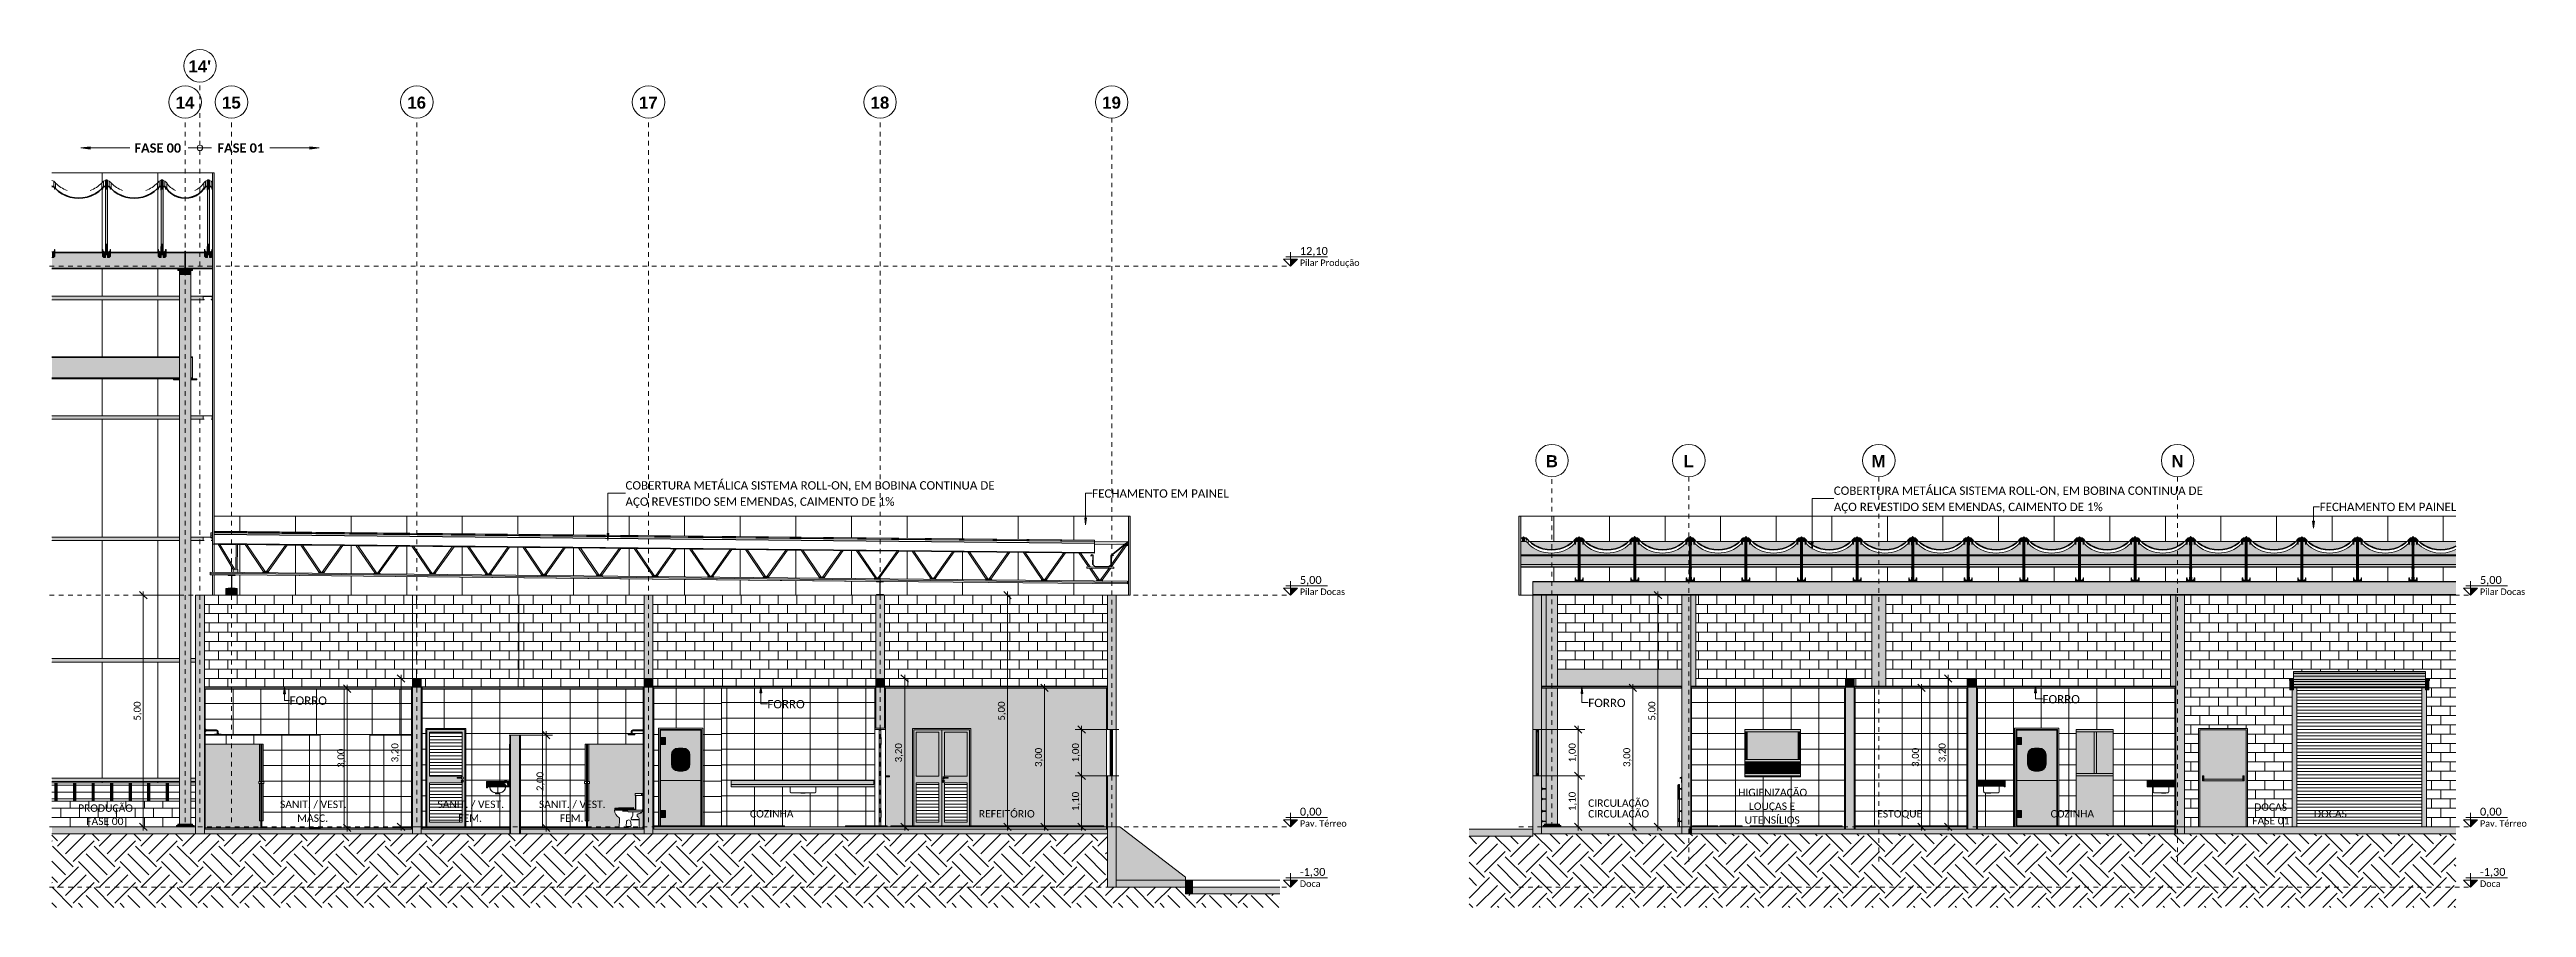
# Model space of a CAD drawing. Header units: metres. Extents: x -5 to 264, y -2 to 18.
# Drawn here: x 210.5 to 264, y -1.7 to 16.8 of the extents above; entities that cross this region are included whole.
import ezdxf

# ---------------------------------------------------------------- set-up
doc = ezdxf.new("R2010")
doc.units = ezdxf.units.M
for name, pattern in [('_Tracejado médio', [0.004, 0.003, -0.001]), ('Center', [0.03, 0.012, -0.006, 0.006, -0.006]), ('Grid Line', [0.022225, 0.0127, -0.003175, 0.003175, -0.003175]), ('Grid Line 1_2_', [0.022225, 0.0127, -0.003175, 0.003175, -0.003175])]:
    doc.linetypes.add(name, pattern=pattern)
for name, color, linetype, lineweight in [('A-ANNO-DIMS', 7, 'Continuous', 5), ('A-ANNO-DIMS-100', 7, 'Continuous', 5), ('A-ANNO-KEYN', 7, 'Continuous', 5), ('A-AREA-IDEN', 7, 'Continuous', 5), ('A-CLNG', 7, 'Continuous', 9), ('A-CLNG-1', 7, 'Continuous', 25), ('A-DETL-1', 7, 'Continuous', 20), ('A-DETL-8', 7, 'Continuous', 5), ('A-DOOR', 7, 'Continuous', 9), ('A-DOOR-2', 7, 'Continuous', 5), ('A-DOOR-6', 7, '_Tracejado médio', 5), ('A-DOOR-HDLN', 7, '_Tracejado médio', 5), ('A-FLOR', 7, 'Continuous', 9), ('A-FLOR-2', 7, 'Continuous', 20), ('A-FLOR-LEVL', 7, 'Continuous', 5), ('A-FLOR-MCUT', 7, 'Continuous', 9), ('A-GENM', 7, 'Continuous', 5), ('A-GENM-4', 7, 'Continuous', 9), ('A-GLAZ-1', 7, 'Continuous', 5), ('A-GLAZ-4', 7, 'Continuous', 15), ('A-GLAZ-CURT', 7, 'Continuous', 5), ('A-GLAZ-CWMG', 7, 'Continuous', 5), ('A-GLAZ-CWMG-3', 7, 'Continuous', 15), ('A-ROOF', 7, 'Continuous', 9), ('A-ROOF-1', 7, 'Continuous', 25), ('A-WALL', 7, 'Continuous', 9), ('A-WALL-1', 7, 'Continuous', 20), ('Corrimãos', 7, 'Continuous', 15), ('G-ANNO-TEXT', 7, 'Continuous', 5), ('I-FURN', 7, 'Continuous', 5), ('I-WALL', 7, 'Continuous', 9), ('I-WALL-1', 7, 'Continuous', 20), ('P-SANR-FIXT', 7, 'Continuous', 5), ('Q-SPCQ', 7, 'Continuous', 5), ('S-BEAM', 7, 'Continuous', 5), ('S-BEAM-3', 7, 'Continuous', 15), ('S-COLS', 7, 'Continuous', 9), ('S-FNDN', 7, 'Continuous', 9), ('S-GRID-IDEN', 7, 'Continuous', 5), ('S-GRID-IDEN-2', 7, 'Continuous', 18), ('Suportes', 7, 'Continuous', 5)]:
    doc.layers.add(name, color=color, linetype=linetype, lineweight=lineweight)
for name, color, linetype, lineweight, true_color in [('A-CLNG-PATT-1', 7, 'Continuous', 9, 0xc0c0c0), ('A-DETL-GENF-1', 7, 'Continuous', 5, 0xb8a087), ('A-DOOR-1', 7, 'Continuous', 9, 0xf2f2f2), ('A-DOOR-10', 7, 'Continuous', 9, 0xe2e2e2), ('A-DOOR-11', 7, 'Continuous', 9, 0xdae3e0), ('A-DOOR-12', 7, 'Continuous', 9, 0xf7f7f7), ('A-DOOR-13', 7, 'Continuous', 9, 0xc0c0c0), ('A-DOOR-14', 7, '_Tracejado médio', 5, 0xf9f9f9), ('A-DOOR-15', 7, '_Tracejado médio', 5, 0xecf0ef), ('A-DOOR-4', 254, '_Tracejado médio', 5, 0xbebebe), ('A-DOOR-5', 7, '_Tracejado médio', 5, 0x7f7f7f), ('A-DOOR-7', 7, '_Tracejado médio', 5, 0xd3d3d3), ('A-DOOR-8', 7, 'Continuous', 5, 0x2e2e2e), ('A-FLOR-3', 7, 'Continuous', 9, 0xe6eaee), ('A-FLOR-LEVL-1', 7, 'Continuous', 5, 0x232323), ('A-FLOR-LEVL-2', 7, 'Center', 5, 0x0080c0), ('A-FLOR-PATT-1', 7, 'Continuous', 9, 0x74756c), ('A-FLOR-PATT-3', 7, 'Continuous', 20, 0xc0c0c0), ('A-FLOR-PATT-5', 7, 'Continuous', 9, 0x6b7b3c), ('A-FLOR-PATT-6', 7, 'Continuous', 9, 0xc0c0c0), ('A-GENM-2', 7, 'Continuous', 5, 0xe9e9e9), ('A-GENM-6', 7, 'Continuous', 5, 0xc0c0c0), ('A-GENM-7', 7, 'Continuous', 5, 0xe6eaee), ('A-GLAZ-3', 7, 'Continuous', 5, 0xdae3e0), ('A-GLAZ-5', 7, 'Continuous', 5, 0xf2f2f2), ('A-GLAZ-6', 7, 'Continuous', 5, 0xc0c0c0), ('A-GLAZ-CWMG-1', 7, 'Continuous', 5, 0xe9e9e9), ('A-GLAZ-CWMG-2', 7, 'Continuous', 5, 0xf2f2f2), ('A-GLAZ-CWMG-4', 7, 'Continuous', 5, 0xaeaeae), ('A-ROOF-PATT-2', 7, 'Continuous', 9, 0xbcbcbc), ('A-ROOF-PATT-3', 7, 'Continuous', 9, 0xaeaeae), ('A-ROOF-PATT-6', 7, 'Continuous', 9, 0xe9e9e9), ('A-WALL-PATT-1', 7, 'Continuous', 9, 0x919191), ('A-WALL-PATT-10', 7, 'Continuous', 9, 0xdce1e7), ('A-WALL-PATT-11', 7, 'Continuous', 20, 0xdce1e7), ('A-WALL-PATT-12', 7, 'Continuous', 9, 0xfafafa), ('A-WALL-PATT-13', 9, 'Continuous', 5, 0x808080), ('A-WALL-PATT-14', 7, 'Continuous', 20, 0xfafafa), ('A-WALL-PATT-2', 7, 'Continuous', 9, 0x74756c), ('A-WALL-PATT-4', 9, 'Continuous', 9, 0x808080), ('A-WALL-PATT-6', 7, 'Continuous', 9, 0xe3e2df), ('A-WALL-PATT-7', 7, 'Continuous', 5, 0x5f5f5f), ('A-WALL-PATT-8', 7, 'Continuous', 5, 0x515151), ('A-WALL-PATT-9', 7, 'Continuous', 20, 0x919191), ('Corrimãos-1', 7, 'Continuous', 15, 0xe0e0e0), ('I-FURN-1', 7, 'Continuous', 5, 0xf2f2f2), ('I-WALL-2', 7, 'Continuous', 9, 0xf2f2f2), ('Q-SPCQ-1', 7, 'Continuous', 5, 0xd8d6cf), ('S-BEAM-1', 7, 'Continuous', 5, 0xe9e9e9), ('S-BEAM-2', 7, 'Continuous', 5, 0xaeaeae), ('S-BEAM-5', 7, 'Continuous', 5, 0xe3e2df), ('S-COLS-1', 7, 'Continuous', 9, 0xe3e2df), ('S-FNDN-2', 7, 'Continuous', 9, 0xd3d1cb), ('S-GRID-3', 9, 'Grid Line', 5, 0x808080), ('S-GRID-5', 7, 'Grid Line', 5, 0x0080c0), ('S-GRID-7', 1, 'Grid Line 1_2_', 5, 0xff0000), ('Suportes-1', 7, 'Continuous', 5, 0xe0e0e0)]:
    doc.layers.add(name, color=color, linetype=linetype, lineweight=lineweight, true_color=true_color)
doc.styles.add('Arial_B_1', font='arialbd.ttf', dxfattribs={"height": 0.26})
doc.styles.add('Calibri_5', font='calibri.ttf', dxfattribs={"height": 0.17})
doc.styles.add('Calibri_6', font='calibri.ttf', dxfattribs={"height": 0.14})
doc.styles.add('Calibri_7', font='calibri.ttf', dxfattribs={"height": 0.15})
doc.styles.add('Calibri_8', font='calibri.ttf', dxfattribs={"height": 0.18})
doc.styles.add('Calibri_9', font='calibri.ttf', dxfattribs={"height": 0.16})
doc.styles.add('Calibri_B_1', font='calibrib.ttf', dxfattribs={"height": 0.2})
doc.dimstyles.new('_Linear__M_MM_1_5mm', dxfattribs={"dimscale": 0.3048, "dimtxt": 0.176602, "dimasz": 0.524934, "dimexe": 0.459318, "dimexo": 0.0625, "dimgap": 0, "dimtad": 1, "dimrnd": 0.001, "dimzin": 0, "dimdsep": 46, "dimtxsty": 'Calibri_7', "dimblk1": 'OBLIQUE', "dimblk2": 'OBLIQUE', "dimsah": 1, "dimcen": 0.09, "dimdle": 0.262467, "dimazin": 0, "dimtfac": 1, "dimtdec": 4, "dimtix": 1, "dimtmove": 0, "dimatfit": 3, "dimfxl": 2.624672, "dimfxlon": 1, "dimtvp": 1, "dimtolj": 1, "dimtzin": 0, "dimlwd": 5, "dimlwe": 5, "dimarcsym": 2})
pattern_1 = [(0, (213.7803, 0), (0, 0.2), []), (90, (213.7803, 0), (-0.2, 0.2), [0.2, -0.2])]
pattern_2 = [(0, (218.4523, 0), (0, 0.2), []), (90, (218.4523, 0), (-0.2, 0.2), [0.2, -0.2])]
pattern_3 = [(0, (220.5723, 0), (0, 0.2), []), (90, (220.5723, 0), (-0.2, 0.2), [0.2, -0.2])]
pattern_4 = [(0, (223.4623, 0), (0, 0.2), []), (90, (223.4623, 0), (-0.2, 0.2), [0.2, -0.2])]
pattern_5 = [(0, (256.52448, 0), (0, 0.2), []), (90, (256.52448, 0), (-0.2, 0.2), [0.2, -0.2])]

msp = doc.modelspace()

# ---------------------------------------------------------------- texts
at = {"layer": 'A-ANNO-KEYN', "char_height": 0.18, "attachment_point": 1, "style": 'Calibri_8'}
for s, insert, width in [('COBERTURA METÁLICA SISTEMA ROLL-ON, EM BOBINA CONTINUA DE', (222.9656, 7.4576), 9.804638), ('AÇO REVESTIDO SEM EMENDAS, CAIMENTO DE 1%', (222.9656, 7.1071), 7.151052), ('FECHAMENTO EM PAINEL', (233.0387, 7.2821), 3.639661), ('AÇO REVESTIDO SEM EMENDAS, CAIMENTO DE 1%', (249.0475, 6.9926), 7.151052), ('COBERTURA METÁLICA SISTEMA ROLL-ON, EM BOBINA CONTINUA DE', (249.0475, 7.3432), 9.804638), ('FECHAMENTO EM PAINEL', (259.536, 6.9922), 3.639661), ('FORRO', (215.7154, 2.8127), 0.978059), ('FORRO', (226.0291, 2.7358), 0.978059), ('FORRO', (243.7489, 2.7631), 0.978059), ('FORRO', (253.5545, 2.8428), 0.978059)]:
    msp.add_mtext(s, dxfattribs=dict(at, insert=insert, width=width))
at = {"layer": 'A-AREA-IDEN', "char_height": 0.16, "attachment_point": 1, "style": 'Calibri_9'}
for s, insert, width in [('SANIT. / VEST.', (215.5078, 0.5645), 1.691561), ('SANIT. / VEST.', (218.906, 0.5645), 1.691561), ('SANIT. / VEST.', (221.0974, 0.5645), 1.691561), ('CIRCULAÇÃO', (243.7453, 0.5911), 1.571307), ('HIGIENIZAÇÃO', (246.9857, 0.8215), 1.755696), ('PRODUÇÃO', (211.149, 0.4831), 1.418987), ('MASC.', (215.8782, 0.2668), 0.793671), ('FEM.', (219.3558, 0.2668), 0.609282), ('FEM.', (221.5472, 0.2668), 0.609282), ('COZINHA', (225.6536, 0.3606), 1.114346), ('REFEITÓRIO', (230.5926, 0.3606), 1.435021), ('CIRCULAÇÃO', (243.7453, 0.3606), 1.571307), ('UTENSÍLIOS', (247.1246, 0.2262), 1.418987), ('LOUÇAS E', (247.2172, 0.5238), 1.194514), ('ESTOQUE', (249.9856, 0.3606), 1.162447), ('COZINHA', (253.7286, 0.3606), 1.114346), ('DOCAS', (258.1224, 0.5055), 0.849789), ('DOCAS', (259.4128, 0.3606), 0.849789)]:
    msp.add_mtext(s, dxfattribs=dict(at, insert=insert, width=width))
at = {"layer": 'A-FLOR-LEVL', "attachment_point": 1}
for s, insert, char_height, width, style in [('12,10', (237.5234, 12.5115), 0.17, 0.721519, 'Calibri_5'), ('Pilar Produção', (237.5234, 12.2425), 0.14, 1.643459, 'Calibri_6'), ('5,00', (237.5234, 5.4115), 0.17, 0.561181, 'Calibri_5'), ('5,00', (262.9972, 5.4115), 0.17, 0.561181, 'Calibri_5'), ('Pilar Docas', (237.5234, 5.1425), 0.14, 1.258649, 'Calibri_6'), ('Pilar Docas', (262.9972, 5.1425), 0.14, 1.258649, 'Calibri_6'), ('0,00', (237.5234, 0.4115), 0.17, 0.561181, 'Calibri_5'), ('Pav. Térreo', (237.5234, 0.1425), 0.14, 1.290717, 'Calibri_6'), ('0,00', (262.9972, 0.4115), 0.17, 0.561181, 'Calibri_5'), ('Pav. Térreo', (262.9972, 0.1425), 0.14, 1.290717, 'Calibri_6'), ('-1,30', (237.5234, -0.8885), 0.17, 0.657384, 'Calibri_5'), ('-1,30', (262.9972, -0.8885), 0.17, 0.657384, 'Calibri_5'), ('Doca', (237.5234, -1.1575), 0.14, 0.577215, 'Calibri_6'), ('Doca', (262.9972, -1.1575), 0.14, 0.577215, 'Calibri_6')]:
    msp.add_mtext(s, dxfattribs=dict(at, insert=insert, char_height=char_height, width=width, style=style))
at = {"layer": 'G-ANNO-TEXT', "attachment_point": 1}
for s, insert, char_height, width, style in [('FASE 00', (212.3671, 14.749), 0.2, 1.250633, 'Calibri_B_1'), ('FASE 01', (214.1585, 14.749), 0.2, 1.250633, 'Calibri_B_1'), ('FASE 00', (211.3254, 0.199), 0.16, 0.954008, 'Calibri_9'), ('FASE 01', (258.0814, 0.2107), 0.16, 0.954008, 'Calibri_9')]:
    msp.add_mtext(s, dxfattribs=dict(at, insert=insert, char_height=char_height, width=width, style=style))
at = {"layer": 'S-GRID-IDEN', "char_height": 0.26, "attachment_point": 1, "style": 'Arial_B_1'}
for s, insert, width in [("14'", (213.5312, 16.54), 0.601266), ('14', (213.2562, 15.7576), 0.497046), ('15', (214.2562, 15.7576), 0.497046), ('16', (218.2562, 15.7576), 0.497046), ('17', (223.2562, 15.7576), 0.497046), ('18', (228.2562, 15.7576), 0.497046), ('19', (233.2562, 15.7576), 0.497046), ('\\fArial|b1|i0|c0|p34|;B', (242.8314, 8.0197), 0.320675), ('\\fArial|b1|i0|c0|p34|;L', (245.8059, 8.0197), 0.272574), ('\\fArial|b1|i0|c0|p34|;M', (249.8629, 8.0197), 0.376793), ('\\fArial|b1|i0|c0|p34|;N', (256.3364, 8.0197), 0.320675)]:
    msp.add_mtext(s, dxfattribs=dict(at, insert=insert, width=width))

# ---------------------------------------------------------------- blocks, each defined once
blk = doc.blocks.new('PILAR - PILAR-3936892-CORTE C_C')
at = {"layer": 'A-GENM-2'}
h = blk.add_hatch(color=256, dxfattribs=at)
h.paths.add_polyline_path([(77.92, 12.005), (77.994, 12.005), (77.994, 12.03), (77.84, 12.03), (77.84, 12.005)])
h.paths.add_polyline_path([(78.16, 12.005), (78.16, 12.03), (78.006, 12.03), (78.006, 12.005), (78.023, 12.005)])
h = blk.add_hatch(color=256, dxfattribs=at)
h.paths.add_polyline_path([(77.894, 11.92), (77.994, 11.92), (77.994, 12.005), (77.877, 12.005), (77.877, 11.92), (77.893, 11.92)])
h.paths.add_polyline_path([(78.074, 11.92), (78.123, 11.92), (78.123, 12.005), (78.006, 12.005), (78.006, 11.92), (78.074, 11.92)])
h = blk.add_hatch(color=256, dxfattribs=at)
h.paths.add_polyline_path([(78.123, 9.645), (78.252, 9.645), (78.252, 9.67), (78.123, 9.67), (78.123, 9.664)])
h.paths.add_polyline_path([(77.816, 9.645), (77.877, 9.645), (77.877, 9.67), (77.747, 9.67), (77.747, 9.645)])
at = {"layer": 'A-GENM'}
for p, q in [((77.84, 12.03), (77.994, 12.03)), ((77.84, 12.005), (77.84, 12.03)), ((77.994, 12.005), (77.84, 12.005)), ((77.877, 12.005), (77.877, 11.92)), ((78.006, 12.03), (78.16, 12.03)), ((78.16, 12.005), (78.006, 12.005)), ((78.123, 11.92), (78.123, 12.005)), ((78.16, 12.03), (78.16, 12.005)), ((77.747, 9.67), (77.877, 9.67)), ((77.747, 9.645), (77.747, 9.67)), ((77.877, 9.645), (77.747, 9.645)), ((78.123, 9.67), (78.252, 9.67)), ((78.252, 9.645), (78.123, 9.645)), ((78.252, 9.67), (78.252, 9.645))]:
    blk.add_line(p, q, dxfattribs=at)
blk = doc.blocks.new('M_W-Wide Flange - 36x25-4760221-CORTE C_C')
at = {"layer": 'S-BEAM-1'}
h = blk.add_hatch(color=256, dxfattribs=at)
h.paths.add_polyline_path([(75.124, 12.067), (77.994, 12.067), (77.994, 12.373), (77.587, 12.373), (77.587, 12.318), (77.587, 12.317), (77.557, 12.287), (77.555, 12.287), (77.523, 12.287), (77.523, 12.288), (77.521, 12.288), (77.521, 12.342), (77.479, 12.342), (77.479, 12.288), (77.477, 12.288), (77.477, 12.287), (77.445, 12.287), (77.443, 12.287), (77.413, 12.317), (77.413, 12.318), (77.413, 12.373), (76.387, 12.373), (76.387, 12.318), (76.387, 12.317), (76.357, 12.287), (76.355, 12.287), (76.323, 12.287), (76.323, 12.288), (76.321, 12.288), (76.321, 12.342), (76.279, 12.342), (76.279, 12.288), (76.277, 12.288), (76.277, 12.287), (76.245, 12.287), (76.243, 12.287), (76.213, 12.317), (76.213, 12.318), (76.213, 12.373), (75.187, 12.373), (75.187, 12.318), (75.187, 12.317), (75.157, 12.287), (75.155, 12.287), (75.124, 12.287), (75.124, 12.132)])
h.paths.add_polyline_path([(78.437, 12.067), (78.587, 12.067), (78.586, 12.316), (78.557, 12.287), (78.555, 12.287), (78.523, 12.287), (78.523, 12.288), (78.521, 12.288), (78.521, 12.342), (78.479, 12.342), (78.479, 12.288), (78.477, 12.288), (78.477, 12.287), (78.445, 12.287), (78.443, 12.287), (78.413, 12.317), (78.413, 12.318), (78.413, 12.373), (78.006, 12.373), (78.006, 12.067), (78.23, 12.067)])
h.paths.add_polyline_path([(77.413, 12.34), (77.414, 12.34), (77.413, 12.341), (77.413, 12.34)])
h.paths.add_polyline_path([(76.213, 12.34), (76.214, 12.34), (76.213, 12.341), (76.213, 12.341)])
h.paths.add_polyline_path([(78.413, 12.34), (78.414, 12.34), (78.413, 12.341), (78.413, 12.34)])
h.paths.add_polyline_path([(75.186, 12.34), (75.187, 12.341), (75.186, 12.342), (75.186, 12.34)])
h.paths.add_polyline_path([(78.586, 12.34), (78.587, 12.341), (78.586, 12.342), (78.586, 12.34)])
h.paths.add_polyline_path([(77.587, 12.34), (77.587, 12.341), (77.586, 12.342), (77.586, 12.34)])
h.paths.add_polyline_path([(76.386, 12.34), (76.387, 12.341), (76.386, 12.342)])
h = blk.add_hatch(color=256, dxfattribs=at)
h.paths.add_polyline_path([(77.994, 12.384), (77.994, 12.4), (77.587, 12.4), (77.587, 12.384), (77.609, 12.384)])
h.paths.add_polyline_path([(75.351, 12.384), (76.213, 12.384), (76.213, 12.4), (75.187, 12.4), (75.187, 12.384), (75.277, 12.384)])
h.paths.add_polyline_path([(78.413, 12.384), (78.413, 12.4), (78.006, 12.4), (78.006, 12.384), (78.404, 12.384)])
h.paths.add_polyline_path([(76.551, 12.384), (77.413, 12.384), (77.413, 12.4), (76.387, 12.4), (76.387, 12.384), (76.477, 12.384)])
h = blk.add_hatch(color=256, dxfattribs=at)
h.paths.add_polyline_path([(75.74, 12.373), (76.213, 12.373), (76.213, 12.384), (75.187, 12.384), (75.187, 12.373), (75.379, 12.373)])
h.paths.add_polyline_path([(77.994, 12.373), (77.994, 12.384), (77.587, 12.384), (77.587, 12.373), (77.609, 12.373)])
h.paths.add_polyline_path([(78.006, 12.373), (78.413, 12.373), (78.413, 12.384), (78.006, 12.384), (78.006, 12.373)])
h.paths.add_polyline_path([(76.579, 12.373), (77.413, 12.373), (77.413, 12.384), (76.387, 12.384), (76.387, 12.373), (76.492, 12.373)])
h = blk.add_hatch(color=256, dxfattribs=at)
h.paths.add_polyline_path([(77.816, 12.056), (77.994, 12.056), (77.994, 12.067), (75.124, 12.067), (75.124, 12.056), (77.609, 12.056)])
h.paths.add_polyline_path([(78.587, 12.056), (78.587, 12.067), (78.006, 12.067), (78.006, 12.056), (78.437, 12.056)])
h = blk.add_hatch(color=256, dxfattribs=at)
h.paths.add_polyline_path([(78.587, 12.04), (78.587, 12.056), (78.006, 12.056), (78.006, 12.04), (78.437, 12.04)])
h.paths.add_polyline_path([(76.781, 12.04), (77.994, 12.04), (77.994, 12.056), (75.124, 12.056), (75.124, 12.04)])
at = {"layer": 'S-BEAM'}
for p, q in [((75.186, 12.4), (76.214, 12.4)), ((75.186, 12.384), (76.214, 12.384)), ((76.386, 12.4), (77.414, 12.4)), ((76.386, 12.384), (77.414, 12.384)), ((77.586, 12.4), (77.994, 12.4)), ((77.586, 12.384), (77.994, 12.384)), ((78.006, 12.4), (78.414, 12.4)), ((78.006, 12.384), (78.414, 12.384)), ((75.124, 12.056), (77.994, 12.056)), ((75.124, 12.04), (77.994, 12.04)), ((78.006, 12.056), (78.587, 12.056)), ((78.006, 12.04), (78.587, 12.04))]:
    blk.add_line(p, q, dxfattribs=at)
blk = doc.blocks.new('Telhados 1 - Telhados 1-4018348-CORTE C_C')
at = {"layer": 'A-ROOF-PATT-2'}
h = blk.add_hatch(color=256, dxfattribs=at)
h.paths.add_polyline_path([(78.498, 13.844), (78.502, 13.842), (78.502, 13.844)])
h.paths.add_polyline_path([(78.494, 13.843), (78.495, 13.841), (78.498, 13.844)])
h.paths.add_polyline_path([(77.502, 13.844), (77.498, 13.844), (77.502, 13.842)])
h.paths.add_polyline_path([(77.506, 13.843), (77.504, 13.842), (77.505, 13.842)])
h.paths.add_polyline_path([(78, 13.565), (78.078, 13.571), (78.157, 13.591), (78.228, 13.621), (78.293, 13.662), (78.352, 13.713), (78.401, 13.772), (78.402, 13.78), (78.44, 13.814), (78.479, 13.825), (78.492, 13.841), (78.49, 13.84), (78.477, 13.825), (78.438, 13.814), (78.4, 13.78), (78.4, 13.772), (78.349, 13.712), (78.289, 13.661), (78.222, 13.619), (78.153, 13.591), (78.078, 13.572), (78, 13.566), (77.922, 13.572), (77.846, 13.591), (77.774, 13.621), (77.708, 13.663), (77.649, 13.714), (77.6, 13.772), (77.6, 13.78), (77.56, 13.815), (77.522, 13.826), (77.508, 13.841), (77.508, 13.841), (77.522, 13.824), (77.561, 13.813), (77.599, 13.78), (77.599, 13.772), (77.65, 13.711), (77.709, 13.66), (77.775, 13.619), (77.847, 13.589), (77.922, 13.571)])
h.paths.add_polyline_path([(77.494, 13.843), (77.495, 13.841), (77.498, 13.844)])
h.paths.add_polyline_path([(76.302, 13.844), (76.298, 13.844), (76.302, 13.842)])
h.paths.add_polyline_path([(76.306, 13.843), (76.303, 13.843), (76.305, 13.841)])
h.paths.add_polyline_path([(76.9, 13.565), (77, 13.572), (77.088, 13.59), (77.174, 13.62), (77.256, 13.661), (77.333, 13.712), (77.401, 13.773), (77.402, 13.78), (77.44, 13.814), (77.479, 13.825), (77.492, 13.841), (77.49, 13.84), (77.477, 13.825), (77.439, 13.815), (77.4, 13.78), (77.399, 13.772), (77.329, 13.711), (77.251, 13.66), (77.167, 13.619), (77.076, 13.589), (76.992, 13.572), (76.9, 13.566), (76.808, 13.572), (76.717, 13.59), (76.629, 13.62), (76.546, 13.661), (76.468, 13.713), (76.4, 13.772), (76.4, 13.78), (76.36, 13.815), (76.322, 13.826), (76.308, 13.841), (76.308, 13.841), (76.322, 13.824), (76.361, 13.813), (76.399, 13.78), (76.399, 13.772), (76.47, 13.71), (76.547, 13.659), (76.63, 13.618), (76.717, 13.589), (76.808, 13.571)])
h.paths.add_polyline_path([(76.294, 13.843), (76.295, 13.841), (76.298, 13.844)])
h.paths.add_polyline_path([(75.7, 13.565), (75.8, 13.572), (75.888, 13.59), (75.974, 13.62), (76.055, 13.66), (76.133, 13.712), (76.201, 13.773), (76.202, 13.78), (76.24, 13.814), (76.279, 13.825), (76.292, 13.841), (76.29, 13.84), (76.277, 13.825), (76.238, 13.814), (76.2, 13.78), (76.199, 13.772), (76.13, 13.712), (76.051, 13.66), (75.967, 13.619), (75.876, 13.589), (75.792, 13.572), (75.7, 13.566), (75.608, 13.572), (75.517, 13.59), (75.43, 13.62), (75.346, 13.661), (75.268, 13.713), (75.2, 13.772), (75.2, 13.78), (75.16, 13.815), (75.124, 13.825), (75.124, 13.823), (75.161, 13.813), (75.199, 13.78), (75.199, 13.772), (75.27, 13.71), (75.347, 13.659), (75.43, 13.618), (75.517, 13.588), (75.608, 13.571)])
h.paths.add_polyline_path([(78.506, 13.843), (78.503, 13.843), (78.505, 13.841)])
h.paths.add_polyline_path([(78.587, 13.79), (78.587, 13.792), (78.56, 13.815), (78.522, 13.826), (78.508, 13.841), (78.508, 13.841), (78.522, 13.824), (78.561, 13.813), (78.584, 13.792)])
at = {"layer": 'A-ROOF'}
for p, q in [((75.124, 13.944), (75.161, 13.934)), ((75.161, 13.934), (75.2, 13.9)), ((75.161, 13.815), (75.161, 13.934)), ((76.2, 13.9), (76.239, 13.934)), ((76.239, 13.934), (76.277, 13.944)), ((76.239, 13.815), (76.239, 13.934)), ((76.277, 13.944), (76.291, 13.96)), ((76.277, 13.825), (76.277, 13.944)), ((76.291, 13.841), (76.291, 13.96)), ((76.309, 13.96), (76.323, 13.944)), ((76.309, 13.841), (76.309, 13.96)), ((76.323, 13.944), (76.361, 13.934)), ((76.323, 13.825), (76.323, 13.944)), ((76.361, 13.934), (76.4, 13.9)), ((76.361, 13.815), (76.361, 13.934)), ((77.4, 13.9), (77.439, 13.934)), ((77.439, 13.934), (77.477, 13.944)), ((77.439, 13.815), (77.439, 13.934)), ((77.477, 13.944), (77.491, 13.96)), ((77.477, 13.825), (77.477, 13.944)), ((77.491, 13.841), (77.491, 13.96)), ((77.509, 13.96), (77.523, 13.944)), ((77.509, 13.841), (77.509, 13.96)), ((77.523, 13.944), (77.561, 13.934)), ((77.523, 13.825), (77.523, 13.944)), ((77.561, 13.934), (77.6, 13.9)), ((77.561, 13.815), (77.561, 13.934)), ((78.4, 13.9), (78.439, 13.934)), ((78.439, 13.934), (78.477, 13.944)), ((78.439, 13.815), (78.439, 13.934)), ((78.477, 13.944), (78.491, 13.96)), ((78.477, 13.825), (78.477, 13.944)), ((78.491, 13.841), (78.491, 13.96)), ((78.509, 13.96), (78.523, 13.944)), ((78.509, 13.841), (78.509, 13.96)), ((78.523, 13.944), (78.561, 13.934)), ((78.523, 13.825), (78.523, 13.944)), ((78.561, 13.934), (78.587, 13.911)), ((78.561, 13.815), (78.561, 13.934)), ((75.2, 13.78), (75.2, 13.9)), ((76.2, 13.78), (76.2, 13.9)), ((76.4, 13.78), (76.4, 13.9)), ((77.4, 13.78), (77.4, 13.9)), ((77.6, 13.78), (77.6, 13.9)), ((78.4, 13.78), (78.4, 13.9))]:
    blk.add_line(p, q, dxfattribs=at)
for centre, major_axis, start_param, end_param in [((76.3, 13.947), (0.0159, 0), 0.933002, 2.208591), ((77.5, 13.947), (0.0159, 0), 0.933002, 2.208591), ((78.5, 13.947), (0.0159, 0), 0.933002, 2.208591), ((75.7, 14.394), (0.708, 0), 3.929363, 4.349382), ((75.7, 14.394), (0.708, 0), 5.075259, 5.4967), ((76.9, 14.394), (0.708, 0), 3.929363, 4.349382), ((76.9, 14.394), (0.708, 0), 5.075259, 5.4967), ((78, 14.176), (0.491, 0), 3.760113, 4.275733), ((78, 14.176), (0.491, 0), 5.149045, 5.664665)]:
    blk.add_ellipse(centre, major_axis=major_axis, ratio=0.99995, start_param=start_param, end_param=end_param, dxfattribs=at)
at = {"layer": 'A-ROOF-1'}
for p, q in [((75.161, 13.815), (75.124, 13.825)), ((75.124, 13.823), (75.16, 13.814)), ((75.16, 13.814), (75.199, 13.78)), ((75.2, 13.78), (75.161, 13.815)), ((75.199, 13.78), (75.199, 13.772)), ((75.2, 13.772), (75.2, 13.78)), ((76.239, 13.815), (76.2, 13.78)), ((76.2, 13.78), (76.2, 13.773)), ((76.201, 13.78), (76.24, 13.814)), ((76.201, 13.772), (76.201, 13.78)), ((76.277, 13.825), (76.239, 13.815)), ((76.24, 13.814), (76.278, 13.824)), ((76.291, 13.841), (76.277, 13.825)), ((76.278, 13.824), (76.292, 13.84)), ((76.308, 13.84), (76.322, 13.824)), ((76.323, 13.825), (76.309, 13.841)), ((76.322, 13.824), (76.36, 13.814)), ((76.361, 13.815), (76.323, 13.825)), ((76.36, 13.814), (76.399, 13.78)), ((76.4, 13.78), (76.361, 13.815)), ((76.399, 13.78), (76.399, 13.772)), ((76.4, 13.772), (76.4, 13.78)), ((77.439, 13.815), (77.4, 13.78)), ((77.4, 13.78), (77.4, 13.773)), ((77.401, 13.78), (77.44, 13.814)), ((77.401, 13.772), (77.401, 13.78)), ((77.477, 13.825), (77.439, 13.815)), ((77.44, 13.814), (77.478, 13.824)), ((77.491, 13.841), (77.477, 13.825)), ((77.478, 13.824), (77.492, 13.84)), ((77.508, 13.84), (77.522, 13.824)), ((77.523, 13.825), (77.509, 13.841)), ((77.522, 13.824), (77.56, 13.814)), ((77.561, 13.815), (77.523, 13.825)), ((77.56, 13.814), (77.599, 13.78)), ((77.6, 13.78), (77.561, 13.815)), ((77.599, 13.78), (77.599, 13.772)), ((77.6, 13.772), (77.6, 13.78)), ((78.439, 13.815), (78.4, 13.78)), ((78.4, 13.78), (78.4, 13.772)), ((78.401, 13.78), (78.44, 13.814)), ((78.401, 13.772), (78.401, 13.78)), ((78.477, 13.825), (78.439, 13.815)), ((78.44, 13.814), (78.478, 13.824)), ((78.491, 13.841), (78.477, 13.825)), ((78.478, 13.824), (78.492, 13.84)), ((78.508, 13.84), (78.522, 13.824)), ((78.523, 13.825), (78.509, 13.841)), ((78.522, 13.824), (78.56, 13.814)), ((78.561, 13.815), (78.523, 13.825)), ((78.56, 13.814), (78.587, 13.79)), ((78.587, 13.792), (78.561, 13.815)), ((78.587, 13.79), (78.587, 13.792))]:
    blk.add_line(p, q, dxfattribs=at)
at = {"layer": 'A-ROOF-1', "flags": 128}
for points in [[(75.199, 13.772), (75.268, 13.711), (75.346, 13.659), (75.429, 13.618), (75.517, 13.589), (75.608, 13.571), (75.7, 13.565), (75.793, 13.571), (75.884, 13.589), (75.971, 13.619), (76.055, 13.66), (76.132, 13.711), (76.201, 13.772)], [(76.2, 13.773), (76.13, 13.712), (76.053, 13.661), (75.971, 13.62), (75.883, 13.59), (75.792, 13.572), (75.7, 13.566), (75.608, 13.572), (75.517, 13.59), (75.43, 13.62), (75.347, 13.66), (75.27, 13.712), (75.2, 13.772)], [(76.309, 13.841), (76.306, 13.843), (76.302, 13.844), (76.298, 13.844), (76.294, 13.843), (76.291, 13.841)], [(76.292, 13.84), (76.295, 13.841), (76.298, 13.842), (76.302, 13.842), (76.305, 13.841), (76.308, 13.84)], [(76.399, 13.772), (76.468, 13.711), (76.546, 13.659), (76.629, 13.618), (76.717, 13.589), (76.808, 13.571), (76.9, 13.565), (76.993, 13.571), (77.084, 13.589), (77.171, 13.619), (77.255, 13.66), (77.332, 13.711), (77.401, 13.772)], [(77.4, 13.773), (77.33, 13.712), (77.253, 13.661), (77.171, 13.62), (77.083, 13.59), (76.992, 13.572), (76.9, 13.566), (76.808, 13.572), (76.717, 13.59), (76.63, 13.62), (76.547, 13.66), (76.47, 13.712), (76.4, 13.772)], [(77.509, 13.841), (77.506, 13.843), (77.502, 13.844), (77.498, 13.844), (77.494, 13.843), (77.491, 13.841)], [(77.492, 13.84), (77.495, 13.841), (77.498, 13.842), (77.502, 13.842), (77.505, 13.841), (77.508, 13.84)], [(77.599, 13.772), (77.649, 13.712), (77.708, 13.661), (77.774, 13.619), (77.846, 13.589), (77.922, 13.571), (78, 13.565), (78.078, 13.571), (78.154, 13.589), (78.226, 13.619), (78.292, 13.661), (78.351, 13.712), (78.401, 13.772)], [(78.4, 13.772), (78.35, 13.713), (78.291, 13.662), (78.225, 13.621), (78.153, 13.591), (78.078, 13.572), (78, 13.566), (77.922, 13.572), (77.847, 13.591), (77.775, 13.621), (77.709, 13.662), (77.65, 13.713), (77.6, 13.772)], [(78.509, 13.841), (78.506, 13.843), (78.502, 13.844), (78.498, 13.844), (78.494, 13.843), (78.491, 13.841)], [(78.492, 13.84), (78.495, 13.841), (78.498, 13.842), (78.502, 13.842), (78.505, 13.841), (78.508, 13.84)]]:
    blk.add_lwpolyline(points, dxfattribs=at)
blk = doc.blocks.new('M_W-Wide Flange - 47x25 2-4775818-CORTE C_C')
at = {"layer": 'S-BEAM-1'}
h = blk.add_hatch(color=256, dxfattribs=at)
h.paths.add_polyline_path([(75.124, 10.124), (77.877, 10.124), (77.877, 10.14), (75.124, 10.14)])
h.paths.add_polyline_path([(78.127, 10.124), (78.16, 10.124), (78.16, 10.14), (78.123, 10.14), (78.123, 10.124)])
h = blk.add_hatch(color=256, dxfattribs=at)
h.paths.add_polyline_path([(75.124, 10.113), (77.877, 10.113), (77.877, 10.124), (75.124, 10.124), (75.124, 10.113)])
h.paths.add_polyline_path([(78.16, 10.113), (78.16, 10.124), (78.123, 10.124), (78.123, 10.113), (78.127, 10.113)])
h = blk.add_hatch(color=256, dxfattribs=at)
h.paths.add_polyline_path([(78.127, 9.697), (78.16, 9.697), (78.16, 10.113), (78.123, 10.113), (78.123, 9.697)])
h.paths.add_polyline_path([(75.124, 9.697), (77.877, 9.697), (77.877, 10.113), (75.124, 10.113)])
h = blk.add_hatch(color=256, dxfattribs=at)
h.paths.add_polyline_path([(78.16, 9.686), (78.16, 9.697), (78.123, 9.697), (78.123, 9.686), (78.127, 9.686)])
h.paths.add_polyline_path([(76.781, 9.686), (77.877, 9.686), (77.877, 9.697), (75.124, 9.697), (75.124, 9.686)])
h = blk.add_hatch(color=256, dxfattribs=at)
h.paths.add_polyline_path([(78.16, 9.67), (78.16, 9.686), (78.123, 9.686), (78.123, 9.67), (78.127, 9.67)])
h.paths.add_polyline_path([(76.781, 9.67), (77.877, 9.67), (77.877, 9.686), (75.124, 9.686), (75.124, 9.67)])
at = {"layer": 'S-BEAM'}
for p, q in [((75.124, 10.14), (77.877, 10.14)), ((75.124, 10.124), (77.877, 10.124)), ((75.124, 9.686), (77.877, 9.686)), ((75.124, 9.67), (77.748, 9.67)), ((78.123, 10.14), (78.16, 10.14)), ((78.123, 10.124), (78.16, 10.124)), ((78.123, 9.686), (78.16, 9.686)), ((78.16, 10.14), (78.16, 10.124)), ((78.16, 10.124), (78.16, 10.113)), ((78.16, 10.113), (78.16, 9.697)), ((78.16, 9.697), (78.16, 9.686)), ((78.16, 9.686), (78.16, 9.67))]:
    blk.add_line(p, q, dxfattribs=at)
blk = doc.blocks.new('Telhados 4 - Telhados 4-4385700-CORTE C_C')
at = {"layer": 'A-ROOF-PATT-2'}
blk.add_hatch(color=256, dxfattribs=at).paths.add_polyline_path([(97.629, 5.913), (97.629, 5.914), (78.624, 6.104), (78.624, 6.103), (97.592, 5.913)])
at = {"layer": 'A-ROOF'}
for p, q in [((78.624, 6.096), (97.629, 5.906)), ((97.631, 6.186), (78.627, 6.376)), ((97.631, 6.186), (78.627, 6.376)), ((97.631, 6.186), (78.627, 6.376)), ((97.631, 6.186), (78.627, 6.376)), ((97.631, 6.186), (78.627, 6.376)), ((97.631, 6.186), (78.627, 6.376)), ((97.631, 6.186), (78.627, 6.376)), ((97.631, 6.186), (78.627, 6.376)), ((97.631, 6.186), (78.627, 6.376)), ((97.631, 6.186), (78.627, 6.376)), ((78.627, 6.373), (97.631, 6.183)), ((78.627, 6.357), (97.631, 6.167)), ((78.627, 6.347), (97.631, 6.157)), ((78.627, 6.312), (97.631, 6.122)), ((78.627, 6.305), (97.631, 6.115)), ((78.627, 6.096), (78.71, 6.096)), ((78.745, 6.095), (79.099, 6.092)), ((79.129, 6.091), (79.294, 6.09)), ((79.33, 6.089), (80.165, 6.081)), ((80.202, 6.081), (80.494, 6.078)), ((80.53, 6.077), (81.365, 6.069)), ((81.402, 6.069), (81.694, 6.066)), ((81.73, 6.065), (82.565, 6.057)), ((82.601, 6.057), (82.894, 6.054)), ((82.93, 6.053), (83.765, 6.045)), ((83.801, 6.045), (84.093, 6.042)), ((84.13, 6.041), (84.965, 6.033)), ((85.001, 6.033), (85.293, 6.03)), ((85.33, 6.029), (86.165, 6.021)), ((86.201, 6.021), (86.493, 6.018)), ((86.53, 6.017), (87.365, 6.009)), ((87.401, 6.009), (87.693, 6.006)), ((87.73, 6.005), (88.565, 5.997)), ((88.601, 5.997), (88.893, 5.994)), ((88.93, 5.993), (89.765, 5.985)), ((89.801, 5.985), (90.093, 5.982)), ((90.13, 5.981), (90.965, 5.973)), ((91.001, 5.973), (91.293, 5.97)), ((91.33, 5.969), (92.164, 5.961)), ((92.201, 5.961), (92.493, 5.958)), ((92.53, 5.957), (93.364, 5.949)), ((93.401, 5.949), (93.693, 5.946)), ((93.729, 5.945), (94.564, 5.937)), ((94.601, 5.937), (94.893, 5.934)), ((94.929, 5.933), (95.764, 5.925)), ((95.801, 5.925), (96.093, 5.922)), ((96.129, 5.921), (96.964, 5.913)), ((97.001, 5.913), (97.293, 5.91)), ((97.329, 5.909), (97.629, 5.906)), ((97.631, 6.115), (97.629, 5.913)), ((97.629, 5.906), (97.629, 5.913)), ((97.631, 6.186), (97.631, 6.186)), ((97.631, 6.186), (97.631, 6.186)), ((97.631, 6.186), (97.631, 6.186)), ((97.631, 6.186), (97.631, 6.186)), ((97.631, 6.186), (97.631, 6.186)), ((97.631, 6.186), (97.631, 6.186)), ((97.631, 6.186), (97.631, 6.186)), ((97.631, 6.186), (97.631, 6.186)), ((97.631, 6.186), (97.631, 6.186)), ((97.631, 6.183), (97.631, 6.186)), ((97.631, 6.183), (97.631, 6.167)), ((97.631, 6.167), (97.631, 6.157)), ((97.631, 6.157), (97.631, 6.122)), ((97.631, 6.122), (97.631, 6.115))]:
    blk.add_line(p, q, dxfattribs=at)
at = {"layer": 'A-ROOF-1'}
for p, q in [((97.629, 5.914), (78.624, 6.104)), ((78.624, 6.104), (78.624, 6.103)), ((78.624, 6.103), (97.629, 5.913)), ((97.629, 5.913), (97.629, 5.914))]:
    blk.add_line(p, q, dxfattribs=at)
blk = doc.blocks.new('PILAR redondo - PILAR redondo 8-4413262-CORTE C_C')
at = {"layer": 'A-GENM-2'}
blk.add_hatch(color=256, dxfattribs=at).paths.add_polyline_path([(79.123, 5), (79.123, 5.14), (78.877, 5.14), (78.877, 5), (79.119, 5)])
at = {"layer": 'A-GENM'}
for p, q in [((78.877, 5.14), (78.877, 5)), ((78.924, 5.14), (78.877, 5.14)), ((79.123, 5.14), (79.076, 5.14)), ((79.123, 5), (79.123, 5.14))]:
    blk.add_line(p, q, dxfattribs=at)
blk = doc.blocks.new('PILAR redondo 2 - PILAR redondo 2-4758660-CORTE C_C')
at = {"layer": 'A-GENM-2'}
for points in [[(77.994, 11.92), (78.006, 11.92), (78.006, 12.42), (77.994, 12.42), (77.994, 11.998)], [(77.913, 0.055), (78.123, 0.055), (78.123, 3.328), (78.123, 11.92), (77.877, 11.92), (77.877, 0.055), (77.893, 0.055)], [(78.023, 0.03), (78.16, 0.03), (78.16, 0.055), (77.84, 0.055), (77.84, 0.03), (77.971, 0.03)]]:
    blk.add_hatch(color=256, dxfattribs=at).paths.add_polyline_path(points)
at = {"layer": 'A-GENM'}
for p, q in [((77.994, 12.42), (78.006, 12.42)), ((77.994, 11.92), (77.994, 12.42)), ((78.006, 11.92), (78.006, 12.42)), ((77.877, 11.92), (77.877, 0.055)), ((78.123, 11.92), (77.877, 11.92)), ((78.123, 0.055), (78.123, 11.92)), ((77.84, 0.055), (78.16, 0.055)), ((77.84, 0.03), (77.84, 0.055)), ((78.16, 0.055), (78.16, 0.03))]:
    blk.add_line(p, q, dxfattribs=at)
blk = doc.blocks.new('M_W-Wide Flange - 29_6X15 2-4783558-CORTE C_C')
at = {"layer": 'S-BEAM-2'}
blk.add_hatch(color=256, dxfattribs=at).paths.add_polyline_path([(79.02, 5.14), (79.075, 5.14), (79.075, 5.15), (79.02, 5.15), (79.008, 5.155), (79.003, 5.167), (79.003, 5.409), (79.008, 5.421), (79.02, 5.426), (79.075, 5.426), (79.075, 5.436), (78.925, 5.436), (78.925, 5.426), (78.98, 5.426), (78.992, 5.421), (78.997, 5.409), (78.997, 5.167), (78.992, 5.155), (78.98, 5.15), (78.925, 5.15), (78.925, 5.14), (78.992, 5.14)])
at = {"layer": 'S-BEAM-3'}
for p, q in [((79.075, 5.436), (78.925, 5.436)), ((78.925, 5.436), (78.925, 5.426)), ((78.925, 5.426), (78.98, 5.426)), ((78.997, 5.409), (78.997, 5.167)), ((79.003, 5.167), (79.003, 5.409)), ((79.02, 5.426), (79.075, 5.426)), ((79.075, 5.426), (79.075, 5.436)), ((78.98, 5.15), (78.925, 5.15)), ((78.925, 5.15), (78.925, 5.14)), ((78.925, 5.14), (79.075, 5.14)), ((79.075, 5.15), (79.02, 5.15)), ((79.075, 5.14), (79.075, 5.15))]:
    blk.add_line(p, q, dxfattribs=at)
for centre, start, end in [((78.98, 5.409), 0, 90), ((79.02, 5.409), 90, 180), ((78.98, 5.167), 270, 0), ((79.02, 5.167), 180, 270)]:
    blk.add_arc(centre, 0.0173, start, end, dxfattribs=at)
blk = doc.blocks.new('M_W-Wide Flange - 29_6X15 2-4772582-CORTE C_C')
at = {"layer": 'S-BEAM-2'}
blk.add_hatch(color=256, dxfattribs=at).paths.add_polyline_path([(92.933, 5), (93.075, 5), (93.075, 5.01), (93.02, 5.01), (93.008, 5.015), (93.003, 5.027), (93.003, 5.269), (93.008, 5.281), (93.02, 5.286), (93.075, 5.286), (93.075, 5.296), (92.925, 5.296), (92.925, 5.286), (92.98, 5.286), (92.992, 5.281), (92.997, 5.269), (92.997, 5.027), (92.992, 5.015), (92.98, 5.01), (92.925, 5.01), (92.925, 5)])
at = {"layer": 'S-BEAM-3'}
for p, q in [((93.075, 5.296), (92.925, 5.296)), ((92.925, 5.296), (92.925, 5.286)), ((92.925, 5.286), (92.98, 5.286)), ((92.98, 5.01), (92.925, 5.01)), ((92.925, 5.01), (92.925, 5)), ((92.925, 5), (93.075, 5)), ((92.997, 5.269), (92.997, 5.027)), ((93.003, 5.027), (93.003, 5.269)), ((93.02, 5.286), (93.075, 5.286)), ((93.075, 5.01), (93.02, 5.01)), ((93.075, 5.286), (93.075, 5.296)), ((93.075, 5), (93.075, 5.01))]:
    blk.add_line(p, q, dxfattribs=at)
for centre, start, end in [((92.98, 5.269), 0, 90), ((92.98, 5.027), 270, 0), ((93.02, 5.269), 90, 180), ((93.02, 5.027), 180, 270)]:
    blk.add_arc(centre, 0.0173, start, end, dxfattribs=at)
blk = doc.blocks.new('Rectangular Mullion - Perfil C 200 RETO-4760855-CORTE C_C')
at = {"layer": 'A-GLAZ-CWMG-1'}
h = blk.add_hatch(color=256, dxfattribs=at)
h.paths.add_polyline_path([(78.123, 11.375), (78.387, 11.375), (78.387, 11.45), (78.123, 11.45), (78.123, 11.398)])
h.paths.add_polyline_path([(77.816, 11.375), (77.877, 11.375), (77.877, 11.45), (75.124, 11.45), (75.124, 11.375), (77.609, 11.375)])
at = {"layer": 'A-GLAZ-CWMG'}
for p, q in [((77.877, 11.45), (75.124, 11.45)), ((77.877, 11.375), (75.124, 11.375)), ((78.387, 11.45), (78.123, 11.45)), ((78.387, 11.375), (78.123, 11.375))]:
    blk.add_line(p, q, dxfattribs=at)
blk = doc.blocks.new('Rectangular Mullion - Perfil C 200 RETO-4760856-CORTE C_C')
at = {"layer": 'A-GLAZ-CWMG-1'}
h = blk.add_hatch(color=256, dxfattribs=at)
h.paths.add_polyline_path([(78.223, 0.975), (78.223, 1.05), (78.123, 1.05), (78.123, 0.975), (78.127, 0.975)])
h.paths.add_polyline_path([(75.124, 0.975), (77.877, 0.975), (77.877, 1.05), (75.124, 1.05)])
at = {"layer": 'A-GLAZ-CWMG'}
for p, q in [((75.124, 1.05), (77.877, 1.05)), ((75.124, 0.975), (77.877, 0.975)), ((78.123, 1.05), (78.223, 1.05)), ((78.123, 0.975), (78.223, 0.975))]:
    blk.add_line(p, q, dxfattribs=at)
blk = doc.blocks.new('Rectangular Mullion - Perfil C 200 RETO-4760857-CORTE C_C')
at = {"layer": 'A-GLAZ-CWMG-1'}
h = blk.add_hatch(color=256, dxfattribs=at)
h.paths.add_polyline_path([(75.124, 3.556), (77.877, 3.556), (77.877, 3.631), (75.124, 3.631)])
h.paths.add_polyline_path([(78.123, 3.556), (78.223, 3.556), (78.223, 3.631), (78.123, 3.631), (78.123, 3.595)])
at = {"layer": 'A-GLAZ-CWMG'}
for p, q in [((77.877, 3.631), (75.124, 3.631)), ((77.877, 3.556), (75.124, 3.556)), ((78.223, 3.631), (78.123, 3.631)), ((78.223, 3.556), (78.123, 3.556))]:
    blk.add_line(p, q, dxfattribs=at)
blk = doc.blocks.new('Rectangular Mullion - Perfil C 200 RETO-4760858-CORTE C_C')
at = {"layer": 'A-GLAZ-CWMG-1'}
h = blk.add_hatch(color=256, dxfattribs=at)
h.paths.add_polyline_path([(78.123, 8.794), (78.387, 8.794), (78.387, 8.869), (78.123, 8.869), (78.123, 8.797)])
h.paths.add_polyline_path([(75.124, 8.794), (77.877, 8.794), (77.877, 8.869), (75.124, 8.869)])
at = {"layer": 'A-GLAZ-CWMG'}
for p, q in [((77.877, 8.869), (75.124, 8.869)), ((77.877, 8.794), (75.124, 8.794)), ((78.387, 8.869), (78.123, 8.869)), ((78.387, 8.794), (78.123, 8.794))]:
    blk.add_line(p, q, dxfattribs=at)
blk = doc.blocks.new('Rectangular Mullion - Perfil C 200 RETO-V208-CORTE C_C')
at = {"layer": 'A-GLAZ-CWMG-1'}
h = blk.add_hatch(color=256, dxfattribs=at)
h.paths.add_polyline_path([(78.123, 6.175), (78.387, 6.175), (78.387, 6.25), (78.123, 6.25), (78.123, 6.196)])
h.paths.add_polyline_path([(77.816, 6.175), (77.877, 6.175), (77.877, 6.25), (75.124, 6.25), (75.124, 6.175), (77.609, 6.175)])
at = {"layer": 'A-GLAZ-CWMG'}
for p, q in [((77.877, 6.25), (75.124, 6.25)), ((77.877, 6.175), (75.124, 6.175)), ((78.387, 6.25), (78.123, 6.25)), ((78.387, 6.175), (78.123, 6.175))]:
    blk.add_line(p, q, dxfattribs=at)
blk = doc.blocks.new('System Panel - COMOVENTE-4480606-CORTE C_C')
at = {"layer": 'A-GLAZ-CURT'}
h = blk.add_hatch(dxfattribs=at)
h.set_pattern_fill('FP_35', color=256, style=0, pattern_type=2)
h.set_pattern_definition([(0, (78.191, 0.75), (0, 0.15), [])])
h.paths.add_polyline_path([(78.223, 0.55), (78.223, 0.95), (78.123, 0.95), (78.123, 0.55), (78.127, 0.55)])
blk.add_line((78.223, 0.95), (78.123, 0.95), dxfattribs=at)
blk = doc.blocks.new('System Panel - COMOVENTE-4480097-CORTE C_C')
at = {"layer": 'A-GLAZ-CURT'}
h = blk.add_hatch(dxfattribs=at)
h.set_pattern_fill('FP_38', color=256, style=0, pattern_type=2)
h.set_pattern_definition([(0, (77.813, 0.75), (0, 0.15), [])])
h.paths.add_polyline_path([(77.816, 0.55), (77.877, 0.55), (77.877, 0.95), (77.638, 0.95), (77.638, 0.55)])
blk.add_line((77.877, 0.95), (77.638, 0.95), dxfattribs=at)
blk = doc.blocks.new('System Panel - COMOVENTE-V209-CORTE C_C')
at = {"layer": 'A-GLAZ-CURT'}
h = blk.add_hatch(dxfattribs=at)
h.set_pattern_fill('FP_68', color=256, style=0, pattern_type=2)
h.set_pattern_definition([(0, (77.413, 0.75), (0, 0.15), [])])
h.paths.add_polyline_path([(77.238, 0.95), (77.238, 0.55), (77.588, 0.55), (77.588, 0.95)])
blk.add_line((77.588, 0.95), (77.238, 0.95), dxfattribs=at)
blk = doc.blocks.new('System Panel - COMOVENTE-V210-CORTE C_C')
at = {"layer": 'A-GLAZ-CURT'}
h = blk.add_hatch(dxfattribs=at)
h.set_pattern_fill('FP_69', color=256, style=0, pattern_type=2)
h.set_pattern_definition([(0, (75.013, 0.75), (0, 0.15), [])])
h.paths.add_polyline_path([(75.124, 0.95), (75.124, 0.55), (75.188, 0.55), (75.188, 0.95)])
blk.add_line((75.188, 0.95), (75.124, 0.95), dxfattribs=at)
blk = doc.blocks.new('Rectangular Mullion - 80mm x 50mm aluminio-4480093-CORTE C_C')
at = {"layer": 'A-GLAZ-CWMG-2'}
blk.add_hatch(color=256, dxfattribs=at).paths.add_polyline_path([(77.638, 0.55), (77.638, 0.95), (77.588, 0.95), (77.588, 0.55), (77.609, 0.55)])
at = {"layer": 'A-GLAZ-CWMG'}
for p, q in [((77.588, 0.95), (77.638, 0.95)), ((77.588, 0.95), (77.588, 0.55)), ((77.638, 0.95), (77.638, 0.55))]:
    blk.add_line(p, q, dxfattribs=at)
blk = doc.blocks.new('Porta Neocon - 0_60x1_80-4100867-CORTE C_C')
at = {"layer": 'A-DOOR-1'}
h = blk.add_hatch(color=256, dxfattribs=at)
h.paths.add_polyline_path([(79.614, 0.13), (79.618, 0.13), (79.618, 0.935), (79.603, 0.935), (79.604, 0.13), (79.611, 0.13)])
h.paths.add_polyline_path([(79.618, 0.975), (79.618, 1.78), (79.603, 1.78), (79.604, 0.975), (79.616, 0.975)])
h = blk.add_hatch(color=256, dxfattribs=at)
h.paths.add_polyline_path([(79.618, 0.13), (79.633, 0.13), (79.633, 0.935), (79.618, 0.935), (79.618, 0.16)])
h.paths.add_polyline_path([(79.653, 0.13), (79.657, 0.13), (79.657, 0.935), (79.653, 0.935), (79.653, 0.16)])
h.paths.add_polyline_path([(79.618, 0.975), (79.633, 0.975), (79.633, 1.78), (79.618, 1.78), (79.618, 0.994)])
h.paths.add_polyline_path([(79.653, 0.975), (79.657, 0.975), (79.657, 1.78), (79.653, 1.78), (79.653, 0.994)])
h = blk.add_hatch(color=256, dxfattribs=at)
h.paths.add_polyline_path([(79.663, 0.13), (79.663, 0.935), (79.657, 0.935), (79.657, 0.13)])
h.paths.add_polyline_path([(79.657, 0.975), (79.663, 0.975), (79.663, 1.78), (79.657, 1.78), (79.657, 0.994)])
h = blk.add_hatch(color=256, dxfattribs=at)
h.paths.add_polyline_path([(79.663, 0.13), (79.683, 0.13), (79.682, 0.935), (79.663, 0.935), (79.663, 0.16)])
h.paths.add_polyline_path([(79.668, 0.975), (79.683, 0.975), (79.682, 1.78), (79.663, 1.78), (79.663, 0.975), (79.665, 0.975)])
at = {"layer": 'A-DOOR-13'}
blk.add_hatch(color=256, dxfattribs=at).paths.add_polyline_path([(79.633, 0.13), (79.653, 0.13), (79.653, 1.78), (79.633, 1.78), (79.633, 0.16)])
at = {"layer": 'A-DOOR'}
for p, q in [((79.603, 1.78), (79.603, 0.975)), ((79.603, 1.78), (79.618, 1.78)), ((79.633, 1.78), (79.618, 1.78)), ((79.653, 1.78), (79.633, 1.78)), ((79.633, 1.78), (79.633, 0.13)), ((79.653, 0.13), (79.653, 1.78)), ((79.657, 1.78), (79.653, 1.78)), ((79.657, 1.78), (79.657, 0.975)), ((79.663, 1.78), (79.657, 1.78)), ((79.663, 1.78), (79.683, 1.78)), ((79.683, 0.975), (79.683, 1.78)), ((79.633, 0.975), (79.589, 0.975)), ((79.589, 0.975), (79.589, 0.935)), ((79.633, 0.975), (79.589, 0.975)), ((79.589, 0.975), (79.589, 0.975)), ((79.589, 0.935), (79.633, 0.935)), ((79.589, 0.935), (79.633, 0.935)), ((79.589, 0.935), (79.589, 0.935)), ((79.603, 0.935), (79.603, 0.13)), ((79.633, 0.935), (79.633, 0.975)), ((79.697, 0.975), (79.653, 0.975)), ((79.697, 0.975), (79.653, 0.975)), ((79.653, 0.975), (79.653, 0.935)), ((79.653, 0.935), (79.697, 0.935)), ((79.653, 0.935), (79.697, 0.935)), ((79.657, 0.935), (79.657, 0.13)), ((79.683, 0.13), (79.683, 0.935)), ((79.697, 0.935), (79.697, 0.975)), ((79.697, 0.975), (79.697, 0.975)), ((79.697, 0.935), (79.697, 0.935)), ((79.603, 0.13), (79.618, 0.13)), ((79.633, 0.13), (79.618, 0.13)), ((79.633, 0.13), (79.653, 0.13)), ((79.657, 0.13), (79.653, 0.13)), ((79.663, 0.13), (79.657, 0.13)), ((79.663, 0.13), (79.683, 0.13))]:
    blk.add_line(p, q, dxfattribs=at)
blk = doc.blocks.new('Porta Neocon - 0_60x1_80-4100823-CORTE C_C')
at = {"layer": 'A-DOOR'}
for p, q in [((79.697, 0.975), (79.683, 0.975)), ((79.683, 0.935), (79.697, 0.935))]:
    blk.add_line(p, q, dxfattribs=at)
blk = doc.blocks.new('Deca_Chuveiro Balance 12_1957_C_CT_ARE_Tubo - 1957_C_CT_ARE_Cromado CR10-4496767-CORTE C_C')
at = {"layer": 'P-SANR-FIXT'}
for p, q in [((78.642, 1.982), (78.642, 1.983)), ((78.645, 1.982), (78.642, 1.982)), ((78.645, 1.983), (78.645, 1.982)), ((78.65, 1.982), (78.65, 1.983)), ((78.653, 1.982), (78.65, 1.982)), ((78.653, 1.983), (78.653, 1.982)), ((78.665, 1.982), (78.665, 1.983)), ((78.668, 1.982), (78.665, 1.982)), ((78.668, 1.983), (78.668, 1.982)), ((78.687, 2.001), (78.687, 2.004)), ((78.687, 2.004), (78.688, 2.004)), ((78.693, 2.022), (78.693, 2.026)), ((78.694, 2.021), (78.693, 2.022)), ((78.695, 1.982), (78.695, 1.983)), ((78.698, 1.982), (78.695, 1.982)), ((78.698, 1.983), (78.698, 1.982)), ((78.701, 1.982), (78.701, 1.983)), ((78.704, 1.982), (78.701, 1.982)), ((78.704, 1.983), (78.704, 1.982)), ((78.707, 1.982), (78.707, 1.983)), ((78.71, 1.982), (78.707, 1.982)), ((78.71, 1.983), (78.71, 1.982)), ((78.713, 2.022), (78.712, 2.021)), ((78.713, 2.026), (78.713, 2.022)), ((78.717, 2.004), (78.719, 2.004)), ((78.719, 2.004), (78.719, 2.001)), ((78.738, 1.982), (78.738, 1.983)), ((78.741, 1.982), (78.738, 1.982)), ((78.741, 1.983), (78.741, 1.982)), ((78.753, 1.982), (78.753, 1.983)), ((78.756, 1.982), (78.753, 1.982)), ((78.756, 1.983), (78.756, 1.982)), ((78.761, 1.982), (78.761, 1.983)), ((78.764, 1.982), (78.761, 1.982)), ((78.764, 1.983), (78.764, 1.982))]:
    blk.add_line(p, q, dxfattribs=at)
blk = doc.blocks.new('Deca_Chuveiro Balance 12_1957_C_CT_ARE_Tubo - 1957_C_CT_ARE_Cromado CR10-V211-CORTE C_C')
at = {"layer": 'P-SANR-FIXT'}
for p, q in [((78.433, 2.107), (78.444, 2.107)), ((78.444, 2.053), (78.433, 2.053)), ((78.445, 2.105), (78.445, 2.09)), ((78.445, 2.09), (78.677, 2.09)), ((78.445, 2.09), (78.445, 2.07)), ((78.677, 2.07), (78.445, 2.07)), ((78.445, 2.07), (78.445, 2.055)), ((78.633, 1.983), (78.633, 1.998)), ((78.642, 1.983), (78.633, 1.983)), ((78.634, 1.999), (78.678, 2.001)), ((78.642, 1.982), (78.642, 1.983)), ((78.645, 1.983), (78.642, 1.983)), ((78.645, 1.982), (78.642, 1.982)), ((78.65, 1.983), (78.645, 1.983)), ((78.645, 1.983), (78.645, 1.982)), ((78.65, 1.982), (78.65, 1.983)), ((78.653, 1.983), (78.65, 1.983)), ((78.653, 1.982), (78.65, 1.982)), ((78.657, 1.983), (78.653, 1.983)), ((78.653, 1.983), (78.653, 1.982)), ((78.657, 1.982), (78.657, 1.983)), ((78.662, 1.983), (78.657, 1.983)), ((78.662, 1.982), (78.657, 1.982)), ((78.66, 1.982), (78.66, 1.983)), ((78.665, 1.983), (78.662, 1.983)), ((78.662, 1.983), (78.662, 1.982)), ((78.665, 1.982), (78.665, 1.983)), ((78.668, 1.983), (78.665, 1.983)), ((78.668, 1.982), (78.665, 1.982)), ((78.669, 1.983), (78.668, 1.983)), ((78.668, 1.983), (78.668, 1.982)), ((78.669, 1.982), (78.669, 1.983)), ((78.678, 1.983), (78.669, 1.983)), ((78.678, 1.982), (78.669, 1.982)), ((78.671, 1.982), (78.671, 1.983)), ((78.674, 1.983), (78.674, 1.982)), ((78.675, 1.983), (78.675, 1.982)), ((78.677, 2.09), (78.677, 2.07)), ((78.678, 2.001), (78.687, 2.001)), ((78.679, 1.983), (78.678, 1.983)), ((78.678, 1.983), (78.678, 1.982)), ((78.679, 1.982), (78.679, 1.983)), ((78.688, 1.983), (78.679, 1.983)), ((78.688, 1.982), (78.679, 1.982)), ((78.68, 1.983), (78.68, 1.982)), ((78.683, 1.982), (78.683, 1.983)), ((78.685, 1.982), (78.685, 1.983)), ((78.687, 2.005), (78.687, 2.017)), ((78.687, 2.017), (78.692, 2.017)), ((78.688, 2.005), (78.687, 2.005)), ((78.687, 2.001), (78.687, 2.004)), ((78.687, 2.004), (78.688, 2.004)), ((78.687, 2.001), (78.719, 2.001)), ((78.688, 2.004), (78.688, 2.005)), ((78.688, 2.005), (78.717, 2.005)), ((78.717, 2.004), (78.688, 2.004)), ((78.689, 1.983), (78.688, 1.983)), ((78.688, 1.983), (78.688, 1.982)), ((78.689, 1.982), (78.689, 1.983)), ((78.694, 1.983), (78.689, 1.983)), ((78.694, 1.982), (78.689, 1.982)), ((78.69, 1.983), (78.69, 1.982)), ((78.691, 2.026), (78.691, 2.037)), ((78.691, 2.037), (78.692, 2.037)), ((78.693, 2.026), (78.691, 2.026)), ((78.692, 2.037), (78.692, 2.055)), ((78.692, 2.055), (78.713, 2.055)), ((78.713, 2.037), (78.692, 2.037)), ((78.692, 2.017), (78.694, 2.019)), ((78.713, 2.017), (78.692, 2.017)), ((78.693, 2.022), (78.693, 2.026)), ((78.713, 2.026), (78.693, 2.026)), ((78.713, 2.023), (78.693, 2.023)), ((78.694, 2.021), (78.693, 2.022)), ((78.693, 1.982), (78.693, 1.983)), ((78.694, 2.019), (78.694, 2.021)), ((78.712, 2.021), (78.694, 2.021)), ((78.694, 2.019), (78.712, 2.019)), ((78.695, 1.983), (78.694, 1.983)), ((78.694, 1.983), (78.694, 1.982)), ((78.695, 1.982), (78.695, 1.983)), ((78.698, 1.983), (78.695, 1.983)), ((78.698, 1.982), (78.695, 1.982)), ((78.701, 1.983), (78.698, 1.983)), ((78.698, 1.983), (78.698, 1.982)), ((78.701, 1.982), (78.701, 1.983)), ((78.704, 1.983), (78.701, 1.983)), ((78.704, 1.982), (78.701, 1.982)), ((78.707, 1.983), (78.704, 1.983)), ((78.704, 1.983), (78.704, 1.982)), ((78.707, 1.982), (78.707, 1.983)), ((78.71, 1.983), (78.707, 1.983)), ((78.71, 1.982), (78.707, 1.982)), ((78.712, 1.983), (78.71, 1.983)), ((78.71, 1.983), (78.71, 1.982)), ((78.713, 2.022), (78.712, 2.021)), ((78.712, 2.021), (78.712, 2.019)), ((78.712, 2.019), (78.713, 2.017)), ((78.712, 1.982), (78.712, 1.983)), ((78.712, 1.983), (78.712, 1.982)), ((78.716, 1.983), (78.712, 1.983)), ((78.716, 1.982), (78.712, 1.982)), ((78.713, 2.055), (78.713, 2.037)), ((78.713, 2.037), (78.714, 2.037)), ((78.714, 2.026), (78.713, 2.026)), ((78.713, 2.026), (78.713, 2.022)), ((78.713, 2.017), (78.719, 2.017)), ((78.714, 2.037), (78.714, 2.026)), ((78.715, 1.982), (78.715, 1.983)), ((78.717, 1.983), (78.716, 1.983)), ((78.716, 1.983), (78.716, 1.982)), ((78.719, 2.005), (78.717, 2.005)), ((78.717, 2.005), (78.717, 2.004)), ((78.717, 2.004), (78.719, 2.004)), ((78.717, 1.982), (78.717, 1.983)), ((78.726, 1.983), (78.717, 1.983)), ((78.726, 1.982), (78.717, 1.982)), ((78.719, 2.017), (78.719, 2.005)), ((78.719, 2.004), (78.719, 2.001)), ((78.719, 2.001), (78.728, 2.001)), ((78.72, 1.982), (78.72, 1.983)), ((78.722, 1.983), (78.722, 1.982)), ((78.725, 1.982), (78.725, 1.983)), ((78.727, 1.983), (78.726, 1.983)), ((78.726, 1.983), (78.726, 1.982)), ((78.727, 1.982), (78.727, 1.983)), ((78.736, 1.983), (78.727, 1.983)), ((78.736, 1.982), (78.727, 1.982)), ((78.728, 2.001), (78.772, 1.999)), ((78.73, 1.983), (78.73, 1.982)), ((78.731, 1.982), (78.731, 1.983)), ((78.734, 1.983), (78.734, 1.982)), ((78.738, 1.983), (78.736, 1.983)), ((78.736, 1.983), (78.736, 1.982)), ((78.738, 1.982), (78.738, 1.983)), ((78.741, 1.983), (78.738, 1.983)), ((78.741, 1.982), (78.738, 1.982)), ((78.743, 1.983), (78.741, 1.983)), ((78.741, 1.983), (78.741, 1.982)), ((78.743, 1.982), (78.743, 1.983)), ((78.749, 1.983), (78.743, 1.983)), ((78.749, 1.982), (78.743, 1.982)), ((78.746, 1.982), (78.746, 1.983)), ((78.753, 1.983), (78.749, 1.983)), ((78.749, 1.983), (78.749, 1.982)), ((78.753, 1.982), (78.753, 1.983)), ((78.756, 1.983), (78.753, 1.983)), ((78.756, 1.982), (78.753, 1.982)), ((78.761, 1.983), (78.756, 1.983)), ((78.756, 1.983), (78.756, 1.982)), ((78.761, 1.982), (78.761, 1.983)), ((78.764, 1.983), (78.761, 1.983)), ((78.764, 1.982), (78.761, 1.982)), ((78.773, 1.983), (78.764, 1.983)), ((78.764, 1.983), (78.764, 1.982)), ((78.773, 1.998), (78.773, 1.983))]:
    blk.add_line(p, q, dxfattribs=at)
for centre, radius, start, end in [((78.444, 2.105), 0.0015, 0, 90), ((78.444, 2.055), 0.0015, 270, 0), ((78.634, 1.998), 0.001, 92, 180), ((78.677, 2.055), 0.0357, 0, 90), ((78.677, 2.055), 0.015, 0, 90), ((78.772, 1.998), 0.000965, 0, 90)]:
    blk.add_arc(centre, radius, start, end, dxfattribs=at)
blk = doc.blocks.new('METALICA-1F - PA2-80X220 1-V212-CORTE C_C')
at = {"layer": 'A-DOOR-1'}
blk.add_hatch(color=256, dxfattribs=at).paths.add_polyline_path([(83.2, 0), (83.215, 0), (83.215, 2.1), (84.035, 2.1), (84.035, 0), (84.055, 0), (84.055, 2.12), (83.195, 2.12), (83.195, 0)])
h = blk.add_hatch(color=256, dxfattribs=at)
h.paths.add_polyline_path([(84.035, 0), (84.035, 2.1), (83.215, 2.1), (83.215, 0), (83.975, 0)])
h.paths.add_polyline_path([(83.275, 0.1), (83.275, 0.95), (83.975, 0.95), (83.975, 0.1), (83.407, 0.1)])
h.paths.add_polyline_path([(83.98, 0.959), (83.973, 0.96), (83.967, 0.962), (83.962, 0.967), (83.957, 0.972), (83.955, 0.978), (83.954, 0.985), (83.956, 0.994), (83.957, 0.998), (83.962, 1.003), (83.967, 1.008), (83.977, 1.011), (83.98, 1.011), (83.987, 1.01), (83.993, 1.008), (83.998, 1.003), (84.003, 0.998), (84.005, 0.992), (84.006, 0.985), (84.005, 0.978), (84.003, 0.972), (83.998, 0.967), (83.993, 0.962), (83.987, 0.96), (83.982, 0.959)])
h.paths.add_polyline_path([(83.874, 1.055), (83.876, 1.053), (83.876, 1.057), (83.875, 1.057)])
h.paths.add_polyline_path([(83.896, 1.047), (83.888, 1.047), (83.885, 1.047), (83.878, 1.048), (83.877, 1.048), (83.875, 1.049), (83.874, 1.059), (83.876, 1.062), (83.879, 1.063), (83.883, 1.063), (83.885, 1.062), (83.887, 1.062), (83.895, 1.062), (83.889, 1.055), (83.895, 1.047)])
h.paths.add_polyline_path([(83.98, 1.029), (83.973, 1.03), (83.967, 1.032), (83.962, 1.037), (83.957, 1.042), (83.955, 1.047), (83.896, 1.048), (83.889, 1.055), (83.896, 1.063), (83.955, 1.063), (83.957, 1.068), (83.962, 1.073), (83.967, 1.078), (83.976, 1.08), (83.98, 1.081), (83.987, 1.08), (83.993, 1.078), (83.998, 1.073), (84.003, 1.068), (84.005, 1.06), (84.006, 1.055), (84.005, 1.048), (84.003, 1.042), (83.998, 1.037), (83.993, 1.032), (83.987, 1.03)])
h.paths.add_polyline_path([(83.881, 1.048), (83.879, 1.048), (83.881, 1.048)])
h.paths.add_polyline_path([(83.879, 1.048), (83.878, 1.051), (83.879, 1.048)])
h.paths.add_polyline_path([(83.896, 1.049), (83.895, 1.059), (83.892, 1.055), (83.895, 1.051)])
h.paths.add_polyline_path([(83.896, 1.051), (83.892, 1.055), (83.895, 1.057), (83.894, 1.055), (83.895, 1.053)])
h.paths.add_polyline_path([(83.925, 1.09), (83.275, 1.09), (83.275, 2.04), (83.975, 2.04), (83.975, 1.09), (83.955, 1.09)])
at = {"layer": 'A-DOOR-2'}
h = blk.add_hatch(dxfattribs=at)
h.set_pattern_fill('FP_73', color=256, style=0, pattern_type=2)
h.set_pattern_definition([(0, (83.625, 1.04), (0, 0.07), [])])
h.paths.add_polyline_path([(83.821, 1.09), (83.975, 1.09), (83.975, 2.04), (83.275, 2.04), (83.275, 1.09), (83.407, 1.09)])
h = blk.add_hatch(dxfattribs=at)
h.set_pattern_fill('FP_74', color=256, style=0, pattern_type=2)
h.set_pattern_definition([(0, (83.625, 0), (0, 0.07), [])])
h.paths.add_polyline_path([(83.407, 0.1), (83.975, 0.1), (83.975, 0.95), (83.275, 0.95), (83.275, 0.1)])
at = {"layer": 'A-DOOR'}
for p, q in [((84.055, 2.12), (83.195, 2.12)), ((83.195, 2.12), (83.195, 0)), ((83.215, 2.1), (83.215, 0)), ((84.035, 2.1), (83.215, 2.1)), ((83.215, 0), (83.215, 2.1)), ((83.215, 2.1), (84.035, 2.1)), ((83.275, 1.09), (83.275, 2.04)), ((83.275, 2.04), (83.975, 2.04)), ((83.975, 2.04), (83.975, 1.09)), ((84.035, 0), (84.035, 2.1)), ((84.035, 2.1), (84.035, 0)), ((84.055, 2.12), (84.055, 0)), ((83.975, 1.09), (83.275, 1.09)), ((83.275, 0.1), (83.275, 0.95)), ((83.275, 0.95), (83.975, 0.95)), ((83.965, 1.063), (83.896, 1.063)), ((83.896, 1.047), (83.965, 1.047)), ((83.974, 0.992), (83.974, 0.978)), ((83.975, 0.95), (83.975, 0.1)), ((83.986, 0.978), (83.986, 0.992)), ((83.195, 0), (83.215, 0)), ((83.215, 0), (84.035, 0)), ((83.975, 0.1), (83.275, 0.1)), ((84.055, 0), (84.035, 0))]:
    blk.add_line(p, q, dxfattribs=at)
at = {"layer": 'A-DOOR', "flags": 128}
for points in [[(83.896, 1.063), (83.895, 1.063), (83.894, 1.063), (83.894, 1.063), (83.893, 1.063), (83.893, 1.063), (83.892, 1.063), (83.891, 1.063), (83.891, 1.063), (83.89, 1.063), (83.89, 1.063), (83.889, 1.063), (83.889, 1.063), (83.888, 1.063), (83.888, 1.063), (83.887, 1.063), (83.887, 1.063), (83.886, 1.063), (83.886, 1.063), (83.885, 1.063), (83.885, 1.063), (83.884, 1.063), (83.884, 1.063), (83.884, 1.063), (83.883, 1.063), (83.883, 1.063), (83.883, 1.063), (83.882, 1.063), (83.882, 1.063), (83.882, 1.063), (83.882, 1.063), (83.881, 1.063), (83.881, 1.063), (83.881, 1.063), (83.881, 1.063), (83.881, 1.063), (83.881, 1.063), (83.881, 1.063), (83.881, 1.063), (83.881, 1.063)], [(83.881, 1.047), (83.881, 1.047), (83.881, 1.047), (83.881, 1.047), (83.881, 1.047), (83.881, 1.047), (83.881, 1.047), (83.881, 1.047), (83.881, 1.047), (83.881, 1.047), (83.882, 1.047), (83.882, 1.047), (83.882, 1.047), (83.882, 1.047), (83.883, 1.047), (83.883, 1.047), (83.883, 1.047), (83.884, 1.047), (83.884, 1.047), (83.885, 1.047), (83.885, 1.047), (83.885, 1.047), (83.886, 1.047), (83.886, 1.047), (83.887, 1.047), (83.887, 1.047), (83.888, 1.047), (83.888, 1.047), (83.889, 1.047), (83.89, 1.047), (83.89, 1.047), (83.891, 1.047), (83.891, 1.047), (83.892, 1.047), (83.892, 1.047), (83.893, 1.047), (83.894, 1.047), (83.894, 1.047), (83.895, 1.047), (83.895, 1.047), (83.896, 1.047)], [(83.98, 1.063), (83.98, 1.063), (83.98, 1.063), (83.98, 1.063), (83.98, 1.063), (83.98, 1.063), (83.98, 1.063), (83.979, 1.063), (83.979, 1.063), (83.979, 1.063), (83.979, 1.063), (83.979, 1.063), (83.978, 1.063), (83.978, 1.063), (83.978, 1.063), (83.977, 1.063), (83.977, 1.063), (83.977, 1.063), (83.976, 1.063), (83.976, 1.063), (83.975, 1.063), (83.975, 1.063), (83.975, 1.063), (83.974, 1.063), (83.974, 1.063), (83.973, 1.063), (83.973, 1.063), (83.972, 1.063), (83.972, 1.063), (83.971, 1.063), (83.97, 1.063), (83.97, 1.063), (83.969, 1.063), (83.969, 1.063), (83.968, 1.063), (83.968, 1.063), (83.967, 1.063), (83.966, 1.063), (83.966, 1.063), (83.965, 1.063), (83.965, 1.063)], [(83.965, 1.047), (83.966, 1.047), (83.966, 1.047), (83.967, 1.047), (83.967, 1.047), (83.968, 1.047), (83.969, 1.047), (83.969, 1.047), (83.97, 1.047), (83.97, 1.047), (83.971, 1.047), (83.971, 1.047), (83.972, 1.047), (83.972, 1.047), (83.973, 1.047), (83.973, 1.047), (83.974, 1.047), (83.974, 1.047), (83.975, 1.047), (83.975, 1.047), (83.976, 1.047), (83.976, 1.047), (83.977, 1.047), (83.977, 1.047), (83.977, 1.047), (83.978, 1.047), (83.978, 1.047), (83.978, 1.047), (83.979, 1.047), (83.979, 1.047), (83.979, 1.047), (83.979, 1.047), (83.979, 1.047), (83.98, 1.047), (83.98, 1.047), (83.98, 1.047), (83.98, 1.047), (83.98, 1.047), (83.98, 1.047), (83.98, 1.047)]]:
    blk.add_lwpolyline(points, dxfattribs=at)
at = {"layer": 'A-DOOR'}
for centre, radius, start, end in [((83.98, 1.055), 0.026, 360, 161.482), ((83.881, 1.055), 0.0082, 138.0781, 180), ((83.881, 1.055), 0.0082, 180, 225), ((83.881, 1.055), 0.0082, 75, 105), ((83.881, 1.055), 0.0082, 255, 285), ((83.98, 0.985), 0.026, 360, 180), ((83.98, 0.985), 0.026, 180, 360), ((83.98, 1.055), 0.026, 198.4265, 360), ((83.98, 0.992), 0.0057, 90, 180), ((83.98, 0.992), 0.0057, 150, 165), ((83.98, 0.992), 0.0057, 165.7116, 180), ((83.98, 0.978), 0.0057, 180, 270), ((83.98, 0.978), 0.0057, 225, 270), ((83.98, 0.992), 0.0057, 90, 127.8149), ((83.98, 0.992), 0.0057, 0, 90), ((83.98, 0.992), 0.0057, 60, 90), ((83.98, 0.978), 0.0057, 270, 360), ((83.98, 0.978), 0.0057, 270, 360), ((83.98, 0.992), 0.0057, 15, 45)]:
    blk.add_arc(centre, radius, start, end, dxfattribs=at)
blk = doc.blocks.new('Deca_Cuba de Embutir Universal Oval_L_37 - L_37_17_Branco Gelo GE17-4086821-CORTE C_C')
at = {"layer": 'P-SANR-FIXT', "flags": 128}
for points in [[(84.605, 0.783), (84.6, 0.788), (84.586, 0.813), (84.579, 0.84), (84.577, 0.86)], [(84.622, 0.765), (84.619, 0.767), (84.614, 0.773)], [(84.643, 0.75), (84.642, 0.751), (84.636, 0.755)], [(84.696, 0.736), (84.668, 0.74), (84.665, 0.741)], [(84.818, 0.74), (84.813, 0.738), (84.794, 0.736)], [(84.849, 0.752), (84.84, 0.747), (84.833, 0.745)], [(84.868, 0.765), (84.865, 0.762), (84.853, 0.755)], [(84.902, 0.81), (84.9, 0.805), (84.885, 0.781)], [(84.913, 0.86), (84.91, 0.832), (84.906, 0.82)]]:
    blk.add_lwpolyline(points, dxfattribs=at)
blk = doc.blocks.new('Deca_Cuba de Embutir Universal Oval_L_37 - L_37_17_Branco Gelo GE17-4205564-CORTE C_C')
at = {"layer": 'P-SANR-FIXT'}
for p, q in [((84.696, 0.738), (84.696, 0.736)), ((84.7, 0.736), (84.7, 0.71)), ((84.7, 0.71), (84.745, 0.71)), ((84.745, 0.829), (84.745, 0.86)), ((84.745, 0.736), (84.745, 0.829)), ((84.745, 0.71), (84.79, 0.71)), ((84.79, 0.71), (84.79, 0.736)), ((84.794, 0.736), (84.794, 0.738))]:
    blk.add_line(p, q, dxfattribs=at)
at = {"layer": 'P-SANR-FIXT', "flags": 128}
for points in [[(84.577, 0.86), (84.58, 0.832), (84.59, 0.805), (84.605, 0.781), (84.625, 0.762), (84.65, 0.747), (84.677, 0.738), (84.696, 0.736)], [(84.745, 0.736), (84.745, 0.741), (84.745, 0.754), (84.745, 0.774), (84.745, 0.799), (84.745, 0.829), (84.745, 0.86)], [(84.794, 0.736), (84.822, 0.74), (84.848, 0.751), (84.871, 0.767), (84.89, 0.788), (84.904, 0.813), (84.911, 0.84), (84.913, 0.86)]]:
    blk.add_lwpolyline(points, dxfattribs=at)
at = {"layer": 'P-SANR-FIXT'}
for points, knots in [([(84.71, 0.736), (84.708, 0.736), (84.703, 0.736), (84.698, 0.736), (84.696, 0.736), (84.696, 0.736)], [-2.0943937, -2.0943937, -2.0943937, -2.0943937, -1.9634954, -1.7671459, -1.5707963, -1.5707963, -1.5707963, -1.5707963]), ([(84.736, 0.736), (84.735, 0.736), (84.731, 0.736), (84.723, 0.736), (84.715, 0.736), (84.711, 0.736), (84.71, 0.736)], [-2.6179939, -2.6179939, -2.6179939, -2.6179939, -2.552544, -2.3561945, -2.1598449, -2.0943951, -2.0943951, -2.0943951, -2.0943951]), ([(84.743, 0.736), (84.743, 0.736), (84.742, 0.736), (84.74, 0.736), (84.737, 0.736), (84.736, 0.736)], [-2.8794965, -2.8794965, -2.8794965, -2.8794965, -2.8470683, -2.7488936, -2.6180559, -2.6180559, -2.6180559, -2.6180559]), ([(84.747, 0.736), (84.747, 0.736), (84.746, 0.736), (84.746, 0.736), (84.746, 0.736)], [2.8798588, 2.8798588, 2.8798588, 2.8798588, 2.9452431, 3.010693, 3.010693, 3.010693, 3.010693]), ([(84.79, 0.736), (84.789, 0.736), (84.785, 0.736), (84.777, 0.736), (84.767, 0.736), (84.759, 0.736), (84.755, 0.736), (84.754, 0.736)], [1.8325957, 1.8325957, 1.8325957, 1.8325957, 1.9634954, 2.1598449, 2.3561945, 2.552544, 2.6179909, 2.6179909, 2.6179909, 2.6179909]), ([(84.794, 0.736), (84.794, 0.736), (84.793, 0.736), (84.791, 0.736), (84.79, 0.736)], [1.5707963, 1.5707963, 1.5707963, 1.5707963, 1.7671459, 1.8325957, 1.8325957, 1.8325957, 1.8325957])]:
    blk.add_open_spline(points, degree=3, knots=knots, dxfattribs=at)
for points in [[(84.744, 0.736), (84.744, 0.736), (84.744, 0.736), (84.743, 0.736), (84.743, 0.736)], [(84.754, 0.736), (84.753, 0.736), (84.75, 0.736), (84.748, 0.736), (84.747, 0.736)]]:
    blk.add_open_spline(points, degree=3, dxfattribs=at)
blk = doc.blocks.new('Porta Neocon - 0_60x1_80-V214-CORTE C_C')
at = {"layer": 'A-DOOR-1'}
h = blk.add_hatch(color=256, dxfattribs=at)
h.paths.add_polyline_path([(86.655, 0.13), (86.655, 0.935), (86.635, 0.935), (86.636, 0.13), (86.65, 0.13)])
h.paths.add_polyline_path([(86.655, 0.975), (86.655, 1.78), (86.635, 1.78), (86.636, 0.975), (86.653, 0.975)])
h = blk.add_hatch(color=256, dxfattribs=at)
h.paths.add_polyline_path([(86.661, 0.13), (86.661, 0.935), (86.655, 0.935), (86.655, 0.13)])
h.paths.add_polyline_path([(86.655, 0.975), (86.661, 0.975), (86.661, 1.78), (86.655, 1.78), (86.655, 0.994)])
h = blk.add_hatch(color=256, dxfattribs=at)
h.paths.add_polyline_path([(86.665, 0.13), (86.665, 0.935), (86.661, 0.935), (86.661, 0.13)])
h.paths.add_polyline_path([(86.685, 0.13), (86.7, 0.13), (86.7, 0.935), (86.685, 0.935), (86.685, 0.193)])
h.paths.add_polyline_path([(86.7, 0.975), (86.7, 1.78), (86.685, 1.78), (86.685, 0.975)])
h.paths.add_polyline_path([(86.661, 0.975), (86.665, 0.975), (86.665, 1.78), (86.661, 1.78), (86.661, 0.994)])
h = blk.add_hatch(color=256, dxfattribs=at)
h.paths.add_polyline_path([(86.7, 0.13), (86.715, 0.13), (86.714, 0.935), (86.7, 0.935), (86.7, 0.193)])
h.paths.add_polyline_path([(86.702, 0.975), (86.715, 0.975), (86.714, 1.78), (86.7, 1.78), (86.7, 0.975)])
at = {"layer": 'A-DOOR-13'}
blk.add_hatch(color=256, dxfattribs=at).paths.add_polyline_path([(86.685, 0.13), (86.685, 1.78), (86.665, 1.78), (86.665, 0.13), (86.669, 0.13)])
at = {"layer": 'A-DOOR'}
for p, q in [((86.635, 1.78), (86.635, 0.975)), ((86.635, 1.78), (86.655, 1.78)), ((86.661, 1.78), (86.655, 1.78)), ((86.661, 0.975), (86.661, 1.78)), ((86.665, 1.78), (86.661, 1.78)), ((86.685, 1.78), (86.665, 1.78)), ((86.665, 1.78), (86.665, 0.13)), ((86.685, 0.13), (86.685, 1.78)), ((86.7, 1.78), (86.685, 1.78)), ((86.7, 1.78), (86.715, 1.78)), ((86.715, 0.975), (86.715, 1.78)), ((86.665, 0.975), (86.621, 0.975)), ((86.621, 0.975), (86.621, 0.935)), ((86.665, 0.975), (86.621, 0.975)), ((86.621, 0.975), (86.621, 0.975)), ((86.621, 0.935), (86.665, 0.935)), ((86.621, 0.935), (86.665, 0.935)), ((86.621, 0.935), (86.621, 0.935)), ((86.635, 0.935), (86.635, 0.13)), ((86.661, 0.13), (86.661, 0.935)), ((86.665, 0.935), (86.665, 0.975)), ((86.729, 0.975), (86.685, 0.975)), ((86.729, 0.975), (86.685, 0.975)), ((86.685, 0.975), (86.685, 0.935)), ((86.685, 0.935), (86.729, 0.935)), ((86.685, 0.935), (86.729, 0.935)), ((86.715, 0.13), (86.715, 0.935)), ((86.729, 0.935), (86.729, 0.975)), ((86.729, 0.975), (86.729, 0.975)), ((86.729, 0.935), (86.729, 0.935)), ((86.635, 0.13), (86.655, 0.13)), ((86.661, 0.13), (86.655, 0.13)), ((86.665, 0.13), (86.661, 0.13)), ((86.665, 0.13), (86.685, 0.13)), ((86.7, 0.13), (86.685, 0.13)), ((86.7, 0.13), (86.715, 0.13))]:
    blk.add_line(p, q, dxfattribs=at)
blk = doc.blocks.new('Porta Neocon - 0_60x1_80-V215-CORTE C_C')
at = {"layer": 'A-DOOR'}
for p, q in [((86.635, 0.975), (86.621, 0.975)), ((86.621, 0.935), (86.635, 0.935))]:
    blk.add_line(p, q, dxfattribs=at)
blk = doc.blocks.new('Deca_Chuveiro Balance 12_1957_C_CT_ARE_Tubo - 1957_C_CT_ARE_Cromado CR10-4502350-CORTE C_C')
at = {"layer": 'P-SANR-FIXT'}
for p, q in [((87.565, 1.998), (87.565, 1.983)), ((87.565, 1.983), (87.574, 1.983)), ((87.61, 2.001), (87.566, 1.999)), ((87.574, 1.983), (87.574, 1.982)), ((87.574, 1.983), (87.577, 1.983)), ((87.574, 1.982), (87.577, 1.982)), ((87.577, 1.983), (87.582, 1.983)), ((87.577, 1.982), (87.577, 1.983)), ((87.582, 1.983), (87.582, 1.982)), ((87.582, 1.983), (87.585, 1.983)), ((87.582, 1.982), (87.585, 1.982)), ((87.585, 1.983), (87.589, 1.983)), ((87.585, 1.982), (87.585, 1.983)), ((87.589, 1.983), (87.589, 1.982)), ((87.589, 1.983), (87.595, 1.983)), ((87.589, 1.982), (87.595, 1.982)), ((87.592, 1.982), (87.592, 1.983)), ((87.595, 1.983), (87.597, 1.983)), ((87.595, 1.982), (87.595, 1.983)), ((87.597, 1.983), (87.597, 1.982)), ((87.597, 1.983), (87.6, 1.983)), ((87.597, 1.982), (87.6, 1.982)), ((87.6, 1.983), (87.602, 1.983)), ((87.6, 1.982), (87.6, 1.983)), ((87.602, 1.983), (87.602, 1.982)), ((87.602, 1.983), (87.611, 1.983)), ((87.602, 1.982), (87.611, 1.982)), ((87.604, 1.983), (87.604, 1.982)), ((87.607, 1.982), (87.607, 1.983)), ((87.608, 1.983), (87.608, 1.982)), ((87.619, 2.001), (87.61, 2.001)), ((87.611, 1.983), (87.612, 1.983)), ((87.611, 1.982), (87.611, 1.983)), ((87.612, 1.983), (87.612, 1.982)), ((87.612, 1.983), (87.621, 1.983)), ((87.612, 1.982), (87.621, 1.982)), ((87.613, 1.982), (87.613, 1.983)), ((87.616, 1.983), (87.616, 1.982)), ((87.618, 1.982), (87.618, 1.983)), ((87.619, 2.017), (87.619, 2.005)), ((87.625, 2.017), (87.619, 2.017)), ((87.619, 2.005), (87.621, 2.005)), ((87.619, 2.004), (87.619, 2.001)), ((87.621, 2.004), (87.619, 2.004)), ((87.651, 2.001), (87.619, 2.001)), ((87.621, 2.005), (87.621, 2.004)), ((87.65, 2.005), (87.621, 2.005)), ((87.621, 2.004), (87.65, 2.004)), ((87.621, 1.983), (87.622, 1.983)), ((87.621, 1.982), (87.621, 1.983)), ((87.622, 1.983), (87.622, 1.982)), ((87.622, 1.983), (87.626, 1.983)), ((87.622, 1.982), (87.626, 1.982)), ((87.623, 1.982), (87.623, 1.983)), ((87.624, 2.037), (87.624, 2.026)), ((87.625, 2.037), (87.624, 2.037)), ((87.624, 2.026), (87.625, 2.026)), ((87.625, 2.055), (87.625, 2.037)), ((87.646, 2.055), (87.625, 2.055)), ((87.625, 2.037), (87.646, 2.037)), ((87.625, 2.026), (87.625, 2.022)), ((87.625, 2.026), (87.645, 2.026)), ((87.625, 2.023), (87.645, 2.023)), ((87.625, 2.022), (87.626, 2.021)), ((87.626, 2.019), (87.625, 2.017)), ((87.625, 2.017), (87.646, 2.017)), ((87.626, 2.021), (87.626, 2.019)), ((87.626, 2.021), (87.644, 2.021)), ((87.644, 2.019), (87.626, 2.019)), ((87.626, 1.983), (87.628, 1.983)), ((87.626, 1.982), (87.626, 1.983)), ((87.626, 1.983), (87.626, 1.982)), ((87.628, 1.983), (87.628, 1.982)), ((87.628, 1.983), (87.631, 1.983)), ((87.628, 1.982), (87.631, 1.982)), ((87.631, 1.983), (87.634, 1.983)), ((87.631, 1.982), (87.631, 1.983)), ((87.634, 1.983), (87.634, 1.982)), ((87.634, 1.983), (87.637, 1.983)), ((87.634, 1.982), (87.637, 1.982)), ((87.637, 1.983), (87.64, 1.983)), ((87.637, 1.982), (87.637, 1.983)), ((87.64, 1.983), (87.64, 1.982)), ((87.64, 1.983), (87.643, 1.983)), ((87.64, 1.982), (87.643, 1.982)), ((87.643, 1.983), (87.644, 1.983)), ((87.643, 1.982), (87.643, 1.983)), ((87.644, 2.021), (87.645, 2.022)), ((87.644, 2.019), (87.644, 2.021)), ((87.646, 2.017), (87.644, 2.019)), ((87.644, 1.983), (87.644, 1.982)), ((87.644, 1.983), (87.649, 1.983)), ((87.644, 1.982), (87.649, 1.982)), ((87.645, 2.026), (87.647, 2.026)), ((87.645, 2.022), (87.645, 2.026)), ((87.645, 1.982), (87.645, 1.983)), ((87.646, 2.037), (87.646, 2.055)), ((87.647, 2.037), (87.646, 2.037)), ((87.651, 2.017), (87.646, 2.017)), ((87.647, 2.026), (87.647, 2.037)), ((87.648, 1.983), (87.648, 1.982)), ((87.649, 1.983), (87.65, 1.983)), ((87.649, 1.982), (87.649, 1.983)), ((87.65, 2.005), (87.651, 2.005)), ((87.65, 2.004), (87.65, 2.005)), ((87.651, 2.004), (87.65, 2.004)), ((87.65, 1.983), (87.65, 1.982)), ((87.65, 1.983), (87.659, 1.983)), ((87.65, 1.982), (87.659, 1.982)), ((87.651, 2.005), (87.651, 2.017)), ((87.651, 2.001), (87.651, 2.004)), ((87.66, 2.001), (87.651, 2.001)), ((87.653, 1.982), (87.653, 1.983)), ((87.655, 1.982), (87.655, 1.983)), ((87.658, 1.983), (87.658, 1.982)), ((87.659, 1.983), (87.66, 1.983)), ((87.659, 1.982), (87.659, 1.983)), ((87.704, 1.999), (87.66, 2.001)), ((87.66, 1.983), (87.66, 1.982)), ((87.66, 1.983), (87.669, 1.983)), ((87.66, 1.982), (87.669, 1.982)), ((87.885, 2.09), (87.661, 2.09)), ((87.661, 2.09), (87.661, 2.07)), ((87.661, 2.07), (87.885, 2.07)), ((87.663, 1.983), (87.663, 1.982)), ((87.664, 1.983), (87.664, 1.982)), ((87.667, 1.982), (87.667, 1.983)), ((87.669, 1.983), (87.67, 1.983)), ((87.669, 1.982), (87.669, 1.983)), ((87.67, 1.983), (87.67, 1.982)), ((87.67, 1.983), (87.673, 1.983)), ((87.67, 1.982), (87.673, 1.982)), ((87.673, 1.983), (87.676, 1.983)), ((87.673, 1.982), (87.673, 1.983)), ((87.676, 1.983), (87.676, 1.982)), ((87.676, 1.983), (87.681, 1.983)), ((87.676, 1.982), (87.681, 1.982)), ((87.679, 1.982), (87.679, 1.983)), ((87.681, 1.983), (87.685, 1.983)), ((87.681, 1.982), (87.681, 1.983)), ((87.685, 1.983), (87.685, 1.982)), ((87.685, 1.983), (87.688, 1.983)), ((87.685, 1.982), (87.688, 1.982)), ((87.688, 1.983), (87.693, 1.983)), ((87.688, 1.982), (87.688, 1.983)), ((87.693, 1.983), (87.693, 1.982)), ((87.693, 1.983), (87.696, 1.983)), ((87.693, 1.982), (87.696, 1.982)), ((87.696, 1.983), (87.705, 1.983)), ((87.696, 1.982), (87.696, 1.983)), ((87.705, 1.983), (87.705, 1.998))]:
    blk.add_line(p, q, dxfattribs=at)
for centre, radius, start, end in [((87.566, 1.998), 0.000965, 90, 180), ((87.661, 2.055), 0.0356, 90, 180), ((87.661, 2.055), 0.015, 90, 180), ((87.704, 1.998), 0.001, 0, 88)]:
    blk.add_arc(centre, radius, start, end, dxfattribs=at)
blk = doc.blocks.new('PORTA VAI E VEM 1F - PI01_1-90X210-4873782-CORTE C_C')
at = {"layer": 'A-DOOR-14'}
for points in [[(88.245, 1.775), (88.365, 1.775), (88.365, 1.93), (88.245, 1.93)], [(88.935, 0.017), (88.935, 0.02), (89.128, 0.02), (89.128, 1), (88.262, 1), (88.262, 0.355), (88.365, 0.355), (88.365, 0.2), (88.262, 0.2), (88.262, 0.02), (88.818, 0.02), (88.818, 0.017)], [(88.365, 0.355), (88.245, 0.355), (88.245, 0.2), (88.365, 0.2)]]:
    blk.add_hatch(color=256, dxfattribs=at).paths.add_polyline_path(points)
h = blk.add_hatch(color=256, dxfattribs=at)
h.paths.add_polyline_path([(89.128, 1), (89.128, 2.083), (88.262, 2.083), (88.262, 1.93), (88.365, 1.93), (88.365, 1.775), (88.262, 1.775), (88.262, 1), (88.998, 1)])
h.paths.add_polyline_path([(88.745, 1.2), (88.645, 1.2), (88.606, 1.205), (88.57, 1.22), (88.539, 1.244), (88.515, 1.275), (88.5, 1.311), (88.495, 1.35), (88.495, 1.55), (88.5, 1.589), (88.515, 1.625), (88.539, 1.656), (88.57, 1.68), (88.606, 1.695), (88.645, 1.7), (88.745, 1.7), (88.784, 1.695), (88.82, 1.68), (88.851, 1.656), (88.875, 1.625), (88.89, 1.589), (88.895, 1.55), (88.895, 1.35), (88.89, 1.311), (88.875, 1.275), (88.851, 1.244), (88.82, 1.22), (88.784, 1.205)])
at = {"layer": 'A-DOOR-15'}
blk.add_hatch(color=256, dxfattribs=at).paths.add_polyline_path([(88.645, 1.217), (88.745, 1.217), (88.779, 1.222), (88.812, 1.235), (88.839, 1.256), (88.86, 1.284), (88.873, 1.316), (88.878, 1.35), (88.878, 1.55), (88.873, 1.584), (88.86, 1.617), (88.839, 1.644), (88.812, 1.665), (88.779, 1.678), (88.745, 1.683), (88.645, 1.683), (88.611, 1.678), (88.579, 1.665), (88.551, 1.644), (88.53, 1.617), (88.517, 1.584), (88.512, 1.55), (88.512, 1.35), (88.517, 1.316), (88.53, 1.284), (88.551, 1.256), (88.579, 1.235), (88.611, 1.222)])
at = {"layer": 'A-DOOR'}
for p, q in [((88.215, 2.13), (88.215, 0.02)), ((89.175, 2.13), (88.215, 2.13)), ((88.245, 0.02), (88.245, 2.1)), ((88.245, 2.1), (89.145, 2.1)), ((88.365, 1.93), (88.245, 1.93)), ((88.245, 1.775), (88.365, 1.775)), ((88.262, 1.93), (88.262, 2.083)), ((88.262, 2.083), (89.128, 2.083)), ((89.128, 2.083), (88.262, 2.083)), ((88.262, 2.083), (88.262, 1.93)), ((88.262, 0.355), (88.262, 1.775)), ((88.262, 1.775), (88.262, 1)), ((88.365, 1.775), (88.365, 1.93)), ((88.645, 1.7), (88.745, 1.7)), ((88.745, 1.7), (88.645, 1.7)), ((88.645, 1.683), (88.745, 1.683)), ((88.745, 1.683), (88.645, 1.683)), ((89.128, 2.083), (89.128, 0.02)), ((89.128, 1), (89.128, 2.083)), ((89.145, 0.02), (89.145, 2.1)), ((89.175, 2.13), (89.175, 0.02)), ((88.495, 1.35), (88.495, 1.55)), ((88.495, 1.55), (88.495, 1.35)), ((88.512, 1.35), (88.512, 1.55)), ((88.512, 1.55), (88.512, 1.35)), ((88.745, 1.217), (88.645, 1.217)), ((88.645, 1.217), (88.745, 1.217)), ((88.745, 1.2), (88.645, 1.2)), ((88.645, 1.2), (88.745, 1.2)), ((88.878, 1.55), (88.878, 1.35)), ((88.878, 1.35), (88.878, 1.55)), ((88.895, 1.55), (88.895, 1.35)), ((88.895, 1.35), (88.895, 1.55)), ((89.128, 1), (88.262, 1)), ((88.262, 1), (88.262, 0.355)), ((88.262, 1), (89.128, 1)), ((89.128, 0.02), (89.128, 1)), ((88.365, 0.355), (88.245, 0.355)), ((88.245, 0.2), (88.365, 0.2)), ((88.262, 0.02), (88.262, 0.2)), ((88.262, 0.2), (88.262, 0.02)), ((88.365, 0.2), (88.365, 0.355)), ((88.935, 0.017), (88.818, 0.017)), ((88.818, 0.017), (88.935, 0.017))]:
    blk.add_line(p, q, dxfattribs=at)
for centre, radius, start, end in [((88.645, 1.55), 0.15, 90, 180), ((88.645, 1.55), 0.15, 90, 180), ((88.645, 1.55), 0.133, 90, 180), ((88.645, 1.55), 0.133, 90, 180), ((88.745, 1.55), 0.15, 0, 90), ((88.745, 1.55), 0.15, 360, 90), ((88.745, 1.55), 0.133, 0, 90), ((88.745, 1.55), 0.133, 360, 90), ((88.645, 1.35), 0.15, 180, 270), ((88.645, 1.35), 0.15, 180, 270), ((88.645, 1.35), 0.133, 180, 270), ((88.645, 1.35), 0.133, 180, 270), ((88.745, 1.35), 0.15, 270, 0), ((88.745, 1.35), 0.15, 270, 360), ((88.745, 1.35), 0.133, 270, 0), ((88.745, 1.35), 0.133, 270, 360)]:
    blk.add_arc(centre, radius, start, end, dxfattribs=at)
blk = doc.blocks.new('_DOR-___-MetálicaVenezianaDupla1 - PA01_1-120X210-4926391-CORTE C_C')
at = {"layer": 'A-DOOR-1'}
blk.add_hatch(color=256, dxfattribs=at).paths.add_polyline_path([(93.7, 0.02), (93.73, 0.02), (93.73, 2.09), (94.93, 2.09), (94.93, 0.02), (94.96, 0.02), (94.96, 2.12), (93.7, 2.12), (93.7, 0.127)])
h = blk.add_hatch(color=256, dxfattribs=at)
h.paths.add_polyline_path([(93.99, 0), (93.991, 0), (93.991, 0.02), (94.33, 0.02), (94.329, 2.09), (93.73, 2.09), (93.73, 0.02), (93.99, 0.02)])
h.paths.add_polyline_path([(93.78, 0.1), (93.78, 0.95), (94.27, 0.95), (94.27, 0.1), (94.175, 0.1)])
h.paths.add_polyline_path([(94.175, 1.09), (93.78, 1.09), (93.78, 2.04), (94.27, 2.04), (94.27, 1.09)])
h = blk.add_hatch(color=256, dxfattribs=at)
h.paths.add_polyline_path([(94.33, 0.02), (94.93, 0.02), (94.93, 2.09), (94.33, 2.09), (94.33, 0.1)])
h.paths.add_polyline_path([(94.88, 0.1), (94.39, 0.1), (94.39, 0.95), (94.88, 0.95), (94.88, 0.127)])
h.paths.add_polyline_path([(94.364, 0.959), (94.358, 0.96), (94.351, 0.962), (94.346, 0.967), (94.342, 0.972), (94.339, 0.978), (94.338, 0.985), (94.34, 0.994), (94.342, 0.998), (94.346, 1.003), (94.351, 1.008), (94.358, 1.01), (94.364, 1.011), (94.371, 1.01), (94.377, 1.008), (94.385, 1), (94.387, 0.998), (94.39, 0.987), (94.39, 0.983), (94.389, 0.978), (94.387, 0.972), (94.382, 0.966), (94.377, 0.962), (94.371, 0.96)])
h.paths.add_polyline_path([(94.47, 1.055), (94.468, 1.057), (94.468, 1.053), (94.469, 1.053)])
h.paths.add_polyline_path([(94.449, 1.063), (94.459, 1.062), (94.46, 1.062), (94.462, 1.063), (94.469, 1.062), (94.47, 1.06), (94.47, 1.051), (94.469, 1.048), (94.465, 1.047), (94.462, 1.047), (94.45, 1.048), (94.455, 1.055), (94.449, 1.063)])
h.paths.add_polyline_path([(94.364, 1.029), (94.358, 1.03), (94.351, 1.032), (94.346, 1.037), (94.342, 1.042), (94.339, 1.048), (94.338, 1.055), (94.339, 1.062), (94.342, 1.068), (94.346, 1.073), (94.351, 1.078), (94.358, 1.08), (94.364, 1.081), (94.371, 1.08), (94.377, 1.078), (94.383, 1.073), (94.387, 1.068), (94.39, 1.063), (94.449, 1.062), (94.455, 1.055), (94.449, 1.047), (94.389, 1.047), (94.387, 1.042), (94.382, 1.036), (94.377, 1.032), (94.371, 1.03)])
h.paths.add_polyline_path([(94.465, 1.048), (94.466, 1.049), (94.466, 1.049)])
h.paths.add_polyline_path([(94.449, 1.051), (94.45, 1.055), (94.449, 1.057), (94.449, 1.053)])
h.paths.add_polyline_path([(94.467, 1.09), (94.39, 1.09), (94.39, 2.04), (94.88, 2.04), (94.88, 1.09), (94.47, 1.09)])
at = {"layer": 'A-DOOR-11'}
h = blk.add_hatch(color=256, dxfattribs=at)
h.paths.add_polyline_path([(94.589, 1.09), (94.88, 1.09), (94.88, 2.04), (94.39, 2.04), (94.39, 1.09), (94.486, 1.09)])
h.paths.add_polyline_path([(94.175, 1.09), (94.27, 1.09), (94.27, 2.04), (93.78, 2.04), (93.78, 1.09)])
at = {"layer": 'A-DOOR-2'}
h = blk.add_hatch(dxfattribs=at)
h.set_pattern_fill('FP_75', color=256, style=0, pattern_type=2)
h.set_pattern_definition([(0, (94.505, 0), (0, 0.07), [])])
h.paths.add_polyline_path([(94.39, 0.1), (94.88, 0.1), (94.88, 0.95), (94.39, 0.95), (94.39, 0.394)])
h.paths.add_polyline_path([(94.175, 0.1), (94.27, 0.1), (94.27, 0.95), (93.78, 0.95), (93.78, 0.1)])
at = {"layer": 'A-DOOR'}
for p, q in [((93.7, 0.02), (93.7, 2.12)), ((94.96, 2.12), (93.7, 2.12)), ((93.73, 2.09), (93.73, 0.02)), ((93.73, 2.09), (94.93, 2.09)), ((93.78, 1.09), (93.78, 2.04)), ((93.78, 2.04), (94.27, 2.04)), ((94.27, 2.04), (93.78, 2.04)), ((93.78, 2.04), (93.78, 1.09)), ((94.27, 2.04), (94.27, 1.09)), ((94.27, 1.09), (94.27, 2.04)), ((94.33, 2.09), (94.33, 0.02)), ((94.33, 0.02), (94.33, 2.09)), ((94.39, 2.04), (94.88, 2.04)), ((94.39, 1.09), (94.39, 2.04)), ((94.88, 2.04), (94.39, 2.04)), ((94.39, 2.04), (94.39, 1.09)), ((94.88, 2.04), (94.88, 1.09)), ((94.88, 1.09), (94.88, 2.04)), ((94.93, 2.09), (94.93, 0.02)), ((94.96, 0.02), (94.96, 2.12)), ((94.27, 1.09), (93.78, 1.09)), ((93.78, 1.09), (94.27, 1.09)), ((94.88, 1.09), (94.39, 1.09)), ((94.39, 1.09), (94.88, 1.09)), ((93.78, 0.1), (93.78, 0.95)), ((93.78, 0.95), (94.27, 0.95)), ((94.27, 0.95), (93.78, 0.95)), ((93.78, 0.95), (93.78, 0.1)), ((94.27, 0.95), (94.27, 0.1)), ((94.27, 0.1), (94.27, 0.95)), ((94.359, 0.992), (94.359, 0.978)), ((94.37, 0.978), (94.37, 0.992)), ((94.449, 1.063), (94.379, 1.063)), ((94.379, 1.047), (94.449, 1.047)), ((94.39, 0.1), (94.39, 0.95)), ((94.39, 0.95), (94.88, 0.95)), ((94.88, 0.95), (94.39, 0.95)), ((94.39, 0.95), (94.39, 0.1)), ((94.88, 0.95), (94.88, 0.1)), ((94.88, 0.1), (94.88, 0.95)), ((94.27, 0.1), (93.78, 0.1)), ((93.78, 0.1), (94.27, 0.1)), ((94.88, 0.1), (94.39, 0.1)), ((94.39, 0.1), (94.88, 0.1))]:
    blk.add_line(p, q, dxfattribs=at)
at = {"layer": 'A-DOOR', "flags": 128}
for points in [[(94.379, 1.063), (94.379, 1.063), (94.378, 1.063), (94.378, 1.063), (94.377, 1.063), (94.376, 1.063), (94.376, 1.063), (94.375, 1.063), (94.375, 1.063), (94.374, 1.063), (94.373, 1.063), (94.373, 1.063), (94.372, 1.063), (94.372, 1.063), (94.371, 1.063), (94.371, 1.063), (94.37, 1.063), (94.37, 1.063), (94.369, 1.063), (94.369, 1.063), (94.369, 1.063), (94.368, 1.063), (94.368, 1.063), (94.367, 1.063), (94.367, 1.063), (94.367, 1.063), (94.366, 1.063), (94.366, 1.063), (94.366, 1.063), (94.366, 1.063), (94.365, 1.063), (94.365, 1.063), (94.365, 1.063), (94.365, 1.063), (94.365, 1.063), (94.365, 1.063), (94.364, 1.063), (94.364, 1.063), (94.364, 1.063), (94.364, 1.063)], [(94.364, 1.047), (94.364, 1.047), (94.364, 1.047), (94.364, 1.047), (94.364, 1.047), (94.365, 1.047), (94.365, 1.047), (94.365, 1.047), (94.365, 1.047), (94.365, 1.047), (94.365, 1.047), (94.366, 1.047), (94.366, 1.047), (94.366, 1.047), (94.367, 1.047), (94.367, 1.047), (94.367, 1.047), (94.368, 1.047), (94.368, 1.047), (94.368, 1.047), (94.369, 1.047), (94.369, 1.047), (94.37, 1.047), (94.37, 1.047), (94.371, 1.047), (94.371, 1.047), (94.372, 1.047), (94.372, 1.047), (94.373, 1.047), (94.373, 1.047), (94.374, 1.047), (94.374, 1.047), (94.375, 1.047), (94.376, 1.047), (94.376, 1.047), (94.377, 1.047), (94.377, 1.047), (94.378, 1.047), (94.379, 1.047), (94.379, 1.047), (94.379, 1.047)], [(94.464, 1.063), (94.464, 1.063), (94.464, 1.063), (94.464, 1.063), (94.464, 1.063), (94.464, 1.063), (94.463, 1.063), (94.463, 1.063), (94.463, 1.063), (94.463, 1.063), (94.463, 1.063), (94.462, 1.063), (94.462, 1.063), (94.462, 1.063), (94.462, 1.063), (94.461, 1.063), (94.461, 1.063), (94.46, 1.063), (94.46, 1.063), (94.46, 1.063), (94.459, 1.063), (94.459, 1.063), (94.458, 1.063), (94.458, 1.063), (94.457, 1.063), (94.457, 1.063), (94.456, 1.063), (94.456, 1.063), (94.455, 1.063), (94.455, 1.063), (94.454, 1.063), (94.454, 1.063), (94.453, 1.063), (94.453, 1.063), (94.452, 1.063), (94.451, 1.063), (94.451, 1.063), (94.45, 1.063), (94.45, 1.063), (94.449, 1.063), (94.449, 1.063)], [(94.449, 1.047), (94.449, 1.047), (94.45, 1.047), (94.451, 1.047), (94.451, 1.047), (94.452, 1.047), (94.452, 1.047), (94.453, 1.047), (94.454, 1.047), (94.454, 1.047), (94.455, 1.047), (94.455, 1.047), (94.456, 1.047), (94.456, 1.047), (94.457, 1.047), (94.457, 1.047), (94.458, 1.047), (94.458, 1.047), (94.459, 1.047), (94.459, 1.047), (94.46, 1.047), (94.46, 1.047), (94.46, 1.047), (94.461, 1.047), (94.461, 1.047), (94.461, 1.047), (94.462, 1.047), (94.462, 1.047), (94.462, 1.047), (94.463, 1.047), (94.463, 1.047), (94.463, 1.047), (94.463, 1.047), (94.463, 1.047), (94.463, 1.047), (94.464, 1.047), (94.464, 1.047), (94.464, 1.047), (94.464, 1.047), (94.464, 1.047)]]:
    blk.add_lwpolyline(points, dxfattribs=at)
at = {"layer": 'A-DOOR'}
for centre, radius, start, end in [((94.364, 1.055), 0.026, 18.518, 180), ((94.364, 1.055), 0.026, 180, 341.5735), ((94.364, 0.985), 0.026, 0, 180), ((94.364, 0.985), 0.026, 180, 360), ((94.364, 0.992), 0.0057, 90, 180), ((94.364, 0.992), 0.0057, 135, 165), ((94.364, 0.978), 0.0057, 180, 270), ((94.364, 0.978), 0.0057, 180, 270), ((94.364, 0.992), 0.0057, 90, 120), ((94.364, 0.992), 0.0057, 0, 90), ((94.364, 0.992), 0.0057, 45, 90), ((94.364, 0.978), 0.0057, 270, 360), ((94.364, 0.978), 0.0057, 270, 315), ((94.364, 0.992), 0.0057, 15, 30), ((94.364, 0.992), 0.0057, 0, 14.2884), ((94.464, 1.055), 0.0082, 75, 105), ((94.464, 1.055), 0.0082, 255, 285), ((94.464, 1.055), 0.0082, 0, 41.9219), ((94.464, 1.055), 0.0082, 315, 0)]:
    blk.add_arc(centre, radius, start, end, dxfattribs=at)
blk = doc.blocks.new('MK_JOIST_R01 - MK_JOIST_36_-4788215-CORTE C_C')
at = {"layer": 'S-BEAM-1'}
for points in [[(75.124, 13.814), (75.155, 13.815), (75.124, 13.823), (75.124, 13.815)], [(75.187, 13.783), (75.187, 13.79), (75.16, 13.814), (75.156, 13.813), (75.161, 13.809)], [(75.186, 13.76), (75.185, 13.783), (75.177, 13.791), (75.177, 13.76)], [(75.124, 12.288), (75.155, 12.288), (75.155, 12.407), (75.124, 12.407), (75.124, 12.318)], [(75.155, 12.288), (75.186, 12.318), (75.186, 12.34), (75.177, 12.34), (75.177, 12.429), (75.155, 12.407), (75.155, 12.34)], [(75.186, 12.461), (75.177, 12.461), (75.177, 12.342), (75.186, 12.342)], [(75.187, 12.34), (75.186, 12.461), (75.186, 12.461), (75.187, 12.341), (75.187, 12.341)]]:
    blk.add_hatch(color=256, dxfattribs=at).paths.add_polyline_path(points)
at = {"layer": 'S-BEAM-2'}
h = blk.add_hatch(color=256, dxfattribs=at)
h.paths.add_polyline_path([(75.155, 12.287), (75.155, 12.288), (75.124, 12.287), (75.124, 12.287)])
h.paths.add_polyline_path([(75.186, 12.34), (75.186, 12.342), (75.177, 12.342), (75.177, 12.34)])
h.paths.add_polyline_path([(75.186, 12.318), (75.187, 12.318), (75.187, 12.34), (75.186, 12.34)])
h.paths.add_polyline_path([(75.157, 12.287), (75.187, 12.317), (75.186, 12.318), (75.155, 12.288)])
h.paths.add_polyline_path([(75.177, 13.759), (75.186, 13.759), (75.186, 13.76), (75.177, 13.76)])
h.paths.add_polyline_path([(75.187, 13.76), (75.187, 13.782), (75.186, 13.782), (75.187, 13.76)])
h.paths.add_polyline_path([(75.155, 13.812), (75.155, 13.814), (75.124, 13.813), (75.124, 13.812)])
h.paths.add_polyline_path([(75.186, 13.782), (75.187, 13.783), (75.156, 13.813), (75.155, 13.812), (75.185, 13.783)])
at = {"layer": 'S-BEAM'}
for p, q in [((75.177, 13.76), (75.177, 13.791)), ((75.187, 13.782), (75.187, 13.79)), ((75.124, 12.407), (75.155, 12.407)), ((75.155, 12.407), (75.177, 12.429)), ((75.155, 12.288), (75.155, 12.407)), ((75.177, 12.461), (75.186, 12.461)), ((75.177, 12.342), (75.177, 12.461)), ((75.186, 12.461), (75.186, 12.342)), ((75.187, 12.34), (75.187, 12.459))]:
    blk.add_line(p, q, dxfattribs=at)
blk.add_ellipse((75.186, 12.459), major_axis=(0.0015, 0), ratio=0.99995, start_param=0, end_param=1.550797, dxfattribs=at)
at = {"layer": 'S-BEAM-3'}
for p, q in [((75.155, 13.814), (75.124, 13.814)), ((75.124, 13.812), (75.155, 13.812)), ((75.155, 13.812), (75.186, 13.782)), ((75.187, 13.783), (75.156, 13.813)), ((75.186, 13.76), (75.177, 13.76)), ((75.177, 13.76), (75.177, 13.759)), ((75.177, 13.759), (75.186, 13.759)), ((75.186, 13.782), (75.186, 13.76)), ((75.187, 13.76), (75.187, 13.782)), ((75.186, 12.318), (75.155, 12.288)), ((75.157, 12.287), (75.187, 12.317)), ((75.186, 12.342), (75.177, 12.342)), ((75.177, 12.342), (75.177, 12.34)), ((75.177, 12.34), (75.186, 12.34)), ((75.186, 12.34), (75.186, 12.318)), ((75.187, 12.318), (75.187, 12.34)), ((75.155, 12.288), (75.124, 12.288)), ((75.124, 12.287), (75.155, 12.287))]:
    blk.add_line(p, q, dxfattribs=at)
at = {"layer": 'S-BEAM-3', "flags": 128}
for points in [[(75.156, 13.813), (75.156, 13.814), (75.156, 13.814), (75.156, 13.814), (75.155, 13.814)], [(75.186, 13.759), (75.186, 13.759), (75.186, 13.759), (75.187, 13.759), (75.187, 13.759), (75.187, 13.76), (75.187, 13.76), (75.187, 13.76)], [(75.187, 13.782), (75.187, 13.783), (75.187, 13.783), (75.187, 13.783), (75.187, 13.783)], [(75.187, 12.34), (75.187, 12.341), (75.187, 12.341), (75.187, 12.341), (75.186, 12.341), (75.186, 12.342), (75.186, 12.342)], [(75.187, 12.317), (75.187, 12.318), (75.187, 12.318), (75.187, 12.318)], [(75.155, 12.287), (75.156, 12.287), (75.156, 12.287), (75.156, 12.287), (75.157, 12.287)]]:
    blk.add_lwpolyline(points, dxfattribs=at)
blk = doc.blocks.new('MK_JOIST_R01 - MK_JOIST_36_-V216-CORTE C_C')
at = {"layer": 'S-BEAM-1'}
for points in [[(76.213, 13.783), (76.244, 13.814), (76.239, 13.813), (76.213, 13.79)], [(76.213, 13.783), (76.213, 13.783), (76.213, 13.79)], [(76.223, 13.76), (76.223, 13.791), (76.214, 13.782), (76.214, 13.76)], [(76.277, 13.814), (76.277, 13.814), (76.277, 13.823), (76.245, 13.814), (76.263, 13.814)], [(76.278, 13.813), (76.277, 13.824), (76.277, 13.823), (76.278, 13.814), (76.278, 13.813)], [(76.279, 13.739), (76.279, 13.748), (76.321, 13.748), (76.321, 13.739), (76.323, 13.739), (76.323, 13.757), (76.277, 13.757), (76.277, 13.739)], [(76.321, 13.759), (76.321, 13.825), (76.306, 13.843), (76.305, 13.841), (76.302, 13.843), (76.302, 13.842), (76.298, 13.844), (76.295, 13.841), (76.294, 13.843), (76.279, 13.824), (76.279, 13.759)], [(76.279, 12.574), (76.321, 12.574), (76.321, 13.748), (76.279, 13.748), (76.279, 12.665)], [(76.321, 13.823), (76.322, 13.824), (76.321, 13.824)], [(76.322, 13.813), (76.323, 13.814), (76.322, 13.824), (76.322, 13.824)], [(76.323, 13.814), (76.355, 13.815), (76.323, 13.823), (76.323, 13.814)], [(76.387, 13.783), (76.387, 13.79), (76.36, 13.814), (76.356, 13.813), (76.366, 13.804)], [(76.386, 13.76), (76.385, 13.783), (76.377, 13.791), (76.377, 13.76)], [(76.213, 12.34), (76.214, 12.342), (76.214, 12.342), (76.213, 12.46), (76.213, 12.459), (76.213, 12.341)], [(76.223, 12.342), (76.223, 12.461), (76.214, 12.461), (76.214, 12.342)], [(76.245, 12.288), (76.245, 12.407), (76.223, 12.429), (76.223, 12.34), (76.214, 12.34), (76.214, 12.318), (76.223, 12.31)], [(76.263, 12.288), (76.277, 12.288), (76.277, 12.407), (76.245, 12.407), (76.245, 12.288)], [(76.277, 12.354), (76.323, 12.354), (76.323, 12.379), (76.321, 12.379), (76.321, 12.377), (76.279, 12.377), (76.279, 12.379), (76.277, 12.379), (76.277, 12.377)], [(76.323, 12.343), (76.323, 12.354), (76.277, 12.354), (76.277, 12.343), (76.321, 12.343)], [(76.321, 12.377), (76.321, 12.489), (76.279, 12.489), (76.279, 12.377)], [(76.323, 12.475), (76.323, 12.475), (76.321, 12.475)], [(76.323, 12.288), (76.355, 12.288), (76.355, 12.407), (76.323, 12.407), (76.323, 12.318)], [(76.355, 12.288), (76.386, 12.318), (76.386, 12.34), (76.377, 12.34), (76.377, 12.429), (76.355, 12.407), (76.355, 12.399)], [(76.386, 12.461), (76.377, 12.461), (76.377, 12.342), (76.386, 12.342)], [(76.387, 12.34), (76.386, 12.461), (76.386, 12.461), (76.387, 12.341), (76.387, 12.341)]]:
    blk.add_hatch(color=256, dxfattribs=at).paths.add_polyline_path(points)
h = blk.add_hatch(color=256, dxfattribs=at)
h.paths.add_polyline_path([(76.321, 13.812), (76.323, 13.814), (76.322, 13.813), (76.322, 13.814), (76.321, 13.813)])
h.paths.add_polyline_path([(76.279, 13.812), (76.277, 13.814), (76.277, 13.814), (76.278, 13.812), (76.278, 13.812)])
h = blk.add_hatch(color=256, dxfattribs=at)
h.paths.add_polyline_path([(76.279, 12.522), (76.279, 12.523), (76.277, 12.522)])
h.paths.add_polyline_path([(76.323, 12.522), (76.323, 12.523), (76.321, 12.522)])
h = blk.add_hatch(color=256, dxfattribs=at)
h.paths.add_polyline_path([(76.277, 12.475), (76.279, 12.475), (76.279, 12.522), (76.277, 12.522), (76.277, 12.489)])
h.paths.add_polyline_path([(76.323, 12.475), (76.323, 12.522), (76.321, 12.522), (76.321, 12.475)])
h = blk.add_hatch(color=256, dxfattribs=at)
h.paths.add_polyline_path([(76.279, 12.463), (76.279, 12.475), (76.277, 12.475), (76.277, 12.463)])
h.paths.add_polyline_path([(76.321, 12.463), (76.323, 12.463), (76.323, 12.475), (76.321, 12.475), (76.321, 12.473)])
h = blk.add_hatch(color=256, dxfattribs=at)
h.paths.add_polyline_path([(76.279, 12.451), (76.279, 12.463), (76.277, 12.463), (76.277, 12.451)])
h.paths.add_polyline_path([(76.321, 12.451), (76.323, 12.451), (76.323, 12.463), (76.321, 12.463), (76.321, 12.461)])
h = blk.add_hatch(color=256, dxfattribs=at)
h.paths.add_polyline_path([(76.279, 12.439), (76.279, 12.451), (76.277, 12.451), (76.277, 12.439)])
h.paths.add_polyline_path([(76.321, 12.439), (76.323, 12.439), (76.323, 12.451), (76.321, 12.451), (76.321, 12.449)])
h = blk.add_hatch(color=256, dxfattribs=at)
h.paths.add_polyline_path([(76.279, 12.427), (76.279, 12.439), (76.277, 12.439), (76.277, 12.427)])
h.paths.add_polyline_path([(76.321, 12.427), (76.323, 12.427), (76.323, 12.439), (76.321, 12.439), (76.321, 12.437)])
h = blk.add_hatch(color=256, dxfattribs=at)
h.paths.add_polyline_path([(76.279, 12.415), (76.279, 12.427), (76.277, 12.427), (76.277, 12.415)])
h.paths.add_polyline_path([(76.321, 12.415), (76.323, 12.415), (76.323, 12.427), (76.321, 12.427), (76.321, 12.425)])
h = blk.add_hatch(color=256, dxfattribs=at)
h.paths.add_polyline_path([(76.279, 12.403), (76.279, 12.415), (76.277, 12.415), (76.277, 12.403)])
h.paths.add_polyline_path([(76.321, 12.403), (76.323, 12.403), (76.323, 12.415), (76.321, 12.415), (76.321, 12.413)])
h = blk.add_hatch(color=256, dxfattribs=at)
h.paths.add_polyline_path([(76.321, 12.391), (76.323, 12.391), (76.323, 12.403), (76.321, 12.403), (76.321, 12.399)])
h.paths.add_polyline_path([(76.279, 12.391), (76.279, 12.403), (76.277, 12.403), (76.277, 12.391)])
h = blk.add_hatch(color=256, dxfattribs=at)
h.paths.add_polyline_path([(76.279, 12.379), (76.279, 12.391), (76.277, 12.391), (76.277, 12.379)])
h.paths.add_polyline_path([(76.323, 12.379), (76.323, 12.391), (76.321, 12.391), (76.321, 12.379)])
at = {"layer": 'S-BEAM-2'}
h = blk.add_hatch(color=256, dxfattribs=at)
h.paths.add_polyline_path([(76.277, 12.287), (76.277, 12.288), (76.245, 12.287), (76.245, 12.287), (76.277, 12.287)])
h.paths.add_polyline_path([(76.323, 12.287), (76.355, 12.287), (76.355, 12.288), (76.323, 12.287)])
h.paths.add_polyline_path([(76.386, 12.34), (76.386, 12.342), (76.377, 12.342), (76.377, 12.34)])
h.paths.add_polyline_path([(76.386, 12.318), (76.387, 12.318), (76.387, 12.34), (76.386, 12.34)])
h.paths.add_polyline_path([(76.357, 12.287), (76.387, 12.317), (76.386, 12.318), (76.355, 12.288)])
h.paths.add_polyline_path([(76.214, 12.34), (76.223, 12.34), (76.223, 12.342), (76.214, 12.342)])
h.paths.add_polyline_path([(76.214, 12.318), (76.213, 12.34), (76.213, 12.34), (76.213, 12.318)])
h.paths.add_polyline_path([(76.243, 12.287), (76.245, 12.288), (76.214, 12.318), (76.213, 12.317), (76.214, 12.316)])
h.paths.add_polyline_path([(76.323, 12.288), (76.323, 12.288), (76.323, 12.343), (76.277, 12.343), (76.277, 12.288), (76.279, 12.288), (76.279, 12.342), (76.321, 12.342), (76.321, 12.288)])
h.paths.add_polyline_path([(76.323, 13.812), (76.355, 13.813), (76.355, 13.814), (76.323, 13.813)])
h.paths.add_polyline_path([(76.277, 13.812), (76.277, 13.814), (76.245, 13.813), (76.245, 13.812), (76.263, 13.812)])
h.paths.add_polyline_path([(76.321, 13.757), (76.323, 13.757), (76.323, 13.812), (76.321, 13.812), (76.321, 13.759), (76.279, 13.759), (76.279, 13.812), (76.277, 13.812), (76.277, 13.757), (76.279, 13.757)])
h.paths.add_polyline_path([(76.377, 13.759), (76.386, 13.759), (76.386, 13.76), (76.377, 13.76)])
h.paths.add_polyline_path([(76.214, 13.759), (76.223, 13.759), (76.223, 13.76), (76.214, 13.76)])
h.paths.add_polyline_path([(76.213, 13.76), (76.214, 13.76), (76.213, 13.782), (76.213, 13.782)])
h.paths.add_polyline_path([(76.387, 13.76), (76.387, 13.76), (76.387, 13.782), (76.386, 13.782), (76.386, 13.76)])
h.paths.add_polyline_path([(76.214, 13.782), (76.245, 13.812), (76.244, 13.813), (76.213, 13.783)])
h.paths.add_polyline_path([(76.386, 13.782), (76.387, 13.783), (76.356, 13.813), (76.355, 13.812), (76.385, 13.783)])
blk.add_hatch(color=256, dxfattribs=at).paths.add_polyline_path([(76.321, 12.489), (76.321, 12.574), (76.279, 12.574), (76.279, 12.489)])
at = {"layer": 'S-BEAM'}
for p, q in [((76.213, 13.79), (76.213, 13.782)), ((76.223, 13.76), (76.223, 13.791)), ((76.277, 13.739), (76.277, 13.757)), ((76.277, 13.739), (76.279, 13.739)), ((76.279, 13.812), (76.279, 13.825)), ((76.279, 12.574), (76.279, 13.748)), ((76.321, 13.825), (76.321, 13.812)), ((76.321, 13.748), (76.321, 12.574)), ((76.321, 13.739), (76.323, 13.739)), ((76.323, 13.757), (76.323, 13.739)), ((76.377, 13.76), (76.377, 13.791)), ((76.387, 13.782), (76.387, 13.79)), ((76.213, 12.459), (76.213, 12.34)), ((76.214, 12.461), (76.223, 12.461)), ((76.214, 12.342), (76.214, 12.461)), ((76.223, 12.342), (76.223, 12.461)), ((76.223, 12.429), (76.245, 12.407)), ((76.245, 12.407), (76.277, 12.407)), ((76.245, 12.288), (76.245, 12.407)), ((76.277, 12.522), (76.277, 12.523)), ((76.277, 12.523), (76.279, 12.523)), ((76.277, 12.475), (76.277, 12.522)), ((76.279, 12.522), (76.277, 12.522)), ((76.277, 12.463), (76.277, 12.475)), ((76.277, 12.475), (76.277, 12.475)), ((76.277, 12.475), (76.279, 12.475)), ((76.279, 12.475), (76.277, 12.475)), ((76.277, 12.451), (76.277, 12.463)), ((76.277, 12.463), (76.277, 12.463)), ((76.277, 12.463), (76.279, 12.463)), ((76.279, 12.463), (76.277, 12.463)), ((76.277, 12.439), (76.277, 12.451)), ((76.277, 12.451), (76.277, 12.451)), ((76.277, 12.451), (76.279, 12.451)), ((76.279, 12.451), (76.277, 12.451)), ((76.277, 12.427), (76.277, 12.439)), ((76.277, 12.439), (76.277, 12.439)), ((76.277, 12.439), (76.279, 12.439)), ((76.279, 12.439), (76.277, 12.439)), ((76.277, 12.415), (76.277, 12.427)), ((76.277, 12.427), (76.277, 12.427)), ((76.277, 12.427), (76.279, 12.427)), ((76.279, 12.427), (76.277, 12.427)), ((76.277, 12.403), (76.277, 12.415)), ((76.277, 12.415), (76.277, 12.415)), ((76.277, 12.415), (76.279, 12.415)), ((76.279, 12.415), (76.277, 12.415)), ((76.277, 12.391), (76.277, 12.403)), ((76.277, 12.403), (76.277, 12.403)), ((76.277, 12.403), (76.279, 12.403)), ((76.279, 12.403), (76.277, 12.403)), ((76.277, 12.379), (76.277, 12.391)), ((76.277, 12.391), (76.277, 12.391)), ((76.277, 12.391), (76.279, 12.391)), ((76.279, 12.391), (76.277, 12.391)), ((76.277, 12.354), (76.277, 12.379)), ((76.277, 12.379), (76.277, 12.379)), ((76.277, 12.379), (76.279, 12.379)), ((76.279, 12.379), (76.277, 12.379)), ((76.323, 12.354), (76.277, 12.354)), ((76.277, 12.343), (76.277, 12.354)), ((76.279, 12.377), (76.279, 12.489)), ((76.321, 12.523), (76.323, 12.523)), ((76.323, 12.522), (76.321, 12.522)), ((76.321, 12.489), (76.321, 12.377)), ((76.321, 12.475), (76.323, 12.475)), ((76.323, 12.475), (76.321, 12.475)), ((76.321, 12.463), (76.323, 12.463)), ((76.323, 12.463), (76.321, 12.463)), ((76.321, 12.451), (76.323, 12.451)), ((76.323, 12.451), (76.321, 12.451)), ((76.321, 12.439), (76.323, 12.439)), ((76.323, 12.439), (76.321, 12.439)), ((76.321, 12.427), (76.323, 12.427)), ((76.323, 12.427), (76.321, 12.427)), ((76.321, 12.415), (76.323, 12.415)), ((76.323, 12.415), (76.321, 12.415)), ((76.321, 12.403), (76.323, 12.403)), ((76.323, 12.403), (76.321, 12.403)), ((76.321, 12.391), (76.323, 12.391)), ((76.323, 12.391), (76.321, 12.391)), ((76.321, 12.379), (76.323, 12.379)), ((76.323, 12.379), (76.321, 12.379)), ((76.323, 12.523), (76.323, 12.522)), ((76.323, 12.522), (76.323, 12.475)), ((76.323, 12.475), (76.323, 12.475)), ((76.323, 12.475), (76.323, 12.463)), ((76.323, 12.463), (76.323, 12.463)), ((76.323, 12.463), (76.323, 12.451)), ((76.323, 12.451), (76.323, 12.451)), ((76.323, 12.451), (76.323, 12.439)), ((76.323, 12.439), (76.323, 12.439)), ((76.323, 12.439), (76.323, 12.427)), ((76.323, 12.427), (76.323, 12.427)), ((76.323, 12.427), (76.323, 12.415)), ((76.323, 12.415), (76.323, 12.415)), ((76.323, 12.415), (76.323, 12.403)), ((76.323, 12.407), (76.355, 12.407)), ((76.323, 12.403), (76.323, 12.403)), ((76.323, 12.403), (76.323, 12.391)), ((76.323, 12.391), (76.323, 12.391)), ((76.323, 12.391), (76.323, 12.379)), ((76.323, 12.379), (76.323, 12.379)), ((76.323, 12.379), (76.323, 12.354)), ((76.323, 12.343), (76.323, 12.354)), ((76.355, 12.407), (76.377, 12.429)), ((76.355, 12.288), (76.355, 12.407)), ((76.377, 12.461), (76.386, 12.461)), ((76.377, 12.342), (76.377, 12.461)), ((76.386, 12.461), (76.386, 12.342)), ((76.387, 12.34), (76.387, 12.459))]:
    blk.add_line(p, q, dxfattribs=at)
for centre, start_param, end_param in [((76.214, 12.459), 1.590796, 3.141593), ((76.386, 12.459), 0, 1.550797)]:
    blk.add_ellipse(centre, major_axis=(0.0015, 0), ratio=0.99995, start_param=start_param, end_param=end_param, dxfattribs=at)
at = {"layer": 'S-BEAM-3'}
for p, q in [((76.244, 13.813), (76.213, 13.783)), ((76.213, 13.782), (76.213, 13.76)), ((76.214, 13.782), (76.245, 13.812)), ((76.214, 13.76), (76.214, 13.782)), ((76.223, 13.76), (76.214, 13.76)), ((76.214, 13.759), (76.223, 13.759)), ((76.223, 13.759), (76.223, 13.76)), ((76.277, 13.814), (76.245, 13.814)), ((76.245, 13.812), (76.277, 13.812)), ((76.277, 13.812), (76.277, 13.757)), ((76.277, 13.757), (76.323, 13.757)), ((76.279, 13.759), (76.279, 13.812)), ((76.321, 13.759), (76.279, 13.759)), ((76.321, 13.812), (76.321, 13.759)), ((76.355, 13.814), (76.323, 13.814)), ((76.323, 13.757), (76.323, 13.812)), ((76.323, 13.812), (76.355, 13.812)), ((76.355, 13.812), (76.386, 13.782)), ((76.387, 13.783), (76.356, 13.813)), ((76.386, 13.76), (76.377, 13.76)), ((76.377, 13.76), (76.377, 13.759)), ((76.377, 13.759), (76.386, 13.759)), ((76.386, 13.782), (76.386, 13.76)), ((76.387, 13.76), (76.387, 13.782)), ((76.213, 12.34), (76.213, 12.318)), ((76.213, 12.317), (76.243, 12.287)), ((76.223, 12.342), (76.214, 12.342)), ((76.214, 12.318), (76.214, 12.34)), ((76.214, 12.34), (76.223, 12.34)), ((76.245, 12.288), (76.214, 12.318)), ((76.223, 12.34), (76.223, 12.342)), ((76.323, 12.343), (76.277, 12.343)), ((76.277, 12.343), (76.277, 12.288)), ((76.279, 12.574), (76.279, 12.489)), ((76.321, 12.574), (76.279, 12.574)), ((76.279, 12.489), (76.321, 12.489)), ((76.279, 12.288), (76.279, 12.342)), ((76.279, 12.342), (76.321, 12.342)), ((76.321, 12.489), (76.321, 12.574)), ((76.321, 12.342), (76.321, 12.288)), ((76.323, 12.288), (76.323, 12.343)), ((76.386, 12.318), (76.355, 12.288)), ((76.357, 12.287), (76.387, 12.317)), ((76.386, 12.342), (76.377, 12.342)), ((76.377, 12.342), (76.377, 12.34)), ((76.377, 12.34), (76.386, 12.34)), ((76.386, 12.34), (76.386, 12.318)), ((76.387, 12.318), (76.387, 12.34)), ((76.277, 12.288), (76.245, 12.288)), ((76.245, 12.287), (76.277, 12.287)), ((76.355, 12.288), (76.323, 12.288)), ((76.323, 12.287), (76.355, 12.287))]:
    blk.add_line(p, q, dxfattribs=at)
at = {"layer": 'S-BEAM-3', "flags": 128}
for points in [[(76.213, 13.783), (76.213, 13.783), (76.213, 13.783), (76.213, 13.783), (76.213, 13.782)], [(76.213, 13.76), (76.213, 13.76), (76.213, 13.76), (76.213, 13.759), (76.213, 13.759), (76.214, 13.759), (76.214, 13.759), (76.214, 13.759)], [(76.245, 13.814), (76.244, 13.814), (76.244, 13.814), (76.244, 13.814), (76.244, 13.813)], [(76.279, 13.812), (76.278, 13.813), (76.278, 13.813), (76.278, 13.813), (76.278, 13.814), (76.278, 13.814), (76.277, 13.814), (76.277, 13.814)], [(76.323, 13.814), (76.323, 13.814), (76.322, 13.814), (76.322, 13.814), (76.322, 13.813), (76.322, 13.813), (76.322, 13.813), (76.321, 13.812)], [(76.356, 13.813), (76.356, 13.814), (76.356, 13.814), (76.356, 13.814), (76.355, 13.814)], [(76.386, 13.759), (76.386, 13.759), (76.386, 13.759), (76.387, 13.759), (76.387, 13.759), (76.387, 13.76), (76.387, 13.76), (76.387, 13.76)], [(76.387, 13.782), (76.387, 13.783), (76.387, 13.783), (76.387, 13.783), (76.387, 13.783)], [(76.214, 12.342), (76.214, 12.342), (76.214, 12.341), (76.213, 12.341), (76.213, 12.341), (76.213, 12.341), (76.213, 12.34)], [(76.213, 12.318), (76.213, 12.318), (76.213, 12.318), (76.213, 12.317)], [(76.387, 12.34), (76.387, 12.341), (76.387, 12.341), (76.387, 12.341), (76.386, 12.341), (76.386, 12.342), (76.386, 12.342)], [(76.387, 12.317), (76.387, 12.318), (76.387, 12.318), (76.387, 12.318)], [(76.243, 12.287), (76.244, 12.287), (76.244, 12.287), (76.244, 12.287), (76.245, 12.287)], [(76.277, 12.287), (76.277, 12.287), (76.278, 12.287), (76.278, 12.287), (76.278, 12.287), (76.278, 12.288), (76.279, 12.288)], [(76.321, 12.288), (76.322, 12.288), (76.322, 12.287), (76.322, 12.287), (76.322, 12.287), (76.323, 12.287), (76.323, 12.287)], [(76.355, 12.287), (76.356, 12.287), (76.356, 12.287), (76.356, 12.287), (76.357, 12.287)]]:
    blk.add_lwpolyline(points, dxfattribs=at)
blk = doc.blocks.new('MK_JOIST_R01 - MK_JOIST_36_-V217-CORTE C_C')
at = {"layer": 'S-BEAM-1'}
for points in [[(78.413, 13.783), (78.444, 13.814), (78.439, 13.813), (78.413, 13.79)], [(78.413, 13.783), (78.413, 13.783), (78.413, 13.79)], [(78.423, 13.76), (78.423, 13.791), (78.414, 13.782), (78.414, 13.76)], [(78.477, 13.814), (78.477, 13.823), (78.445, 13.814), (78.477, 13.814)], [(78.478, 13.813), (78.477, 13.824), (78.477, 13.823), (78.478, 13.814), (78.478, 13.813)], [(78.479, 13.739), (78.479, 13.748), (78.521, 13.748), (78.521, 13.739), (78.523, 13.739), (78.523, 13.757), (78.477, 13.757), (78.477, 13.739)], [(78.521, 13.759), (78.521, 13.825), (78.506, 13.843), (78.505, 13.841), (78.502, 13.843), (78.502, 13.842), (78.498, 13.844), (78.495, 13.841), (78.494, 13.843), (78.479, 13.824), (78.479, 13.759)], [(78.479, 12.574), (78.521, 12.574), (78.521, 13.748), (78.479, 13.748), (78.479, 12.665)], [(78.521, 13.823), (78.522, 13.824), (78.521, 13.824)], [(78.522, 13.813), (78.523, 13.814), (78.522, 13.824), (78.522, 13.824)], [(78.523, 13.814), (78.555, 13.815), (78.523, 13.823)], [(78.587, 13.783), (78.587, 13.79), (78.56, 13.814), (78.556, 13.813), (78.58, 13.79)], [(78.586, 13.76), (78.585, 13.783), (78.577, 13.79), (78.577, 13.76)], [(78.413, 12.34), (78.414, 12.342), (78.414, 12.342), (78.413, 12.46), (78.413, 12.459), (78.413, 12.454)], [(78.414, 12.461), (78.414, 12.342), (78.423, 12.342), (78.423, 12.461)], [(78.445, 12.288), (78.445, 12.407), (78.423, 12.429), (78.423, 12.34), (78.414, 12.34), (78.414, 12.318), (78.437, 12.295)], [(78.445, 12.288), (78.477, 12.288), (78.477, 12.407), (78.445, 12.407), (78.445, 12.318)], [(78.477, 12.354), (78.523, 12.354), (78.523, 12.379), (78.521, 12.379), (78.521, 12.377), (78.479, 12.377), (78.479, 12.379), (78.477, 12.379), (78.477, 12.377)], [(78.523, 12.343), (78.523, 12.354), (78.477, 12.354), (78.477, 12.343), (78.521, 12.343)], [(78.521, 12.377), (78.521, 12.489), (78.479, 12.489), (78.479, 12.377)], [(78.523, 12.475), (78.523, 12.475), (78.521, 12.475)], [(78.555, 12.288), (78.555, 12.407), (78.523, 12.407), (78.523, 12.288), (78.541, 12.288)], [(78.555, 12.288), (78.586, 12.318), (78.586, 12.34), (78.577, 12.34), (78.577, 12.429), (78.555, 12.407), (78.555, 12.34)], [(78.577, 12.342), (78.586, 12.342), (78.586, 12.461), (78.577, 12.461), (78.577, 12.399)]]:
    blk.add_hatch(color=256, dxfattribs=at).paths.add_polyline_path(points)
h = blk.add_hatch(color=256, dxfattribs=at)
h.paths.add_polyline_path([(78.521, 13.812), (78.523, 13.814), (78.522, 13.813), (78.522, 13.814), (78.521, 13.813)])
h.paths.add_polyline_path([(78.479, 13.812), (78.477, 13.814), (78.477, 13.814), (78.478, 13.812), (78.478, 13.812)])
h = blk.add_hatch(color=256, dxfattribs=at)
h.paths.add_polyline_path([(78.479, 12.522), (78.479, 12.523), (78.477, 12.522)])
h.paths.add_polyline_path([(78.523, 12.522), (78.523, 12.523), (78.521, 12.522)])
h = blk.add_hatch(color=256, dxfattribs=at)
h.paths.add_polyline_path([(78.477, 12.475), (78.479, 12.475), (78.479, 12.522), (78.477, 12.522), (78.477, 12.489)])
h.paths.add_polyline_path([(78.523, 12.475), (78.523, 12.522), (78.521, 12.522), (78.521, 12.475)])
h = blk.add_hatch(color=256, dxfattribs=at)
h.paths.add_polyline_path([(78.479, 12.463), (78.479, 12.475), (78.477, 12.475), (78.477, 12.463)])
h.paths.add_polyline_path([(78.521, 12.463), (78.523, 12.463), (78.523, 12.475), (78.521, 12.475), (78.521, 12.473)])
h = blk.add_hatch(color=256, dxfattribs=at)
h.paths.add_polyline_path([(78.479, 12.451), (78.479, 12.463), (78.477, 12.463), (78.477, 12.451)])
h.paths.add_polyline_path([(78.521, 12.451), (78.523, 12.451), (78.523, 12.463), (78.521, 12.463), (78.521, 12.461)])
h = blk.add_hatch(color=256, dxfattribs=at)
h.paths.add_polyline_path([(78.479, 12.439), (78.479, 12.451), (78.477, 12.451), (78.477, 12.439)])
h.paths.add_polyline_path([(78.521, 12.439), (78.523, 12.439), (78.523, 12.451), (78.521, 12.451), (78.521, 12.449)])
h = blk.add_hatch(color=256, dxfattribs=at)
h.paths.add_polyline_path([(78.479, 12.427), (78.479, 12.439), (78.477, 12.439), (78.477, 12.427)])
h.paths.add_polyline_path([(78.521, 12.427), (78.523, 12.427), (78.523, 12.439), (78.521, 12.439), (78.521, 12.437)])
h = blk.add_hatch(color=256, dxfattribs=at)
h.paths.add_polyline_path([(78.479, 12.415), (78.479, 12.427), (78.477, 12.427), (78.477, 12.415)])
h.paths.add_polyline_path([(78.521, 12.415), (78.523, 12.415), (78.523, 12.427), (78.521, 12.427), (78.521, 12.425)])
h = blk.add_hatch(color=256, dxfattribs=at)
h.paths.add_polyline_path([(78.479, 12.403), (78.479, 12.415), (78.477, 12.415), (78.477, 12.403)])
h.paths.add_polyline_path([(78.521, 12.403), (78.523, 12.403), (78.523, 12.415), (78.521, 12.415), (78.521, 12.413)])
h = blk.add_hatch(color=256, dxfattribs=at)
h.paths.add_polyline_path([(78.521, 12.391), (78.523, 12.391), (78.523, 12.403), (78.521, 12.403), (78.521, 12.399)])
h.paths.add_polyline_path([(78.479, 12.391), (78.479, 12.403), (78.477, 12.403), (78.477, 12.391)])
h = blk.add_hatch(color=256, dxfattribs=at)
h.paths.add_polyline_path([(78.479, 12.379), (78.479, 12.391), (78.477, 12.391), (78.477, 12.379)])
h.paths.add_polyline_path([(78.523, 12.379), (78.523, 12.391), (78.521, 12.391), (78.521, 12.379)])
at = {"layer": 'S-BEAM-2'}
h = blk.add_hatch(color=256, dxfattribs=at)
h.paths.add_polyline_path([(78.477, 12.287), (78.477, 12.288), (78.445, 12.287), (78.445, 12.287), (78.477, 12.287)])
h.paths.add_polyline_path([(78.541, 12.287), (78.555, 12.287), (78.555, 12.288), (78.523, 12.288), (78.523, 12.287)])
h.paths.add_polyline_path([(78.586, 12.34), (78.586, 12.342), (78.577, 12.342), (78.577, 12.34)])
h.paths.add_polyline_path([(78.586, 12.318), (78.587, 12.318), (78.587, 12.34), (78.586, 12.34)])
h.paths.add_polyline_path([(78.557, 12.287), (78.587, 12.317), (78.586, 12.318), (78.555, 12.288)])
h.paths.add_polyline_path([(78.414, 12.34), (78.423, 12.34), (78.423, 12.342), (78.414, 12.342)])
h.paths.add_polyline_path([(78.414, 12.318), (78.413, 12.34), (78.413, 12.34), (78.413, 12.318)])
h.paths.add_polyline_path([(78.443, 12.287), (78.445, 12.288), (78.414, 12.318), (78.413, 12.317), (78.437, 12.293)])
h.paths.add_polyline_path([(78.477, 12.288), (78.479, 12.288), (78.479, 12.342), (78.521, 12.342), (78.521, 12.288), (78.523, 12.288), (78.523, 12.343), (78.477, 12.343), (78.477, 12.288)])
h.paths.add_polyline_path([(78.523, 13.812), (78.555, 13.813), (78.555, 13.814), (78.523, 13.814)])
h.paths.add_polyline_path([(78.477, 13.812), (78.477, 13.814), (78.445, 13.814), (78.445, 13.812)])
h.paths.add_polyline_path([(78.477, 13.757), (78.523, 13.757), (78.523, 13.812), (78.521, 13.812), (78.521, 13.759), (78.479, 13.759), (78.479, 13.812), (78.477, 13.812), (78.477, 13.759)])
h.paths.add_polyline_path([(78.577, 13.759), (78.586, 13.759), (78.586, 13.76), (78.577, 13.76)])
h.paths.add_polyline_path([(78.414, 13.759), (78.423, 13.759), (78.423, 13.76), (78.414, 13.76)])
h.paths.add_polyline_path([(78.586, 13.76), (78.587, 13.76), (78.587, 13.782), (78.586, 13.782)])
h.paths.add_polyline_path([(78.414, 13.76), (78.413, 13.782), (78.413, 13.782), (78.413, 13.76)])
h.paths.add_polyline_path([(78.586, 13.782), (78.587, 13.783), (78.556, 13.813), (78.555, 13.812), (78.585, 13.783)])
h.paths.add_polyline_path([(78.414, 13.782), (78.445, 13.812), (78.444, 13.813), (78.413, 13.783)])
blk.add_hatch(color=256, dxfattribs=at).paths.add_polyline_path([(78.521, 12.489), (78.521, 12.574), (78.479, 12.574), (78.479, 12.489)])
at = {"layer": 'S-BEAM'}
for p, q in [((78.413, 13.79), (78.413, 13.782)), ((78.423, 13.76), (78.423, 13.791)), ((78.477, 13.739), (78.477, 13.757)), ((78.477, 13.739), (78.479, 13.739)), ((78.479, 13.812), (78.479, 13.825)), ((78.479, 12.574), (78.479, 13.748)), ((78.521, 13.825), (78.521, 13.812)), ((78.521, 13.748), (78.521, 12.574)), ((78.521, 13.739), (78.523, 13.739)), ((78.523, 13.757), (78.523, 13.739)), ((78.577, 13.76), (78.577, 13.791)), ((78.587, 13.782), (78.587, 13.788)), ((78.413, 12.459), (78.413, 12.34)), ((78.414, 12.461), (78.423, 12.461)), ((78.414, 12.342), (78.414, 12.461)), ((78.423, 12.342), (78.423, 12.461)), ((78.423, 12.429), (78.445, 12.407)), ((78.445, 12.407), (78.477, 12.407)), ((78.445, 12.288), (78.445, 12.407)), ((78.477, 12.522), (78.477, 12.523)), ((78.477, 12.523), (78.479, 12.523)), ((78.477, 12.475), (78.477, 12.522)), ((78.479, 12.522), (78.477, 12.522)), ((78.477, 12.463), (78.477, 12.475)), ((78.477, 12.475), (78.477, 12.475)), ((78.477, 12.475), (78.479, 12.475)), ((78.479, 12.475), (78.477, 12.475)), ((78.477, 12.451), (78.477, 12.463)), ((78.477, 12.463), (78.477, 12.463)), ((78.477, 12.463), (78.479, 12.463)), ((78.479, 12.463), (78.477, 12.463)), ((78.477, 12.439), (78.477, 12.451)), ((78.477, 12.451), (78.477, 12.451)), ((78.477, 12.451), (78.479, 12.451)), ((78.479, 12.451), (78.477, 12.451)), ((78.477, 12.427), (78.477, 12.439)), ((78.477, 12.439), (78.477, 12.439)), ((78.477, 12.439), (78.479, 12.439)), ((78.479, 12.439), (78.477, 12.439)), ((78.477, 12.415), (78.477, 12.427)), ((78.477, 12.427), (78.477, 12.427)), ((78.477, 12.427), (78.479, 12.427)), ((78.479, 12.427), (78.477, 12.427)), ((78.477, 12.403), (78.477, 12.415)), ((78.477, 12.415), (78.477, 12.415)), ((78.477, 12.415), (78.479, 12.415)), ((78.479, 12.415), (78.477, 12.415)), ((78.477, 12.391), (78.477, 12.403)), ((78.477, 12.403), (78.477, 12.403)), ((78.477, 12.403), (78.479, 12.403)), ((78.479, 12.403), (78.477, 12.403)), ((78.477, 12.379), (78.477, 12.391)), ((78.477, 12.391), (78.477, 12.391)), ((78.477, 12.391), (78.479, 12.391)), ((78.479, 12.391), (78.477, 12.391)), ((78.477, 12.354), (78.477, 12.379)), ((78.477, 12.379), (78.477, 12.379)), ((78.477, 12.379), (78.479, 12.379)), ((78.479, 12.379), (78.477, 12.379)), ((78.523, 12.354), (78.477, 12.354)), ((78.477, 12.343), (78.477, 12.354)), ((78.479, 12.377), (78.479, 12.489)), ((78.521, 12.523), (78.523, 12.523)), ((78.523, 12.522), (78.521, 12.522)), ((78.521, 12.489), (78.521, 12.377)), ((78.521, 12.475), (78.523, 12.475)), ((78.523, 12.475), (78.521, 12.475)), ((78.521, 12.463), (78.523, 12.463)), ((78.523, 12.463), (78.521, 12.463)), ((78.521, 12.451), (78.523, 12.451)), ((78.523, 12.451), (78.521, 12.451)), ((78.521, 12.439), (78.523, 12.439)), ((78.523, 12.439), (78.521, 12.439)), ((78.521, 12.427), (78.523, 12.427)), ((78.523, 12.427), (78.521, 12.427)), ((78.521, 12.415), (78.523, 12.415)), ((78.523, 12.415), (78.521, 12.415)), ((78.521, 12.403), (78.523, 12.403)), ((78.523, 12.403), (78.521, 12.403)), ((78.521, 12.391), (78.523, 12.391)), ((78.523, 12.391), (78.521, 12.391)), ((78.521, 12.379), (78.523, 12.379)), ((78.523, 12.379), (78.521, 12.379)), ((78.523, 12.523), (78.523, 12.522)), ((78.523, 12.522), (78.523, 12.475)), ((78.523, 12.475), (78.523, 12.475)), ((78.523, 12.475), (78.523, 12.463)), ((78.523, 12.463), (78.523, 12.463)), ((78.523, 12.463), (78.523, 12.451)), ((78.523, 12.451), (78.523, 12.451)), ((78.523, 12.451), (78.523, 12.439)), ((78.523, 12.439), (78.523, 12.439)), ((78.523, 12.439), (78.523, 12.427)), ((78.523, 12.427), (78.523, 12.427)), ((78.523, 12.427), (78.523, 12.415)), ((78.523, 12.415), (78.523, 12.415)), ((78.523, 12.415), (78.523, 12.403)), ((78.523, 12.407), (78.555, 12.407)), ((78.523, 12.403), (78.523, 12.403)), ((78.523, 12.403), (78.523, 12.391)), ((78.523, 12.391), (78.523, 12.391)), ((78.523, 12.391), (78.523, 12.379)), ((78.523, 12.379), (78.523, 12.379)), ((78.523, 12.379), (78.523, 12.354)), ((78.523, 12.343), (78.523, 12.354)), ((78.555, 12.407), (78.577, 12.429)), ((78.555, 12.288), (78.555, 12.407)), ((78.577, 12.461), (78.586, 12.461)), ((78.577, 12.342), (78.577, 12.461)), ((78.586, 12.461), (78.586, 12.342)), ((78.587, 12.34), (78.587, 12.346))]:
    blk.add_line(p, q, dxfattribs=at)
for centre, start_param, end_param in [((78.414, 12.459), 1.590796, 3.141593), ((78.586, 12.459), 0.775398, 1.550797)]:
    blk.add_ellipse(centre, major_axis=(0.0015, 0), ratio=0.99995, start_param=start_param, end_param=end_param, dxfattribs=at)
at = {"layer": 'S-BEAM-3'}
for p, q in [((78.444, 13.813), (78.413, 13.783)), ((78.413, 13.782), (78.413, 13.76)), ((78.414, 13.782), (78.445, 13.812)), ((78.414, 13.76), (78.414, 13.782)), ((78.423, 13.76), (78.414, 13.76)), ((78.414, 13.759), (78.423, 13.759)), ((78.423, 13.759), (78.423, 13.76)), ((78.477, 13.814), (78.445, 13.814)), ((78.445, 13.812), (78.477, 13.812)), ((78.477, 13.812), (78.477, 13.757)), ((78.477, 13.757), (78.523, 13.757)), ((78.479, 13.759), (78.479, 13.812)), ((78.521, 13.759), (78.479, 13.759)), ((78.521, 13.812), (78.521, 13.759)), ((78.555, 13.814), (78.523, 13.814)), ((78.523, 13.757), (78.523, 13.812)), ((78.523, 13.812), (78.555, 13.812)), ((78.555, 13.812), (78.586, 13.782)), ((78.587, 13.783), (78.556, 13.813)), ((78.586, 13.76), (78.577, 13.76)), ((78.577, 13.76), (78.577, 13.759)), ((78.577, 13.759), (78.586, 13.759)), ((78.586, 13.782), (78.586, 13.76)), ((78.587, 13.76), (78.587, 13.782)), ((78.413, 12.34), (78.413, 12.318)), ((78.413, 12.317), (78.443, 12.287)), ((78.423, 12.342), (78.414, 12.342)), ((78.414, 12.318), (78.414, 12.34)), ((78.414, 12.34), (78.423, 12.34)), ((78.445, 12.288), (78.414, 12.318)), ((78.423, 12.34), (78.423, 12.342)), ((78.523, 12.343), (78.477, 12.343)), ((78.477, 12.343), (78.477, 12.288)), ((78.479, 12.574), (78.479, 12.489)), ((78.521, 12.574), (78.479, 12.574)), ((78.479, 12.489), (78.521, 12.489)), ((78.479, 12.288), (78.479, 12.342)), ((78.479, 12.342), (78.521, 12.342)), ((78.521, 12.489), (78.521, 12.574)), ((78.521, 12.342), (78.521, 12.288)), ((78.523, 12.288), (78.523, 12.343)), ((78.586, 12.318), (78.555, 12.288)), ((78.557, 12.287), (78.587, 12.317)), ((78.586, 12.342), (78.577, 12.342)), ((78.577, 12.342), (78.577, 12.34)), ((78.577, 12.34), (78.586, 12.34)), ((78.586, 12.34), (78.586, 12.318)), ((78.587, 12.318), (78.587, 12.34)), ((78.477, 12.288), (78.445, 12.288)), ((78.445, 12.287), (78.477, 12.287)), ((78.555, 12.288), (78.523, 12.288)), ((78.523, 12.287), (78.555, 12.287))]:
    blk.add_line(p, q, dxfattribs=at)
at = {"layer": 'S-BEAM-3', "flags": 128}
for points in [[(78.413, 13.783), (78.413, 13.783), (78.413, 13.783), (78.413, 13.783), (78.413, 13.782)], [(78.413, 13.76), (78.413, 13.76), (78.413, 13.76), (78.413, 13.759), (78.413, 13.759), (78.414, 13.759), (78.414, 13.759), (78.414, 13.759)], [(78.445, 13.814), (78.444, 13.814), (78.444, 13.814), (78.444, 13.814), (78.444, 13.813)], [(78.479, 13.812), (78.478, 13.813), (78.478, 13.813), (78.478, 13.813), (78.478, 13.814), (78.478, 13.814), (78.477, 13.814), (78.477, 13.814)], [(78.523, 13.814), (78.523, 13.814), (78.522, 13.814), (78.522, 13.814), (78.522, 13.813), (78.522, 13.813), (78.522, 13.813), (78.521, 13.812)], [(78.556, 13.813), (78.556, 13.814), (78.556, 13.814), (78.556, 13.814), (78.555, 13.814)], [(78.586, 13.759), (78.586, 13.759), (78.586, 13.759), (78.587, 13.759), (78.587, 13.759), (78.587, 13.76), (78.587, 13.76), (78.587, 13.76)], [(78.587, 13.782), (78.587, 13.783), (78.587, 13.783), (78.587, 13.783), (78.587, 13.783)], [(78.414, 12.342), (78.414, 12.342), (78.414, 12.341), (78.413, 12.341), (78.413, 12.341), (78.413, 12.341), (78.413, 12.34)], [(78.413, 12.318), (78.413, 12.318), (78.413, 12.318), (78.413, 12.317)], [(78.587, 12.34), (78.587, 12.341), (78.587, 12.341), (78.587, 12.341), (78.586, 12.341), (78.586, 12.342), (78.586, 12.342)], [(78.587, 12.317), (78.587, 12.318), (78.587, 12.318), (78.587, 12.318)], [(78.443, 12.287), (78.444, 12.287), (78.444, 12.287), (78.444, 12.287), (78.445, 12.287)], [(78.477, 12.287), (78.477, 12.287), (78.478, 12.287), (78.478, 12.287), (78.478, 12.287), (78.478, 12.288), (78.479, 12.288)], [(78.521, 12.288), (78.522, 12.288), (78.522, 12.287), (78.522, 12.287), (78.522, 12.287), (78.523, 12.287), (78.523, 12.287)], [(78.555, 12.287), (78.556, 12.287), (78.556, 12.287), (78.556, 12.287), (78.557, 12.287)]]:
    blk.add_lwpolyline(points, dxfattribs=at)
blk = doc.blocks.new('MK_JOIST_R01 - MK_JOIST_36_-V218-CORTE C_C')
at = {"layer": 'S-BEAM-1'}
for points in [[(77.413, 13.783), (77.444, 13.814), (77.439, 13.813), (77.413, 13.79)], [(77.413, 13.783), (77.413, 13.783), (77.413, 13.79)], [(77.423, 13.76), (77.423, 13.791), (77.414, 13.782), (77.414, 13.76)], [(77.477, 13.814), (77.477, 13.823), (77.445, 13.814), (77.477, 13.814)], [(77.478, 13.813), (77.477, 13.824), (77.477, 13.823), (77.478, 13.814), (77.478, 13.813)], [(77.479, 13.739), (77.479, 13.748), (77.521, 13.748), (77.521, 13.739), (77.523, 13.739), (77.523, 13.757), (77.477, 13.757), (77.477, 13.739)], [(77.505, 13.759), (77.521, 13.759), (77.521, 13.825), (77.505, 13.842), (77.505, 13.841), (77.502, 13.843), (77.502, 13.842), (77.498, 13.844), (77.495, 13.841), (77.494, 13.843), (77.479, 13.824), (77.479, 13.759)], [(77.479, 12.574), (77.521, 12.574), (77.521, 13.748), (77.479, 13.748), (77.479, 12.665)], [(77.521, 13.823), (77.522, 13.824), (77.521, 13.824)], [(77.522, 13.813), (77.523, 13.814), (77.522, 13.824), (77.522, 13.824)], [(77.523, 13.814), (77.555, 13.815), (77.523, 13.823), (77.523, 13.814)], [(77.587, 13.783), (77.587, 13.79), (77.56, 13.814), (77.556, 13.813), (77.571, 13.799)], [(77.586, 13.76), (77.585, 13.783), (77.577, 13.791), (77.577, 13.76)], [(77.413, 12.34), (77.414, 12.342), (77.414, 12.342), (77.413, 12.46), (77.413, 12.459), (77.413, 12.341)], [(77.423, 12.342), (77.423, 12.461), (77.414, 12.461), (77.414, 12.342)], [(77.445, 12.288), (77.445, 12.407), (77.423, 12.429), (77.423, 12.34), (77.414, 12.34), (77.414, 12.318)], [(77.477, 12.288), (77.477, 12.407), (77.445, 12.407), (77.445, 12.288)], [(77.479, 12.475), (77.479, 12.475), (77.477, 12.475)], [(77.479, 12.463), (77.479, 12.463), (77.477, 12.463)], [(77.479, 12.451), (77.479, 12.451), (77.477, 12.451)], [(77.479, 12.439), (77.479, 12.439), (77.477, 12.439)], [(77.479, 12.427), (77.479, 12.427), (77.477, 12.427)], [(77.479, 12.415), (77.479, 12.415), (77.477, 12.415)], [(77.479, 12.403), (77.479, 12.403), (77.477, 12.403)], [(77.479, 12.391), (77.479, 12.391), (77.477, 12.391)], [(77.523, 12.354), (77.523, 12.379), (77.521, 12.379), (77.521, 12.377), (77.479, 12.377), (77.479, 12.379), (77.477, 12.379), (77.477, 12.354), (77.505, 12.354)], [(77.479, 12.379), (77.479, 12.379), (77.477, 12.379)], [(77.505, 12.343), (77.523, 12.343), (77.523, 12.354), (77.477, 12.354), (77.477, 12.343), (77.479, 12.343)], [(77.479, 12.377), (77.521, 12.377), (77.521, 12.489), (77.479, 12.489), (77.479, 12.399)], [(77.555, 12.288), (77.555, 12.407), (77.523, 12.407), (77.523, 12.288)], [(77.555, 12.288), (77.586, 12.318), (77.586, 12.34), (77.577, 12.34), (77.577, 12.429), (77.555, 12.407), (77.555, 12.318)], [(77.577, 12.342), (77.586, 12.342), (77.586, 12.461), (77.577, 12.461), (77.577, 12.399)], [(77.587, 12.34), (77.586, 12.461), (77.586, 12.461), (77.587, 12.341), (77.587, 12.341)]]:
    blk.add_hatch(color=256, dxfattribs=at).paths.add_polyline_path(points)
h = blk.add_hatch(color=256, dxfattribs=at)
h.paths.add_polyline_path([(77.521, 13.812), (77.523, 13.814), (77.522, 13.813), (77.522, 13.814), (77.521, 13.813)])
h.paths.add_polyline_path([(77.478, 13.812), (77.479, 13.813), (77.477, 13.814), (77.477, 13.814), (77.478, 13.812), (77.478, 13.812)])
h = blk.add_hatch(color=256, dxfattribs=at)
h.paths.add_polyline_path([(77.521, 13.822), (77.522, 13.822), (77.521, 13.823)])
h.paths.add_polyline_path([(77.478, 13.822), (77.479, 13.822), (77.478, 13.823)])
h = blk.add_hatch(color=256, dxfattribs=at)
h.paths.add_polyline_path([(77.479, 12.522), (77.479, 12.523), (77.477, 12.522)])
h.paths.add_polyline_path([(77.523, 12.522), (77.523, 12.523), (77.521, 12.522)])
h = blk.add_hatch(color=256, dxfattribs=at)
h.paths.add_polyline_path([(77.521, 12.475), (77.523, 12.475), (77.523, 12.522), (77.521, 12.522), (77.521, 12.489)])
h.paths.add_polyline_path([(77.479, 12.475), (77.479, 12.522), (77.477, 12.522), (77.477, 12.475)])
h = blk.add_hatch(color=256, dxfattribs=at)
h.paths.add_polyline_path([(77.523, 12.463), (77.523, 12.475), (77.521, 12.475), (77.521, 12.463)])
h.paths.add_polyline_path([(77.477, 12.463), (77.479, 12.463), (77.479, 12.475), (77.477, 12.475), (77.477, 12.465)])
h = blk.add_hatch(color=256, dxfattribs=at)
h.paths.add_polyline_path([(77.523, 12.451), (77.523, 12.463), (77.521, 12.463), (77.521, 12.451)])
h.paths.add_polyline_path([(77.477, 12.451), (77.479, 12.451), (77.479, 12.463), (77.477, 12.463), (77.477, 12.461)])
h = blk.add_hatch(color=256, dxfattribs=at)
h.paths.add_polyline_path([(77.523, 12.439), (77.523, 12.451), (77.521, 12.451), (77.521, 12.439)])
h.paths.add_polyline_path([(77.477, 12.439), (77.479, 12.439), (77.479, 12.451), (77.477, 12.451), (77.477, 12.449)])
h = blk.add_hatch(color=256, dxfattribs=at)
h.paths.add_polyline_path([(77.477, 12.427), (77.479, 12.427), (77.479, 12.439), (77.477, 12.439), (77.477, 12.437)])
h.paths.add_polyline_path([(77.523, 12.427), (77.523, 12.439), (77.521, 12.439), (77.521, 12.427)])
h = blk.add_hatch(color=256, dxfattribs=at)
h.paths.add_polyline_path([(77.523, 12.415), (77.523, 12.427), (77.521, 12.427), (77.521, 12.415)])
h.paths.add_polyline_path([(77.477, 12.415), (77.479, 12.415), (77.479, 12.427), (77.477, 12.427), (77.477, 12.425)])
h = blk.add_hatch(color=256, dxfattribs=at)
h.paths.add_polyline_path([(77.523, 12.403), (77.523, 12.415), (77.521, 12.415), (77.521, 12.403)])
h.paths.add_polyline_path([(77.477, 12.403), (77.479, 12.403), (77.479, 12.415), (77.477, 12.415), (77.477, 12.413)])
h = blk.add_hatch(color=256, dxfattribs=at)
h.paths.add_polyline_path([(77.477, 12.391), (77.479, 12.391), (77.479, 12.403), (77.477, 12.403), (77.477, 12.399)])
h.paths.add_polyline_path([(77.523, 12.391), (77.523, 12.403), (77.521, 12.403), (77.521, 12.391)])
h = blk.add_hatch(color=256, dxfattribs=at)
h.paths.add_polyline_path([(77.479, 12.379), (77.479, 12.391), (77.477, 12.391), (77.477, 12.379)])
h.paths.add_polyline_path([(77.521, 12.379), (77.523, 12.379), (77.523, 12.391), (77.521, 12.391), (77.521, 12.389)])
at = {"layer": 'S-BEAM-2'}
h = blk.add_hatch(color=256, dxfattribs=at)
h.paths.add_polyline_path([(77.477, 12.287), (77.477, 12.288), (77.445, 12.287), (77.445, 12.287), (77.477, 12.287)])
h.paths.add_polyline_path([(77.555, 12.287), (77.555, 12.288), (77.523, 12.287), (77.523, 12.287)])
h.paths.add_polyline_path([(77.586, 12.34), (77.586, 12.342), (77.577, 12.342), (77.577, 12.34)])
h.paths.add_polyline_path([(77.586, 12.318), (77.587, 12.318), (77.587, 12.34), (77.586, 12.34), (77.586, 12.332)])
h.paths.add_polyline_path([(77.557, 12.287), (77.587, 12.317), (77.586, 12.318), (77.555, 12.288)])
h.paths.add_polyline_path([(77.414, 12.34), (77.423, 12.34), (77.423, 12.342), (77.414, 12.342)])
h.paths.add_polyline_path([(77.414, 12.318), (77.414, 12.34), (77.413, 12.34), (77.413, 12.318)])
h.paths.add_polyline_path([(77.443, 12.287), (77.445, 12.288), (77.414, 12.318), (77.413, 12.317), (77.414, 12.316)])
h.paths.add_polyline_path([(77.477, 12.288), (77.479, 12.288), (77.479, 12.342), (77.521, 12.342), (77.521, 12.288), (77.523, 12.288), (77.523, 12.343), (77.477, 12.343), (77.477, 12.332)])
h.paths.add_polyline_path([(77.523, 13.812), (77.555, 13.813), (77.555, 13.814), (77.523, 13.813)])
h.paths.add_polyline_path([(77.477, 13.812), (77.477, 13.814), (77.445, 13.813), (77.445, 13.812)])
h.paths.add_polyline_path([(77.523, 13.757), (77.523, 13.812), (77.521, 13.812), (77.521, 13.759), (77.479, 13.759), (77.479, 13.812), (77.477, 13.812), (77.477, 13.757), (77.521, 13.757)])
h.paths.add_polyline_path([(77.586, 13.759), (77.586, 13.76), (77.577, 13.76), (77.577, 13.759)])
h.paths.add_polyline_path([(77.423, 13.759), (77.423, 13.76), (77.414, 13.76), (77.414, 13.759)])
h.paths.add_polyline_path([(77.413, 13.76), (77.414, 13.76), (77.413, 13.782), (77.413, 13.782)])
h.paths.add_polyline_path([(77.587, 13.76), (77.587, 13.76), (77.587, 13.782), (77.586, 13.782), (77.586, 13.76)])
h.paths.add_polyline_path([(77.414, 13.782), (77.445, 13.812), (77.444, 13.813), (77.413, 13.783)])
h.paths.add_polyline_path([(77.586, 13.782), (77.587, 13.783), (77.556, 13.813), (77.555, 13.812), (77.585, 13.783)])
blk.add_hatch(color=256, dxfattribs=at).paths.add_polyline_path([(77.479, 12.489), (77.521, 12.489), (77.521, 12.574), (77.479, 12.574), (77.479, 12.532)])
at = {"layer": 'S-BEAM'}
for p, q in [((77.413, 13.79), (77.413, 13.782)), ((77.423, 13.76), (77.423, 13.791)), ((77.477, 13.739), (77.477, 13.757)), ((77.477, 13.739), (77.479, 13.739)), ((77.479, 13.812), (77.479, 13.825)), ((77.479, 12.574), (77.479, 13.748)), ((77.521, 13.825), (77.521, 13.812)), ((77.521, 13.748), (77.521, 12.574)), ((77.521, 13.739), (77.523, 13.739)), ((77.523, 13.757), (77.523, 13.739)), ((77.577, 13.76), (77.577, 13.791)), ((77.587, 13.782), (77.587, 13.79)), ((77.413, 12.459), (77.413, 12.34)), ((77.414, 12.461), (77.423, 12.461)), ((77.414, 12.342), (77.414, 12.461)), ((77.423, 12.342), (77.423, 12.461)), ((77.423, 12.429), (77.445, 12.407)), ((77.445, 12.407), (77.477, 12.407)), ((77.445, 12.288), (77.445, 12.407)), ((77.477, 12.522), (77.477, 12.523)), ((77.477, 12.523), (77.479, 12.523)), ((77.477, 12.475), (77.477, 12.522)), ((77.479, 12.522), (77.477, 12.522)), ((77.477, 12.463), (77.477, 12.475)), ((77.477, 12.475), (77.477, 12.475)), ((77.477, 12.475), (77.479, 12.475)), ((77.479, 12.475), (77.477, 12.475)), ((77.477, 12.451), (77.477, 12.463)), ((77.477, 12.463), (77.477, 12.463)), ((77.477, 12.463), (77.479, 12.463)), ((77.479, 12.463), (77.477, 12.463)), ((77.477, 12.439), (77.477, 12.451)), ((77.477, 12.451), (77.477, 12.451)), ((77.477, 12.451), (77.479, 12.451)), ((77.479, 12.451), (77.477, 12.451)), ((77.477, 12.427), (77.477, 12.439)), ((77.477, 12.439), (77.477, 12.439)), ((77.477, 12.439), (77.479, 12.439)), ((77.479, 12.439), (77.477, 12.439)), ((77.477, 12.415), (77.477, 12.427)), ((77.477, 12.427), (77.477, 12.427)), ((77.477, 12.427), (77.479, 12.427)), ((77.479, 12.427), (77.477, 12.427)), ((77.477, 12.403), (77.477, 12.415)), ((77.477, 12.415), (77.477, 12.415)), ((77.477, 12.415), (77.479, 12.415)), ((77.479, 12.415), (77.477, 12.415)), ((77.477, 12.391), (77.477, 12.403)), ((77.477, 12.403), (77.477, 12.403)), ((77.477, 12.403), (77.479, 12.403)), ((77.479, 12.403), (77.477, 12.403)), ((77.477, 12.379), (77.477, 12.391)), ((77.477, 12.391), (77.477, 12.391)), ((77.477, 12.391), (77.479, 12.391)), ((77.479, 12.391), (77.477, 12.391)), ((77.477, 12.354), (77.477, 12.379)), ((77.477, 12.379), (77.477, 12.379)), ((77.477, 12.379), (77.479, 12.379)), ((77.479, 12.379), (77.477, 12.379)), ((77.523, 12.354), (77.477, 12.354)), ((77.477, 12.343), (77.477, 12.354)), ((77.479, 12.377), (77.479, 12.489)), ((77.521, 12.523), (77.523, 12.523)), ((77.523, 12.522), (77.521, 12.522)), ((77.521, 12.489), (77.521, 12.377)), ((77.521, 12.475), (77.523, 12.475)), ((77.523, 12.475), (77.521, 12.475)), ((77.521, 12.463), (77.523, 12.463)), ((77.523, 12.463), (77.521, 12.463)), ((77.521, 12.451), (77.523, 12.451)), ((77.523, 12.451), (77.521, 12.451)), ((77.521, 12.439), (77.523, 12.439)), ((77.523, 12.439), (77.521, 12.439)), ((77.521, 12.427), (77.523, 12.427)), ((77.523, 12.427), (77.521, 12.427)), ((77.521, 12.415), (77.523, 12.415)), ((77.523, 12.415), (77.521, 12.415)), ((77.521, 12.403), (77.523, 12.403)), ((77.523, 12.403), (77.521, 12.403)), ((77.521, 12.391), (77.523, 12.391)), ((77.523, 12.391), (77.521, 12.391)), ((77.521, 12.379), (77.523, 12.379)), ((77.523, 12.379), (77.521, 12.379)), ((77.523, 12.523), (77.523, 12.522)), ((77.523, 12.522), (77.523, 12.475)), ((77.523, 12.475), (77.523, 12.475)), ((77.523, 12.475), (77.523, 12.463)), ((77.523, 12.463), (77.523, 12.463)), ((77.523, 12.463), (77.523, 12.451)), ((77.523, 12.451), (77.523, 12.451)), ((77.523, 12.451), (77.523, 12.439)), ((77.523, 12.439), (77.523, 12.439)), ((77.523, 12.439), (77.523, 12.427)), ((77.523, 12.427), (77.523, 12.427)), ((77.523, 12.427), (77.523, 12.415)), ((77.523, 12.415), (77.523, 12.415)), ((77.523, 12.415), (77.523, 12.403)), ((77.523, 12.407), (77.555, 12.407)), ((77.523, 12.403), (77.523, 12.403)), ((77.523, 12.403), (77.523, 12.391)), ((77.523, 12.391), (77.523, 12.391)), ((77.523, 12.391), (77.523, 12.379)), ((77.523, 12.379), (77.523, 12.379)), ((77.523, 12.379), (77.523, 12.354)), ((77.523, 12.343), (77.523, 12.354)), ((77.555, 12.407), (77.577, 12.429)), ((77.555, 12.288), (77.555, 12.407)), ((77.577, 12.461), (77.586, 12.461)), ((77.577, 12.342), (77.577, 12.461)), ((77.586, 12.461), (77.586, 12.342)), ((77.587, 12.34), (77.587, 12.459))]:
    blk.add_line(p, q, dxfattribs=at)
for centre, start_param, end_param in [((77.414, 12.459), 1.590796, 3.141593), ((77.586, 12.459), 0, 1.550797)]:
    blk.add_ellipse(centre, major_axis=(0.0015, 0), ratio=0.99995, start_param=start_param, end_param=end_param, dxfattribs=at)
at = {"layer": 'S-BEAM-3'}
for p, q in [((77.444, 13.813), (77.413, 13.783)), ((77.413, 13.782), (77.413, 13.76)), ((77.414, 13.782), (77.445, 13.812)), ((77.414, 13.76), (77.414, 13.782)), ((77.423, 13.76), (77.414, 13.76)), ((77.414, 13.759), (77.423, 13.759)), ((77.423, 13.759), (77.423, 13.76)), ((77.477, 13.814), (77.445, 13.814)), ((77.445, 13.812), (77.477, 13.812)), ((77.477, 13.812), (77.477, 13.757)), ((77.477, 13.757), (77.523, 13.757)), ((77.479, 13.759), (77.479, 13.812)), ((77.521, 13.759), (77.479, 13.759)), ((77.521, 13.812), (77.521, 13.759)), ((77.555, 13.814), (77.523, 13.814)), ((77.523, 13.757), (77.523, 13.812)), ((77.523, 13.812), (77.555, 13.812)), ((77.555, 13.812), (77.586, 13.782)), ((77.587, 13.783), (77.556, 13.813)), ((77.586, 13.76), (77.577, 13.76)), ((77.577, 13.76), (77.577, 13.759)), ((77.577, 13.759), (77.586, 13.759)), ((77.586, 13.782), (77.586, 13.76)), ((77.587, 13.76), (77.587, 13.782)), ((77.413, 12.34), (77.413, 12.318)), ((77.413, 12.317), (77.443, 12.287)), ((77.423, 12.342), (77.414, 12.342)), ((77.414, 12.318), (77.414, 12.34)), ((77.414, 12.34), (77.423, 12.34)), ((77.445, 12.288), (77.414, 12.318)), ((77.423, 12.34), (77.423, 12.342)), ((77.523, 12.343), (77.477, 12.343)), ((77.477, 12.343), (77.477, 12.288)), ((77.479, 12.574), (77.479, 12.489)), ((77.521, 12.574), (77.479, 12.574)), ((77.479, 12.489), (77.521, 12.489)), ((77.479, 12.288), (77.479, 12.342)), ((77.479, 12.342), (77.521, 12.342)), ((77.521, 12.489), (77.521, 12.574)), ((77.521, 12.342), (77.521, 12.288)), ((77.523, 12.288), (77.523, 12.343)), ((77.586, 12.318), (77.555, 12.288)), ((77.557, 12.287), (77.587, 12.317)), ((77.586, 12.342), (77.577, 12.342)), ((77.577, 12.342), (77.577, 12.34)), ((77.577, 12.34), (77.586, 12.34)), ((77.586, 12.34), (77.586, 12.318)), ((77.587, 12.318), (77.587, 12.34)), ((77.477, 12.288), (77.445, 12.288)), ((77.445, 12.287), (77.477, 12.287)), ((77.555, 12.288), (77.523, 12.288)), ((77.523, 12.287), (77.555, 12.287))]:
    blk.add_line(p, q, dxfattribs=at)
at = {"layer": 'S-BEAM-3', "flags": 128}
for points in [[(77.413, 13.783), (77.413, 13.783), (77.413, 13.783), (77.413, 13.783), (77.413, 13.782)], [(77.413, 13.76), (77.413, 13.76), (77.413, 13.76), (77.413, 13.759), (77.413, 13.759), (77.414, 13.759), (77.414, 13.759), (77.414, 13.759)], [(77.445, 13.814), (77.444, 13.814), (77.444, 13.814), (77.444, 13.814), (77.444, 13.813)], [(77.479, 13.812), (77.478, 13.813), (77.478, 13.813), (77.478, 13.813), (77.478, 13.814), (77.478, 13.814), (77.477, 13.814), (77.477, 13.814)], [(77.523, 13.814), (77.523, 13.814), (77.522, 13.814), (77.522, 13.814), (77.522, 13.813), (77.522, 13.813), (77.522, 13.813), (77.521, 13.812)], [(77.556, 13.813), (77.556, 13.814), (77.556, 13.814), (77.556, 13.814), (77.555, 13.814)], [(77.586, 13.759), (77.586, 13.759), (77.586, 13.759), (77.587, 13.759), (77.587, 13.759), (77.587, 13.76), (77.587, 13.76), (77.587, 13.76)], [(77.587, 13.782), (77.587, 13.783), (77.587, 13.783), (77.587, 13.783), (77.587, 13.783)], [(77.414, 12.342), (77.414, 12.342), (77.414, 12.341), (77.413, 12.341), (77.413, 12.341), (77.413, 12.341), (77.413, 12.34)], [(77.413, 12.318), (77.413, 12.318), (77.413, 12.318), (77.413, 12.317)], [(77.587, 12.34), (77.587, 12.341), (77.587, 12.341), (77.587, 12.341), (77.586, 12.341), (77.586, 12.342), (77.586, 12.342)], [(77.587, 12.317), (77.587, 12.318), (77.587, 12.318), (77.587, 12.318)], [(77.443, 12.287), (77.444, 12.287), (77.444, 12.287), (77.444, 12.287), (77.445, 12.287)], [(77.477, 12.287), (77.477, 12.287), (77.478, 12.287), (77.478, 12.287), (77.478, 12.287), (77.478, 12.288), (77.479, 12.288)], [(77.521, 12.288), (77.522, 12.288), (77.522, 12.287), (77.522, 12.287), (77.522, 12.287), (77.523, 12.287), (77.523, 12.287)], [(77.555, 12.287), (77.556, 12.287), (77.556, 12.287), (77.556, 12.287), (77.557, 12.287)]]:
    blk.add_lwpolyline(points, dxfattribs=at)
blk = doc.blocks.new('Rectangular Mullion - Perfil C 200 RETO-4783388-CORTE C_C')
at = {"layer": 'A-GLAZ-CWMG-4'}
blk.add_hatch(color=256, dxfattribs=at).paths.add_polyline_path([(78.562, 11.375), (78.587, 11.375), (78.587, 11.45), (78.387, 11.45), (78.387, 11.375), (78.412, 11.375), (78.412, 11.379), (78.39, 11.379), (78.39, 11.447), (78.583, 11.447), (78.583, 11.379), (78.562, 11.379)])
at = {"layer": 'A-GLAZ-CWMG-3'}
for p, q in [((78.587, 11.45), (78.387, 11.45)), ((78.387, 11.45), (78.387, 11.375)), ((78.387, 11.375), (78.412, 11.375)), ((78.39, 11.379), (78.39, 11.447)), ((78.39, 11.447), (78.583, 11.447)), ((78.412, 11.379), (78.39, 11.379)), ((78.412, 11.375), (78.412, 11.379)), ((78.583, 11.379), (78.562, 11.379)), ((78.562, 11.379), (78.562, 11.375)), ((78.562, 11.375), (78.587, 11.375)), ((78.583, 11.447), (78.583, 11.379)), ((78.587, 11.375), (78.587, 11.45))]:
    blk.add_line(p, q, dxfattribs=at)
blk = doc.blocks.new('Rectangular Mullion - Perfil C 200 RETO-4783390-CORTE C_C')
at = {"layer": 'A-GLAZ-CWMG-4'}
blk.add_hatch(color=256, dxfattribs=at).paths.add_polyline_path([(78.587, 6.175), (78.587, 6.25), (78.387, 6.25), (78.387, 6.175), (78.412, 6.175), (78.412, 6.179), (78.39, 6.179), (78.39, 6.247), (78.583, 6.247), (78.583, 6.179), (78.562, 6.179), (78.562, 6.175), (78.583, 6.175)])
at = {"layer": 'A-GLAZ-CWMG-3'}
for p, q in [((78.587, 6.25), (78.387, 6.25)), ((78.387, 6.25), (78.387, 6.175)), ((78.387, 6.175), (78.412, 6.175)), ((78.39, 6.179), (78.39, 6.247)), ((78.39, 6.247), (78.583, 6.247)), ((78.412, 6.179), (78.39, 6.179)), ((78.412, 6.175), (78.412, 6.179)), ((78.583, 6.179), (78.562, 6.179)), ((78.562, 6.179), (78.562, 6.175)), ((78.562, 6.175), (78.587, 6.175)), ((78.583, 6.247), (78.583, 6.179)), ((78.587, 6.175), (78.587, 6.25))]:
    blk.add_line(p, q, dxfattribs=at)
blk = doc.blocks.new('Rectangular Mullion - Perfil C 200 RETO-4783391-CORTE C_C')
at = {"layer": 'A-GLAZ-CWMG-4'}
blk.add_hatch(color=256, dxfattribs=at).paths.add_polyline_path([(78.562, 8.794), (78.587, 8.794), (78.587, 8.869), (78.387, 8.869), (78.387, 8.794), (78.412, 8.794), (78.412, 8.797), (78.39, 8.797), (78.39, 8.865), (78.583, 8.865), (78.583, 8.797), (78.562, 8.797)])
at = {"layer": 'A-GLAZ-CWMG-3'}
for p, q in [((78.587, 8.869), (78.387, 8.869)), ((78.387, 8.869), (78.387, 8.794)), ((78.387, 8.794), (78.412, 8.794)), ((78.39, 8.797), (78.39, 8.865)), ((78.39, 8.865), (78.583, 8.865)), ((78.412, 8.797), (78.39, 8.797)), ((78.412, 8.794), (78.412, 8.797)), ((78.583, 8.797), (78.562, 8.797)), ((78.562, 8.797), (78.562, 8.794)), ((78.562, 8.794), (78.587, 8.794)), ((78.583, 8.865), (78.583, 8.797)), ((78.587, 8.794), (78.587, 8.869))]:
    blk.add_line(p, q, dxfattribs=at)
blk = doc.blocks.new('MK_JOIST_02 - MK_JOIST_36_-4767622-CORTE C_C')
at = {"layer": 'S-BEAM-1'}
h = blk.add_hatch(color=256, dxfattribs=at)
h.paths.add_polyline_path([(98.348, 6.095), (98.349, 6.117), (98.312, 6.117), (98.285, 6.096), (98.317, 6.095)])
h.paths.add_polyline_path([(98.284, 6.096), (98.311, 6.117), (97.631, 6.124), (97.631, 6.102), (98.277, 6.096)])
h.paths.add_polyline_path([(78.587, 6.293), (78.587, 6.315), (78.551, 6.315), (78.55, 6.293)])
h = blk.add_hatch(color=256, dxfattribs=at)
h.paths.add_polyline_path([(98.348, 6.094), (98.348, 6.095), (98.284, 6.095), (98.284, 6.094), (98.343, 6.094)])
h.paths.add_polyline_path([(98.282, 6.094), (98.284, 6.096), (97.631, 6.101), (97.631, 6.101), (98.273, 6.094)])
h.paths.add_polyline_path([(78.587, 6.291), (78.587, 6.293), (78.55, 6.292), (78.55, 6.292)])
h = blk.add_hatch(color=256, dxfattribs=at)
h.paths.add_polyline_path([(98.348, 6.092), (98.348, 6.094), (98.283, 6.094), (98.282, 6.093), (98.317, 6.092)])
h.paths.add_polyline_path([(98.28, 6.093), (98.282, 6.094), (97.631, 6.101), (97.631, 6.099), (98.265, 6.093)])
h.paths.add_polyline_path([(78.587, 6.29), (78.587, 6.291), (78.55, 6.292), (78.551, 6.29)])
h = blk.add_hatch(color=256, dxfattribs=at)
h.paths.add_polyline_path([(98.349, 6.148), (98.349, 6.149), (98.325, 6.149)])
h.paths.add_polyline_path([(78.587, 6.346), (78.587, 6.347), (78.551, 6.346)])
h = blk.add_hatch(color=256, dxfattribs=at)
h.paths.add_polyline_path([(98.349, 6.118), (98.349, 6.147), (98.313, 6.118), (98.349, 6.118)])
h.paths.add_polyline_path([(98.312, 6.118), (98.349, 6.148), (97.631, 6.155), (97.631, 6.125), (98.265, 6.119)])
h.paths.add_polyline_path([(78.587, 6.316), (78.587, 6.346), (78.551, 6.346), (78.551, 6.316), (78.582, 6.316)])
h = blk.add_hatch(color=256, dxfattribs=at)
h.paths.add_polyline_path([(98.349, 6.117), (98.349, 6.118), (98.317, 6.117)])
h.paths.add_polyline_path([(98.311, 6.117), (98.312, 6.118), (98.265, 6.118)])
h.paths.add_polyline_path([(78.587, 6.315), (78.587, 6.316), (78.551, 6.315)])
h = blk.add_hatch(color=256, dxfattribs=at)
h.paths.add_polyline_path([(79.808, 5.484), (79.785, 5.507), (79.699, 5.507), (79.675, 5.485), (79.783, 5.484)])
h.paths.add_polyline_path([(79.133, 5.491), (79.134, 5.554), (79.035, 5.556), (79.034, 5.492), (79.11, 5.491)])
h.paths.add_polyline_path([(78.583, 6.234), (78.583, 6.247), (78.551, 6.247), (78.551, 6.235)])
h.paths.add_polyline_path([(78.579, 6.25), (78.587, 6.25), (78.587, 6.29), (78.551, 6.29), (78.551, 6.25)])
h = blk.add_hatch(color=256, dxfattribs=at)
h.paths.add_polyline_path([(79.693, 5.502), (79.699, 5.507), (79.726, 5.507), (79.33, 6.09), (79.294, 6.09), (79.689, 5.507)])
h.paths.add_polyline_path([(79.035, 5.551), (79.036, 5.556), (79.068, 5.556), (78.745, 6.095), (78.71, 6.096), (79.034, 5.553)])
h.paths.add_polyline_path([(79.123, 5.554), (79.129, 6.092), (79.099, 6.092), (79.093, 5.555), (79.094, 5.555)])
h = blk.add_hatch(color=256, dxfattribs=at)
h.paths.add_polyline_path([(80.893, 5.49), (80.899, 5.495), (80.926, 5.495), (80.53, 6.078), (80.494, 6.078), (80.891, 5.493)])
h.paths.add_polyline_path([(79.791, 5.501), (80.202, 6.081), (80.165, 6.081), (79.758, 5.507), (79.785, 5.507), (79.79, 5.501)])
h = blk.add_hatch(color=256, dxfattribs=at)
h.paths.add_polyline_path([(82.093, 5.478), (82.099, 5.483), (82.126, 5.483), (81.73, 6.066), (81.693, 6.066), (82.089, 5.483)])
h.paths.add_polyline_path([(80.991, 5.489), (81.402, 6.069), (81.365, 6.069), (80.958, 5.495), (80.986, 5.493), (80.99, 5.489)])
h = blk.add_hatch(color=256, dxfattribs=at)
h.paths.add_polyline_path([(83.293, 5.466), (83.299, 5.471), (83.325, 5.471), (82.93, 6.054), (82.893, 6.054), (83.289, 5.471)])
h.paths.add_polyline_path([(82.19, 5.477), (82.602, 6.057), (82.565, 6.057), (82.158, 5.483), (82.185, 5.483), (82.19, 5.477)])
h = blk.add_hatch(color=256, dxfattribs=at)
h.paths.add_polyline_path([(84.493, 5.454), (84.499, 5.459), (84.525, 5.459), (84.13, 6.042), (84.093, 6.042), (84.489, 5.459)])
h.paths.add_polyline_path([(83.39, 5.465), (83.802, 6.045), (83.765, 6.045), (83.358, 5.471), (83.385, 5.471), (83.39, 5.465)])
h = blk.add_hatch(color=256, dxfattribs=at)
h.paths.add_polyline_path([(85.693, 5.442), (85.699, 5.447), (85.725, 5.447), (85.33, 6.03), (85.293, 6.03), (85.689, 5.447)])
h.paths.add_polyline_path([(84.59, 5.453), (85.001, 6.033), (84.965, 6.033), (84.558, 5.459), (84.585, 5.459), (84.59, 5.453)])
h = blk.add_hatch(color=256, dxfattribs=at)
h.paths.add_polyline_path([(86.893, 5.43), (86.898, 5.435), (86.925, 5.435), (86.53, 6.018), (86.493, 6.018), (86.889, 5.435)])
h.paths.add_polyline_path([(85.79, 5.441), (86.201, 6.021), (86.165, 6.021), (85.758, 5.447), (85.785, 5.447), (85.79, 5.441)])
h = blk.add_hatch(color=256, dxfattribs=at)
h.paths.add_polyline_path([(88.093, 5.418), (88.098, 5.423), (88.125, 5.423), (87.73, 6.006), (87.693, 6.006), (88.089, 5.423)])
h.paths.add_polyline_path([(86.99, 5.429), (87.401, 6.009), (87.365, 6.009), (86.958, 5.435), (86.985, 5.435), (86.99, 5.429)])
h = blk.add_hatch(color=256, dxfattribs=at)
h.paths.add_polyline_path([(89.293, 5.406), (89.298, 5.411), (89.325, 5.411), (88.93, 5.994), (88.893, 5.994), (89.289, 5.411)])
h.paths.add_polyline_path([(88.19, 5.417), (88.601, 5.997), (88.565, 5.997), (88.157, 5.423), (88.184, 5.423), (88.19, 5.417)])
h = blk.add_hatch(color=256, dxfattribs=at)
h.paths.add_polyline_path([(90.493, 5.394), (90.498, 5.399), (90.525, 5.399), (90.13, 5.982), (90.093, 5.982), (90.491, 5.396)])
h.paths.add_polyline_path([(89.39, 5.405), (89.801, 5.985), (89.765, 5.985), (89.357, 5.411), (89.384, 5.411), (89.39, 5.405)])
h = blk.add_hatch(color=256, dxfattribs=at)
h.paths.add_polyline_path([(91.692, 5.382), (91.698, 5.387), (91.725, 5.387), (91.33, 5.97), (91.293, 5.97), (91.69, 5.385)])
h.paths.add_polyline_path([(90.59, 5.393), (91.001, 5.973), (90.965, 5.973), (90.557, 5.399), (90.584, 5.399), (90.59, 5.393)])
h = blk.add_hatch(color=256, dxfattribs=at)
h.paths.add_polyline_path([(92.892, 5.37), (92.898, 5.375), (92.925, 5.375), (92.529, 5.958), (92.493, 5.958), (92.889, 5.375)])
h.paths.add_polyline_path([(91.79, 5.381), (92.201, 5.961), (92.165, 5.961), (91.757, 5.387), (91.784, 5.387), (91.789, 5.381)])
h = blk.add_hatch(color=256, dxfattribs=at)
h.paths.add_polyline_path([(94.092, 5.358), (94.098, 5.363), (94.125, 5.363), (93.729, 5.946), (93.693, 5.945), (94.089, 5.363)])
h.paths.add_polyline_path([(92.99, 5.369), (93.401, 5.949), (93.365, 5.949), (92.957, 5.375), (92.984, 5.374), (92.989, 5.369)])
h = blk.add_hatch(color=256, dxfattribs=at)
h.paths.add_polyline_path([(95.292, 5.346), (95.298, 5.351), (95.325, 5.351), (94.929, 5.934), (94.893, 5.934), (95.289, 5.351)])
h.paths.add_polyline_path([(94.19, 5.357), (94.601, 5.937), (94.564, 5.937), (94.157, 5.363), (94.184, 5.363), (94.189, 5.357)])
h = blk.add_hatch(color=256, dxfattribs=at)
h.paths.add_polyline_path([(96.492, 5.334), (96.498, 5.339), (96.525, 5.339), (96.129, 5.922), (96.093, 5.922), (96.489, 5.339)])
h.paths.add_polyline_path([(95.39, 5.345), (95.801, 5.925), (95.764, 5.925), (95.357, 5.351), (95.384, 5.351), (95.389, 5.345)])
h = blk.add_hatch(color=256, dxfattribs=at)
h.paths.add_polyline_path([(97.692, 5.322), (97.698, 5.327), (97.725, 5.327), (97.553, 5.58), (97.517, 5.58), (97.688, 5.327)])
h.paths.add_polyline_path([(96.59, 5.333), (97.001, 5.913), (96.964, 5.913), (96.557, 5.339), (96.584, 5.339), (96.589, 5.333)])
h.paths.add_polyline_path([(97.533, 5.61), (97.329, 5.91), (97.293, 5.91), (97.496, 5.61), (97.51, 5.61)])
h = blk.add_hatch(color=256, dxfattribs=at)
h.paths.add_polyline_path([(98.043, 5.575), (98.044, 5.605), (97.465, 5.611), (97.465, 5.581), (97.903, 5.576)])
h.paths.add_polyline_path([(98.348, 6.069), (98.349, 6.092), (98.281, 6.093), (98.305, 6.069), (98.317, 6.069)])
h = blk.add_hatch(color=256, dxfattribs=at)
h.paths.add_polyline_path([(97.79, 5.321), (97.97, 5.576), (97.933, 5.575), (97.757, 5.327), (97.784, 5.327)])
h.paths.add_polyline_path([(97.991, 5.605), (98.32, 6.069), (98.305, 6.069), (98.292, 6.082), (97.955, 5.606), (97.988, 5.605)])
for points in [[(98.34, 5.297), (98.34, 5.298), (78.542, 5.496), (78.542, 5.495), (98.34, 5.297)], [(98.34, 5.295), (98.34, 5.297), (78.542, 5.494), (78.542, 5.493), (98.317, 5.296)], [(98.34, 5.273), (98.34, 5.295), (78.542, 5.493), (78.542, 5.472), (98.317, 5.274)], [(98.34, 5.242), (98.34, 5.272), (78.542, 5.47), (78.542, 5.44), (98.317, 5.242)], [(81.008, 5.472), (80.985, 5.495), (80.898, 5.494), (80.875, 5.473), (80.974, 5.472)], [(82.208, 5.46), (82.185, 5.483), (82.099, 5.483), (82.075, 5.461), (82.19, 5.46)], [(83.408, 5.448), (83.385, 5.471), (83.299, 5.471), (83.275, 5.449), (83.407, 5.448)], [(84.608, 5.436), (84.585, 5.459), (84.499, 5.459), (84.475, 5.437), (84.598, 5.436)], [(85.808, 5.424), (85.785, 5.447), (85.699, 5.447), (85.675, 5.425), (85.788, 5.424)], [(87.008, 5.412), (86.985, 5.435), (86.898, 5.435), (86.875, 5.413), (86.979, 5.412)], [(88.208, 5.4), (88.184, 5.423), (88.098, 5.423), (88.074, 5.401), (88.17, 5.4)], [(89.408, 5.388), (89.384, 5.411), (89.298, 5.411), (89.274, 5.389), (89.386, 5.388)], [(90.608, 5.376), (90.584, 5.399), (90.498, 5.399), (90.474, 5.377), (90.603, 5.376)], [(91.808, 5.364), (91.784, 5.387), (91.698, 5.387), (91.674, 5.365), (91.794, 5.364)], [(93.008, 5.352), (92.984, 5.375), (92.898, 5.375), (92.874, 5.353), (92.984, 5.352)], [(94.208, 5.34), (94.184, 5.363), (94.098, 5.363), (94.074, 5.341), (94.175, 5.34)], [(95.408, 5.328), (95.384, 5.351), (95.298, 5.351), (95.274, 5.329), (95.392, 5.328)], [(96.608, 5.316), (96.584, 5.339), (96.498, 5.339), (96.474, 5.317), (96.557, 5.316)], [(97.807, 5.304), (97.784, 5.327), (97.698, 5.327), (97.674, 5.305), (97.799, 5.304)], [(98.34, 5.272), (98.34, 5.273), (98.317, 5.273)]]:
    blk.add_hatch(color=256, dxfattribs=at).paths.add_polyline_path(points)
h = blk.add_hatch(color=256, dxfattribs=at)
h.paths.add_polyline_path([(98.34, 5.242), (98.34, 5.242), (98.337, 5.242)])
h.paths.add_polyline_path([(92.925, 5.296), (92.925, 5.296), (92.881, 5.297), (92.919, 5.296)])
h.paths.add_polyline_path([(78.955, 5.436), (78.903, 5.437), (78.954, 5.436)])
at = {"layer": 'S-BEAM'}
for p, q in [((78.55, 6.293), (78.551, 6.315)), ((78.55, 6.293), (78.55, 6.292)), ((78.55, 6.292), (78.587, 6.291)), ((78.55, 6.29), (78.55, 6.292)), ((78.587, 6.29), (78.55, 6.29)), ((78.587, 6.347), (78.551, 6.347)), ((78.551, 6.347), (78.551, 6.346)), ((78.551, 6.316), (78.551, 6.346)), ((78.551, 6.316), (78.551, 6.315)), ((78.587, 6.29), (78.551, 6.29)), ((78.551, 6.29), (78.551, 6.25)), ((78.551, 6.247), (78.551, 6.235)), ((78.551, 6.235), (78.583, 6.234)), ((78.71, 6.096), (79.035, 5.551)), ((79.068, 5.555), (78.745, 6.095)), ((79.099, 6.092), (79.093, 5.555)), ((79.123, 5.554), (79.129, 6.092)), ((79.293, 6.09), (79.693, 5.502)), ((79.726, 5.507), (79.33, 6.09)), ((80.165, 6.081), (79.758, 5.507)), ((79.791, 5.501), (80.202, 6.081)), ((80.494, 6.078), (80.893, 5.49)), ((80.926, 5.495), (80.53, 6.078)), ((81.365, 6.069), (80.958, 5.495)), ((80.991, 5.489), (81.402, 6.069)), ((81.693, 6.066), (82.093, 5.478)), ((82.126, 5.483), (81.73, 6.066)), ((82.565, 6.057), (82.158, 5.483)), ((82.19, 5.477), (82.602, 6.057)), ((82.893, 6.054), (83.293, 5.466)), ((83.326, 5.471), (82.93, 6.054)), ((83.765, 6.045), (83.358, 5.471)), ((83.39, 5.465), (83.802, 6.045)), ((84.093, 6.042), (84.493, 5.454)), ((84.526, 5.459), (84.13, 6.042)), ((84.965, 6.033), (84.558, 5.459)), ((84.59, 5.453), (85.001, 6.033)), ((85.293, 6.03), (85.693, 5.442)), ((85.726, 5.447), (85.33, 6.03)), ((86.165, 6.021), (85.758, 5.447)), ((85.79, 5.441), (86.201, 6.021)), ((86.493, 6.018), (86.893, 5.43)), ((86.925, 5.435), (86.53, 6.018)), ((87.365, 6.009), (86.958, 5.435)), ((86.99, 5.429), (87.401, 6.009)), ((87.693, 6.006), (88.093, 5.418)), ((88.125, 5.423), (87.73, 6.006)), ((88.565, 5.997), (88.157, 5.423)), ((88.19, 5.417), (88.601, 5.996)), ((88.893, 5.994), (89.293, 5.406)), ((89.325, 5.411), (88.93, 5.994)), ((89.765, 5.985), (89.357, 5.411)), ((89.39, 5.405), (89.801, 5.985)), ((90.093, 5.982), (90.493, 5.394)), ((90.525, 5.399), (90.13, 5.982)), ((90.965, 5.973), (90.557, 5.399)), ((90.59, 5.393), (91.001, 5.973)), ((91.293, 5.97), (91.692, 5.382)), ((91.725, 5.387), (91.33, 5.97)), ((92.165, 5.961), (91.757, 5.387)), ((91.79, 5.381), (92.201, 5.961)), ((92.493, 5.958), (92.892, 5.37)), ((92.925, 5.375), (92.529, 5.958)), ((93.365, 5.949), (92.957, 5.375)), ((92.99, 5.369), (93.401, 5.949)), ((93.693, 5.946), (94.092, 5.358)), ((94.125, 5.363), (93.729, 5.946)), ((94.564, 5.937), (94.157, 5.363)), ((94.19, 5.357), (94.601, 5.937)), ((94.893, 5.934), (95.292, 5.346)), ((95.325, 5.351), (94.929, 5.934)), ((95.764, 5.925), (95.357, 5.351)), ((95.39, 5.345), (95.801, 5.925)), ((96.093, 5.922), (96.492, 5.334)), ((96.525, 5.339), (96.129, 5.922)), ((96.964, 5.913), (96.557, 5.339)), ((96.59, 5.333), (97.001, 5.913)), ((97.293, 5.91), (97.496, 5.61)), ((97.533, 5.61), (97.329, 5.91)), ((98.349, 6.149), (97.631, 6.156)), ((97.631, 6.101), (98.282, 6.094)), ((98.28, 6.093), (97.631, 6.099)), ((98.292, 6.082), (97.955, 5.606)), ((97.991, 5.605), (98.32, 6.069)), ((98.281, 6.093), (98.305, 6.069)), ((98.349, 6.092), (98.282, 6.093)), ((98.348, 6.092), (98.282, 6.093)), ((98.284, 6.094), (98.348, 6.094)), ((98.305, 6.069), (98.348, 6.069)), ((98.349, 6.117), (98.348, 6.095)), ((98.348, 6.094), (98.348, 6.095)), ((98.348, 6.094), (98.348, 6.092)), ((98.348, 6.069), (98.349, 6.092)), ((98.349, 6.149), (98.349, 6.149)), ((98.349, 6.147), (98.349, 6.118)), ((98.349, 6.117), (98.349, 6.118)), ((78.542, 5.495), (78.542, 5.493)), ((98.34, 5.297), (78.542, 5.495)), ((78.542, 5.472), (78.542, 5.493)), ((78.542, 5.472), (78.542, 5.47)), ((78.542, 5.44), (78.542, 5.47)), ((78.542, 5.47), (98.34, 5.272)), ((78.542, 5.44), (78.925, 5.436)), ((78.542, 5.44), (78.542, 5.44)), ((78.542, 5.44), (78.974, 5.436)), ((78.542, 5.496), (78.542, 5.496)), ((78.542, 5.496), (98.34, 5.298)), ((79.035, 5.556), (79.034, 5.492)), ((79.034, 5.492), (79.133, 5.491)), ((79.134, 5.554), (79.035, 5.556)), ((79.075, 5.435), (92.925, 5.296)), ((79.075, 5.435), (92.964, 5.296)), ((79.133, 5.491), (79.134, 5.554)), ((79.699, 5.507), (79.675, 5.485)), ((79.675, 5.485), (79.808, 5.484)), ((79.785, 5.507), (79.699, 5.507)), ((79.808, 5.484), (79.785, 5.507)), ((80.899, 5.495), (80.875, 5.473)), ((80.875, 5.473), (81.008, 5.472)), ((80.985, 5.495), (80.899, 5.495)), ((81.008, 5.472), (80.985, 5.495)), ((82.099, 5.483), (82.075, 5.461)), ((82.075, 5.461), (82.208, 5.46)), ((82.185, 5.483), (82.099, 5.483)), ((82.208, 5.46), (82.185, 5.483)), ((83.299, 5.471), (83.275, 5.449)), ((83.275, 5.449), (83.408, 5.448)), ((83.385, 5.471), (83.299, 5.471)), ((83.408, 5.448), (83.385, 5.471)), ((84.499, 5.459), (84.475, 5.437)), ((84.475, 5.437), (84.608, 5.436)), ((84.585, 5.459), (84.499, 5.459)), ((84.608, 5.436), (84.585, 5.459)), ((85.699, 5.447), (85.675, 5.425)), ((85.675, 5.425), (85.808, 5.424)), ((85.785, 5.447), (85.699, 5.447)), ((85.808, 5.424), (85.785, 5.447)), ((86.898, 5.435), (86.875, 5.413)), ((86.875, 5.413), (87.008, 5.412)), ((86.985, 5.435), (86.898, 5.435)), ((87.008, 5.412), (86.985, 5.435)), ((88.098, 5.423), (88.074, 5.401)), ((88.074, 5.401), (88.208, 5.4)), ((88.184, 5.423), (88.098, 5.423)), ((88.208, 5.4), (88.184, 5.423)), ((89.298, 5.411), (89.274, 5.389)), ((89.274, 5.389), (89.408, 5.388)), ((89.384, 5.411), (89.298, 5.411)), ((89.408, 5.388), (89.384, 5.411)), ((90.498, 5.399), (90.474, 5.377)), ((90.474, 5.377), (90.608, 5.376)), ((90.584, 5.399), (90.498, 5.399)), ((90.608, 5.376), (90.584, 5.399)), ((91.698, 5.387), (91.674, 5.365)), ((91.674, 5.365), (91.808, 5.364)), ((91.784, 5.387), (91.698, 5.387)), ((91.808, 5.364), (91.784, 5.387)), ((92.898, 5.375), (92.874, 5.353)), ((92.874, 5.353), (93.008, 5.352)), ((92.984, 5.375), (92.898, 5.375)), ((93.008, 5.352), (92.984, 5.375)), ((94.098, 5.363), (94.074, 5.341)), ((94.184, 5.363), (94.098, 5.363)), ((94.208, 5.34), (94.184, 5.363)), ((95.298, 5.351), (95.274, 5.329)), ((95.384, 5.351), (95.298, 5.351)), ((95.408, 5.328), (95.384, 5.351)), ((98.044, 5.605), (97.465, 5.611)), ((97.465, 5.611), (97.465, 5.581)), ((97.465, 5.581), (98.043, 5.575)), ((97.517, 5.58), (97.692, 5.322)), ((97.725, 5.327), (97.553, 5.58)), ((97.934, 5.576), (97.757, 5.327)), ((97.79, 5.321), (97.97, 5.576)), ((98.043, 5.575), (98.044, 5.605)), ((93.075, 5.295), (98.34, 5.242)), ((93.075, 5.294), (98.34, 5.242)), ((94.074, 5.341), (94.208, 5.34)), ((95.274, 5.329), (95.408, 5.328)), ((96.498, 5.339), (96.474, 5.317)), ((96.474, 5.317), (96.608, 5.316)), ((96.584, 5.339), (96.498, 5.339)), ((96.608, 5.316), (96.584, 5.339)), ((97.698, 5.327), (97.674, 5.305)), ((97.674, 5.305), (97.807, 5.304)), ((97.784, 5.327), (97.698, 5.327)), ((97.807, 5.304), (97.784, 5.327)), ((98.34, 5.298), (98.34, 5.297)), ((98.34, 5.295), (98.34, 5.297)), ((98.34, 5.295), (98.34, 5.273)), ((98.34, 5.272), (98.34, 5.273)), ((98.34, 5.272), (98.34, 5.242)), ((98.34, 5.242), (98.34, 5.242))]:
    blk.add_line(p, q, dxfattribs=at)
blk = doc.blocks.new('Telhados 7 - Telhados 7-4773388-CORTE C_C')
at = {"layer": 'A-ROOF-PATT-3'}
h = blk.add_hatch(color=256, dxfattribs=at)
h.paths.add_polyline_path([(97.99, 5.856), (98.024, 5.862), (98.024, 5.863), (97.991, 5.857)])
h.paths.add_polyline_path([(97.937, 5.606), (97.988, 5.656), (97.987, 5.656), (97.937, 5.607), (97.642, 5.61), (97.594, 5.66), (97.596, 5.861), (97.56, 5.868), (97.56, 5.867), (97.595, 5.86), (97.594, 5.659), (97.643, 5.609), (97.937, 5.606)])
h.paths.add_polyline_path([(97.989, 5.857), (97.991, 5.857), (97.99, 5.858)])
at = {"layer": 'A-ROOF-1'}
for p, q in [((98.36, 6.157), (97.989, 5.857)), ((97.991, 5.857), (98.36, 6.156)), ((98.36, 6.156), (98.36, 6.157)), ((97.56, 5.868), (97.552, 5.849)), ((97.552, 5.849), (97.553, 5.848)), ((97.553, 5.848), (97.56, 5.867)), ((97.596, 5.861), (97.56, 5.868)), ((97.56, 5.867), (97.595, 5.86)), ((97.595, 5.86), (97.593, 5.66)), ((97.593, 5.66), (97.642, 5.609)), ((97.594, 5.66), (97.596, 5.861)), ((97.643, 5.61), (97.594, 5.66)), ((97.642, 5.609), (97.937, 5.606)), ((97.937, 5.607), (97.643, 5.61)), ((97.937, 5.606), (97.988, 5.656)), ((97.987, 5.656), (97.937, 5.607)), ((97.989, 5.857), (97.987, 5.656)), ((97.988, 5.656), (97.99, 5.856)), ((97.99, 5.856), (98.024, 5.862)), ((98.025, 5.863), (97.991, 5.857)), ((98.024, 5.862), (98.031, 5.844)), ((98.032, 5.844), (98.025, 5.863)), ((98.031, 5.844), (98.032, 5.844))]:
    blk.add_line(p, q, dxfattribs=at)
blk = doc.blocks.new('PORTA VAI E VEM 1F - PI01_1-90X210-4873783-CORTE C_C')
at = {"layer": 'A-DOOR-14'}
h = blk.add_hatch(color=256, dxfattribs=at)
h.paths.add_polyline_path([(93.0225, 1.775), (93.0225, 1.93), (93.0175, 1.93), (93.0175, 1.775)])
h.paths.add_polyline_path([(92.9825, 1.775), (92.9825, 1.93), (92.9775, 1.93), (92.9775, 1.775)])
h = blk.add_hatch(color=256, dxfattribs=at)
h.paths.add_polyline_path([(93.0225, 0.2), (93.0225, 0.355), (93.0175, 0.355), (93.0175, 0.2)])
h.paths.add_polyline_path([(92.9825, 0.2), (92.9825, 0.355), (92.9775, 0.355), (92.9775, 0.2)])
at = {"layer": 'A-DOOR'}
for p, q in [((93.115, 2.13), (92.885, 2.13)), ((92.885, 2.13), (92.885, 2.1)), ((92.885, 2.1), (93.115, 2.1)), ((92.885, 0.02), (92.885, 2.1)), ((92.9775, 1.775), (92.9775, 1.93)), ((92.9775, 1.93), (92.9825, 1.93)), ((92.9825, 1.775), (92.9775, 1.775)), ((92.9825, 2.1), (92.9825, 2.083)), ((93.0175, 2.1), (92.9825, 2.1)), ((92.9825, 2.083), (93.0175, 2.083)), ((93.0175, 2.083), (92.9825, 2.083)), ((92.9825, 2.083), (92.9825, 1)), ((93.0175, 2.083), (93.0175, 2.1)), ((93.0175, 1), (93.0175, 2.083)), ((93.0175, 1.93), (93.0225, 1.93)), ((93.0225, 1.775), (93.0175, 1.775)), ((93.0225, 1.93), (93.0225, 1.775)), ((93.115, 2.1), (93.115, 2.13)), ((93.115, 2.1), (93.115, 0.02)), ((93.0175, 1), (92.9825, 1)), ((92.9825, 1), (92.9825, 0.02)), ((92.9825, 1), (93.0175, 1)), ((93.0175, 0.02), (93.0175, 1)), ((92.9775, 0.2), (92.9775, 0.355)), ((92.9775, 0.355), (92.9825, 0.355)), ((92.9825, 0.2), (92.9775, 0.2)), ((93.0175, 0.355), (93.0225, 0.355)), ((93.0225, 0.2), (93.0175, 0.2)), ((93.0225, 0.355), (93.0225, 0.2))]:
    blk.add_line(p, q, dxfattribs=at)
blk = doc.blocks.new('Deca_Bacia Sanitaria Vogue Plus_P_505_Caixa Acoplada - P_505_Branco Gelo GE17_Acionamento Simples 6lpf-4101059-CORTE C_C')
at = {"layer": 'P-SANR-FIXT'}
for p, q in [((87.714, 0.694), (87.712, 0.675)), ((87.712, 0.675), (87.724, 0.675)), ((87.713, 0.719), (87.713, 0.68)), ((87.726, 0.719), (87.713, 0.719)), ((87.718, 0.675), (87.723, 0.36)), ((87.724, 0.675), (87.724, 0.375)), ((87.875, 0.675), (87.724, 0.675)), ((87.732, 0.719), (87.726, 0.719)), ((87.771, 0.719), (87.732, 0.719)), ((87.778, 0.719), (87.74, 0.717)), ((87.771, 0.719), (87.851, 0.719)), ((87.851, 0.675), (87.771, 0.675)), ((87.778, 0.721), (87.778, 0.719)), ((87.818, 0.721), (87.778, 0.721)), ((87.778, 0.719), (87.818, 0.719)), ((87.818, 0.719), (87.818, 0.721)), ((87.858, 0.717), (87.818, 0.719)), ((87.875, 0.719), (87.851, 0.719)), ((87.851, 0.719), (87.851, 0.675)), ((87.875, 0.675), (87.872, 0.704)), ((87.875, 0.675), (87.875, 0.719)), ((87.875, 0.375), (87.875, 0.675)), ((87.739, 0.36), (87.27, 0.36)), ((87.274, 0.381), (87.273, 0.369)), ((87.273, 0.369), (87.657, 0.369)), ((87.276, 0.397), (87.275, 0.39)), ((87.275, 0.39), (87.662, 0.391)), ((87.62, 0.401), (87.276, 0.397)), ((87.643, 0.387), (87.279, 0.386)), ((87.378, 0.168), (87.365, -0.02)), ((87.678, 0.415), (87.428, 0.41)), ((87.544, 0.339), (87.439, 0.339)), ((87.524, 0.102), (87.52, 0.019)), ((87.536, 0.004), (87.607, 0.004)), ((87.569, 0.32), (87.544, 0.339)), ((87.855, 0.32), (87.569, 0.32)), ((87.623, 0.019), (87.619, 0.102)), ((87.643, 0.153), (87.8, 0.153)), ((87.8, 0.16), (87.655, 0.16)), ((87.675, 0.411), (87.672, 0.408)), ((87.673, 0.405), (87.672, 0.398)), ((87.672, 0.372), (87.672, 0.369)), ((87.672, 0.369), (87.682, 0.369)), ((87.675, 0.408), (87.682, 0.394)), ((87.677, 0.409), (87.679, 0.411)), ((87.677, 0.409), (87.677, 0.41)), ((87.683, 0.392), (87.677, 0.409)), ((87.682, 0.369), (87.684, 0.377)), ((87.684, 0.377), (87.685, 0.388)), ((87.693, 0.381), (87.685, 0.388)), ((87.686, 0.374), (87.686, 0.36)), ((87.695, 0.37), (87.686, 0.37)), ((87.695, 0.37), (87.693, 0.381)), ((87.717, 0.37), (87.695, 0.37)), ((87.717, 0.36), (87.717, 0.37)), ((87.739, 0.36), (87.861, 0.36)), ((87.755, 0.241), (87.754, 0.272)), ((87.8, -0.02), (87.8, 0.16)), ((87.856, 0.325), (87.867, 0.325)), ((87.867, 0.325), (87.867, 0.362)), ((87.365, -0.02), (87.8, -0.02))]:
    blk.add_line(p, q, dxfattribs=at)
for centre, radius, start, end in [((87.739, 0.692), 0.026, 87.8075, 174.1925), ((87.858, 0.702), 0.015, 8.3005, 87.5773), ((87.447, 0.354), 0.177, 178.1757, 241.8583), ((87.279, 0.381), 0.005, 87.4757, 175), ((87.281, 0.396), 0.00507, 95.1002, 170.6729), ((87.534, -2.445), 2.857, 92.1361, 95.1002), ((87.35, 0.174), 0.0277, 349.3422, 61.8583), ((87.536, 0.019), 0.0155, 180, 270), ((87.571, 0.1), 0.0476, 360, 180), ((87.607, 0.019), 0.0152, 270, 1.1808), ((87.622, 0.63), 0.228, 269.3472, 280.6528), ((87.649, 0.176), 0.0243, 158.3166, 255.0442), ((87.482, 0.297), 0.183, 322.4359, 7.3507), ((87.64, 0.475), 0.0877, 271.4263, 273.9287), ((87.642, 0.445), 0.0579, 273.9287, 289.9245), ((87.65, 0.446), 0.0772, 275.4266, 286.5734), ((87.661, 0.424), 0.0196, 280.6528, 303.5691), ((87.663, 0.4), 0.00847, 289.1429, 346), ((87.65, 0.437), 0.048, 289.184, 294.0517), ((87.676, 0.387), 0.00925, 37.7984, 130.4094), ((87.669, 0.388), 0.0162, 281.3811, 343.1044), ((87.672, 0.407), 0.00227, 301.3479, 71.1159), ((87.673, 0.407), 0.00211, 30.109, 91.891), ((87.675, 0.409), 0.00219, 20.6222, 90.747), ((87.678, 0.413), 0.00204, 315, 82.6359), ((87.677, 0.387), 0.00863, 12.287, 41.0359), ((87.682, 0.374), 0.004, 0, 64.0004), ((87.739, 0.375), 0.015, 180, 270), ((87.719, 0.518), 0.248, 278.0269, 297.4513), ((87.782, 0.24), 0.0271, 179.0293, 238), ((87.732, 0.16), 0.068, 360, 58), ((87.814, 0.336), 0.0434, 297.4513, 344.9671), ((87.86, 0.375), 0.015, 296.6412, 0)]:
    blk.add_arc(centre, radius, start, end, dxfattribs=at)
blk = doc.blocks.new('PIA reta 1 - Bancada 250-4864341-CORTE C_C')
at = {"layer": 'A-GENM-7'}
for points in [[(91.587, 0.86), (92.885, 0.86), (92.885, 1), (92.865, 1), (92.865, 0.91), (89.785, 0.91), (89.785, 0.86), (91.483, 0.86)], [(90.862, 0.91), (92.865, 0.91), (92.865, 1), (89.785, 1), (89.785, 0.91), (90.034, 0.91)]]:
    blk.add_hatch(color=256, dxfattribs=at).paths.add_polyline_path(points)
at = {"layer": 'A-GENM'}
for p, q in [((89.785, 0.91), (89.785, 1)), ((92.865, 1), (89.785, 1)), ((89.785, 0.91), (89.785, 0.86)), ((92.865, 0.91), (89.785, 0.91)), ((89.785, 0.86), (92.885, 0.86)), ((92.885, 1), (92.865, 1)), ((92.865, 1), (92.865, 0.91))]:
    blk.add_line(p, q, dxfattribs=at)
blk = doc.blocks.new('_PLB-CUB-Tramontina-56BL 56X34 - 94020-4858502-CORTE C_C')
at = {"layer": 'P-SANR-FIXT'}
for p, q in [((91.055, 0.86), (91.055, 0.77)), ((91.135, 0.73), (91.535, 0.73)), ((91.274, 0.73), (91.29, 0.727)), ((91.38, 0.727), (91.29, 0.727)), ((91.38, 0.727), (91.397, 0.73)), ((91.615, 0.77), (91.615, 0.86))]:
    blk.add_line(p, q, dxfattribs=at)
at = {"layer": 'P-SANR-FIXT', "flags": 128}
for points in [[(91.066, 0.742), (91.065, 0.743), (91.064, 0.745), (91.063, 0.746), (91.062, 0.747), (91.061, 0.748), (91.061, 0.75), (91.06, 0.751), (91.059, 0.753), (91.058, 0.754), (91.058, 0.756), (91.057, 0.757), (91.057, 0.759), (91.056, 0.76), (91.056, 0.762), (91.056, 0.763), (91.055, 0.765), (91.055, 0.766), (91.055, 0.768), (91.055, 0.77)], [(91.095, 0.73), (91.093, 0.73), (91.092, 0.73), (91.09, 0.73), (91.089, 0.731), (91.087, 0.731), (91.085, 0.731), (91.084, 0.732), (91.082, 0.732), (91.081, 0.733), (91.079, 0.733), (91.078, 0.734), (91.077, 0.735), (91.075, 0.735), (91.074, 0.736), (91.072, 0.737), (91.071, 0.738), (91.07, 0.739), (91.069, 0.74), (91.067, 0.741)], [(91.095, 0.73), (91.095, 0.73), (91.095, 0.73), (91.095, 0.73), (91.096, 0.73), (91.096, 0.73), (91.096, 0.73), (91.097, 0.73), (91.097, 0.73), (91.098, 0.73), (91.098, 0.73), (91.099, 0.73), (91.1, 0.73), (91.1, 0.73), (91.101, 0.73), (91.102, 0.73), (91.103, 0.73), (91.104, 0.73), (91.105, 0.73), (91.106, 0.73), (91.107, 0.73), (91.108, 0.73), (91.11, 0.73), (91.111, 0.73), (91.112, 0.73), (91.113, 0.73), (91.115, 0.73), (91.116, 0.73), (91.118, 0.73), (91.119, 0.73), (91.121, 0.73), (91.122, 0.73), (91.124, 0.73), (91.125, 0.73), (91.127, 0.73), (91.128, 0.73), (91.13, 0.73), (91.131, 0.73), (91.133, 0.73), (91.135, 0.73), (91.135, 0.73)], [(91.098, 0.73), (91.098, 0.73), (91.097, 0.73), (91.097, 0.73), (91.096, 0.73), (91.096, 0.73), (91.096, 0.73), (91.095, 0.73), (91.095, 0.73), (91.095, 0.73), (91.095, 0.73), (91.095, 0.73)], [(91.535, 0.73), (91.537, 0.73), (91.538, 0.73), (91.54, 0.73), (91.541, 0.73), (91.543, 0.73), (91.545, 0.73), (91.546, 0.73), (91.548, 0.73), (91.549, 0.73), (91.551, 0.73), (91.552, 0.73), (91.553, 0.73), (91.555, 0.73), (91.556, 0.73), (91.558, 0.73), (91.559, 0.73), (91.56, 0.73), (91.561, 0.73), (91.563, 0.73), (91.564, 0.73), (91.565, 0.73), (91.566, 0.73), (91.567, 0.73), (91.568, 0.73), (91.569, 0.73), (91.569, 0.73), (91.57, 0.73), (91.571, 0.73), (91.572, 0.73), (91.572, 0.73), (91.573, 0.73), (91.573, 0.73), (91.574, 0.73), (91.574, 0.73), (91.574, 0.73), (91.575, 0.73), (91.575, 0.73), (91.575, 0.73), (91.575, 0.73), (91.575, 0.73)], [(91.575, 0.73), (91.575, 0.73), (91.575, 0.73), (91.575, 0.73), (91.574, 0.73), (91.574, 0.73), (91.574, 0.73), (91.573, 0.73), (91.573, 0.73), (91.572, 0.73), (91.572, 0.73)], [(91.603, 0.741), (91.602, 0.74), (91.6, 0.739), (91.599, 0.738), (91.598, 0.737), (91.597, 0.736), (91.595, 0.736), (91.594, 0.735), (91.592, 0.734), (91.591, 0.733), (91.589, 0.733), (91.588, 0.732), (91.586, 0.732), (91.585, 0.731), (91.583, 0.731), (91.582, 0.731), (91.58, 0.73), (91.579, 0.73), (91.577, 0.73), (91.575, 0.73), (91.575, 0.73)], [(91.615, 0.77), (91.615, 0.768), (91.615, 0.767), (91.615, 0.765), (91.614, 0.764), (91.614, 0.762), (91.614, 0.76), (91.613, 0.759), (91.613, 0.757), (91.612, 0.756), (91.612, 0.754), (91.611, 0.753), (91.61, 0.752), (91.61, 0.75), (91.609, 0.749), (91.608, 0.747), (91.607, 0.746), (91.606, 0.745), (91.605, 0.744), (91.604, 0.742)]]:
    blk.add_lwpolyline(points, dxfattribs=at)
blk = doc.blocks.new('JANELA-2 MOD - JA01_1-200X100-4869494-CORTE C_C')
at = {"layer": 'A-GLAZ-5'}
h = blk.add_hatch(color=256, dxfattribs=at)
h.paths.add_polyline_path([(97.9775, 1.15), (97.9775, 2.05), (97.965, 2.05), (97.965, 1.15)])
h.paths.add_polyline_path([(98.0025, 1.15), (98.015, 1.15), (98.015, 2.05), (98.0025, 2.05), (98.0025, 1.4606)])
at = {"layer": 'A-GLAZ-6'}
for points in [[(98.015, 2.05), (98.015, 2.1), (97.965, 2.1), (97.965, 2.05), (98.0025, 2.05)], [(98.015, 1.1), (98.015, 1.15), (97.965, 1.15), (97.965, 1.1), (98.0025, 1.1)]]:
    blk.add_hatch(color=256, dxfattribs=at).paths.add_polyline_path(points)
at = {"layer": 'A-GLAZ-1'}
for p, q in [((97.965, 1.15), (97.965, 2.05)), ((98.015, 2.05), (98.015, 1.15))]:
    blk.add_line(p, q, dxfattribs=at)
at = {"layer": 'A-GLAZ-4'}
for p, q in [((98.015, 2.1), (97.965, 2.1)), ((97.965, 2.1), (97.965, 2.05)), ((97.965, 2.05), (98.015, 2.05)), ((98.0025, 2.05), (97.9775, 2.05)), ((97.9775, 2.05), (97.9775, 1.15)), ((98.0025, 1.15), (98.0025, 2.05)), ((98.015, 2.05), (98.015, 2.1)), ((98.015, 1.15), (97.965, 1.15)), ((97.965, 1.15), (97.965, 1.1)), ((97.965, 1.1), (98.015, 1.1)), ((97.9775, 1.15), (98.0025, 1.15)), ((98.015, 1.1), (98.015, 1.15))]:
    blk.add_line(p, q, dxfattribs=at)
blk = doc.blocks.new('LAYOUT - 30X45-4947809-CORTE C_C')
at = {"layer": 'I-FURN-1'}
for points in [[(88.818, 0), (88.818, 0.02), (88.118, 0.02), (88.118, 0), (88.377, 0)], [(90.034, 0), (90.935, 0), (90.935, 0.02), (88.935, 0.02), (88.935, 0), (89.205, 0)], [(92.311, 0.02), (92.252, 0.02), (92.252, 0), (92.311, 0)], [(92.401, 0), (92.5, 0), (92.5, 0.02), (92.311, 0.02), (92.311, 0), (92.361, 0)], [(92.584, 0), (92.584, 0.02), (92.5, 0.02), (92.5, 0), (92.518, 0)], [(92.584, 0.02), (92.584, 0.02), (92.584, 0), (92.584, 0)], [(92.755, 0), (92.775, 0), (92.775, 0.02), (92.584, 0.02), (92.584, 0), (92.726, 0)], [(92.833, 0), (92.833, 0.02), (92.775, 0.02), (92.775, 0), (92.829, 0)], [(93.036, 0), (93.095, 0), (93.095, 0.02), (92.833, 0.02), (92.833, 0), (92.933, 0)], [(92.833, 0.02), (92.833, 0.02), (92.833, 0), (92.833, 0)], [(93.14, 0), (93.14, 0), (93.14, 0.02), (93.095, 0.02), (93.095, 0)], [(93.14, 0.02), (93.14, 0), (93.155, 0), (93.155, 0.02)], [(93.23, 0), (93.248, 0), (93.248, 0.02), (93.23, 0.02)], [(93.347, 0), (93.355, 0), (93.355, 0.02), (93.248, 0.02), (93.248, 0)], [(93.355, 0.02), (93.355, 0), (93.448, 0), (93.448, 0.02)], [(93.897, 0), (93.897, 0.02), (93.448, 0.02), (93.448, 0), (93.761, 0)], [(93.897, 0.02), (93.897, 0), (93.99, 0), (93.99, 0.02)], [(93.991, 0.02), (93.991, 0), (94.087, 0), (94.087, 0.02)], [(94.122, 0.02), (94.087, 0.02), (94.087, 0), (94.122, 0)], [(95.625, 0), (97.072, 0), (97.072, 0.02), (94.122, 0.02), (94.122, 0), (95.521, 0)], [(97.072, 0), (97.103, 0), (97.103, 0.02), (97.072, 0.02), (97.072, 0.011)], [(97.167, 0.02), (97.12, 0.02), (97.12, 0), (97.167, 0)], [(97.167, 0), (97.187, 0), (97.187, 0.02), (97.167, 0.02), (97.167, 0)], [(97.385, 0), (97.674, 0), (97.674, 0.02), (97.187, 0.02), (97.187, 0), (97.281, 0)], [(97.688, 0), (97.694, 0), (97.694, 0.02), (97.674, 0.02), (97.674, 0), (97.684, 0)], [(97.74, 0), (97.74, 0.02), (97.694, 0.02), (97.694, 0), (97.695, 0)]]:
    blk.add_hatch(color=256, dxfattribs=at).paths.add_polyline_path(points)
h = blk.add_hatch(color=256, dxfattribs=at)
h.paths.add_polyline_path([(97.74, 0), (97.83, 0), (97.83, 0.02), (97.74, 0.02)])
h.paths.add_polyline_path([(97.103, 0), (97.12, 0), (97.12, 0.02), (97.103, 0.02)])
at = {"layer": 'I-FURN'}
for p, q in [((88.118, 0.02), (88.818, 0.02)), ((88.118, 0), (88.118, 0.02)), ((88.818, 0), (88.118, 0)), ((88.818, 0.02), (88.818, 0)), ((88.935, 0.02), (90.935, 0.02)), ((88.935, 0), (88.935, 0.02)), ((90.935, 0), (88.935, 0)), ((90.935, 0.02), (90.935, 0)), ((92.252, 0.02), (92.311, 0.02)), ((92.252, 0), (92.252, 0.02)), ((92.5, 0.02), (92.311, 0.02)), ((92.311, 0.02), (92.311, 0)), ((92.5, 0.02), (92.584, 0.02)), ((92.5, 0), (92.5, 0.02)), ((92.584, 0.02), (92.584, 0.02)), ((92.775, 0.02), (92.584, 0.02)), ((92.584, 0), (92.584, 0.02)), ((92.584, 0), (92.584, 0.02)), ((92.775, 0.02), (92.833, 0.02)), ((92.775, 0), (92.775, 0.02)), ((92.833, 0.02), (93.095, 0.02)), ((92.833, 0.02), (92.833, 0.02)), ((92.833, 0), (92.833, 0.02)), ((92.833, 0), (92.833, 0.02)), ((93.095, 0.02), (93.14, 0.02)), ((93.095, 0.02), (93.095, 0)), ((93.14, 0.02), (93.155, 0.02)), ((93.14, 0), (93.14, 0.02)), ((93.155, 0), (93.155, 0.02)), ((93.23, 0.02), (93.23, 0)), ((93.248, 0.02), (93.23, 0.02)), ((93.248, 0.02), (93.355, 0.02)), ((93.355, 0.02), (93.448, 0.02)), ((93.355, 0), (93.355, 0.02)), ((93.448, 0), (93.355, 0)), ((93.448, 0.02), (93.897, 0.02)), ((93.448, 0.02), (93.448, 0)), ((93.897, 0), (93.448, 0)), ((93.897, 0.02), (93.99, 0.02)), ((93.897, 0), (93.897, 0.02)), ((93.99, 0), (93.897, 0)), ((93.99, 0), (93.99, 0.02)), ((93.991, 0.02), (94.087, 0.02)), ((93.991, 0.02), (93.991, 0)), ((94.087, 0.02), (94.122, 0.02)), ((94.087, 0), (94.087, 0.02)), ((94.122, 0.02), (97.072, 0.02)), ((94.122, 0), (94.122, 0.02)), ((97.072, 0), (94.122, 0)), ((97.103, 0.02), (97.072, 0.02)), ((97.072, 0.02), (97.072, 0)), ((97.103, 0.02), (97.12, 0.02)), ((97.103, 0), (97.103, 0.02)), ((97.12, 0.02), (97.167, 0.02)), ((97.12, 0), (97.12, 0.02)), ((97.167, 0), (97.12, 0)), ((97.167, 0.02), (97.167, 0)), ((97.187, 0.02), (97.167, 0.02)), ((97.167, 0), (97.187, 0)), ((97.187, 0.02), (97.674, 0.02)), ((97.674, 0), (97.187, 0)), ((97.694, 0.02), (97.674, 0.02)), ((97.674, 0), (97.694, 0)), ((97.694, 0), (97.694, 0.02)), ((97.694, 0.02), (97.74, 0.02)), ((97.74, 0), (97.694, 0)), ((97.74, 0.02), (97.83, 0.02)), ((97.74, 0), (97.74, 0.02)), ((97.83, 0.02), (97.83, 0)), ((92.311, 0), (92.252, 0)), ((92.311, 0), (92.5, 0)), ((92.584, 0), (92.5, 0)), ((92.584, 0), (92.775, 0)), ((92.584, 0), (92.584, 0)), ((92.833, 0), (92.775, 0)), ((93.095, 0), (92.833, 0)), ((92.833, 0), (92.833, 0)), ((93.14, 0), (93.095, 0)), ((93.155, 0), (93.14, 0))]:
    blk.add_line(p, q, dxfattribs=at)
blk = doc.blocks.new('Deca_Torneira Decamatic Eco_1173_C_Mesa Fechamento Automatico - 1173_C_Cromado CR10-4328009-CORTE C_C')
at = {"layer": 'P-SANR-FIXT'}
for p, q in [((84.819, 0.95), (84.818, 0.95)), ((84.925, 0.882), (84.924, 0.882))]:
    blk.add_line(p, q, dxfattribs=at)
for centre, radius, start, end in [((84.815, 0.954), 0.002, 150.0014, 244.5003), ((84.818, 0.949), 0.001, 77.9999, 116.5714), ((84.9, 0.992), 0.002, 130.0035, 168.5927), ((84.909, 0.96), 0.001, 284.2802, 309.9946), ((84.924, 0.88), 0.00159, 90, 154.2858), ((84.93, 1), 0.002, 40.6554, 93.3281), ((84.938, 0.967), 0.001, 219.994, 232.8513), ((84.938, 0.967), 0.001, 258.5657, 284.2802)]:
    blk.add_arc(centre, radius, start, end, dxfattribs=at)
blk = doc.blocks.new('Deca_Torneira Decamatic Eco_1173_C_Mesa Fechamento Automatico - 1173_C_Cromado CR10-V219-CORTE C_C')
at = {"layer": 'P-SANR-FIXT'}
for p, q in [((84.82, 0.966), (84.813, 0.955)), ((84.814, 0.952), (84.819, 0.951)), ((84.817, 0.95), (84.816, 0.944)), ((84.816, 0.943), (84.841, 0.938)), ((84.819, 0.95), (84.818, 0.95)), ((84.819, 0.951), (84.819, 0.95)), ((84.819, 0.951), (84.842, 0.946)), ((84.904, 0.952), (84.821, 0.967)), ((84.842, 0.945), (84.842, 0.946)), ((84.842, 0.946), (84.868, 0.94)), ((84.843, 0.945), (84.842, 0.945)), ((84.842, 0.939), (84.843, 0.944)), ((84.898, 0.992), (84.903, 0.973)), ((84.929, 1.002), (84.899, 0.994)), ((84.903, 0.973), (84.906, 0.974)), ((84.906, 0.974), (84.933, 0.981)), ((84.906, 0.974), (84.91, 0.96)), ((84.909, 0.959), (84.906, 0.958)), ((84.906, 0.958), (84.907, 0.952)), ((84.943, 0.961), (84.907, 0.952)), ((84.938, 0.966), (84.909, 0.959)), ((84.915, 0.96), (84.916, 0.954)), ((84.918, 0.955), (84.917, 0.961)), ((84.925, 0.882), (84.924, 0.882)), ((84.925, 0.882), (84.966, 0.882)), ((84.93, 0.958), (84.929, 0.964)), ((84.931, 0.964), (84.932, 0.958)), ((84.937, 0.982), (84.932, 1)), ((84.933, 0.981), (84.937, 0.982)), ((84.937, 0.967), (84.933, 0.981)), ((84.941, 0.967), (84.938, 0.966)), ((84.943, 0.961), (84.941, 0.967))]:
    blk.add_line(p, q, dxfattribs=at)
for centre, radius, start, end in [((84.815, 0.954), 0.002, 150.0014, 258.0001), ((84.816, 0.944), 0.001, 168.0001, 258.0001), ((84.818, 0.949), 0.001, 77.9999, 168.0001), ((84.821, 0.965), 0.00211, 82.0719, 136.8356), ((84.841, 0.939), 0.001, 258.0001, 348.0001), ((84.842, 0.944), 0.001, 348.0001, 77.9999), ((84.837, 0.853), 0.093, 17.9442, 70.1407), ((84.9, 0.992), 0.002, 104.2773, 194.3188), ((84.905, 0.959), 0.00722, 262.4454, 286.8498), ((84.909, 0.96), 0.001, 284.2802, 14.2807), ((84.924, 0.88), 0.00159, 90, 180.0001), ((84.93, 1), 0.002, 14.3191, 106.4963), ((84.938, 0.967), 0.001, 194.2795, 284.2802), ((84.943, 0.959), 0.002, 24.1372, 102.0742), ((95.635, 3.861), 11.077, 195.1827, 195.6014), ((84.966, 0.88), 0.00159, 359.9999, 90)]:
    blk.add_arc(centre, radius, start, end, dxfattribs=at)
blk = doc.blocks.new('ESPELHO - ESPELHO 50X80-4958205-CORTE C_C')
at = {"layer": 'A-GENM-4'}
for p, q in [((85.005, 1.78), (84.999, 1.78)), ((84.999, 1.78), (84.999, 0.98)), ((85.005, 0.98), (85.005, 1.78)), ((84.999, 0.98), (85.005, 0.98))]:
    blk.add_line(p, q, dxfattribs=at)
blk = doc.blocks.new('SPE-___-Niveladora - 2500 x 2050 x 700 mm-4140896-CORTE D_D')
at = {"layer": 'Q-SPCQ-1'}
blk.add_hatch(color=256, dxfattribs=at).paths.add_polyline_path([(18.77, 0), (19.071, 0), (19.071, 0.002), (16.969, 0.002), (16.969, 0), (17.439, 0)])
at = {"layer": 'Q-SPCQ'}
for p, q in [((16.969, 0.002), (19.071, 0.002)), ((16.969, 0), (16.969, 0.002)), ((19.071, 0), (19.071, 0.002))]:
    blk.add_line(p, q, dxfattribs=at)
blk = doc.blocks.new('Telhados 4 - Telhados 4-4385700-CORTE D_D')
at = {"layer": 'A-ROOF-PATT-2'}
h = blk.add_hatch(color=256, dxfattribs=at)
h.paths.add_polyline_path([(19.175, 6.254), (19.175, 6.253), (19.179, 6.254)])
h.paths.add_polyline_path([(19.171, 6.253), (19.172, 6.252), (19.175, 6.254)])
h.paths.add_polyline_path([(17.979, 6.254), (17.975, 6.254), (17.975, 6.253)])
h.paths.add_polyline_path([(17.983, 6.253), (17.98, 6.253), (17.982, 6.252)])
h.paths.add_polyline_path([(18.577, 5.975), (18.677, 5.983), (18.765, 6.001), (18.851, 6.03), (18.933, 6.071), (19.01, 6.122), (19.078, 6.183), (19.079, 6.191), (19.117, 6.224), (19.156, 6.236), (19.169, 6.252), (19.167, 6.25), (19.154, 6.236), (19.115, 6.224), (19.077, 6.19), (19.076, 6.182), (19.006, 6.121), (18.928, 6.07), (18.844, 6.029), (18.753, 5.999), (18.669, 5.983), (18.577, 5.977), (18.484, 5.983), (18.393, 6.001), (18.306, 6.031), (18.222, 6.072), (18.145, 6.124), (18.077, 6.184), (18.077, 6.191), (18.037, 6.226), (17.999, 6.236), (17.985, 6.252), (17.985, 6.251), (17.999, 6.234), (18.038, 6.224), (18.076, 6.19), (18.076, 6.183), (18.147, 6.121), (18.224, 6.07), (18.306, 6.029), (18.394, 5.999), (18.485, 5.981)])
h.paths.add_polyline_path([(19.183, 6.253), (19.18, 6.253), (19.182, 6.252)])
h.paths.add_polyline_path([(19.777, 5.975), (19.877, 5.983), (19.965, 6.001), (20.051, 6.03), (20.102, 6.056), (20.102, 6.057), (20.044, 6.029), (19.953, 5.999), (19.869, 5.983), (19.777, 5.977), (19.684, 5.983), (19.593, 6.001), (19.506, 6.031), (19.422, 6.072), (19.345, 6.124), (19.277, 6.184), (19.277, 6.191), (19.237, 6.226), (19.199, 6.236), (19.185, 6.252), (19.185, 6.251), (19.199, 6.234), (19.238, 6.224), (19.276, 6.19), (19.276, 6.183), (19.347, 6.121), (19.424, 6.07), (19.506, 6.029), (19.594, 5.999), (19.685, 5.981)])
h.paths.add_polyline_path([(16.775, 6.254), (16.775, 6.253), (16.779, 6.254)])
h.paths.add_polyline_path([(16.771, 6.253), (16.772, 6.252), (16.773, 6.254)])
h.paths.add_polyline_path([(15.579, 6.254), (15.575, 6.254), (15.575, 6.253)])
h.paths.add_polyline_path([(15.583, 6.253), (15.58, 6.253), (15.582, 6.252)])
h.paths.add_polyline_path([(16.177, 5.975), (16.277, 5.983), (16.365, 6.001), (16.451, 6.03), (16.533, 6.071), (16.61, 6.122), (16.678, 6.183), (16.679, 6.191), (16.717, 6.224), (16.756, 6.236), (16.769, 6.252), (16.767, 6.25), (16.754, 6.236), (16.715, 6.224), (16.677, 6.19), (16.676, 6.182), (16.607, 6.122), (16.528, 6.07), (16.44, 6.028), (16.353, 5.999), (16.269, 5.983), (16.177, 5.977), (16.084, 5.983), (15.993, 6.001), (15.906, 6.031), (15.822, 6.072), (15.745, 6.124), (15.677, 6.184), (15.677, 6.191), (15.637, 6.226), (15.599, 6.236), (15.585, 6.252), (15.585, 6.251), (15.599, 6.234), (15.638, 6.224), (15.676, 6.19), (15.676, 6.183), (15.747, 6.121), (15.824, 6.07), (15.906, 6.029), (15.994, 5.999), (16.085, 5.981), (16.107, 5.98)])
h.paths.add_polyline_path([(17.971, 6.253), (17.972, 6.252), (17.975, 6.254)])
h.paths.add_polyline_path([(16.783, 6.253), (16.78, 6.253), (16.782, 6.252)])
h.paths.add_polyline_path([(17.377, 5.975), (17.477, 5.983), (17.565, 6.001), (17.651, 6.03), (17.733, 6.071), (17.81, 6.122), (17.878, 6.183), (17.879, 6.191), (17.917, 6.224), (17.956, 6.236), (17.969, 6.252), (17.967, 6.25), (17.954, 6.236), (17.915, 6.224), (17.877, 6.19), (17.876, 6.182), (17.806, 6.121), (17.728, 6.07), (17.644, 6.029), (17.553, 5.999), (17.469, 5.983), (17.377, 5.977), (17.284, 5.983), (17.193, 6.001), (17.106, 6.031), (17.022, 6.072), (16.945, 6.124), (16.877, 6.184), (16.877, 6.191), (16.837, 6.226), (16.799, 6.236), (16.785, 6.252), (16.785, 6.251), (16.799, 6.234), (16.838, 6.224), (16.876, 6.19), (16.876, 6.183), (16.947, 6.121), (17.024, 6.07), (17.106, 6.029), (17.194, 5.999), (17.285, 5.981)])
h.paths.add_polyline_path([(14.375, 6.254), (14.375, 6.253), (14.379, 6.254)])
h.paths.add_polyline_path([(14.371, 6.253), (14.372, 6.252), (14.375, 6.254)])
h.paths.add_polyline_path([(13.179, 6.254), (13.175, 6.254), (13.175, 6.253)])
h.paths.add_polyline_path([(13.183, 6.253), (13.18, 6.253), (13.182, 6.252)])
h.paths.add_polyline_path([(13.777, 5.975), (13.877, 5.983), (13.965, 6.001), (14.051, 6.03), (14.133, 6.071), (14.21, 6.122), (14.278, 6.183), (14.279, 6.191), (14.317, 6.224), (14.356, 6.236), (14.369, 6.252), (14.367, 6.25), (14.354, 6.236), (14.315, 6.224), (14.277, 6.19), (14.277, 6.183), (14.206, 6.121), (14.128, 6.07), (14.044, 6.029), (13.953, 5.999), (13.869, 5.983), (13.777, 5.977), (13.684, 5.983), (13.593, 6.001), (13.506, 6.031), (13.422, 6.072), (13.345, 6.124), (13.277, 6.184), (13.277, 6.191), (13.237, 6.226), (13.199, 6.236), (13.185, 6.252), (13.185, 6.251), (13.199, 6.234), (13.238, 6.224), (13.276, 6.19), (13.276, 6.183), (13.347, 6.121), (13.424, 6.07), (13.506, 6.029), (13.594, 5.999), (13.685, 5.981)])
h.paths.add_polyline_path([(15.571, 6.253), (15.572, 6.252), (15.575, 6.254)])
h.paths.add_polyline_path([(14.383, 6.253), (14.38, 6.253), (14.382, 6.252)])
h.paths.add_polyline_path([(14.977, 5.975), (15.077, 5.983), (15.165, 6.001), (15.251, 6.03), (15.333, 6.071), (15.41, 6.122), (15.478, 6.183), (15.479, 6.191), (15.517, 6.224), (15.556, 6.236), (15.569, 6.252), (15.567, 6.25), (15.554, 6.236), (15.515, 6.224), (15.477, 6.19), (15.476, 6.182), (15.406, 6.121), (15.328, 6.07), (15.244, 6.029), (15.153, 5.999), (15.069, 5.983), (14.977, 5.977), (14.884, 5.983), (14.793, 6.001), (14.706, 6.031), (14.622, 6.072), (14.545, 6.124), (14.477, 6.184), (14.477, 6.191), (14.437, 6.226), (14.399, 6.236), (14.385, 6.252), (14.385, 6.251), (14.399, 6.234), (14.438, 6.224), (14.476, 6.19), (14.476, 6.183), (14.547, 6.121), (14.624, 6.07), (14.706, 6.029), (14.794, 5.999), (14.885, 5.981)])
h.paths.add_polyline_path([(11.975, 6.254), (11.975, 6.253), (11.979, 6.254)])
h.paths.add_polyline_path([(11.971, 6.253), (11.972, 6.252), (11.975, 6.254)])
h.paths.add_polyline_path([(10.779, 6.254), (10.775, 6.254), (10.775, 6.253)])
h.paths.add_polyline_path([(10.783, 6.253), (10.781, 6.253), (10.782, 6.252)])
h.paths.add_polyline_path([(11.377, 5.975), (11.477, 5.983), (11.565, 6.001), (11.651, 6.03), (11.733, 6.071), (11.81, 6.122), (11.878, 6.183), (11.879, 6.191), (11.917, 6.224), (11.956, 6.236), (11.969, 6.252), (11.967, 6.25), (11.954, 6.236), (11.915, 6.224), (11.877, 6.19), (11.876, 6.182), (11.806, 6.121), (11.728, 6.07), (11.644, 6.029), (11.553, 5.999), (11.469, 5.983), (11.377, 5.977), (11.284, 5.983), (11.193, 6.001), (11.106, 6.031), (11.022, 6.072), (10.945, 6.124), (10.877, 6.184), (10.877, 6.191), (10.837, 6.226), (10.799, 6.236), (10.785, 6.252), (10.785, 6.251), (10.799, 6.234), (10.838, 6.224), (10.876, 6.19), (10.876, 6.183), (10.948, 6.12), (11.024, 6.07), (11.106, 6.029), (11.194, 5.999), (11.285, 5.981)])
h.paths.add_polyline_path([(9.575, 6.254), (9.575, 6.253), (9.579, 6.254)])
h.paths.add_polyline_path([(9.571, 6.253), (9.572, 6.252), (9.575, 6.254)])
h.paths.add_polyline_path([(8.379, 6.254), (8.375, 6.254), (8.375, 6.253)])
h.paths.add_polyline_path([(8.383, 6.253), (8.38, 6.253), (8.382, 6.252)])
h.paths.add_polyline_path([(8.977, 5.975), (9.077, 5.983), (9.165, 6.001), (9.251, 6.03), (9.333, 6.071), (9.41, 6.122), (9.478, 6.183), (9.479, 6.191), (9.517, 6.224), (9.556, 6.236), (9.569, 6.252), (9.567, 6.25), (9.554, 6.236), (9.515, 6.224), (9.477, 6.19), (9.476, 6.182), (9.406, 6.121), (9.328, 6.07), (9.244, 6.029), (9.153, 5.999), (9.069, 5.983), (8.977, 5.977), (8.884, 5.983), (8.793, 6.001), (8.706, 6.031), (8.622, 6.072), (8.545, 6.124), (8.477, 6.184), (8.477, 6.191), (8.437, 6.226), (8.399, 6.236), (8.385, 6.252), (8.385, 6.251), (8.399, 6.234), (8.438, 6.224), (8.476, 6.19), (8.476, 6.183), (8.547, 6.121), (8.624, 6.07), (8.706, 6.029), (8.794, 5.999), (8.885, 5.981)])
h.paths.add_polyline_path([(10.771, 6.253), (10.772, 6.252), (10.775, 6.254)])
h.paths.add_polyline_path([(9.583, 6.253), (9.58, 6.253), (9.582, 6.252)])
h.paths.add_polyline_path([(10.177, 5.975), (10.277, 5.983), (10.365, 6.001), (10.449, 6.029), (10.533, 6.071), (10.61, 6.122), (10.678, 6.183), (10.679, 6.191), (10.717, 6.224), (10.756, 6.236), (10.769, 6.252), (10.767, 6.25), (10.754, 6.236), (10.715, 6.224), (10.677, 6.19), (10.676, 6.182), (10.606, 6.121), (10.528, 6.07), (10.444, 6.029), (10.353, 5.999), (10.269, 5.983), (10.177, 5.977), (10.084, 5.983), (9.993, 6.001), (9.906, 6.031), (9.822, 6.072), (9.745, 6.124), (9.677, 6.184), (9.677, 6.191), (9.637, 6.226), (9.599, 6.236), (9.585, 6.252), (9.585, 6.251), (9.599, 6.234), (9.638, 6.224), (9.676, 6.19), (9.676, 6.183), (9.747, 6.121), (9.824, 6.07), (9.906, 6.029), (9.994, 5.999), (10.085, 5.981), (10.116, 5.979)])
h.paths.add_polyline_path([(13.171, 6.253), (13.172, 6.252), (13.175, 6.254)])
h.paths.add_polyline_path([(11.983, 6.253), (11.98, 6.253), (11.982, 6.252)])
h.paths.add_polyline_path([(12.577, 5.975), (12.677, 5.983), (12.765, 6.001), (12.851, 6.03), (12.933, 6.071), (13.01, 6.122), (13.078, 6.183), (13.079, 6.191), (13.117, 6.224), (13.156, 6.236), (13.169, 6.252), (13.167, 6.25), (13.154, 6.236), (13.115, 6.224), (13.077, 6.19), (13.076, 6.182), (13.006, 6.121), (12.928, 6.07), (12.844, 6.029), (12.753, 5.999), (12.669, 5.983), (12.577, 5.977), (12.484, 5.983), (12.393, 6.001), (12.306, 6.031), (12.222, 6.072), (12.145, 6.124), (12.077, 6.184), (12.077, 6.191), (12.037, 6.226), (11.999, 6.236), (11.985, 6.252), (11.985, 6.251), (11.999, 6.234), (12.038, 6.224), (12.076, 6.19), (12.076, 6.183), (12.147, 6.121), (12.224, 6.07), (12.306, 6.029), (12.394, 5.999), (12.485, 5.981)])
h.paths.add_polyline_path([(7.175, 6.254), (7.175, 6.253), (7.179, 6.254)])
h.paths.add_polyline_path([(7.171, 6.253), (7.172, 6.252), (7.175, 6.254)])
h.paths.add_polyline_path([(5.979, 6.254), (5.975, 6.254), (5.975, 6.253)])
h.paths.add_polyline_path([(5.983, 6.253), (5.98, 6.253), (5.982, 6.252)])
h.paths.add_polyline_path([(6.577, 5.975), (6.677, 5.983), (6.765, 6.001), (6.851, 6.03), (6.933, 6.071), (7.01, 6.122), (7.078, 6.183), (7.079, 6.191), (7.117, 6.224), (7.156, 6.236), (7.169, 6.252), (7.167, 6.25), (7.154, 6.236), (7.115, 6.224), (7.077, 6.19), (7.076, 6.182), (7.006, 6.121), (6.928, 6.07), (6.844, 6.029), (6.753, 5.999), (6.669, 5.983), (6.577, 5.977), (6.484, 5.983), (6.393, 6.001), (6.306, 6.031), (6.222, 6.072), (6.145, 6.124), (6.077, 6.184), (6.077, 6.191), (6.037, 6.226), (5.999, 6.236), (5.985, 6.252), (5.985, 6.251), (5.999, 6.234), (6.039, 6.222), (6.076, 6.19), (6.076, 6.183), (6.147, 6.121), (6.224, 6.07), (6.306, 6.029), (6.394, 5.999), (6.485, 5.981)])
h.paths.add_polyline_path([(8.371, 6.253), (8.372, 6.252), (8.375, 6.254)])
h.paths.add_polyline_path([(7.183, 6.253), (7.18, 6.253), (7.182, 6.252)])
h.paths.add_polyline_path([(7.777, 5.975), (7.877, 5.983), (7.965, 6.001), (8.051, 6.03), (8.133, 6.071), (8.21, 6.122), (8.278, 6.183), (8.279, 6.191), (8.317, 6.224), (8.356, 6.236), (8.369, 6.252), (8.367, 6.25), (8.354, 6.236), (8.315, 6.224), (8.277, 6.19), (8.276, 6.182), (8.206, 6.121), (8.128, 6.07), (8.044, 6.029), (7.953, 5.999), (7.869, 5.983), (7.777, 5.977), (7.684, 5.983), (7.593, 6.001), (7.506, 6.031), (7.422, 6.072), (7.345, 6.124), (7.277, 6.184), (7.277, 6.191), (7.237, 6.226), (7.199, 6.236), (7.185, 6.252), (7.185, 6.251), (7.199, 6.234), (7.238, 6.224), (7.276, 6.19), (7.276, 6.183), (7.347, 6.121), (7.424, 6.07), (7.506, 6.029), (7.594, 5.999), (7.685, 5.981)])
h.paths.add_polyline_path([(2.375, 6.254), (2.375, 6.253), (2.378, 6.254)])
h.paths.add_polyline_path([(2.371, 6.253), (2.372, 6.252), (2.375, 6.254)])
h.paths.add_polyline_path([(1.179, 6.254), (1.175, 6.254), (1.175, 6.253)])
h.paths.add_polyline_path([(1.183, 6.253), (1.18, 6.253), (1.182, 6.252)])
h.paths.add_polyline_path([(1.777, 5.975), (1.877, 5.983), (1.965, 6.001), (2.051, 6.03), (2.133, 6.071), (2.21, 6.122), (2.278, 6.183), (2.279, 6.191), (2.317, 6.224), (2.356, 6.236), (2.369, 6.252), (2.367, 6.25), (2.354, 6.236), (2.315, 6.224), (2.277, 6.19), (2.276, 6.182), (2.206, 6.121), (2.128, 6.07), (2.044, 6.029), (1.953, 5.999), (1.869, 5.983), (1.777, 5.977), (1.684, 5.983), (1.593, 6.001), (1.506, 6.031), (1.422, 6.072), (1.345, 6.124), (1.277, 6.184), (1.277, 6.191), (1.237, 6.226), (1.199, 6.236), (1.185, 6.252), (1.185, 6.251), (1.199, 6.234), (1.238, 6.224), (1.276, 6.19), (1.276, 6.183), (1.347, 6.121), (1.424, 6.07), (1.506, 6.029), (1.594, 5.999), (1.685, 5.981)])
h.paths.add_polyline_path([(4.775, 6.254), (4.775, 6.253), (4.779, 6.254)])
h.paths.add_polyline_path([(4.771, 6.253), (4.772, 6.252), (4.775, 6.254)])
h.paths.add_polyline_path([(3.579, 6.254), (3.575, 6.254), (3.575, 6.253)])
h.paths.add_polyline_path([(3.583, 6.253), (3.58, 6.253), (3.582, 6.252)])
h.paths.add_polyline_path([(4.177, 5.975), (4.277, 5.983), (4.365, 6.001), (4.451, 6.03), (4.533, 6.071), (4.61, 6.122), (4.678, 6.183), (4.679, 6.191), (4.717, 6.224), (4.756, 6.236), (4.769, 6.252), (4.767, 6.25), (4.754, 6.236), (4.715, 6.224), (4.677, 6.19), (4.676, 6.182), (4.606, 6.121), (4.528, 6.07), (4.444, 6.029), (4.353, 5.999), (4.269, 5.983), (4.177, 5.977), (4.084, 5.983), (3.993, 6.001), (3.906, 6.031), (3.822, 6.072), (3.745, 6.124), (3.677, 6.184), (3.677, 6.191), (3.637, 6.226), (3.599, 6.236), (3.585, 6.252), (3.585, 6.251), (3.599, 6.234), (3.638, 6.224), (3.676, 6.19), (3.676, 6.183), (3.747, 6.121), (3.824, 6.07), (3.906, 6.029), (3.994, 5.999), (4.085, 5.981), (4.125, 5.979)])
h.paths.add_polyline_path([(5.971, 6.253), (5.972, 6.252), (5.975, 6.254)])
h.paths.add_polyline_path([(4.783, 6.253), (4.78, 6.253), (4.782, 6.252)])
h.paths.add_polyline_path([(5.377, 5.975), (5.477, 5.983), (5.565, 6.001), (5.651, 6.03), (5.733, 6.071), (5.81, 6.122), (5.878, 6.183), (5.879, 6.191), (5.917, 6.224), (5.956, 6.236), (5.969, 6.252), (5.967, 6.25), (5.954, 6.236), (5.915, 6.224), (5.877, 6.19), (5.876, 6.182), (5.806, 6.121), (5.728, 6.07), (5.644, 6.029), (5.553, 5.999), (5.469, 5.983), (5.377, 5.977), (5.284, 5.983), (5.193, 6.001), (5.106, 6.031), (5.022, 6.072), (4.945, 6.124), (4.877, 6.184), (4.877, 6.191), (4.837, 6.226), (4.799, 6.236), (4.785, 6.252), (4.785, 6.251), (4.799, 6.234), (4.838, 6.224), (4.876, 6.19), (4.876, 6.183), (4.947, 6.121), (5.024, 6.07), (5.106, 6.029), (5.194, 5.999), (5.285, 5.981)])
h.paths.add_polyline_path([(3.571, 6.253), (3.572, 6.252), (3.575, 6.254)])
h.paths.add_polyline_path([(2.383, 6.253), (2.38, 6.253), (2.382, 6.252)])
h.paths.add_polyline_path([(2.977, 5.975), (3.077, 5.983), (3.165, 6.001), (3.251, 6.03), (3.333, 6.071), (3.41, 6.122), (3.478, 6.183), (3.479, 6.191), (3.517, 6.224), (3.556, 6.236), (3.569, 6.252), (3.567, 6.25), (3.554, 6.236), (3.515, 6.224), (3.477, 6.19), (3.476, 6.182), (3.406, 6.121), (3.328, 6.07), (3.244, 6.029), (3.153, 5.999), (3.069, 5.983), (2.977, 5.977), (2.884, 5.983), (2.793, 6.001), (2.706, 6.031), (2.622, 6.072), (2.545, 6.124), (2.477, 6.184), (2.477, 6.191), (2.437, 6.226), (2.399, 6.236), (2.385, 6.252), (2.385, 6.251), (2.399, 6.234), (2.438, 6.224), (2.476, 6.19), (2.476, 6.183), (2.547, 6.121), (2.624, 6.07), (2.706, 6.029), (2.794, 5.999), (2.885, 5.981)])
h.paths.add_polyline_path([(1.171, 6.253), (1.172, 6.252), (1.175, 6.254)])
h.paths.add_polyline_path([(-0.021, 6.254), (-0.025, 6.254), (-0.025, 6.253)])
h.paths.add_polyline_path([(-0.017, 6.253), (-0.02, 6.253), (-0.018, 6.252)])
h.paths.add_polyline_path([(0.577, 5.975), (0.677, 5.983), (0.765, 6.001), (0.851, 6.03), (0.933, 6.071), (1.01, 6.122), (1.078, 6.183), (1.079, 6.191), (1.117, 6.224), (1.156, 6.236), (1.169, 6.252), (1.167, 6.25), (1.154, 6.236), (1.115, 6.224), (1.077, 6.19), (1.076, 6.182), (1.006, 6.121), (0.928, 6.07), (0.844, 6.029), (0.753, 5.999), (0.669, 5.983), (0.577, 5.977), (0.484, 5.983), (0.393, 6.001), (0.306, 6.031), (0.222, 6.072), (0.145, 6.124), (0.077, 6.184), (0.077, 6.191), (0.037, 6.226), (-0.001, 6.236), (-0.015, 6.252), (-0.015, 6.251), (-0.001, 6.234), (0.038, 6.224), (0.076, 6.19), (0.076, 6.183), (0.147, 6.121), (0.224, 6.07), (0.306, 6.029), (0.394, 5.999), (0.485, 5.981)])
h.paths.add_polyline_path([(-0.029, 6.253), (-0.028, 6.252), (-0.025, 6.254)])
h.paths.add_polyline_path([(-0.083, 6.224), (-0.044, 6.236), (-0.031, 6.252), (-0.033, 6.25), (-0.046, 6.236), (-0.083, 6.226)])
at = {"layer": 'A-ROOF'}
for p, q in [((-0.045, 6.165), (-0.083, 6.155)), ((-0.045, 6.234), (-0.045, 6.165)), ((-0.031, 6.182), (-0.045, 6.165)), ((-0.031, 6.25), (-0.031, 6.182)), ((-0.015, 6.25), (-0.015, 6.182)), ((-0.001, 6.165), (-0.015, 6.182)), ((-0.001, 6.234), (-0.001, 6.165)), ((0.037, 6.155), (-0.001, 6.165)), ((0.037, 6.224), (0.037, 6.155)), ((0.076, 6.122), (0.037, 6.155)), ((0.076, 6.183), (0.076, 6.114)), ((1.078, 6.182), (1.078, 6.114)), ((1.091, 6.133), (1.078, 6.122)), ((1.117, 6.224), (1.117, 6.221)), ((1.155, 6.234), (1.155, 6.223)), ((1.169, 6.182), (1.16, 6.172)), ((1.169, 6.25), (1.169, 6.182)), ((1.185, 6.25), (1.185, 6.182)), ((1.194, 6.172), (1.185, 6.182)), ((1.199, 6.234), (1.199, 6.223)), ((1.237, 6.224), (1.237, 6.221)), ((1.276, 6.122), (1.263, 6.133)), ((1.276, 6.183), (1.276, 6.114)), ((2.278, 6.182), (2.278, 6.114)), ((2.291, 6.133), (2.278, 6.122)), ((2.317, 6.224), (2.317, 6.221)), ((2.355, 6.234), (2.355, 6.223)), ((2.369, 6.182), (2.36, 6.172)), ((2.369, 6.25), (2.369, 6.182)), ((2.385, 6.25), (2.385, 6.182)), ((2.394, 6.172), (2.385, 6.182)), ((2.399, 6.234), (2.399, 6.223)), ((2.437, 6.224), (2.437, 6.221)), ((2.476, 6.122), (2.463, 6.133)), ((2.476, 6.183), (2.476, 6.114)), ((3.478, 6.182), (3.478, 6.114)), ((3.491, 6.133), (3.478, 6.122)), ((3.517, 6.224), (3.517, 6.221)), ((3.555, 6.234), (3.555, 6.223)), ((3.569, 6.182), (3.56, 6.172)), ((3.569, 6.25), (3.569, 6.182)), ((3.585, 6.25), (3.585, 6.182)), ((3.594, 6.172), (3.585, 6.182)), ((3.599, 6.234), (3.599, 6.223)), ((3.637, 6.224), (3.637, 6.221)), ((3.676, 6.122), (3.663, 6.133)), ((3.676, 6.183), (3.676, 6.114)), ((4.678, 6.182), (4.678, 6.114)), ((4.691, 6.133), (4.678, 6.122)), ((4.717, 6.224), (4.717, 6.221)), ((4.755, 6.234), (4.755, 6.223)), ((4.769, 6.182), (4.76, 6.172)), ((4.769, 6.25), (4.769, 6.182)), ((4.785, 6.25), (4.785, 6.182)), ((4.794, 6.172), (4.785, 6.182)), ((4.799, 6.234), (4.799, 6.223)), ((4.837, 6.224), (4.837, 6.221)), ((4.876, 6.122), (4.863, 6.133)), ((4.876, 6.183), (4.876, 6.114)), ((5.878, 6.182), (5.878, 6.114)), ((5.891, 6.133), (5.878, 6.122)), ((5.917, 6.224), (5.917, 6.221)), ((5.955, 6.234), (5.955, 6.223)), ((5.969, 6.182), (5.96, 6.172)), ((5.969, 6.25), (5.969, 6.182)), ((5.985, 6.25), (5.985, 6.182)), ((5.994, 6.172), (5.985, 6.182)), ((5.999, 6.234), (5.999, 6.223)), ((6.037, 6.224), (6.037, 6.221)), ((6.076, 6.122), (6.063, 6.133)), ((6.076, 6.183), (6.076, 6.114)), ((7.078, 6.182), (7.078, 6.114)), ((7.091, 6.133), (7.078, 6.122)), ((7.117, 6.224), (7.117, 6.221)), ((7.155, 6.234), (7.155, 6.223)), ((7.169, 6.182), (7.16, 6.172)), ((7.169, 6.25), (7.169, 6.182)), ((7.185, 6.25), (7.185, 6.182)), ((7.194, 6.172), (7.185, 6.182)), ((7.199, 6.234), (7.199, 6.223)), ((7.237, 6.224), (7.237, 6.221)), ((7.276, 6.122), (7.263, 6.133)), ((7.276, 6.183), (7.276, 6.114)), ((8.278, 6.182), (8.278, 6.114)), ((8.291, 6.133), (8.278, 6.122)), ((8.317, 6.224), (8.317, 6.221)), ((8.355, 6.234), (8.355, 6.223)), ((8.369, 6.182), (8.36, 6.172)), ((8.369, 6.25), (8.369, 6.182)), ((8.385, 6.25), (8.385, 6.182)), ((8.394, 6.172), (8.385, 6.182)), ((8.399, 6.234), (8.399, 6.223)), ((8.437, 6.224), (8.437, 6.221)), ((8.476, 6.122), (8.463, 6.133)), ((8.476, 6.183), (8.476, 6.114)), ((9.478, 6.182), (9.478, 6.114)), ((9.491, 6.133), (9.478, 6.122)), ((9.517, 6.224), (9.517, 6.221)), ((9.555, 6.234), (9.555, 6.223)), ((9.569, 6.182), (9.56, 6.172)), ((9.569, 6.25), (9.569, 6.182)), ((9.585, 6.25), (9.585, 6.182)), ((9.594, 6.172), (9.585, 6.182)), ((9.599, 6.234), (9.599, 6.223)), ((9.637, 6.224), (9.637, 6.221)), ((9.676, 6.122), (9.663, 6.133)), ((9.676, 6.183), (9.676, 6.114)), ((10.678, 6.182), (10.678, 6.114)), ((10.691, 6.133), (10.678, 6.122)), ((10.717, 6.224), (10.717, 6.221)), ((10.755, 6.234), (10.755, 6.223)), ((10.769, 6.182), (10.76, 6.172)), ((10.769, 6.25), (10.769, 6.182)), ((10.785, 6.25), (10.785, 6.182)), ((10.794, 6.172), (10.785, 6.182)), ((10.799, 6.234), (10.799, 6.223)), ((10.837, 6.224), (10.837, 6.221)), ((10.876, 6.122), (10.863, 6.133)), ((10.876, 6.183), (10.876, 6.114)), ((11.878, 6.182), (11.878, 6.114)), ((11.891, 6.133), (11.878, 6.122)), ((11.917, 6.224), (11.917, 6.221)), ((11.955, 6.234), (11.955, 6.223)), ((11.969, 6.182), (11.96, 6.172)), ((11.969, 6.25), (11.969, 6.182)), ((11.985, 6.25), (11.985, 6.182)), ((11.994, 6.172), (11.985, 6.182)), ((11.999, 6.234), (11.999, 6.223)), ((12.037, 6.224), (12.037, 6.221)), ((12.076, 6.122), (12.063, 6.133)), ((12.076, 6.183), (12.076, 6.114)), ((13.078, 6.182), (13.078, 6.114)), ((13.091, 6.133), (13.078, 6.122)), ((13.117, 6.224), (13.117, 6.221)), ((13.155, 6.234), (13.155, 6.223)), ((13.169, 6.182), (13.16, 6.172)), ((13.169, 6.25), (13.169, 6.182)), ((13.185, 6.25), (13.185, 6.182)), ((13.194, 6.172), (13.185, 6.182)), ((13.199, 6.234), (13.199, 6.223)), ((13.237, 6.224), (13.237, 6.221)), ((13.276, 6.122), (13.263, 6.133)), ((13.276, 6.183), (13.276, 6.114)), ((14.278, 6.182), (14.278, 6.114)), ((14.291, 6.133), (14.278, 6.122)), ((14.317, 6.224), (14.317, 6.221)), ((14.355, 6.234), (14.355, 6.223)), ((14.369, 6.182), (14.36, 6.172)), ((14.369, 6.25), (14.369, 6.182)), ((14.385, 6.25), (14.385, 6.182)), ((14.394, 6.172), (14.385, 6.182)), ((14.399, 6.234), (14.399, 6.223)), ((14.437, 6.224), (14.437, 6.221)), ((14.476, 6.122), (14.463, 6.133)), ((14.476, 6.183), (14.476, 6.114)), ((15.478, 6.182), (15.478, 6.114)), ((15.491, 6.133), (15.478, 6.122)), ((15.517, 6.224), (15.517, 6.221)), ((15.555, 6.234), (15.555, 6.223)), ((15.569, 6.182), (15.56, 6.172)), ((15.569, 6.25), (15.569, 6.182)), ((15.585, 6.25), (15.585, 6.182)), ((15.594, 6.172), (15.585, 6.182)), ((15.599, 6.234), (15.599, 6.223)), ((15.637, 6.224), (15.637, 6.221)), ((15.676, 6.122), (15.663, 6.133)), ((15.676, 6.183), (15.676, 6.114)), ((16.678, 6.182), (16.678, 6.114)), ((16.691, 6.133), (16.678, 6.122)), ((16.717, 6.224), (16.717, 6.221)), ((16.755, 6.234), (16.755, 6.223)), ((16.769, 6.182), (16.76, 6.172)), ((16.769, 6.25), (16.769, 6.182)), ((16.785, 6.25), (16.785, 6.182)), ((16.794, 6.172), (16.785, 6.182)), ((16.799, 6.234), (16.799, 6.223)), ((16.837, 6.224), (16.837, 6.221)), ((16.876, 6.122), (16.863, 6.133)), ((16.876, 6.183), (16.876, 6.114)), ((17.878, 6.182), (17.878, 6.114)), ((17.891, 6.133), (17.878, 6.122)), ((17.917, 6.224), (17.917, 6.221)), ((17.955, 6.234), (17.955, 6.223)), ((17.969, 6.182), (17.96, 6.172)), ((17.969, 6.25), (17.969, 6.182)), ((17.985, 6.25), (17.985, 6.182)), ((17.994, 6.172), (17.985, 6.182)), ((17.999, 6.234), (17.999, 6.223)), ((18.037, 6.224), (18.037, 6.221)), ((18.076, 6.122), (18.063, 6.133)), ((18.076, 6.183), (18.076, 6.114)), ((19.078, 6.182), (19.078, 6.114)), ((19.091, 6.133), (19.078, 6.122)), ((19.117, 6.224), (19.117, 6.221)), ((19.155, 6.234), (19.155, 6.223)), ((19.169, 6.182), (19.16, 6.172)), ((19.169, 6.25), (19.169, 6.182)), ((19.185, 6.25), (19.185, 6.182)), ((19.194, 6.172), (19.185, 6.182)), ((19.199, 6.234), (19.199, 6.223)), ((19.237, 6.224), (19.237, 6.221)), ((19.276, 6.122), (19.263, 6.133)), ((19.276, 6.183), (19.276, 6.114))]:
    blk.add_line(p, q, dxfattribs=at)
for centre, major_axis, start_param, end_param in [((-0.023, 6.17), (0.0144, 0), 0.944062, 2.19753), ((0.577, 6.616), (0.71, 0), 3.927201, 5.496293), ((1.177, 6.17), (0.0144, 0), 0.944062, 2.19753), ((1.777, 6.616), (0.71, 0), 3.927201, 5.496293), ((2.377, 6.17), (0.0144, 0), 0.944062, 2.19753), ((2.977, 6.616), (0.71, 0), 3.927201, 5.496293), ((3.577, 6.17), (0.0144, 0), 0.944062, 2.19753), ((4.177, 6.616), (0.71, 0), 3.927201, 5.496293), ((4.777, 6.17), (0.0144, 0), 0.944062, 2.19753), ((5.377, 6.616), (0.71, 0), 3.927201, 5.496293), ((5.977, 6.17), (0.0144, 0), 0.944062, 2.19753), ((6.577, 6.616), (0.71, 0), 3.927201, 5.496293), ((7.177, 6.17), (0.0144, 0), 0.944062, 2.19753), ((7.777, 6.616), (0.71, 0), 3.927201, 5.496293), ((8.377, 6.17), (0.0144, 0), 0.944062, 2.19753), ((8.977, 6.616), (0.71, 0), 3.927201, 5.496293), ((9.577, 6.17), (0.0144, 0), 0.944062, 2.19753), ((10.177, 6.616), (0.71, 0), 3.927201, 5.496293), ((10.777, 6.17), (0.0144, 0), 0.944062, 2.19753), ((11.377, 6.616), (0.71, 0), 3.927201, 5.496293), ((11.977, 6.17), (0.0144, 0), 0.944062, 2.19753), ((12.577, 6.616), (0.71, 0), 3.927201, 5.496293), ((13.177, 6.17), (0.0144, 0), 0.944062, 2.19753), ((13.777, 6.616), (0.71, 0), 3.927201, 5.496293), ((14.377, 6.17), (0.0144, 0), 0.944062, 2.19753), ((14.977, 6.616), (0.71, 0), 3.927201, 5.496293), ((15.577, 6.17), (0.0144, 0), 0.944062, 2.19753), ((16.177, 6.616), (0.71, 0), 3.927201, 5.496293), ((16.777, 6.17), (0.0144, 0), 0.944062, 2.19753), ((17.377, 6.616), (0.71, 0), 3.927201, 5.496293), ((17.977, 6.17), (0.0144, 0), 0.944062, 2.19753), ((18.577, 6.616), (0.71, 0), 3.927201, 5.496293), ((19.177, 6.17), (0.0144, 0), 0.944062, 2.19753), ((19.777, 6.616), (0.71, 0), 3.927201, 5.187852)]:
    blk.add_ellipse(centre, major_axis=major_axis, ratio=0.99995, start_param=start_param, end_param=end_param, dxfattribs=at)
at = {"layer": 'A-ROOF-1'}
for p, q in [((-0.046, 6.236), (-0.083, 6.226)), ((-0.083, 6.224), (-0.045, 6.234)), ((-0.083, 6.226), (-0.083, 6.224)), ((-0.032, 6.251), (-0.046, 6.236)), ((-0.045, 6.234), (-0.031, 6.25)), ((-0.015, 6.25), (-0.001, 6.234)), ((0, 6.236), (-0.014, 6.251)), ((-0.001, 6.234), (0.037, 6.224)), ((0.038, 6.226), (0, 6.236)), ((0.037, 6.224), (0.076, 6.19)), ((0.077, 6.191), (0.038, 6.226)), ((0.076, 6.19), (0.076, 6.183)), ((0.077, 6.184), (0.077, 6.191)), ((1.116, 6.226), (1.077, 6.191)), ((1.077, 6.191), (1.077, 6.183)), ((1.078, 6.19), (1.117, 6.224)), ((1.078, 6.182), (1.078, 6.19)), ((1.154, 6.236), (1.116, 6.226)), ((1.117, 6.224), (1.155, 6.234)), ((1.168, 6.251), (1.154, 6.236)), ((1.155, 6.234), (1.169, 6.25)), ((1.185, 6.25), (1.199, 6.234)), ((1.2, 6.236), (1.186, 6.251)), ((1.199, 6.234), (1.237, 6.224)), ((1.238, 6.226), (1.2, 6.236)), ((1.237, 6.224), (1.276, 6.19)), ((1.277, 6.191), (1.238, 6.226)), ((1.276, 6.19), (1.276, 6.183)), ((1.277, 6.184), (1.277, 6.191)), ((2.316, 6.226), (2.277, 6.191)), ((2.277, 6.191), (2.277, 6.183)), ((2.278, 6.19), (2.317, 6.224)), ((2.278, 6.182), (2.278, 6.19)), ((2.354, 6.236), (2.316, 6.226)), ((2.317, 6.224), (2.355, 6.234)), ((2.368, 6.251), (2.354, 6.236)), ((2.355, 6.234), (2.369, 6.25)), ((2.385, 6.25), (2.399, 6.234)), ((2.4, 6.236), (2.386, 6.251)), ((2.399, 6.234), (2.437, 6.224)), ((2.438, 6.226), (2.4, 6.236)), ((2.437, 6.224), (2.476, 6.19)), ((2.477, 6.191), (2.438, 6.226)), ((2.476, 6.19), (2.476, 6.183)), ((2.477, 6.184), (2.477, 6.191)), ((3.516, 6.226), (3.477, 6.191)), ((3.477, 6.191), (3.477, 6.183)), ((3.478, 6.19), (3.517, 6.224)), ((3.478, 6.182), (3.478, 6.19)), ((3.554, 6.236), (3.516, 6.226)), ((3.517, 6.224), (3.555, 6.234)), ((3.568, 6.251), (3.554, 6.236)), ((3.555, 6.234), (3.569, 6.25)), ((3.585, 6.25), (3.599, 6.234)), ((3.6, 6.236), (3.586, 6.251)), ((3.599, 6.234), (3.637, 6.224)), ((3.638, 6.226), (3.6, 6.236)), ((3.637, 6.224), (3.676, 6.19)), ((3.677, 6.191), (3.638, 6.226)), ((3.676, 6.19), (3.676, 6.183)), ((3.677, 6.184), (3.677, 6.191)), ((4.716, 6.226), (4.677, 6.191)), ((4.677, 6.191), (4.677, 6.183)), ((4.678, 6.19), (4.717, 6.224)), ((4.678, 6.182), (4.678, 6.19)), ((4.754, 6.236), (4.716, 6.226)), ((4.717, 6.224), (4.755, 6.234)), ((4.768, 6.251), (4.754, 6.236)), ((4.755, 6.234), (4.769, 6.25)), ((4.785, 6.25), (4.799, 6.234)), ((4.8, 6.236), (4.786, 6.251)), ((4.799, 6.234), (4.837, 6.224)), ((4.838, 6.226), (4.8, 6.236)), ((4.837, 6.224), (4.876, 6.19)), ((4.877, 6.191), (4.838, 6.226)), ((4.876, 6.19), (4.876, 6.183)), ((4.877, 6.184), (4.877, 6.191)), ((5.916, 6.226), (5.877, 6.191)), ((5.877, 6.191), (5.877, 6.183)), ((5.878, 6.19), (5.917, 6.224)), ((5.878, 6.182), (5.878, 6.19)), ((5.954, 6.236), (5.916, 6.226)), ((5.917, 6.224), (5.955, 6.234)), ((5.968, 6.251), (5.954, 6.236)), ((5.955, 6.234), (5.969, 6.25)), ((5.985, 6.25), (5.999, 6.234)), ((6, 6.236), (5.986, 6.251)), ((5.999, 6.234), (6.037, 6.224)), ((6.038, 6.226), (6, 6.236)), ((6.037, 6.224), (6.076, 6.19)), ((6.077, 6.191), (6.038, 6.226)), ((6.076, 6.19), (6.076, 6.183)), ((6.077, 6.184), (6.077, 6.191)), ((7.116, 6.226), (7.077, 6.191)), ((7.077, 6.191), (7.077, 6.183)), ((7.078, 6.19), (7.117, 6.224)), ((7.078, 6.182), (7.078, 6.19)), ((7.154, 6.236), (7.116, 6.226)), ((7.117, 6.224), (7.155, 6.234)), ((7.168, 6.251), (7.154, 6.236)), ((7.155, 6.234), (7.169, 6.25)), ((7.185, 6.25), (7.199, 6.234)), ((7.2, 6.236), (7.186, 6.251)), ((7.199, 6.234), (7.237, 6.224)), ((7.238, 6.226), (7.2, 6.236)), ((7.237, 6.224), (7.276, 6.19)), ((7.277, 6.191), (7.238, 6.226)), ((7.276, 6.19), (7.276, 6.183)), ((7.277, 6.184), (7.277, 6.191)), ((8.316, 6.226), (8.277, 6.191)), ((8.277, 6.191), (8.277, 6.183)), ((8.278, 6.19), (8.317, 6.224)), ((8.278, 6.182), (8.278, 6.19)), ((8.354, 6.236), (8.316, 6.226)), ((8.317, 6.224), (8.355, 6.234)), ((8.368, 6.251), (8.354, 6.236)), ((8.355, 6.234), (8.369, 6.25)), ((8.385, 6.25), (8.399, 6.234)), ((8.4, 6.236), (8.386, 6.251)), ((8.399, 6.234), (8.437, 6.224)), ((8.438, 6.226), (8.4, 6.236)), ((8.437, 6.224), (8.476, 6.19)), ((8.477, 6.191), (8.438, 6.226)), ((8.476, 6.19), (8.476, 6.183)), ((8.477, 6.184), (8.477, 6.191)), ((9.516, 6.226), (9.477, 6.191)), ((9.477, 6.191), (9.477, 6.183)), ((9.478, 6.19), (9.517, 6.224)), ((9.478, 6.182), (9.478, 6.19)), ((9.554, 6.236), (9.516, 6.226)), ((9.517, 6.224), (9.555, 6.234)), ((9.568, 6.251), (9.554, 6.236)), ((9.555, 6.234), (9.569, 6.25)), ((9.585, 6.25), (9.599, 6.234)), ((9.6, 6.236), (9.586, 6.251)), ((9.599, 6.234), (9.637, 6.224)), ((9.638, 6.226), (9.6, 6.236)), ((9.637, 6.224), (9.676, 6.19)), ((9.677, 6.191), (9.638, 6.226)), ((9.676, 6.19), (9.676, 6.183)), ((9.677, 6.184), (9.677, 6.191)), ((10.716, 6.226), (10.677, 6.191)), ((10.677, 6.191), (10.677, 6.183)), ((10.678, 6.19), (10.717, 6.224)), ((10.678, 6.182), (10.678, 6.19)), ((10.754, 6.236), (10.716, 6.226)), ((10.717, 6.224), (10.755, 6.234)), ((10.768, 6.251), (10.754, 6.236)), ((10.755, 6.234), (10.769, 6.25)), ((10.785, 6.25), (10.799, 6.234)), ((10.8, 6.236), (10.786, 6.251)), ((10.799, 6.234), (10.837, 6.224)), ((10.838, 6.226), (10.8, 6.236)), ((10.837, 6.224), (10.876, 6.19)), ((10.877, 6.191), (10.838, 6.226)), ((10.876, 6.19), (10.876, 6.183)), ((10.877, 6.184), (10.877, 6.191)), ((11.916, 6.226), (11.877, 6.191)), ((11.877, 6.191), (11.877, 6.183)), ((11.878, 6.19), (11.917, 6.224)), ((11.878, 6.182), (11.878, 6.19)), ((11.954, 6.236), (11.916, 6.226)), ((11.917, 6.224), (11.955, 6.234)), ((11.968, 6.251), (11.954, 6.236)), ((11.955, 6.234), (11.969, 6.25)), ((11.985, 6.25), (11.999, 6.234)), ((12, 6.236), (11.986, 6.251)), ((11.999, 6.234), (12.037, 6.224)), ((12.038, 6.226), (12, 6.236)), ((12.037, 6.224), (12.076, 6.19)), ((12.077, 6.191), (12.038, 6.226)), ((12.076, 6.19), (12.076, 6.183)), ((12.077, 6.184), (12.077, 6.191)), ((13.116, 6.226), (13.077, 6.191)), ((13.077, 6.191), (13.077, 6.183)), ((13.078, 6.19), (13.117, 6.224)), ((13.078, 6.182), (13.078, 6.19)), ((13.154, 6.236), (13.116, 6.226)), ((13.117, 6.224), (13.155, 6.234)), ((13.168, 6.251), (13.154, 6.236)), ((13.155, 6.234), (13.169, 6.25)), ((13.185, 6.25), (13.199, 6.234)), ((13.2, 6.236), (13.186, 6.251)), ((13.199, 6.234), (13.237, 6.224)), ((13.238, 6.226), (13.2, 6.236)), ((13.237, 6.224), (13.276, 6.19)), ((13.277, 6.191), (13.238, 6.226)), ((13.276, 6.19), (13.276, 6.183)), ((13.277, 6.184), (13.277, 6.191)), ((14.316, 6.226), (14.277, 6.191)), ((14.277, 6.191), (14.277, 6.183)), ((14.278, 6.19), (14.317, 6.224)), ((14.278, 6.182), (14.278, 6.19)), ((14.354, 6.236), (14.316, 6.226)), ((14.317, 6.224), (14.355, 6.234)), ((14.368, 6.251), (14.354, 6.236)), ((14.355, 6.234), (14.369, 6.25)), ((14.385, 6.25), (14.399, 6.234)), ((14.4, 6.236), (14.386, 6.251)), ((14.399, 6.234), (14.437, 6.224)), ((14.438, 6.226), (14.4, 6.236)), ((14.437, 6.224), (14.476, 6.19)), ((14.477, 6.191), (14.438, 6.226)), ((14.476, 6.19), (14.476, 6.183)), ((14.477, 6.184), (14.477, 6.191)), ((15.516, 6.226), (15.477, 6.191)), ((15.477, 6.191), (15.477, 6.183)), ((15.478, 6.19), (15.517, 6.224)), ((15.478, 6.182), (15.478, 6.19)), ((15.554, 6.236), (15.516, 6.226)), ((15.517, 6.224), (15.555, 6.234)), ((15.568, 6.251), (15.554, 6.236)), ((15.555, 6.234), (15.569, 6.25)), ((15.585, 6.25), (15.599, 6.234)), ((15.6, 6.236), (15.586, 6.251)), ((15.599, 6.234), (15.637, 6.224)), ((15.638, 6.226), (15.6, 6.236)), ((15.637, 6.224), (15.676, 6.19)), ((15.677, 6.191), (15.638, 6.226)), ((15.676, 6.19), (15.676, 6.183)), ((15.677, 6.184), (15.677, 6.191)), ((16.716, 6.226), (16.677, 6.191)), ((16.677, 6.191), (16.677, 6.183)), ((16.678, 6.19), (16.717, 6.224)), ((16.678, 6.182), (16.678, 6.19)), ((16.754, 6.236), (16.716, 6.226)), ((16.717, 6.224), (16.755, 6.234)), ((16.768, 6.251), (16.754, 6.236)), ((16.755, 6.234), (16.769, 6.25)), ((16.785, 6.25), (16.799, 6.234)), ((16.8, 6.236), (16.786, 6.251)), ((16.799, 6.234), (16.837, 6.224)), ((16.838, 6.226), (16.8, 6.236)), ((16.837, 6.224), (16.876, 6.19)), ((16.877, 6.191), (16.838, 6.226)), ((16.876, 6.19), (16.876, 6.183)), ((16.877, 6.184), (16.877, 6.191)), ((17.916, 6.226), (17.877, 6.191)), ((17.877, 6.191), (17.877, 6.183)), ((17.878, 6.19), (17.917, 6.224)), ((17.878, 6.182), (17.878, 6.19)), ((17.954, 6.236), (17.916, 6.226)), ((17.917, 6.224), (17.955, 6.234)), ((17.968, 6.251), (17.954, 6.236)), ((17.955, 6.234), (17.969, 6.25)), ((17.985, 6.25), (17.999, 6.234)), ((18, 6.236), (17.986, 6.251)), ((17.999, 6.234), (18.037, 6.224)), ((18.038, 6.226), (18, 6.236)), ((18.037, 6.224), (18.076, 6.19)), ((18.077, 6.191), (18.038, 6.226)), ((18.076, 6.19), (18.076, 6.183)), ((18.077, 6.184), (18.077, 6.191)), ((19.116, 6.226), (19.077, 6.191)), ((19.077, 6.191), (19.077, 6.183)), ((19.078, 6.19), (19.117, 6.224)), ((19.078, 6.182), (19.078, 6.19)), ((19.154, 6.236), (19.116, 6.226)), ((19.117, 6.224), (19.155, 6.234)), ((19.168, 6.251), (19.154, 6.236)), ((19.155, 6.234), (19.169, 6.25)), ((19.185, 6.25), (19.199, 6.234)), ((19.2, 6.236), (19.186, 6.251)), ((19.199, 6.234), (19.237, 6.224)), ((19.238, 6.226), (19.2, 6.236)), ((19.237, 6.224), (19.276, 6.19)), ((19.277, 6.191), (19.238, 6.226)), ((19.276, 6.19), (19.276, 6.183)), ((19.277, 6.184), (19.277, 6.191))]:
    blk.add_line(p, q, dxfattribs=at)
at = {"layer": 'A-ROOF-1', "flags": 128}
for points in [[(-0.014, 6.251), (-0.017, 6.253), (-0.021, 6.254), (-0.025, 6.254), (-0.029, 6.253), (-0.032, 6.251)], [(-0.031, 6.25), (-0.028, 6.252), (-0.025, 6.253), (-0.021, 6.253), (-0.018, 6.252), (-0.015, 6.25)], [(0.076, 6.183), (0.145, 6.122), (0.222, 6.07), (0.306, 6.029), (0.393, 5.999), (0.484, 5.981), (0.577, 5.975), (0.669, 5.981), (0.76, 5.999), (0.848, 6.029), (0.931, 6.07), (1.009, 6.121), (1.078, 6.182)], [(1.077, 6.183), (1.007, 6.122), (0.93, 6.071), (0.847, 6.03), (0.76, 6.001), (0.669, 5.983), (0.577, 5.977), (0.485, 5.983), (0.394, 6.001), (0.306, 6.031), (0.224, 6.071), (0.147, 6.123), (0.077, 6.184)], [(1.186, 6.251), (1.183, 6.253), (1.179, 6.254), (1.175, 6.254), (1.171, 6.253), (1.168, 6.251)], [(1.169, 6.25), (1.172, 6.252), (1.175, 6.253), (1.179, 6.253), (1.182, 6.252), (1.185, 6.25)], [(1.276, 6.183), (1.345, 6.122), (1.422, 6.07), (1.506, 6.029), (1.593, 5.999), (1.684, 5.981), (1.777, 5.975), (1.869, 5.981), (1.96, 5.999), (2.048, 6.029), (2.131, 6.07), (2.209, 6.121), (2.278, 6.182)], [(2.277, 6.183), (2.207, 6.122), (2.13, 6.071), (2.047, 6.03), (1.96, 6.001), (1.869, 5.983), (1.777, 5.977), (1.685, 5.983), (1.594, 6.001), (1.506, 6.031), (1.424, 6.071), (1.347, 6.123), (1.277, 6.184)], [(2.386, 6.251), (2.383, 6.253), (2.379, 6.254), (2.375, 6.254), (2.371, 6.253), (2.368, 6.251)], [(2.369, 6.25), (2.372, 6.252), (2.375, 6.253), (2.379, 6.253), (2.382, 6.252), (2.385, 6.25)], [(2.476, 6.183), (2.545, 6.122), (2.622, 6.07), (2.706, 6.029), (2.793, 5.999), (2.884, 5.981), (2.977, 5.975), (3.069, 5.981), (3.16, 5.999), (3.248, 6.029), (3.331, 6.07), (3.409, 6.121), (3.478, 6.182)], [(3.477, 6.183), (3.407, 6.122), (3.33, 6.071), (3.247, 6.03), (3.16, 6.001), (3.069, 5.983), (2.977, 5.977), (2.885, 5.983), (2.794, 6.001), (2.706, 6.031), (2.624, 6.071), (2.547, 6.123), (2.477, 6.184)], [(3.586, 6.251), (3.583, 6.253), (3.579, 6.254), (3.575, 6.254), (3.571, 6.253), (3.568, 6.251)], [(3.569, 6.25), (3.572, 6.252), (3.575, 6.253), (3.579, 6.253), (3.582, 6.252), (3.585, 6.25)], [(3.676, 6.183), (3.745, 6.122), (3.822, 6.07), (3.906, 6.029), (3.993, 5.999), (4.084, 5.981), (4.177, 5.975), (4.269, 5.981), (4.36, 5.999), (4.448, 6.029), (4.531, 6.07), (4.609, 6.121), (4.678, 6.182)], [(4.677, 6.183), (4.607, 6.122), (4.53, 6.071), (4.447, 6.03), (4.36, 6.001), (4.269, 5.983), (4.177, 5.977), (4.085, 5.983), (3.994, 6.001), (3.906, 6.031), (3.824, 6.071), (3.747, 6.123), (3.677, 6.184)], [(4.786, 6.251), (4.783, 6.253), (4.779, 6.254), (4.775, 6.254), (4.771, 6.253), (4.768, 6.251)], [(4.769, 6.25), (4.772, 6.252), (4.775, 6.253), (4.779, 6.253), (4.782, 6.252), (4.785, 6.25)], [(4.876, 6.183), (4.945, 6.122), (5.022, 6.07), (5.106, 6.029), (5.193, 5.999), (5.284, 5.981), (5.377, 5.975), (5.469, 5.981), (5.56, 5.999), (5.648, 6.029), (5.731, 6.07), (5.809, 6.121), (5.878, 6.182)], [(5.877, 6.183), (5.807, 6.122), (5.73, 6.071), (5.647, 6.03), (5.56, 6.001), (5.469, 5.983), (5.377, 5.977), (5.285, 5.983), (5.194, 6.001), (5.106, 6.031), (5.024, 6.071), (4.947, 6.123), (4.877, 6.184)], [(5.986, 6.251), (5.983, 6.253), (5.979, 6.254), (5.975, 6.254), (5.971, 6.253), (5.968, 6.251)], [(5.969, 6.25), (5.972, 6.252), (5.975, 6.253), (5.979, 6.253), (5.982, 6.252), (5.985, 6.25)], [(6.076, 6.183), (6.145, 6.122), (6.222, 6.07), (6.306, 6.029), (6.393, 5.999), (6.484, 5.981), (6.577, 5.975), (6.669, 5.981), (6.76, 5.999), (6.848, 6.029), (6.931, 6.07), (7.009, 6.121), (7.078, 6.182)], [(7.077, 6.183), (7.007, 6.122), (6.93, 6.071), (6.847, 6.03), (6.76, 6.001), (6.669, 5.983), (6.577, 5.977), (6.485, 5.983), (6.394, 6.001), (6.306, 6.031), (6.224, 6.071), (6.147, 6.123), (6.077, 6.184)], [(7.186, 6.251), (7.183, 6.253), (7.179, 6.254), (7.175, 6.254), (7.171, 6.253), (7.168, 6.251)], [(7.169, 6.25), (7.172, 6.252), (7.175, 6.253), (7.179, 6.253), (7.182, 6.252), (7.185, 6.25)], [(7.276, 6.183), (7.345, 6.122), (7.422, 6.07), (7.506, 6.029), (7.593, 5.999), (7.684, 5.981), (7.777, 5.975), (7.869, 5.981), (7.96, 5.999), (8.048, 6.029), (8.131, 6.07), (8.209, 6.121), (8.278, 6.182)], [(8.277, 6.183), (8.207, 6.122), (8.13, 6.071), (8.047, 6.03), (7.96, 6.001), (7.869, 5.983), (7.777, 5.977), (7.685, 5.983), (7.594, 6.001), (7.506, 6.031), (7.424, 6.071), (7.347, 6.123), (7.277, 6.184)], [(8.386, 6.251), (8.383, 6.253), (8.379, 6.254), (8.375, 6.254), (8.371, 6.253), (8.368, 6.251)], [(8.369, 6.25), (8.372, 6.252), (8.375, 6.253), (8.379, 6.253), (8.382, 6.252), (8.385, 6.25)], [(8.476, 6.183), (8.545, 6.122), (8.622, 6.07), (8.706, 6.029), (8.793, 5.999), (8.884, 5.981), (8.977, 5.975), (9.069, 5.981), (9.16, 5.999), (9.248, 6.029), (9.331, 6.07), (9.409, 6.121), (9.478, 6.182)], [(9.477, 6.183), (9.407, 6.122), (9.33, 6.071), (9.247, 6.03), (9.16, 6.001), (9.069, 5.983), (8.977, 5.977), (8.885, 5.983), (8.794, 6.001), (8.706, 6.031), (8.624, 6.071), (8.547, 6.123), (8.477, 6.184)], [(9.586, 6.251), (9.583, 6.253), (9.579, 6.254), (9.575, 6.254), (9.571, 6.253), (9.568, 6.251)], [(9.569, 6.25), (9.572, 6.252), (9.575, 6.253), (9.579, 6.253), (9.582, 6.252), (9.585, 6.25)], [(9.676, 6.183), (9.745, 6.122), (9.822, 6.07), (9.906, 6.029), (9.993, 5.999), (10.084, 5.981), (10.177, 5.975), (10.269, 5.981), (10.36, 5.999), (10.448, 6.029), (10.531, 6.07), (10.609, 6.121), (10.678, 6.182)], [(10.677, 6.183), (10.607, 6.122), (10.53, 6.071), (10.447, 6.03), (10.36, 6.001), (10.269, 5.983), (10.177, 5.977), (10.085, 5.983), (9.994, 6.001), (9.906, 6.031), (9.824, 6.071), (9.747, 6.123), (9.677, 6.184)], [(10.786, 6.251), (10.783, 6.253), (10.779, 6.254), (10.775, 6.254), (10.771, 6.253), (10.768, 6.251)], [(10.769, 6.25), (10.772, 6.252), (10.775, 6.253), (10.779, 6.253), (10.782, 6.252), (10.785, 6.25)], [(10.876, 6.183), (10.945, 6.122), (11.022, 6.07), (11.106, 6.029), (11.193, 5.999), (11.284, 5.981), (11.377, 5.975), (11.469, 5.981), (11.56, 5.999), (11.648, 6.029), (11.731, 6.07), (11.809, 6.121), (11.878, 6.182)], [(11.877, 6.183), (11.807, 6.122), (11.73, 6.071), (11.647, 6.03), (11.56, 6.001), (11.469, 5.983), (11.377, 5.977), (11.285, 5.983), (11.194, 6.001), (11.106, 6.031), (11.024, 6.071), (10.947, 6.123), (10.877, 6.184)], [(11.986, 6.251), (11.983, 6.253), (11.979, 6.254), (11.975, 6.254), (11.971, 6.253), (11.968, 6.251)], [(11.969, 6.25), (11.972, 6.252), (11.975, 6.253), (11.979, 6.253), (11.982, 6.252), (11.985, 6.25)], [(12.076, 6.183), (12.145, 6.122), (12.222, 6.07), (12.306, 6.029), (12.393, 5.999), (12.484, 5.981), (12.577, 5.975), (12.669, 5.981), (12.76, 5.999), (12.848, 6.029), (12.931, 6.07), (13.009, 6.121), (13.078, 6.182)], [(13.077, 6.183), (13.007, 6.122), (12.93, 6.071), (12.847, 6.03), (12.76, 6.001), (12.669, 5.983), (12.577, 5.977), (12.485, 5.983), (12.394, 6.001), (12.306, 6.031), (12.224, 6.071), (12.147, 6.123), (12.077, 6.184)], [(13.186, 6.251), (13.183, 6.253), (13.179, 6.254), (13.175, 6.254), (13.171, 6.253), (13.168, 6.251)], [(13.169, 6.25), (13.172, 6.252), (13.175, 6.253), (13.179, 6.253), (13.182, 6.252), (13.185, 6.25)], [(13.276, 6.183), (13.345, 6.122), (13.422, 6.07), (13.506, 6.029), (13.593, 5.999), (13.684, 5.981), (13.777, 5.975), (13.869, 5.981), (13.96, 5.999), (14.048, 6.029), (14.131, 6.07), (14.209, 6.121), (14.278, 6.182)], [(14.277, 6.183), (14.207, 6.122), (14.13, 6.071), (14.047, 6.03), (13.96, 6.001), (13.869, 5.983), (13.777, 5.977), (13.685, 5.983), (13.594, 6.001), (13.506, 6.031), (13.424, 6.071), (13.347, 6.123), (13.277, 6.184)], [(14.386, 6.251), (14.383, 6.253), (14.379, 6.254), (14.375, 6.254), (14.371, 6.253), (14.368, 6.251)], [(14.369, 6.25), (14.372, 6.252), (14.375, 6.253), (14.379, 6.253), (14.382, 6.252), (14.385, 6.25)], [(14.476, 6.183), (14.545, 6.122), (14.622, 6.07), (14.706, 6.029), (14.793, 5.999), (14.884, 5.981), (14.977, 5.975), (15.069, 5.981), (15.16, 5.999), (15.248, 6.029), (15.331, 6.07), (15.409, 6.121), (15.478, 6.182)], [(15.477, 6.183), (15.407, 6.122), (15.33, 6.071), (15.247, 6.03), (15.16, 6.001), (15.069, 5.983), (14.977, 5.977), (14.885, 5.983), (14.794, 6.001), (14.706, 6.031), (14.624, 6.071), (14.547, 6.123), (14.477, 6.184)], [(15.586, 6.251), (15.583, 6.253), (15.579, 6.254), (15.575, 6.254), (15.571, 6.253), (15.568, 6.251)], [(15.569, 6.25), (15.572, 6.252), (15.575, 6.253), (15.579, 6.253), (15.582, 6.252), (15.585, 6.25)], [(15.676, 6.183), (15.745, 6.122), (15.822, 6.07), (15.906, 6.029), (15.993, 5.999), (16.084, 5.981), (16.177, 5.975), (16.269, 5.981), (16.36, 5.999), (16.448, 6.029), (16.531, 6.07), (16.609, 6.121), (16.678, 6.182)], [(16.677, 6.183), (16.607, 6.122), (16.53, 6.071), (16.447, 6.03), (16.36, 6.001), (16.269, 5.983), (16.177, 5.977), (16.085, 5.983), (15.994, 6.001), (15.906, 6.031), (15.824, 6.071), (15.747, 6.123), (15.677, 6.184)], [(16.786, 6.251), (16.783, 6.253), (16.779, 6.254), (16.775, 6.254), (16.771, 6.253), (16.768, 6.251)], [(16.769, 6.25), (16.772, 6.252), (16.775, 6.253), (16.779, 6.253), (16.782, 6.252), (16.785, 6.25)], [(16.876, 6.183), (16.945, 6.122), (17.022, 6.07), (17.106, 6.029), (17.193, 5.999), (17.284, 5.981), (17.377, 5.975), (17.469, 5.981), (17.56, 5.999), (17.648, 6.029), (17.731, 6.07), (17.809, 6.121), (17.878, 6.182)], [(17.877, 6.183), (17.807, 6.122), (17.73, 6.071), (17.647, 6.03), (17.56, 6.001), (17.469, 5.983), (17.377, 5.977), (17.285, 5.983), (17.194, 6.001), (17.106, 6.031), (17.024, 6.071), (16.947, 6.123), (16.877, 6.184)], [(17.986, 6.251), (17.983, 6.253), (17.979, 6.254), (17.975, 6.254), (17.971, 6.253), (17.968, 6.251)], [(17.969, 6.25), (17.972, 6.252), (17.975, 6.253), (17.979, 6.253), (17.982, 6.252), (17.985, 6.25)], [(18.076, 6.183), (18.145, 6.122), (18.222, 6.07), (18.306, 6.029), (18.393, 5.999), (18.484, 5.981), (18.577, 5.975), (18.669, 5.981), (18.76, 5.999), (18.848, 6.029), (18.931, 6.07), (19.009, 6.121), (19.078, 6.182)], [(19.077, 6.183), (19.007, 6.122), (18.93, 6.071), (18.847, 6.03), (18.76, 6.001), (18.669, 5.983), (18.577, 5.977), (18.485, 5.983), (18.394, 6.001), (18.306, 6.031), (18.224, 6.071), (18.147, 6.123), (18.077, 6.184)], [(19.186, 6.251), (19.183, 6.253), (19.179, 6.254), (19.175, 6.254), (19.171, 6.253), (19.168, 6.251)], [(19.169, 6.25), (19.172, 6.252), (19.175, 6.253), (19.179, 6.253), (19.182, 6.252), (19.185, 6.25)], [(19.276, 6.183), (19.345, 6.122), (19.422, 6.07), (19.506, 6.029), (19.593, 5.999), (19.684, 5.981), (19.777, 5.975), (19.869, 5.981), (19.96, 5.999), (20.048, 6.029), (20.102, 6.054)], [(20.102, 6.056), (20.047, 6.03), (19.96, 6.001), (19.869, 5.983), (19.777, 5.977), (19.685, 5.983), (19.594, 6.001), (19.506, 6.031), (19.424, 6.071), (19.347, 6.123), (19.277, 6.184)]]:
    blk.add_lwpolyline(points, dxfattribs=at)
blk = doc.blocks.new('PILAR redondo - PILAR redondo 9-4413397-CORTE D_D')
at = {"layer": 'A-GENM-2'}
h = blk.add_hatch(color=256, dxfattribs=at)
h.paths.add_polyline_path([(0.528, 0.055), (0.59, 0.055), (0.59, 3), (0.467, 3), (0.467, 0.055), (0.503, 0.055)])
h.paths.add_polyline_path([(0.528, 3.03), (0.59, 3.03), (0.59, 5), (0.467, 5), (0.467, 3.03), (0.513, 3.03)])
h = blk.add_hatch(color=256, dxfattribs=at)
h.paths.add_polyline_path([(0.59, 0.055), (0.713, 0.055), (0.713, 3), (0.59, 3), (0.59, 0.112)])
h.paths.add_polyline_path([(0.603, 3.03), (0.713, 3.03), (0.713, 5), (0.59, 5), (0.59, 3.03)])
blk.add_hatch(color=256, dxfattribs=at).paths.add_polyline_path([(0.75, 0.03), (0.75, 0.055), (0.43, 0.055), (0.43, 0.03), (0.63, 0.03)])
at = {"layer": 'A-GENM'}
for p, q in [((0.467, 5), (0.467, 3.03)), ((0.59, 5), (0.493, 5)), ((0.687, 5), (0.59, 5)), ((0.713, 3.03), (0.713, 5)), ((0.467, 3), (0.467, 0.055)), ((0.713, 0.055), (0.713, 3)), ((0.43, 0.055), (0.75, 0.055)), ((0.43, 0.03), (0.43, 0.055)), ((0.75, 0.03), (0.75, 0.055))]:
    blk.add_line(p, q, dxfattribs=at)
blk = doc.blocks.new('M_W-Wide Flange - 29_6X15 2-4772582-CORTE D_D')
at = {"layer": 'S-BEAM-1'}
for points in [[(19.436, 5.286), (20.102, 5.286), (20.102, 5.296), (0.177, 5.296), (0.177, 5.286), (19.269, 5.286)], [(9.621, 5.269), (20.102, 5.269), (20.102, 5.286), (0.177, 5.286), (0.177, 5.269), (9.617, 5.269)], [(0.177, 5.027), (20.102, 5.027), (20.102, 5.269), (0.177, 5.269)], [(19.436, 5.01), (20.102, 5.01), (20.102, 5.027), (0.177, 5.027), (0.177, 5.01), (19.103, 5.01)], [(7.453, 5), (20.102, 5), (20.102, 5.01), (0.177, 5.01), (0.177, 5), (7.121, 5)]]:
    blk.add_hatch(color=256, dxfattribs=at).paths.add_polyline_path(points)
at = {"layer": 'S-BEAM'}
for p, q in [((0.177, 5.286), (0.177, 5.296)), ((1.121, 5.296), (0.177, 5.296)), ((0.177, 5.269), (0.177, 5.286)), ((20.102, 5.286), (0.177, 5.286)), ((0.177, 5.027), (0.177, 5.269)), ((0.177, 5.01), (0.177, 5.027)), ((0.177, 5), (0.177, 5.01)), ((0.177, 5.01), (20.102, 5.01)), ((0.494, 5), (0.367, 5)), ((3.395, 5), (0.686, 5)), ((1.2, 5.296), (1.154, 5.296)), ((2.321, 5.296), (1.233, 5.296)), ((2.4, 5.296), (2.354, 5.296)), ((3.521, 5.296), (2.433, 5.296)), ((3.6, 5.296), (3.554, 5.296)), ((4.721, 5.296), (3.633, 5.296)), ((7.495, 5), (3.695, 5)), ((4.8, 5.296), (4.754, 5.296)), ((5.921, 5.296), (4.832, 5.296)), ((6, 5.296), (5.954, 5.296)), ((7.121, 5.296), (6.033, 5.296)), ((7.2, 5.296), (7.154, 5.296)), ((8.321, 5.296), (7.233, 5.296)), ((13.945, 5), (7.795, 5)), ((8.4, 5.296), (8.354, 5.296)), ((9.521, 5.296), (8.433, 5.296)), ((9.6, 5.296), (9.554, 5.296)), ((10.721, 5.296), (9.633, 5.296)), ((10.8, 5.296), (10.754, 5.296)), ((11.921, 5.296), (10.833, 5.296)), ((12, 5.296), (11.954, 5.296)), ((13.121, 5.296), (12.033, 5.296)), ((13.2, 5.296), (13.154, 5.296)), ((14.321, 5.296), (13.233, 5.296)), ((20.102, 5), (14.245, 5)), ((14.4, 5.296), (14.354, 5.296)), ((15.521, 5.296), (14.433, 5.296)), ((15.6, 5.296), (15.554, 5.296)), ((16.721, 5.296), (15.633, 5.296)), ((16.8, 5.296), (16.754, 5.296)), ((17.921, 5.296), (16.833, 5.296)), ((18, 5.296), (17.954, 5.296)), ((19.121, 5.296), (18.033, 5.296)), ((19.2, 5.296), (19.154, 5.296)), ((20.102, 5.296), (19.233, 5.296))]:
    blk.add_line(p, q, dxfattribs=at)
blk = doc.blocks.new('FP_221-CORTE D_D')
at = {"layer": 'A-DOOR-7'}
blk.add_hatch(color=256, dxfattribs=at).paths.add_polyline_path([(17.439, 3), (19.445, 3), (19.445, 3.175), (16.595, 3.175), (16.595, 3), (17.106, 3)])
blk = doc.blocks.new('FP_222-CORTE D_D')
at = {"layer": 'A-DOOR-7'}
blk.add_hatch(color=256, dxfattribs=at).paths.add_polyline_path([(18.105, 3.175), (19.445, 3.175), (19.445, 3.35), (16.595, 3.35), (16.595, 3.175), (17.772, 3.175)])
blk = doc.blocks.new('FP_223-CORTE D_D')
at = {"layer": 'A-DOOR'}
blk.add_line((16.595, 3), (19.445, 3), dxfattribs=at)
at = {"layer": 'A-DOOR-8'}
for p, q in [((16.595, 3.132), (19.445, 3.132)), ((16.595, 3.069), (19.445, 3.069)), ((16.595, 3.023), (19.445, 3.023)), ((16.595, 3), (19.445, 3))]:
    blk.add_line(p, q, dxfattribs=at)
blk = doc.blocks.new('FP_224-CORTE D_D')
at = {"layer": 'A-DOOR'}
blk.add_line((19.445, 3.35), (16.595, 3.35), dxfattribs=at)
at = {"layer": 'A-DOOR-8'}
for p, q in [((16.595, 3.341), (19.445, 3.341)), ((16.595, 3.306), (19.445, 3.306)), ((16.595, 3.25), (19.445, 3.25)), ((16.595, 3.182), (19.445, 3.182))]:
    blk.add_line(p, q, dxfattribs=at)
blk = doc.blocks.new('_DOR-___-PortaAçoEnrolar - PF01_2-270X300-V220-CORTE D_D')
at = {"layer": 'A-DOOR-4'}
for points in [[(16.595, 3.141), (16.595, 3.191), (16.52, 3.191), (16.52, 3.141), (16.524, 3.141)], [(16.595, 2.958), (16.595, 3.141), (16.52, 3.141), (16.52, 2.958), (16.57, 2.958)], [(16.67, 0), (16.67, 3), (16.595, 3), (16.595, 2.958), (16.57, 2.958), (16.57, 0), (16.595, 0)], [(19.37, 0), (19.47, 0), (19.47, 2.958), (19.445, 2.958), (19.445, 3), (19.37, 3), (19.37, 0.837)], [(19.52, 3.141), (19.519, 3.191), (19.445, 3.191), (19.445, 3.141), (19.519, 3.141)], [(19.47, 2.958), (19.52, 2.958), (19.519, 3.141), (19.445, 3.141), (19.445, 2.958)]]:
    blk.add_hatch(color=256, dxfattribs=at).paths.add_polyline_path(points)
at = {"layer": 'A-DOOR-5'}
for points in [[(16.51, 3.175), (16.52, 3.175), (16.52, 3.19), (16.51, 3.189), (16.51, 3.179)], [(16.51, 3.16), (16.52, 3.161), (16.52, 3.175), (16.51, 3.175), (16.51, 3.161)], [(19.53, 3.175), (19.53, 3.19), (19.52, 3.189), (19.52, 3.175)], [(19.53, 3.16), (19.53, 3.175), (19.52, 3.175), (19.52, 3.16)]]:
    blk.add_hatch(color=256, dxfattribs=at).paths.add_polyline_path(points)
at = {"layer": 'A-DOOR-8'}
h = blk.add_hatch(dxfattribs=at)
h.set_pattern_fill('FP_85', color=256, style=0, pattern_type=2)
h.set_pattern_definition([(180, (17.41, 0), (9e-18, 0.07), [])])
h.paths.add_polyline_path([(19.37, 0), (19.37, 3), (16.67, 3), (16.67, 0), (16.969, 0), (16.969, 0.002), (19.071, 0.002), (19.071, 0)])
at = {"layer": 'A-DOOR'}
for p, q in [((16.595, 3.35), (16.595, 3.175)), ((19.445, 3.175), (19.445, 3.35)), ((16.52, 3.19), (16.51, 3.19)), ((16.51, 3.19), (16.51, 3.175)), ((16.51, 3.175), (16.51, 3.16)), ((16.51, 3.16), (16.52, 3.16)), ((16.52, 3.141), (16.52, 3.191)), ((16.52, 3.191), (16.595, 3.191)), ((16.595, 3.141), (16.52, 3.141)), ((16.52, 3.141), (16.52, 2.958)), ((16.57, 2.958), (16.52, 2.958)), ((16.57, 0), (16.57, 2.958)), ((16.595, 2.958), (16.57, 2.958)), ((16.595, 3.175), (16.595, 3)), ((16.595, 3), (16.595, 2.958)), ((16.67, 0), (16.67, 3)), ((19.37, 0), (19.37, 3)), ((19.52, 3.191), (19.445, 3.191)), ((19.445, 3), (19.445, 3.175)), ((19.52, 3.141), (19.445, 3.141)), ((19.445, 2.958), (19.445, 3)), ((19.47, 2.958), (19.445, 2.958)), ((19.47, 0), (19.47, 2.958)), ((19.52, 2.958), (19.47, 2.958)), ((19.52, 3.191), (19.52, 3.141)), ((19.53, 3.19), (19.52, 3.19)), ((19.52, 3.16), (19.53, 3.16)), ((19.52, 2.958), (19.52, 3.141)), ((19.53, 3.175), (19.53, 3.19)), ((19.53, 3.16), (19.53, 3.175))]:
    blk.add_line(p, q, dxfattribs=at)
for name in ['FP_224-CORTE D_D', 'FP_223-CORTE D_D']:
    blk.add_blockref(name, (0, 0), dxfattribs=at)
at = {"layer": 'A-DOOR-6'}
for name in ['FP_222-CORTE D_D', 'FP_221-CORTE D_D']:
    blk.add_blockref(name, (0, 0), dxfattribs=at)
blk = doc.blocks.new('_DOR-___-MetálicaVenezianaDupla1 - PA01_1-120X210-4926391-CORTE D_D')
at = {"layer": 'A-DOOR-10'}
for points in [[(3.388, 1.055), (3.395, 1.055), (3.395, 1.081), (3.388, 1.08), (3.388, 1.062)], [(3.388, 1.055), (3.388, 1.063), (3.372, 1.062), (3.372, 1.055), (3.376, 1.055)], [(3.388, 1.047), (3.388, 1.055), (3.372, 1.055), (3.372, 1.047), (3.376, 1.047)], [(3.385, 0.992), (3.388, 0.993), (3.388, 0.997), (3.385, 0.996), (3.385, 0.994)], [(3.388, 0.978), (3.388, 0.992), (3.385, 0.992), (3.385, 0.978)], [(3.385, 0.973), (3.388, 0.974), (3.388, 0.978), (3.385, 0.978), (3.385, 0.974)], [(3.388, 1.029), (3.395, 1.03), (3.395, 1.055), (3.388, 1.055), (3.388, 1.03)], [(3.388, 0.985), (3.395, 0.985), (3.395, 1.011), (3.388, 1.01), (3.388, 0.992)], [(3.388, 0.959), (3.395, 0.96), (3.395, 0.985), (3.388, 0.985), (3.388, 0.96)]]:
    blk.add_hatch(color=256, dxfattribs=at).paths.add_polyline_path(points)
h = blk.add_hatch(color=256, dxfattribs=at)
h.paths.add_polyline_path([(3.372, 1.047), (3.365, 1.055), (3.352, 1.055), (3.352, 1.052), (3.35, 1.055), (3.352, 1.048), (3.355, 1.047), (3.359, 1.047), (3.37, 1.047)])
h.paths.add_polyline_path([(3.368, 1.055), (3.371, 1.053), (3.37, 1.055)])
h.paths.add_polyline_path([(3.372, 1.048), (3.371, 1.051), (3.368, 1.055), (3.365, 1.055), (3.369, 1.051)])
h = blk.add_hatch(color=256, dxfattribs=at)
h.paths.add_polyline_path([(3.368, 1.055), (3.37, 1.055), (3.37, 1.057)])
h.paths.add_polyline_path([(3.365, 1.055), (3.368, 1.055), (3.372, 1.062), (3.367, 1.057)])
h.paths.add_polyline_path([(3.355, 1.055), (3.365, 1.055), (3.372, 1.063), (3.361, 1.062), (3.36, 1.063), (3.352, 1.062), (3.351, 1.061), (3.352, 1.058), (3.352, 1.059), (3.352, 1.055), (3.354, 1.055)])
h = blk.add_hatch(color=256, dxfattribs=at)
h.paths.add_polyline_path([(3.371, 1.048), (3.371, 1.049), (3.371, 1.048)])
h.paths.add_polyline_path([(3.372, 1.051), (3.372, 1.055), (3.37, 1.054), (3.371, 1.052)])
h.paths.add_polyline_path([(3.369, 1.05), (3.369, 1.051), (3.369, 1.05)])
h.paths.add_polyline_path([(3.371, 1.051), (3.372, 1.051), (3.371, 1.051)])
h.paths.add_polyline_path([(3.352, 1.051), (3.352, 1.053), (3.352, 1.052)])
h = blk.add_hatch(color=256, dxfattribs=at)
h.paths.add_polyline_path([(3.372, 1.059), (3.371, 1.059), (3.371, 1.058)])
h.paths.add_polyline_path([(3.37, 1.055), (3.372, 1.055), (3.37, 1.056), (3.37, 1.056)])
h.paths.add_polyline_path([(3.361, 1.062), (3.361, 1.062), (3.36, 1.063), (3.361, 1.062), (3.361, 1.062)])
h.paths.add_polyline_path([(3.362, 1.062), (3.364, 1.063), (3.361, 1.062)])
at = {"layer": 'A-DOOR'}
for p, q in [((3.395, 1.081), (3.388, 1.081)), ((3.388, 1.081), (3.388, 1.055)), ((3.388, 1.063), (3.372, 1.063)), ((3.385, 1.063), (3.372, 1.063)), ((3.372, 1.047), (3.388, 1.047)), ((3.372, 1.047), (3.385, 1.047)), ((3.385, 1.063), (3.385, 1.063)), ((3.385, 1.047), (3.385, 1.047)), ((3.388, 0.998), (3.385, 0.998)), ((3.385, 0.998), (3.385, 0.992)), ((3.385, 0.998), (3.385, 0.998)), ((3.385, 0.998), (3.385, 0.998)), ((3.385, 0.998), (3.385, 0.997)), ((3.385, 0.978), (3.385, 0.992)), ((3.385, 0.978), (3.385, 0.972)), ((3.385, 0.973), (3.385, 0.972)), ((3.385, 0.972), (3.388, 0.972)), ((3.388, 1.055), (3.388, 1.029)), ((3.388, 1.029), (3.395, 1.029)), ((3.395, 1.011), (3.388, 1.011)), ((3.388, 1.011), (3.388, 0.985)), ((3.388, 0.985), (3.388, 0.959)), ((3.388, 0.959), (3.395, 0.959))]:
    blk.add_line(p, q, dxfattribs=at)
at = {"layer": 'A-DOOR', "flags": 128}
for points in [[(3.348, 1.055), (3.348, 1.055), (3.348, 1.056), (3.348, 1.056), (3.349, 1.056), (3.349, 1.057), (3.349, 1.057), (3.349, 1.057), (3.349, 1.058), (3.349, 1.058), (3.349, 1.058), (3.349, 1.058), (3.349, 1.059), (3.349, 1.059), (3.35, 1.059), (3.35, 1.06), (3.35, 1.06), (3.35, 1.06), (3.35, 1.06)], [(3.35, 1.05), (3.35, 1.05), (3.35, 1.05), (3.35, 1.05), (3.35, 1.051), (3.35, 1.051), (3.349, 1.051), (3.349, 1.051), (3.349, 1.052), (3.349, 1.052), (3.349, 1.052), (3.349, 1.053), (3.349, 1.053), (3.349, 1.053), (3.349, 1.054), (3.348, 1.054), (3.348, 1.054), (3.348, 1.055), (3.348, 1.055), (3.348, 1.055)], [(3.355, 1.063), (3.355, 1.063), (3.355, 1.063), (3.356, 1.063), (3.356, 1.063), (3.356, 1.063), (3.357, 1.063), (3.357, 1.063)], [(3.357, 1.047), (3.356, 1.047), (3.356, 1.047), (3.356, 1.047), (3.355, 1.047), (3.355, 1.047), (3.355, 1.047)], [(3.372, 1.063), (3.371, 1.063), (3.37, 1.063), (3.37, 1.063), (3.369, 1.063), (3.369, 1.063), (3.368, 1.063), (3.367, 1.063), (3.367, 1.063), (3.366, 1.063), (3.366, 1.063), (3.365, 1.063), (3.365, 1.063), (3.364, 1.063), (3.364, 1.063), (3.363, 1.063), (3.363, 1.063), (3.362, 1.063), (3.362, 1.063), (3.361, 1.063), (3.361, 1.063), (3.36, 1.063), (3.36, 1.063), (3.36, 1.063), (3.359, 1.063), (3.359, 1.063), (3.359, 1.063), (3.358, 1.063), (3.358, 1.063), (3.358, 1.063), (3.358, 1.063), (3.357, 1.063), (3.357, 1.063), (3.357, 1.063), (3.357, 1.063), (3.357, 1.063), (3.357, 1.063), (3.357, 1.063), (3.357, 1.063), (3.357, 1.063)], [(3.357, 1.063), (3.357, 1.063), (3.357, 1.063), (3.357, 1.063), (3.357, 1.063), (3.357, 1.063), (3.357, 1.063), (3.357, 1.063), (3.357, 1.063), (3.358, 1.063), (3.358, 1.063), (3.358, 1.063), (3.358, 1.063), (3.359, 1.063), (3.359, 1.063), (3.359, 1.063), (3.36, 1.063), (3.36, 1.063), (3.36, 1.063), (3.361, 1.063), (3.361, 1.063), (3.362, 1.063), (3.362, 1.063), (3.363, 1.063), (3.363, 1.063), (3.363, 1.063), (3.364, 1.063), (3.365, 1.063), (3.365, 1.063), (3.366, 1.063), (3.366, 1.063), (3.367, 1.063), (3.367, 1.063), (3.368, 1.063), (3.368, 1.063), (3.369, 1.063), (3.37, 1.063), (3.37, 1.063)], [(3.357, 1.047), (3.357, 1.047), (3.357, 1.047), (3.357, 1.047), (3.357, 1.047), (3.357, 1.047), (3.357, 1.047), (3.357, 1.047), (3.357, 1.047), (3.358, 1.047), (3.358, 1.047), (3.358, 1.047), (3.358, 1.047), (3.359, 1.047), (3.359, 1.047), (3.359, 1.047), (3.36, 1.047), (3.36, 1.047), (3.36, 1.047), (3.361, 1.047), (3.361, 1.047), (3.362, 1.047), (3.362, 1.047), (3.363, 1.047), (3.363, 1.047), (3.363, 1.047), (3.364, 1.047), (3.365, 1.047), (3.365, 1.047), (3.366, 1.047), (3.366, 1.047), (3.367, 1.047), (3.367, 1.047), (3.368, 1.047), (3.368, 1.047), (3.369, 1.047), (3.37, 1.047), (3.37, 1.047), (3.371, 1.047), (3.371, 1.047), (3.372, 1.047)], [(3.362, 1.047), (3.362, 1.047), (3.361, 1.047), (3.361, 1.047), (3.36, 1.047), (3.36, 1.047), (3.36, 1.047), (3.359, 1.047), (3.359, 1.047), (3.359, 1.047), (3.358, 1.047), (3.358, 1.047), (3.358, 1.047), (3.358, 1.047), (3.357, 1.047), (3.357, 1.047), (3.357, 1.047), (3.357, 1.047), (3.357, 1.047), (3.357, 1.047), (3.357, 1.047), (3.357, 1.047), (3.357, 1.047)], [(3.37, 1.047), (3.37, 1.047), (3.369, 1.047), (3.369, 1.047), (3.368, 1.047), (3.367, 1.047), (3.367, 1.047), (3.366, 1.047), (3.366, 1.047), (3.365, 1.047), (3.365, 1.047)]]:
    blk.add_lwpolyline(points, dxfattribs=at)
blk = doc.blocks.new('Tipo de Corrimão - Corrimão_Interno_-4520498-CORTE D_D')
at = {"layer": 'Corrimãos-1'}
for points in [[(3.322, 0.82), (3.345, 0.82), (3.344, 0.905), (3.343, 0.906), (3.342, 0.91), (3.339, 0.914), (3.336, 0.915), (3.335, 0.917), (3.328, 0.92), (3.322, 0.92), (3.32, 0.919), (3.315, 0.917), (3.31, 0.913), (3.307, 0.908), (3.305, 0.901), (3.305, 0.869), (3.306, 0.82), (3.32, 0.82)], [(3.344, 0.76), (3.345, 0.76), (3.344, 0.82), (3.305, 0.82), (3.306, 0.76), (3.342, 0.76)], [(3.325, 0.66), (3.332, 0.662), (3.335, 0.663), (3.337, 0.665), (3.339, 0.666), (3.342, 0.67), (3.345, 0.686), (3.344, 0.76), (3.305, 0.76), (3.305, 0.679), (3.307, 0.675), (3.306, 0.675), (3.31, 0.667), (3.313, 0.664), (3.318, 0.662), (3.322, 0.66)]]:
    blk.add_hatch(color=256, dxfattribs=at).paths.add_polyline_path(points)
h = blk.add_hatch(color=256, dxfattribs=at)
h.paths.add_polyline_path([(3.337, 0.662), (3.344, 0.67), (3.345, 0.67), (3.344, 0.675), (3.34, 0.667), (3.337, 0.663)])
h.paths.add_polyline_path([(3.313, 0.663), (3.306, 0.676), (3.308, 0.669), (3.312, 0.664)])
at = {"layer": 'Corrimãos'}
for p, q in [((3.305, 0.82), (3.305, 0.76)), ((3.305, 0.686), (3.305, 0.673)), ((3.345, 0.76), (3.345, 0.82)), ((3.345, 0.673), (3.345, 0.686))]:
    blk.add_line(p, q, dxfattribs=at)
at = {"layer": 'Corrimãos', "flags": 128}
for points in [[(3.305, 0.9), (3.305, 0.901), (3.305, 0.902), (3.305, 0.902), (3.305, 0.903)], [(3.305, 0.9), (3.305, 0.9), (3.305, 0.9), (3.305, 0.899), (3.305, 0.899), (3.305, 0.898), (3.305, 0.898), (3.305, 0.897), (3.305, 0.896), (3.305, 0.895), (3.305, 0.894), (3.305, 0.892), (3.305, 0.891), (3.305, 0.889), (3.305, 0.888), (3.305, 0.886), (3.305, 0.884), (3.305, 0.882), (3.305, 0.88), (3.305, 0.878), (3.305, 0.876), (3.305, 0.873), (3.305, 0.871), (3.305, 0.868), (3.305, 0.866), (3.305, 0.863), (3.305, 0.86), (3.305, 0.858), (3.305, 0.855), (3.305, 0.852), (3.305, 0.849), (3.305, 0.846), (3.305, 0.843), (3.305, 0.84), (3.305, 0.837), (3.305, 0.834), (3.305, 0.83), (3.305, 0.827), (3.305, 0.824), (3.305, 0.821), (3.305, 0.82)], [(3.305, 0.899), (3.305, 0.899), (3.305, 0.9), (3.305, 0.9), (3.305, 0.9), (3.305, 0.9)], [(3.305, 0.76), (3.305, 0.757), (3.305, 0.754), (3.305, 0.75), (3.305, 0.747), (3.305, 0.744), (3.305, 0.741), (3.305, 0.738), (3.305, 0.735), (3.305, 0.732), (3.305, 0.729), (3.305, 0.726), (3.305, 0.723), (3.305, 0.72), (3.305, 0.718), (3.305, 0.715), (3.305, 0.712), (3.305, 0.71), (3.305, 0.707), (3.305, 0.705), (3.305, 0.703), (3.305, 0.7), (3.305, 0.698), (3.305, 0.696), (3.305, 0.694), (3.305, 0.693), (3.305, 0.691), (3.305, 0.689), (3.305, 0.688), (3.305, 0.687), (3.305, 0.685), (3.305, 0.684), (3.305, 0.683), (3.305, 0.683), (3.305, 0.682), (3.305, 0.681), (3.305, 0.681), (3.305, 0.68), (3.305, 0.68), (3.305, 0.68), (3.305, 0.68)], [(3.336, 0.917), (3.337, 0.916), (3.337, 0.916), (3.338, 0.915), (3.339, 0.915)], [(3.343, 0.909), (3.343, 0.908), (3.344, 0.907), (3.344, 0.907), (3.344, 0.906)], [(3.345, 0.904), (3.345, 0.904), (3.345, 0.903), (3.345, 0.902), (3.345, 0.901), (3.345, 0.9), (3.345, 0.9)], [(3.345, 0.82), (3.345, 0.823), (3.345, 0.826), (3.345, 0.83), (3.345, 0.833), (3.345, 0.836), (3.345, 0.839), (3.345, 0.842), (3.345, 0.845), (3.345, 0.848), (3.345, 0.851), (3.345, 0.854), (3.345, 0.857), (3.345, 0.86), (3.345, 0.862), (3.345, 0.865), (3.345, 0.868), (3.345, 0.87), (3.345, 0.873), (3.345, 0.875), (3.345, 0.877), (3.345, 0.88), (3.345, 0.882), (3.345, 0.884), (3.345, 0.886), (3.345, 0.887), (3.345, 0.889), (3.345, 0.891), (3.345, 0.892), (3.345, 0.893), (3.345, 0.895), (3.345, 0.896), (3.345, 0.897), (3.345, 0.897), (3.345, 0.898), (3.345, 0.899), (3.345, 0.899), (3.345, 0.9), (3.345, 0.9), (3.345, 0.9), (3.345, 0.9)], [(3.345, 0.9), (3.345, 0.9), (3.345, 0.9), (3.345, 0.9), (3.345, 0.899), (3.345, 0.899), (3.345, 0.898), (3.345, 0.898), (3.345, 0.897), (3.345, 0.896)], [(3.345, 0.68), (3.345, 0.68), (3.345, 0.68), (3.345, 0.681), (3.345, 0.681), (3.345, 0.682), (3.345, 0.682), (3.345, 0.683), (3.345, 0.684), (3.345, 0.685), (3.345, 0.686), (3.345, 0.688), (3.345, 0.689), (3.345, 0.691), (3.345, 0.692), (3.345, 0.694), (3.345, 0.696), (3.345, 0.698), (3.345, 0.7), (3.345, 0.702), (3.345, 0.704), (3.345, 0.707), (3.345, 0.709), (3.345, 0.712), (3.345, 0.714), (3.345, 0.717), (3.345, 0.72), (3.345, 0.722), (3.345, 0.725), (3.345, 0.728), (3.345, 0.731), (3.345, 0.734), (3.345, 0.737), (3.345, 0.74), (3.345, 0.743), (3.345, 0.746), (3.345, 0.75), (3.345, 0.753), (3.345, 0.756), (3.345, 0.759), (3.345, 0.76)]]:
    blk.add_lwpolyline(points, dxfattribs=at)
at = {"layer": 'Corrimãos'}
for start, end in [(176.1339, 180), (180, 195), (300, 315), (330, 345), (360, 8.3185), (347.4577, 360)]:
    blk.add_arc((3.325, 0.68), 0.02, start, end, dxfattribs=at)
blk = doc.blocks.new('Tipo de Corrimão - Corrimão_Interno_-4520641-CORTE D_D')
at = {"layer": 'Corrimãos-1'}
h = blk.add_hatch(color=256, dxfattribs=at)
h.paths.add_polyline_path([(3.319, 0.656), (3.32, 0.66), (3.32, 0.661), (3.313, 0.664), (3.312, 0.664), (3.305, 0.675), (3.307, 0.666), (3.31, 0.661), (3.313, 0.659), (3.315, 0.657)])
h.paths.add_polyline_path([(3.331, 0.656), (3.337, 0.659), (3.341, 0.663), (3.343, 0.666), (3.344, 0.668), (3.343, 0.67), (3.339, 0.666), (3.332, 0.662), (3.327, 0.66), (3.331, 0.66), (3.331, 0.657)])
h = blk.add_hatch(color=256, dxfattribs=at)
h.paths.add_polyline_path([(3.325, 0), (3.345, 0), (3.344, 0.113), (3.337, 0.113), (3.336, 0.115), (3.332, 0.113), (3.325, 0.117), (3.322, 0.122), (3.32, 0.126), (3.32, 0.128), (3.322, 0.131), (3.319, 0.131), (3.32, 0.179), (3.331, 0.179), (3.33, 0.131), (3.329, 0.131), (3.333, 0.125), (3.337, 0.124), (3.337, 0.125), (3.345, 0.125), (3.344, 0.594), (3.337, 0.595), (3.336, 0.596), (3.332, 0.595), (3.325, 0.598), (3.322, 0.604), (3.32, 0.607), (3.32, 0.609), (3.322, 0.612), (3.319, 0.612), (3.319, 0.656), (3.311, 0.66), (3.309, 0.662), (3.306, 0.667), (3.305, 0.67), (3.305, 0.668), (3.306, 0), (3.322, 0)])
h.paths.add_polyline_path([(3.337, 0.604), (3.337, 0.606), (3.345, 0.606), (3.344, 0.668), (3.34, 0.661), (3.337, 0.659), (3.331, 0.656), (3.33, 0.612), (3.329, 0.612), (3.333, 0.606), (3.335, 0.605)])
blk.add_hatch(color=256, dxfattribs=at).paths.add_polyline_path([(3.306, 0.675), (3.307, 0.676), (3.306, 0.675)])
at = {"layer": 'Corrimãos'}
for p, q in [((3.305, 0.673), (3.305, 0)), ((3.345, 0.606), (3.345, 0.673)), ((3.345, 0.124), (3.345, 0.594)), ((3.345, 0), (3.345, 0.112))]:
    blk.add_line(p, q, dxfattribs=at)
at = {"layer": 'Corrimãos', "flags": 128}
for points in [[(3.305, 0.673), (3.305, 0.674), (3.305, 0.675), (3.305, 0.676), (3.305, 0.677), (3.305, 0.677), (3.305, 0.678)], [(3.345, 0.678), (3.345, 0.678), (3.345, 0.677), (3.345, 0.676), (3.345, 0.675), (3.345, 0.674), (3.345, 0.673), (3.345, 0.673)]]:
    blk.add_lwpolyline(points, dxfattribs=at)
at = {"layer": 'Corrimãos'}
for start, end in [(176.1339, 180), (180, 195), (300, 315), (330, 345), (0, 8.3185), (347.4577, 0)]:
    blk.add_arc((3.325, 0.68), 0.02, start, end, dxfattribs=at)
blk = doc.blocks.new('JANELA-2 MOD - JA01_1-200X100-4800605-CORTE D_D')
at = {"layer": 'A-GLAZ-3'}
for points in [[(5.295, 1.15), (5.295, 1.4), (4.755, 1.4), (4.755, 1.15)], [(5.955, 1.15), (5.955, 1.4), (5.345, 1.4), (5.345, 1.15)]]:
    blk.add_hatch(color=256, dxfattribs=at).paths.add_polyline_path(points)
at = {"layer": 'A-GLAZ-5'}
for points in [[(4.755, 1.1), (5.955, 1.1), (5.955, 1.15), (4.755, 1.15)], [(5.345, 1.15), (5.345, 1.4), (5.295, 1.4), (5.295, 1.15)]]:
    blk.add_hatch(color=256, dxfattribs=at).paths.add_polyline_path(points)
at = {"layer": 'A-GLAZ-1'}
for p, q in [((5.955, 1.15), (4.755, 1.15)), ((5.295, 1.4), (5.295, 1.15)), ((5.345, 1.15), (5.295, 1.15)), ((5.345, 1.15), (5.345, 1.4))]:
    blk.add_line(p, q, dxfattribs=at)
blk = doc.blocks.new('_DOR-___-Painel 1Folhas_BarraAntiPanico - PF1_100X210 1-4882921-CORTE D_D')
at = {"layer": 'A-DOOR-1'}
blk.add_hatch(color=256, dxfattribs=at).paths.add_polyline_path([(14.575, 0), (14.575, 2.09), (15.575, 2.09), (15.575, 0), (15.605, 0), (15.605, 2.12), (14.545, 2.12), (14.545, 0)])
h = blk.add_hatch(color=256, dxfattribs=at)
h.paths.add_polyline_path([(15.442, 0), (15.575, 0), (15.575, 2.09), (14.575, 2.09), (14.575, 0), (14.776, 0)])
h.paths.add_polyline_path([(15.5, 0.992), (15.5, 0.995), (14.66, 0.994), (14.66, 0.992), (14.63, 0.992), (14.63, 1.1), (14.66, 1.1), (14.66, 1.025), (15.5, 1.025), (15.5, 1.1), (15.53, 1.1), (15.53, 0.992), (15.525, 0.992)])
at = {"layer": 'A-DOOR-12'}
for points in [[(14.66, 1.022), (14.66, 1.1), (14.63, 1.1), (14.63, 1.022)], [(15.525, 1.022), (15.53, 1.022), (15.53, 1.1), (15.5, 1.1), (15.5, 1.022)], [(14.66, 0.992), (14.66, 1.022), (14.63, 1.022), (14.63, 0.992)], [(15.275, 0.995), (15.5, 0.995), (15.5, 1.025), (14.66, 1.024), (14.66, 0.995), (15.109, 0.995)], [(15.525, 0.992), (15.53, 0.992), (15.53, 1.022), (15.5, 1.022), (15.5, 0.992)]]:
    blk.add_hatch(color=256, dxfattribs=at).paths.add_polyline_path(points)
at = {"layer": 'A-DOOR'}
for p, q in [((14.545, 2.12), (14.545, 0)), ((15.605, 2.12), (14.545, 2.12)), ((14.575, 0), (14.575, 2.09)), ((14.575, 2.09), (15.575, 2.09)), ((15.575, 0), (15.575, 2.09)), ((15.605, 2.12), (15.605, 0))]:
    blk.add_line(p, q, dxfattribs=at)
at = {"layer": 'A-DOOR-2'}
for p, q in [((14.63, 1.022), (14.63, 1.1)), ((14.63, 1.1), (14.66, 1.1)), ((14.66, 1.1), (14.66, 1.022)), ((15.5, 1.022), (15.5, 1.1)), ((15.5, 1.1), (15.53, 1.1)), ((15.53, 1.1), (15.53, 1.022)), ((14.63, 1.022), (14.63, 0.992)), ((14.63, 0.992), (14.66, 0.992)), ((15.5, 1.025), (14.66, 1.025)), ((14.66, 0.992), (14.66, 1.022)), ((14.66, 0.995), (15.5, 0.995)), ((15.5, 1.022), (15.5, 0.992)), ((15.5, 0.992), (15.53, 0.992)), ((15.53, 0.992), (15.53, 1.022))]:
    blk.add_line(p, q, dxfattribs=at)
blk = doc.blocks.new('MK_JOIST_02 - MK_JOIST_36_-4767622-CORTE D_D')
at = {"layer": 'S-BEAM-1'}
for points in [[(19.091, 6.094), (19.09, 6.17), (19.09, 6.171), (19.091, 6.094), (19.091, 6.094)], [(19.1, 6.126), (19.122, 6.147), (19.122, 6.223), (19.091, 6.193), (19.091, 6.171), (19.1, 6.171), (19.1, 6.17)], [(19.1, 6.17), (19.091, 6.17), (19.091, 6.094), (19.1, 6.094)], [(19.154, 6.147), (19.154, 6.223), (19.122, 6.223), (19.122, 6.147)], [(19.2, 6.165), (19.2, 6.168), (19.154, 6.168), (19.154, 6.165), (19.186, 6.165)], [(19.2, 6.141), (19.2, 6.165), (19.154, 6.165), (19.154, 6.141), (19.156, 6.141), (19.156, 6.154), (19.198, 6.153), (19.198, 6.141)], [(19.2, 6.141), (19.2, 6.141), (19.198, 6.141)], [(19.2, 6.129), (19.2, 6.129), (19.198, 6.129)], [(19.2, 6.117), (19.2, 6.117), (19.198, 6.117)], [(19.2, 6.105), (19.2, 6.105), (19.198, 6.105)], [(19.2, 6.093), (19.2, 6.093), (19.198, 6.093)], [(19.2, 6.081), (19.2, 6.081), (19.198, 6.081)], [(19.232, 6.147), (19.232, 6.223), (19.2, 6.223), (19.2, 6.147)], [(19.254, 6.126), (19.254, 6.171), (19.263, 6.171), (19.263, 6.193), (19.232, 6.223), (19.232, 6.147)], [(19.254, 6.094), (19.263, 6.094), (19.263, 6.17), (19.254, 6.17), (19.254, 6.153)], [(19.263, 6.094), (19.264, 6.095), (19.263, 6.17), (19.263, 6.17), (19.263, 6.153)], [(19.12, 5.296), (19.12, 5.296), (19.12, 5.318), (19.09, 5.347), (19.091, 5.296), (19.103, 5.296)], [(19.1, 5.341), (19.1, 5.371), (19.091, 5.371), (19.092, 5.348), (19.093, 5.347)], [(19.2, 5.374), (19.2, 5.387), (19.198, 5.387), (19.198, 5.382), (19.156, 5.382), (19.156, 5.387), (19.154, 5.387), (19.154, 5.374), (19.198, 5.374)], [(19.198, 5.382), (19.198, 5.625), (19.156, 5.625), (19.156, 5.382)], [(19.156, 5.297), (19.198, 5.297), (19.198, 5.373), (19.156, 5.373), (19.156, 5.319)], [(19.264, 5.296), (19.263, 5.347), (19.234, 5.318), (19.234, 5.296), (19.263, 5.296)], [(19.254, 5.341), (19.263, 5.349), (19.263, 5.371), (19.254, 5.371), (19.254, 5.347)], [(19.09, 5.296), (19.09, 5.296), (19.09, 5.296)], [(19.122, 5.296), (19.154, 5.296), (19.154, 5.318), (19.122, 5.318)], [(19.154, 5.296), (19.155, 5.296), (19.154, 5.318), (19.154, 5.318)], [(19.2, 5.296), (19.199, 5.318), (19.199, 5.319), (19.2, 5.296), (19.2, 5.296)], [(19.2, 5.296), (19.232, 5.296), (19.232, 5.318), (19.2, 5.318)], [(19.232, 5.296), (19.234, 5.296), (19.232, 5.318)], [(19.264, 5.296), (19.264, 5.296), (19.264, 5.318)]]:
    blk.add_hatch(color=256, dxfattribs=at).paths.add_polyline_path(points)
h = blk.add_hatch(color=256, dxfattribs=at)
h.paths.add_polyline_path([(19.2, 6.129), (19.2, 6.141), (19.198, 6.141), (19.198, 6.129)])
h.paths.add_polyline_path([(19.156, 6.129), (19.156, 6.141), (19.154, 6.141), (19.154, 6.129)])
h = blk.add_hatch(color=256, dxfattribs=at)
h.paths.add_polyline_path([(19.2, 6.117), (19.2, 6.129), (19.198, 6.129), (19.198, 6.117)])
h.paths.add_polyline_path([(19.156, 6.117), (19.156, 6.129), (19.154, 6.129), (19.154, 6.117)])
h = blk.add_hatch(color=256, dxfattribs=at)
h.paths.add_polyline_path([(19.2, 6.105), (19.2, 6.117), (19.198, 6.117), (19.198, 6.105)])
h.paths.add_polyline_path([(19.156, 6.105), (19.156, 6.117), (19.154, 6.117), (19.154, 6.105)])
h = blk.add_hatch(color=256, dxfattribs=at)
h.paths.add_polyline_path([(19.2, 6.093), (19.2, 6.105), (19.198, 6.105), (19.198, 6.093)])
h.paths.add_polyline_path([(19.156, 6.093), (19.156, 6.105), (19.154, 6.105), (19.154, 6.093)])
h = blk.add_hatch(color=256, dxfattribs=at)
h.paths.add_polyline_path([(19.2, 6.081), (19.2, 6.093), (19.198, 6.093), (19.198, 6.081)])
h.paths.add_polyline_path([(19.156, 6.081), (19.156, 6.093), (19.154, 6.093), (19.154, 6.081)])
h = blk.add_hatch(color=256, dxfattribs=at)
h.paths.add_polyline_path([(19.156, 5.677), (19.198, 5.677), (19.198, 6.154), (19.156, 6.153), (19.156, 5.992)])
h.paths.add_polyline_path([(19.198, 6.17), (19.198, 6.172), (19.156, 6.172), (19.156, 6.17), (19.186, 6.17)])
h = blk.add_hatch(color=256, dxfattribs=at)
h.paths.add_polyline_path([(19.156, 5.581), (19.156, 5.611), (19.154, 5.611), (19.154, 5.581)])
h.paths.add_polyline_path([(19.2, 5.581), (19.2, 5.611), (19.198, 5.611), (19.198, 5.581)])
h = blk.add_hatch(color=256, dxfattribs=at)
h.paths.add_polyline_path([(19.156, 5.575), (19.156, 5.581), (19.154, 5.58), (19.154, 5.575)])
h.paths.add_polyline_path([(19.2, 5.575), (19.2, 5.581), (19.198, 5.58), (19.198, 5.575)])
h = blk.add_hatch(color=256, dxfattribs=at)
h.paths.add_polyline_path([(19.198, 5.317), (19.199, 5.318), (19.2, 5.318), (19.2, 5.318), (19.199, 5.319), (19.198, 5.318), (19.198, 5.318)])
h.paths.add_polyline_path([(19.156, 5.317), (19.154, 5.319), (19.154, 5.319), (19.155, 5.318), (19.155, 5.317)])
h = blk.add_hatch(color=256, dxfattribs=at)
h.paths.add_polyline_path([(19.198, 5.316), (19.199, 5.316), (19.198, 5.317)])
h.paths.add_polyline_path([(19.155, 5.316), (19.156, 5.316), (19.155, 5.317)])
h = blk.add_hatch(color=256, dxfattribs=at)
h.paths.add_polyline_path([(19.198, 5.305), (19.199, 5.305), (19.198, 5.316)])
h.paths.add_polyline_path([(19.155, 5.305), (19.156, 5.305), (19.155, 5.316)])
h = blk.add_hatch(color=256, dxfattribs=at)
h.paths.add_polyline_path([(19.198, 5.304), (19.199, 5.304), (19.198, 5.305)])
h.paths.add_polyline_path([(19.155, 5.304), (19.156, 5.304), (19.155, 5.305)])
at = {"layer": 'S-BEAM-2'}
h = blk.add_hatch(color=256, dxfattribs=at)
h.paths.add_polyline_path([(19.154, 5.318), (19.154, 5.318), (19.154, 5.319), (19.122, 5.318), (19.122, 5.318), (19.145, 5.318)])
h.paths.add_polyline_path([(19.232, 5.318), (19.232, 5.319), (19.2, 5.319), (19.2, 5.318), (19.228, 5.318)])
h.paths.add_polyline_path([(19.263, 5.371), (19.263, 5.373), (19.254, 5.373), (19.254, 5.371)])
h.paths.add_polyline_path([(19.263, 5.349), (19.264, 5.349), (19.264, 5.371), (19.263, 5.371)])
h.paths.add_polyline_path([(19.234, 5.318), (19.264, 5.348), (19.263, 5.349), (19.232, 5.319)])
h.paths.add_polyline_path([(19.091, 5.371), (19.1, 5.371), (19.1, 5.373), (19.091, 5.373)])
h.paths.add_polyline_path([(19.091, 5.349), (19.09, 5.371), (19.09, 5.371), (19.09, 5.349)])
h.paths.add_polyline_path([(19.12, 5.318), (19.122, 5.319), (19.091, 5.349), (19.09, 5.348), (19.103, 5.336)])
h.paths.add_polyline_path([(19.154, 5.319), (19.156, 5.319), (19.156, 5.373), (19.198, 5.373), (19.198, 5.319), (19.2, 5.319), (19.2, 5.374), (19.154, 5.374), (19.154, 5.347)])
h.paths.add_polyline_path([(19.2, 6.223), (19.232, 6.224), (19.232, 6.225), (19.2, 6.224)])
h.paths.add_polyline_path([(19.154, 6.223), (19.154, 6.225), (19.122, 6.224), (19.122, 6.223)])
h.paths.add_polyline_path([(19.198, 6.168), (19.2, 6.168), (19.2, 6.223), (19.198, 6.223), (19.198, 6.17), (19.156, 6.17), (19.156, 6.223), (19.154, 6.223), (19.154, 6.168), (19.186, 6.168)])
h.paths.add_polyline_path([(19.091, 6.17), (19.1, 6.17), (19.1, 6.171), (19.091, 6.171)])
h.paths.add_polyline_path([(19.263, 6.17), (19.263, 6.171), (19.254, 6.171), (19.254, 6.17)])
h.paths.add_polyline_path([(19.264, 6.171), (19.264, 6.193), (19.263, 6.193), (19.264, 6.171)])
h.paths.add_polyline_path([(19.09, 6.171), (19.091, 6.171), (19.09, 6.193), (19.09, 6.193), (19.09, 6.171)])
h.paths.add_polyline_path([(19.091, 6.193), (19.122, 6.223), (19.121, 6.224), (19.09, 6.194)])
h.paths.add_polyline_path([(19.263, 6.193), (19.264, 6.194), (19.233, 6.224), (19.232, 6.223), (19.262, 6.194)])
blk.add_hatch(color=256, dxfattribs=at).paths.add_polyline_path([(19.198, 5.625), (19.198, 5.677), (19.156, 5.677), (19.156, 5.625)])
at = {"layer": 'S-BEAM'}
for p, q in [((19.09, 6.171), (19.09, 6.095)), ((19.1, 6.17), (19.1, 6.094)), ((19.122, 6.223), (19.122, 6.147)), ((19.154, 6.168), (19.154, 6.165)), ((19.154, 6.141), (19.154, 6.165)), ((19.154, 6.141), (19.154, 6.141)), ((19.156, 6.141), (19.154, 6.141)), ((19.154, 6.141), (19.156, 6.141)), ((19.154, 6.129), (19.154, 6.141)), ((19.154, 6.129), (19.154, 6.129)), ((19.156, 6.129), (19.154, 6.129)), ((19.154, 6.129), (19.156, 6.129)), ((19.154, 6.117), (19.154, 6.129)), ((19.154, 6.117), (19.154, 6.117)), ((19.156, 6.117), (19.154, 6.117)), ((19.154, 6.117), (19.156, 6.117)), ((19.154, 6.105), (19.154, 6.117)), ((19.154, 6.105), (19.154, 6.105)), ((19.156, 6.105), (19.154, 6.105)), ((19.154, 6.105), (19.156, 6.105)), ((19.154, 6.093), (19.154, 6.105)), ((19.154, 6.093), (19.154, 6.093)), ((19.156, 6.093), (19.154, 6.093)), ((19.154, 6.093), (19.156, 6.093)), ((19.154, 6.081), (19.154, 6.093)), ((19.154, 6.081), (19.154, 6.081)), ((19.156, 6.081), (19.154, 6.081)), ((19.154, 6.081), (19.156, 6.081)), ((19.198, 6.172), (19.156, 6.172)), ((19.156, 5.677), (19.156, 6.153)), ((19.198, 6.153), (19.198, 5.677)), ((19.2, 6.141), (19.198, 6.141)), ((19.198, 6.141), (19.2, 6.141)), ((19.2, 6.129), (19.198, 6.129)), ((19.198, 6.129), (19.2, 6.129)), ((19.2, 6.117), (19.198, 6.117)), ((19.198, 6.117), (19.2, 6.117)), ((19.2, 6.105), (19.198, 6.105)), ((19.198, 6.105), (19.2, 6.105)), ((19.2, 6.093), (19.198, 6.093)), ((19.198, 6.093), (19.2, 6.093)), ((19.2, 6.081), (19.198, 6.081)), ((19.198, 6.081), (19.2, 6.081)), ((19.2, 6.165), (19.2, 6.168)), ((19.2, 6.165), (19.2, 6.141)), ((19.2, 6.141), (19.2, 6.141)), ((19.2, 6.141), (19.2, 6.129)), ((19.2, 6.129), (19.2, 6.129)), ((19.2, 6.129), (19.2, 6.117)), ((19.2, 6.117), (19.2, 6.117)), ((19.2, 6.117), (19.2, 6.105)), ((19.2, 6.105), (19.2, 6.105)), ((19.2, 6.105), (19.2, 6.093)), ((19.2, 6.093), (19.2, 6.093)), ((19.2, 6.093), (19.2, 6.081)), ((19.2, 6.081), (19.2, 6.081)), ((19.232, 6.223), (19.232, 6.147)), ((19.254, 6.17), (19.254, 6.094)), ((19.264, 6.095), (19.264, 6.171)), ((19.09, 5.349), (19.09, 5.296)), ((19.09, 5.348), (19.09, 5.296)), ((19.1, 5.371), (19.1, 5.341)), ((19.154, 5.581), (19.154, 5.611)), ((19.156, 5.611), (19.154, 5.611)), ((19.154, 5.575), (19.154, 5.581)), ((19.154, 5.581), (19.156, 5.581)), ((19.156, 5.575), (19.154, 5.575)), ((19.154, 5.374), (19.154, 5.387)), ((19.156, 5.387), (19.154, 5.387)), ((19.156, 5.382), (19.156, 5.625)), ((19.198, 5.625), (19.198, 5.382)), ((19.2, 5.611), (19.198, 5.611)), ((19.198, 5.581), (19.2, 5.581)), ((19.2, 5.575), (19.198, 5.575)), ((19.2, 5.387), (19.198, 5.387)), ((19.2, 5.611), (19.2, 5.581)), ((19.2, 5.581), (19.2, 5.575)), ((19.2, 5.387), (19.2, 5.374)), ((19.254, 5.371), (19.254, 5.341)), ((19.264, 5.296), (19.264, 5.349)), ((19.264, 5.348), (19.264, 5.296)), ((19.12, 5.318), (19.12, 5.296)), ((19.122, 5.318), (19.122, 5.295)), ((19.154, 5.318), (19.154, 5.295)), ((19.156, 5.291), (19.156, 5.319)), ((19.156, 5.319), (19.156, 5.297)), ((19.198, 5.297), (19.156, 5.297)), ((19.198, 5.319), (19.198, 5.291)), ((19.198, 5.319), (19.198, 5.297)), ((19.2, 5.318), (19.2, 5.295)), ((19.232, 5.318), (19.232, 5.295)), ((19.234, 5.318), (19.234, 5.296))]:
    blk.add_line(p, q, dxfattribs=at)
at = {"layer": 'S-BEAM-3'}
for p, q in [((19.121, 6.224), (19.09, 6.194)), ((19.09, 6.193), (19.09, 6.171)), ((19.091, 6.193), (19.122, 6.223)), ((19.091, 6.171), (19.091, 6.193)), ((19.1, 6.171), (19.091, 6.171)), ((19.091, 6.17), (19.1, 6.17)), ((19.1, 6.17), (19.1, 6.171)), ((19.154, 6.225), (19.122, 6.225)), ((19.122, 6.223), (19.154, 6.223)), ((19.154, 6.223), (19.154, 6.168)), ((19.154, 6.168), (19.2, 6.168)), ((19.156, 6.17), (19.156, 6.223)), ((19.198, 6.17), (19.156, 6.17)), ((19.198, 6.223), (19.198, 6.17)), ((19.232, 6.225), (19.2, 6.225)), ((19.2, 6.168), (19.2, 6.223)), ((19.2, 6.223), (19.232, 6.223)), ((19.232, 6.223), (19.263, 6.193)), ((19.264, 6.194), (19.233, 6.224)), ((19.263, 6.171), (19.254, 6.171)), ((19.254, 6.171), (19.254, 6.17)), ((19.254, 6.17), (19.263, 6.17)), ((19.263, 6.193), (19.263, 6.171)), ((19.264, 6.171), (19.264, 6.193)), ((19.09, 5.371), (19.09, 5.349)), ((19.09, 5.348), (19.12, 5.318)), ((19.1, 5.373), (19.091, 5.373)), ((19.091, 5.349), (19.091, 5.371)), ((19.091, 5.371), (19.1, 5.371)), ((19.122, 5.319), (19.091, 5.349)), ((19.1, 5.371), (19.1, 5.373)), ((19.2, 5.374), (19.154, 5.374)), ((19.154, 5.374), (19.154, 5.319)), ((19.156, 5.677), (19.156, 5.625)), ((19.198, 5.677), (19.156, 5.677)), ((19.156, 5.625), (19.198, 5.625)), ((19.156, 5.319), (19.156, 5.373)), ((19.156, 5.373), (19.198, 5.373)), ((19.198, 5.625), (19.198, 5.677)), ((19.198, 5.373), (19.198, 5.319)), ((19.2, 5.319), (19.2, 5.374)), ((19.263, 5.349), (19.232, 5.319)), ((19.234, 5.318), (19.264, 5.348)), ((19.263, 5.373), (19.254, 5.373)), ((19.254, 5.373), (19.254, 5.371)), ((19.254, 5.371), (19.263, 5.371)), ((19.263, 5.371), (19.263, 5.349)), ((19.264, 5.349), (19.264, 5.371)), ((19.154, 5.319), (19.122, 5.319)), ((19.122, 5.318), (19.154, 5.318)), ((19.232, 5.319), (19.2, 5.319)), ((19.2, 5.318), (19.232, 5.318))]:
    blk.add_line(p, q, dxfattribs=at)
at = {"layer": 'S-BEAM-3', "flags": 128}
for points in [[(19.09, 6.194), (19.09, 6.194), (19.09, 6.194), (19.09, 6.193), (19.09, 6.193)], [(19.09, 6.171), (19.09, 6.171), (19.09, 6.171), (19.09, 6.17), (19.09, 6.17), (19.091, 6.17), (19.091, 6.17), (19.091, 6.17)], [(19.122, 6.225), (19.121, 6.225), (19.121, 6.225), (19.121, 6.224), (19.121, 6.224)], [(19.156, 6.223), (19.155, 6.224), (19.155, 6.224), (19.155, 6.224), (19.155, 6.224), (19.155, 6.225), (19.154, 6.225), (19.154, 6.225)], [(19.2, 6.225), (19.2, 6.225), (19.199, 6.225), (19.199, 6.224), (19.199, 6.224), (19.199, 6.224), (19.199, 6.224), (19.198, 6.223)], [(19.233, 6.224), (19.233, 6.224), (19.233, 6.225), (19.233, 6.225), (19.232, 6.225)], [(19.263, 6.17), (19.263, 6.17), (19.263, 6.17), (19.264, 6.17), (19.264, 6.17), (19.264, 6.171), (19.264, 6.171), (19.264, 6.171)], [(19.264, 6.193), (19.264, 6.193), (19.264, 6.194), (19.264, 6.194), (19.264, 6.194)], [(19.091, 5.373), (19.091, 5.373), (19.091, 5.373), (19.09, 5.372), (19.09, 5.372), (19.09, 5.372), (19.09, 5.371)], [(19.09, 5.349), (19.09, 5.349), (19.09, 5.349), (19.09, 5.348)], [(19.264, 5.371), (19.264, 5.372), (19.264, 5.372), (19.264, 5.372), (19.263, 5.373), (19.263, 5.373), (19.263, 5.373)], [(19.264, 5.348), (19.264, 5.349), (19.264, 5.349), (19.264, 5.349)], [(19.12, 5.318), (19.121, 5.318), (19.121, 5.318), (19.121, 5.318), (19.122, 5.318)], [(19.154, 5.318), (19.154, 5.318), (19.155, 5.318), (19.155, 5.318), (19.155, 5.318), (19.155, 5.319), (19.156, 5.319)], [(19.198, 5.319), (19.199, 5.319), (19.199, 5.318), (19.199, 5.318), (19.199, 5.318), (19.2, 5.318), (19.2, 5.318)], [(19.232, 5.318), (19.233, 5.318), (19.233, 5.318), (19.233, 5.318), (19.234, 5.318)]]:
    blk.add_lwpolyline(points, dxfattribs=at)
blk = doc.blocks.new('MK_JOIST_02 - MK_JOIST_36_-V225-CORTE D_D')
at = {"layer": 'S-BEAM-1'}
for points in [[(17.891, 6.094), (17.89, 6.17), (17.89, 6.171), (17.891, 6.094), (17.891, 6.094)], [(17.9, 6.126), (17.922, 6.147), (17.922, 6.223), (17.891, 6.193), (17.891, 6.171), (17.9, 6.171), (17.9, 6.147)], [(17.891, 6.17), (17.891, 6.094), (17.9, 6.094), (17.9, 6.17)], [(17.954, 6.147), (17.954, 6.223), (17.922, 6.223), (17.922, 6.147), (17.938, 6.147)], [(17.954, 6.168), (17.954, 6.165), (18, 6.165), (18, 6.168)], [(17.956, 6.141), (17.956, 6.154), (17.998, 6.153), (17.998, 6.141), (18, 6.141), (18, 6.165), (17.954, 6.165), (17.954, 6.141)], [(18, 6.141), (18, 6.141), (17.998, 6.141)], [(18.032, 6.147), (18.032, 6.223), (18, 6.223), (18, 6.147), (18.021, 6.147)], [(18.054, 6.126), (18.054, 6.171), (18.063, 6.171), (18.063, 6.193), (18.032, 6.223), (18.032, 6.147)], [(18.054, 6.094), (18.063, 6.094), (18.063, 6.17), (18.054, 6.17), (18.054, 6.153)], [(18.063, 6.094), (18.064, 6.095), (18.063, 6.17), (18.063, 6.17), (18.063, 6.153)], [(17.92, 5.296), (17.92, 5.318), (17.89, 5.347), (17.891, 5.296), (17.92, 5.296)], [(17.9, 5.341), (17.9, 5.371), (17.891, 5.371), (17.892, 5.348), (17.893, 5.347)], [(18, 5.374), (18, 5.387), (17.998, 5.387), (17.998, 5.382), (17.956, 5.382), (17.956, 5.387), (17.954, 5.387), (17.954, 5.374), (17.998, 5.374)], [(17.998, 5.382), (17.998, 5.625), (17.956, 5.625), (17.956, 5.382)], [(17.956, 5.297), (17.998, 5.297), (17.998, 5.373), (17.956, 5.373), (17.956, 5.319)], [(18.064, 5.296), (18.063, 5.347), (18.034, 5.318), (18.034, 5.296), (18.063, 5.296)], [(18.054, 5.341), (18.063, 5.349), (18.063, 5.371), (18.054, 5.371), (18.054, 5.347)], [(17.89, 5.296), (17.89, 5.296), (17.89, 5.296)], [(17.922, 5.296), (17.954, 5.296), (17.954, 5.318), (17.922, 5.318)], [(17.954, 5.296), (17.955, 5.296), (17.954, 5.318), (17.954, 5.318)], [(18, 5.296), (17.999, 5.318), (17.999, 5.319), (18, 5.296), (18, 5.296)], [(18, 5.296), (18.032, 5.296), (18.032, 5.318), (18, 5.318)], [(18.032, 5.296), (18.034, 5.296), (18.032, 5.318)], [(18.064, 5.296), (18.064, 5.296), (18.064, 5.318)]]:
    blk.add_hatch(color=256, dxfattribs=at).paths.add_polyline_path(points)
h = blk.add_hatch(color=256, dxfattribs=at)
h.paths.add_polyline_path([(17.956, 6.129), (17.956, 6.141), (17.954, 6.141), (17.954, 6.129)])
h.paths.add_polyline_path([(18, 6.129), (18, 6.141), (17.998, 6.141), (17.998, 6.129)])
h = blk.add_hatch(color=256, dxfattribs=at)
h.paths.add_polyline_path([(17.956, 6.129), (17.956, 6.129), (17.954, 6.129)])
h.paths.add_polyline_path([(18, 6.129), (18, 6.129), (17.998, 6.129)])
h = blk.add_hatch(color=256, dxfattribs=at)
h.paths.add_polyline_path([(17.956, 6.117), (17.956, 6.129), (17.954, 6.129), (17.954, 6.117)])
h.paths.add_polyline_path([(18, 6.117), (18, 6.129), (17.998, 6.129), (17.998, 6.117)])
h = blk.add_hatch(color=256, dxfattribs=at)
h.paths.add_polyline_path([(17.956, 6.117), (17.956, 6.117), (17.954, 6.117)])
h.paths.add_polyline_path([(18, 6.117), (18, 6.117), (17.998, 6.117)])
h = blk.add_hatch(color=256, dxfattribs=at)
h.paths.add_polyline_path([(17.956, 6.105), (17.956, 6.117), (17.954, 6.117), (17.954, 6.105)])
h.paths.add_polyline_path([(18, 6.105), (18, 6.117), (17.998, 6.117), (17.998, 6.105)])
h = blk.add_hatch(color=256, dxfattribs=at)
h.paths.add_polyline_path([(17.956, 6.105), (17.956, 6.105), (17.954, 6.105)])
h.paths.add_polyline_path([(18, 6.105), (18, 6.105), (17.998, 6.105)])
h = blk.add_hatch(color=256, dxfattribs=at)
h.paths.add_polyline_path([(17.956, 6.093), (17.956, 6.105), (17.954, 6.105), (17.954, 6.093)])
h.paths.add_polyline_path([(18, 6.093), (18, 6.105), (17.998, 6.105), (17.998, 6.093)])
h = blk.add_hatch(color=256, dxfattribs=at)
h.paths.add_polyline_path([(17.956, 6.093), (17.956, 6.093), (17.954, 6.093)])
h.paths.add_polyline_path([(18, 6.093), (18, 6.093), (17.998, 6.093)])
h = blk.add_hatch(color=256, dxfattribs=at)
h.paths.add_polyline_path([(17.956, 6.081), (17.956, 6.093), (17.954, 6.093), (17.954, 6.081)])
h.paths.add_polyline_path([(18, 6.081), (18, 6.093), (17.998, 6.093), (17.998, 6.081)])
h = blk.add_hatch(color=256, dxfattribs=at)
h.paths.add_polyline_path([(17.956, 6.081), (17.956, 6.081), (17.954, 6.081)])
h.paths.add_polyline_path([(18, 6.081), (18, 6.081), (17.998, 6.081)])
h = blk.add_hatch(color=256, dxfattribs=at)
h.paths.add_polyline_path([(17.956, 5.677), (17.998, 5.677), (17.998, 6.154), (17.956, 6.153), (17.956, 5.992)])
h.paths.add_polyline_path([(17.956, 6.17), (17.998, 6.17), (17.998, 6.172), (17.956, 6.172)])
h = blk.add_hatch(color=256, dxfattribs=at)
h.paths.add_polyline_path([(17.956, 5.581), (17.956, 5.611), (17.954, 5.611), (17.954, 5.581)])
h.paths.add_polyline_path([(18, 5.581), (18, 5.611), (17.998, 5.611), (17.998, 5.581)])
h = blk.add_hatch(color=256, dxfattribs=at)
h.paths.add_polyline_path([(17.956, 5.575), (17.956, 5.581), (17.954, 5.58), (17.954, 5.575)])
h.paths.add_polyline_path([(18, 5.575), (18, 5.581), (17.998, 5.58), (17.998, 5.575)])
h = blk.add_hatch(color=256, dxfattribs=at)
h.paths.add_polyline_path([(17.998, 5.317), (17.999, 5.318), (18, 5.318), (18, 5.318), (17.999, 5.319), (17.998, 5.318), (17.998, 5.318)])
h.paths.add_polyline_path([(17.956, 5.317), (17.954, 5.319), (17.954, 5.319), (17.955, 5.318), (17.955, 5.317)])
h = blk.add_hatch(color=256, dxfattribs=at)
h.paths.add_polyline_path([(17.998, 5.316), (17.999, 5.316), (17.998, 5.317)])
h.paths.add_polyline_path([(17.955, 5.316), (17.956, 5.316), (17.955, 5.317)])
h = blk.add_hatch(color=256, dxfattribs=at)
h.paths.add_polyline_path([(17.998, 5.305), (17.999, 5.305), (17.998, 5.316)])
h.paths.add_polyline_path([(17.955, 5.305), (17.956, 5.305), (17.955, 5.316)])
h = blk.add_hatch(color=256, dxfattribs=at)
h.paths.add_polyline_path([(17.998, 5.304), (17.999, 5.304), (17.998, 5.305)])
h.paths.add_polyline_path([(17.955, 5.304), (17.956, 5.304), (17.955, 5.305)])
at = {"layer": 'S-BEAM-2'}
h = blk.add_hatch(color=256, dxfattribs=at)
h.paths.add_polyline_path([(18.032, 5.318), (18.032, 5.319), (18, 5.319), (18, 5.318), (18.021, 5.318)])
h.paths.add_polyline_path([(17.938, 5.318), (17.954, 5.318), (17.954, 5.319), (17.922, 5.318), (17.922, 5.318)])
h.paths.add_polyline_path([(18.063, 5.371), (18.063, 5.373), (18.054, 5.373), (18.054, 5.371)])
h.paths.add_polyline_path([(18.063, 5.349), (18.064, 5.349), (18.064, 5.371), (18.063, 5.371)])
h.paths.add_polyline_path([(18.034, 5.318), (18.064, 5.348), (18.063, 5.349), (18.032, 5.319)])
h.paths.add_polyline_path([(17.891, 5.371), (17.9, 5.371), (17.9, 5.373), (17.891, 5.373)])
h.paths.add_polyline_path([(17.891, 5.349), (17.89, 5.371), (17.89, 5.371), (17.89, 5.349)])
h.paths.add_polyline_path([(17.92, 5.318), (17.922, 5.319), (17.891, 5.349), (17.89, 5.348), (17.891, 5.347)])
h.paths.add_polyline_path([(17.956, 5.319), (17.956, 5.373), (17.998, 5.373), (17.998, 5.319), (18, 5.319), (18, 5.374), (17.954, 5.374), (17.954, 5.319)])
h.paths.add_polyline_path([(18, 6.223), (18.032, 6.224), (18.032, 6.225), (18, 6.225)])
h.paths.add_polyline_path([(17.954, 6.223), (17.954, 6.225), (17.922, 6.224), (17.922, 6.223), (17.938, 6.223)])
h.paths.add_polyline_path([(17.954, 6.168), (18, 6.168), (18, 6.223), (17.998, 6.223), (17.998, 6.17), (17.956, 6.17), (17.956, 6.223), (17.954, 6.223), (17.954, 6.17)])
h.paths.add_polyline_path([(18.063, 6.17), (18.063, 6.171), (18.054, 6.171), (18.054, 6.17)])
h.paths.add_polyline_path([(17.891, 6.17), (17.9, 6.17), (17.9, 6.171), (17.891, 6.171)])
h.paths.add_polyline_path([(17.89, 6.171), (17.891, 6.171), (17.89, 6.193), (17.89, 6.193), (17.89, 6.171)])
h.paths.add_polyline_path([(18.064, 6.171), (18.064, 6.171), (18.064, 6.193), (18.063, 6.193), (18.063, 6.171)])
h.paths.add_polyline_path([(17.891, 6.193), (17.922, 6.223), (17.921, 6.224), (17.89, 6.194)])
h.paths.add_polyline_path([(18.063, 6.193), (18.064, 6.194), (18.033, 6.224), (18.032, 6.223), (18.062, 6.194)])
blk.add_hatch(color=256, dxfattribs=at).paths.add_polyline_path([(17.998, 5.625), (17.998, 5.677), (17.956, 5.677), (17.956, 5.625)])
at = {"layer": 'S-BEAM'}
for p, q in [((17.89, 6.171), (17.89, 6.095)), ((17.9, 6.17), (17.9, 6.094)), ((17.922, 6.223), (17.922, 6.147)), ((17.954, 6.168), (17.954, 6.165)), ((17.954, 6.141), (17.954, 6.165)), ((17.954, 6.141), (17.954, 6.141)), ((17.956, 6.141), (17.954, 6.141)), ((17.954, 6.141), (17.956, 6.141)), ((17.954, 6.129), (17.954, 6.141)), ((17.954, 6.129), (17.954, 6.129)), ((17.956, 6.129), (17.954, 6.129)), ((17.954, 6.129), (17.956, 6.129)), ((17.954, 6.117), (17.954, 6.129)), ((17.954, 6.117), (17.954, 6.117)), ((17.956, 6.117), (17.954, 6.117)), ((17.954, 6.117), (17.956, 6.117)), ((17.954, 6.105), (17.954, 6.117)), ((17.954, 6.105), (17.954, 6.105)), ((17.956, 6.105), (17.954, 6.105)), ((17.954, 6.105), (17.956, 6.105)), ((17.954, 6.093), (17.954, 6.105)), ((17.954, 6.093), (17.954, 6.093)), ((17.956, 6.093), (17.954, 6.093)), ((17.954, 6.093), (17.956, 6.093)), ((17.954, 6.081), (17.954, 6.093)), ((17.954, 6.081), (17.954, 6.081)), ((17.956, 6.081), (17.954, 6.081)), ((17.954, 6.081), (17.956, 6.081)), ((17.998, 6.172), (17.956, 6.172)), ((17.956, 5.677), (17.956, 6.153)), ((17.998, 6.153), (17.998, 5.677)), ((18, 6.141), (17.998, 6.141)), ((17.998, 6.141), (18, 6.141)), ((18, 6.129), (17.998, 6.129)), ((17.998, 6.129), (18, 6.129)), ((18, 6.117), (17.998, 6.117)), ((17.998, 6.117), (18, 6.117)), ((18, 6.105), (17.998, 6.105)), ((17.998, 6.105), (18, 6.105)), ((18, 6.093), (17.998, 6.093)), ((17.998, 6.093), (18, 6.093)), ((18, 6.081), (17.998, 6.081)), ((17.998, 6.081), (18, 6.081)), ((18, 6.165), (18, 6.168)), ((18, 6.165), (18, 6.141)), ((18, 6.141), (18, 6.141)), ((18, 6.141), (18, 6.129)), ((18, 6.129), (18, 6.129)), ((18, 6.129), (18, 6.117)), ((18, 6.117), (18, 6.117)), ((18, 6.117), (18, 6.105)), ((18, 6.105), (18, 6.105)), ((18, 6.105), (18, 6.093)), ((18, 6.093), (18, 6.093)), ((18, 6.093), (18, 6.081)), ((18, 6.081), (18, 6.081)), ((18.032, 6.223), (18.032, 6.147)), ((18.054, 6.17), (18.054, 6.094)), ((18.064, 6.095), (18.064, 6.171)), ((17.89, 5.349), (17.89, 5.296)), ((17.89, 5.348), (17.89, 5.296)), ((17.9, 5.371), (17.9, 5.341)), ((17.954, 5.581), (17.954, 5.611)), ((17.956, 5.611), (17.954, 5.611)), ((17.954, 5.575), (17.954, 5.581)), ((17.954, 5.581), (17.956, 5.581)), ((17.956, 5.575), (17.954, 5.575)), ((17.954, 5.374), (17.954, 5.387)), ((17.956, 5.387), (17.954, 5.387)), ((17.956, 5.382), (17.956, 5.625)), ((17.998, 5.625), (17.998, 5.382)), ((18, 5.611), (17.998, 5.611)), ((17.998, 5.581), (18, 5.581)), ((18, 5.575), (17.998, 5.575)), ((18, 5.387), (17.998, 5.387)), ((18, 5.611), (18, 5.581)), ((18, 5.581), (18, 5.575)), ((18, 5.387), (18, 5.374)), ((18.054, 5.371), (18.054, 5.341)), ((18.064, 5.296), (18.064, 5.349)), ((18.064, 5.348), (18.064, 5.296)), ((17.92, 5.318), (17.92, 5.296)), ((17.922, 5.318), (17.922, 5.295)), ((17.954, 5.318), (17.954, 5.295)), ((17.956, 5.291), (17.956, 5.319)), ((17.956, 5.319), (17.956, 5.297)), ((17.998, 5.297), (17.956, 5.297)), ((17.998, 5.319), (17.998, 5.291)), ((17.998, 5.319), (17.998, 5.297)), ((18, 5.318), (18, 5.295)), ((18.032, 5.318), (18.032, 5.295)), ((18.034, 5.318), (18.034, 5.296))]:
    blk.add_line(p, q, dxfattribs=at)
at = {"layer": 'S-BEAM-3'}
for p, q in [((17.921, 6.224), (17.89, 6.194)), ((17.89, 6.193), (17.89, 6.171)), ((17.891, 6.193), (17.922, 6.223)), ((17.891, 6.171), (17.891, 6.193)), ((17.9, 6.171), (17.891, 6.171)), ((17.891, 6.17), (17.9, 6.17)), ((17.9, 6.17), (17.9, 6.171)), ((17.954, 6.225), (17.922, 6.225)), ((17.922, 6.223), (17.954, 6.223)), ((17.954, 6.223), (17.954, 6.168)), ((17.954, 6.168), (18, 6.168)), ((17.956, 6.17), (17.956, 6.223)), ((17.998, 6.17), (17.956, 6.17)), ((17.998, 6.223), (17.998, 6.17)), ((18.032, 6.225), (18, 6.225)), ((18, 6.168), (18, 6.223)), ((18, 6.223), (18.032, 6.223)), ((18.032, 6.223), (18.063, 6.193)), ((18.064, 6.194), (18.033, 6.224)), ((18.063, 6.171), (18.054, 6.171)), ((18.054, 6.171), (18.054, 6.17)), ((18.054, 6.17), (18.063, 6.17)), ((18.063, 6.193), (18.063, 6.171)), ((18.064, 6.171), (18.064, 6.193)), ((17.89, 5.371), (17.89, 5.349)), ((17.89, 5.348), (17.92, 5.318)), ((17.9, 5.373), (17.891, 5.373)), ((17.891, 5.349), (17.891, 5.371)), ((17.891, 5.371), (17.9, 5.371)), ((17.922, 5.319), (17.891, 5.349)), ((17.9, 5.371), (17.9, 5.373)), ((18, 5.374), (17.954, 5.374)), ((17.954, 5.374), (17.954, 5.319)), ((17.956, 5.677), (17.956, 5.625)), ((17.998, 5.677), (17.956, 5.677)), ((17.956, 5.625), (17.998, 5.625)), ((17.956, 5.319), (17.956, 5.373)), ((17.956, 5.373), (17.998, 5.373)), ((17.998, 5.625), (17.998, 5.677)), ((17.998, 5.373), (17.998, 5.319)), ((18, 5.319), (18, 5.374)), ((18.063, 5.349), (18.032, 5.319)), ((18.034, 5.318), (18.064, 5.348)), ((18.063, 5.373), (18.054, 5.373)), ((18.054, 5.373), (18.054, 5.371)), ((18.054, 5.371), (18.063, 5.371)), ((18.063, 5.371), (18.063, 5.349)), ((18.064, 5.349), (18.064, 5.371)), ((17.954, 5.319), (17.922, 5.319)), ((17.922, 5.318), (17.954, 5.318)), ((18.032, 5.319), (18, 5.319)), ((18, 5.318), (18.032, 5.318))]:
    blk.add_line(p, q, dxfattribs=at)
at = {"layer": 'S-BEAM-3', "flags": 128}
for points in [[(17.89, 6.194), (17.89, 6.194), (17.89, 6.194), (17.89, 6.193), (17.89, 6.193)], [(17.89, 6.171), (17.89, 6.171), (17.89, 6.171), (17.89, 6.17), (17.89, 6.17), (17.891, 6.17), (17.891, 6.17), (17.891, 6.17)], [(17.922, 6.225), (17.921, 6.225), (17.921, 6.225), (17.921, 6.224), (17.921, 6.224)], [(17.956, 6.223), (17.955, 6.224), (17.955, 6.224), (17.955, 6.224), (17.955, 6.224), (17.955, 6.225), (17.954, 6.225), (17.954, 6.225)], [(18, 6.225), (18, 6.225), (17.999, 6.225), (17.999, 6.224), (17.999, 6.224), (17.999, 6.224), (17.999, 6.224), (17.998, 6.223)], [(18.033, 6.224), (18.033, 6.224), (18.033, 6.225), (18.033, 6.225), (18.032, 6.225)], [(18.063, 6.17), (18.063, 6.17), (18.063, 6.17), (18.064, 6.17), (18.064, 6.17), (18.064, 6.171), (18.064, 6.171), (18.064, 6.171)], [(18.064, 6.193), (18.064, 6.193), (18.064, 6.194), (18.064, 6.194), (18.064, 6.194)], [(17.891, 5.373), (17.891, 5.373), (17.891, 5.373), (17.89, 5.372), (17.89, 5.372), (17.89, 5.372), (17.89, 5.371)], [(17.89, 5.349), (17.89, 5.349), (17.89, 5.349), (17.89, 5.348)], [(18.064, 5.371), (18.064, 5.372), (18.064, 5.372), (18.064, 5.372), (18.063, 5.373), (18.063, 5.373), (18.063, 5.373)], [(18.064, 5.348), (18.064, 5.349), (18.064, 5.349), (18.064, 5.349)], [(17.92, 5.318), (17.921, 5.318), (17.921, 5.318), (17.921, 5.318), (17.922, 5.318)], [(17.954, 5.318), (17.954, 5.318), (17.955, 5.318), (17.955, 5.318), (17.955, 5.318), (17.955, 5.319), (17.956, 5.319)], [(17.998, 5.319), (17.999, 5.319), (17.999, 5.318), (17.999, 5.318), (17.999, 5.318), (18, 5.318), (18, 5.318)], [(18.032, 5.318), (18.033, 5.318), (18.033, 5.318), (18.033, 5.318), (18.034, 5.318)]]:
    blk.add_lwpolyline(points, dxfattribs=at)
blk = doc.blocks.new('MK_JOIST_02 - MK_JOIST_36_-V226-CORTE D_D')
at = {"layer": 'S-BEAM-1'}
for points in [[(16.691, 6.094), (16.69, 6.17), (16.69, 6.171), (16.691, 6.094), (16.691, 6.094)], [(16.7, 6.126), (16.722, 6.147), (16.722, 6.223), (16.691, 6.193), (16.691, 6.171), (16.7, 6.171), (16.7, 6.147)], [(16.691, 6.094), (16.7, 6.094), (16.7, 6.17), (16.691, 6.17), (16.691, 6.153)], [(16.754, 6.147), (16.754, 6.223), (16.722, 6.223), (16.722, 6.147)], [(16.8, 6.165), (16.8, 6.168), (16.754, 6.168), (16.754, 6.165), (16.773, 6.165)], [(16.798, 6.141), (16.8, 6.141), (16.8, 6.165), (16.754, 6.165), (16.754, 6.141), (16.756, 6.141), (16.756, 6.154), (16.798, 6.153)], [(16.8, 6.141), (16.8, 6.141), (16.798, 6.141)], [(16.8, 6.129), (16.8, 6.129), (16.798, 6.129)], [(16.8, 6.117), (16.8, 6.117), (16.798, 6.117)], [(16.8, 6.105), (16.8, 6.105), (16.798, 6.105)], [(16.8, 6.093), (16.8, 6.093), (16.798, 6.093)], [(16.8, 6.081), (16.8, 6.081), (16.798, 6.081)], [(16.832, 6.147), (16.832, 6.223), (16.8, 6.223), (16.8, 6.147)], [(16.854, 6.126), (16.854, 6.171), (16.863, 6.171), (16.863, 6.193), (16.832, 6.223), (16.832, 6.147)], [(16.854, 6.094), (16.863, 6.094), (16.863, 6.17), (16.854, 6.17), (16.854, 6.153)], [(16.863, 6.094), (16.864, 6.095), (16.863, 6.17), (16.863, 6.17), (16.863, 6.153)], [(16.72, 5.296), (16.72, 5.318), (16.69, 5.347), (16.691, 5.296), (16.72, 5.296)], [(16.7, 5.341), (16.7, 5.371), (16.691, 5.371), (16.692, 5.348), (16.693, 5.347)], [(16.754, 5.374), (16.8, 5.374), (16.8, 5.387), (16.798, 5.387), (16.798, 5.382), (16.756, 5.382), (16.756, 5.387), (16.754, 5.387), (16.754, 5.382)], [(16.756, 5.382), (16.798, 5.382), (16.798, 5.625), (16.756, 5.625)], [(16.756, 5.297), (16.798, 5.297), (16.798, 5.373), (16.756, 5.373), (16.756, 5.319)], [(16.864, 5.296), (16.863, 5.347), (16.834, 5.318), (16.834, 5.296), (16.863, 5.296)], [(16.854, 5.341), (16.863, 5.349), (16.863, 5.371), (16.854, 5.371), (16.854, 5.347)], [(16.69, 5.296), (16.69, 5.296), (16.69, 5.296)], [(16.722, 5.296), (16.754, 5.296), (16.754, 5.318), (16.722, 5.318)], [(16.754, 5.296), (16.755, 5.296), (16.754, 5.318), (16.754, 5.318)], [(16.8, 5.296), (16.799, 5.318), (16.799, 5.318), (16.8, 5.296), (16.8, 5.296)], [(16.8, 5.296), (16.832, 5.296), (16.832, 5.318), (16.8, 5.318)], [(16.832, 5.296), (16.834, 5.296), (16.832, 5.318)], [(16.864, 5.296), (16.864, 5.296), (16.864, 5.318)]]:
    blk.add_hatch(color=256, dxfattribs=at).paths.add_polyline_path(points)
h = blk.add_hatch(color=256, dxfattribs=at)
h.paths.add_polyline_path([(16.8, 6.129), (16.8, 6.141), (16.798, 6.141), (16.798, 6.129)])
h.paths.add_polyline_path([(16.756, 6.129), (16.756, 6.141), (16.754, 6.141), (16.754, 6.129)])
h = blk.add_hatch(color=256, dxfattribs=at)
h.paths.add_polyline_path([(16.8, 6.117), (16.8, 6.129), (16.798, 6.129), (16.798, 6.117)])
h.paths.add_polyline_path([(16.756, 6.117), (16.756, 6.129), (16.754, 6.129), (16.754, 6.117)])
h = blk.add_hatch(color=256, dxfattribs=at)
h.paths.add_polyline_path([(16.8, 6.105), (16.8, 6.117), (16.798, 6.117), (16.798, 6.105)])
h.paths.add_polyline_path([(16.756, 6.105), (16.756, 6.117), (16.754, 6.117), (16.754, 6.105)])
h = blk.add_hatch(color=256, dxfattribs=at)
h.paths.add_polyline_path([(16.8, 6.093), (16.8, 6.105), (16.798, 6.105), (16.798, 6.093)])
h.paths.add_polyline_path([(16.756, 6.093), (16.756, 6.105), (16.754, 6.105), (16.754, 6.093)])
h = blk.add_hatch(color=256, dxfattribs=at)
h.paths.add_polyline_path([(16.8, 6.081), (16.8, 6.093), (16.798, 6.093), (16.798, 6.081)])
h.paths.add_polyline_path([(16.756, 6.081), (16.756, 6.093), (16.754, 6.093), (16.754, 6.081)])
h = blk.add_hatch(color=256, dxfattribs=at)
h.paths.add_polyline_path([(16.798, 5.677), (16.798, 6.154), (16.756, 6.153), (16.756, 5.677), (16.773, 5.677)])
h.paths.add_polyline_path([(16.798, 6.17), (16.798, 6.172), (16.756, 6.172), (16.756, 6.17), (16.773, 6.17)])
h = blk.add_hatch(color=256, dxfattribs=at)
h.paths.add_polyline_path([(16.756, 5.581), (16.756, 5.611), (16.754, 5.611), (16.754, 5.581)])
h.paths.add_polyline_path([(16.8, 5.581), (16.8, 5.611), (16.798, 5.611), (16.798, 5.581)])
h = blk.add_hatch(color=256, dxfattribs=at)
h.paths.add_polyline_path([(16.8, 5.575), (16.8, 5.581), (16.798, 5.58), (16.798, 5.575)])
h.paths.add_polyline_path([(16.754, 5.575), (16.756, 5.576), (16.756, 5.581), (16.754, 5.58), (16.754, 5.576)])
h = blk.add_hatch(color=256, dxfattribs=at)
h.paths.add_polyline_path([(16.798, 5.317), (16.799, 5.318), (16.8, 5.318), (16.8, 5.318), (16.799, 5.319), (16.798, 5.318), (16.798, 5.318)])
h.paths.add_polyline_path([(16.756, 5.317), (16.754, 5.319), (16.754, 5.319), (16.755, 5.318), (16.755, 5.317)])
h = blk.add_hatch(color=256, dxfattribs=at)
h.paths.add_polyline_path([(16.798, 5.316), (16.799, 5.316), (16.798, 5.317)])
h.paths.add_polyline_path([(16.755, 5.316), (16.756, 5.316), (16.755, 5.317)])
h = blk.add_hatch(color=256, dxfattribs=at)
h.paths.add_polyline_path([(16.798, 5.305), (16.799, 5.305), (16.798, 5.316)])
h.paths.add_polyline_path([(16.755, 5.305), (16.756, 5.305), (16.755, 5.316)])
h = blk.add_hatch(color=256, dxfattribs=at)
h.paths.add_polyline_path([(16.798, 5.304), (16.799, 5.304), (16.798, 5.305)])
h.paths.add_polyline_path([(16.755, 5.304), (16.756, 5.304), (16.755, 5.305)])
at = {"layer": 'S-BEAM-2'}
h = blk.add_hatch(color=256, dxfattribs=at)
h.paths.add_polyline_path([(16.732, 5.318), (16.754, 5.318), (16.754, 5.319), (16.722, 5.318), (16.722, 5.318)])
h.paths.add_polyline_path([(16.815, 5.318), (16.832, 5.318), (16.832, 5.319), (16.8, 5.319), (16.8, 5.318)])
h.paths.add_polyline_path([(16.863, 5.371), (16.863, 5.373), (16.854, 5.373), (16.854, 5.371)])
h.paths.add_polyline_path([(16.863, 5.349), (16.864, 5.349), (16.864, 5.371), (16.863, 5.371)])
h.paths.add_polyline_path([(16.834, 5.318), (16.864, 5.348), (16.863, 5.349), (16.832, 5.319)])
h.paths.add_polyline_path([(16.691, 5.371), (16.7, 5.371), (16.7, 5.373), (16.691, 5.373)])
h.paths.add_polyline_path([(16.691, 5.349), (16.69, 5.371), (16.69, 5.371), (16.69, 5.349)])
h.paths.add_polyline_path([(16.72, 5.318), (16.722, 5.319), (16.691, 5.349), (16.69, 5.348), (16.691, 5.347)])
h.paths.add_polyline_path([(16.8, 5.319), (16.8, 5.319), (16.8, 5.374), (16.754, 5.374), (16.754, 5.319), (16.756, 5.319), (16.756, 5.373), (16.798, 5.373), (16.798, 5.319)])
h.paths.add_polyline_path([(16.8, 6.223), (16.832, 6.224), (16.832, 6.225), (16.8, 6.224)])
h.paths.add_polyline_path([(16.754, 6.223), (16.754, 6.225), (16.722, 6.224), (16.722, 6.223)])
h.paths.add_polyline_path([(16.773, 6.168), (16.8, 6.168), (16.8, 6.223), (16.798, 6.223), (16.798, 6.17), (16.756, 6.17), (16.756, 6.223), (16.754, 6.223), (16.754, 6.168), (16.756, 6.168)])
h.paths.add_polyline_path([(16.856, 6.17), (16.863, 6.17), (16.863, 6.171), (16.854, 6.171), (16.854, 6.17)])
h.paths.add_polyline_path([(16.691, 6.17), (16.7, 6.17), (16.7, 6.171), (16.691, 6.171)])
h.paths.add_polyline_path([(16.864, 6.171), (16.864, 6.171), (16.864, 6.193), (16.863, 6.193), (16.863, 6.171)])
h.paths.add_polyline_path([(16.69, 6.171), (16.691, 6.171), (16.69, 6.193), (16.69, 6.193), (16.69, 6.171)])
h.paths.add_polyline_path([(16.691, 6.193), (16.722, 6.223), (16.721, 6.224), (16.69, 6.194)])
h.paths.add_polyline_path([(16.863, 6.193), (16.864, 6.194), (16.833, 6.224), (16.832, 6.223), (16.862, 6.194)])
blk.add_hatch(color=256, dxfattribs=at).paths.add_polyline_path([(16.756, 5.625), (16.798, 5.625), (16.798, 5.677), (16.756, 5.677), (16.756, 5.67)])
at = {"layer": 'S-BEAM'}
for p, q in [((16.69, 6.171), (16.69, 6.095)), ((16.7, 6.17), (16.7, 6.094)), ((16.722, 6.223), (16.722, 6.147)), ((16.754, 6.168), (16.754, 6.165)), ((16.754, 6.141), (16.754, 6.165)), ((16.754, 6.141), (16.754, 6.141)), ((16.756, 6.141), (16.754, 6.141)), ((16.754, 6.141), (16.756, 6.141)), ((16.754, 6.129), (16.754, 6.141)), ((16.754, 6.129), (16.754, 6.129)), ((16.756, 6.129), (16.754, 6.129)), ((16.754, 6.129), (16.756, 6.129)), ((16.754, 6.117), (16.754, 6.129)), ((16.754, 6.117), (16.754, 6.117)), ((16.756, 6.117), (16.754, 6.117)), ((16.754, 6.117), (16.756, 6.117)), ((16.754, 6.105), (16.754, 6.117)), ((16.754, 6.105), (16.754, 6.105)), ((16.756, 6.105), (16.754, 6.105)), ((16.754, 6.105), (16.756, 6.105)), ((16.754, 6.093), (16.754, 6.105)), ((16.754, 6.093), (16.754, 6.093)), ((16.756, 6.093), (16.754, 6.093)), ((16.754, 6.093), (16.756, 6.093)), ((16.754, 6.081), (16.754, 6.093)), ((16.754, 6.081), (16.754, 6.081)), ((16.756, 6.081), (16.754, 6.081)), ((16.754, 6.081), (16.756, 6.081)), ((16.798, 6.172), (16.756, 6.172)), ((16.756, 5.677), (16.756, 6.153)), ((16.798, 6.153), (16.798, 5.677)), ((16.8, 6.141), (16.798, 6.141)), ((16.798, 6.141), (16.8, 6.141)), ((16.8, 6.129), (16.798, 6.129)), ((16.798, 6.129), (16.8, 6.129)), ((16.8, 6.117), (16.798, 6.117)), ((16.798, 6.117), (16.8, 6.117)), ((16.8, 6.105), (16.798, 6.105)), ((16.798, 6.105), (16.8, 6.105)), ((16.8, 6.093), (16.798, 6.093)), ((16.798, 6.093), (16.8, 6.093)), ((16.8, 6.081), (16.798, 6.081)), ((16.798, 6.081), (16.8, 6.081)), ((16.8, 6.165), (16.8, 6.168)), ((16.8, 6.165), (16.8, 6.141)), ((16.8, 6.141), (16.8, 6.141)), ((16.8, 6.141), (16.8, 6.129)), ((16.8, 6.129), (16.8, 6.129)), ((16.8, 6.129), (16.8, 6.117)), ((16.8, 6.117), (16.8, 6.117)), ((16.8, 6.117), (16.8, 6.105)), ((16.8, 6.105), (16.8, 6.105)), ((16.8, 6.105), (16.8, 6.093)), ((16.8, 6.093), (16.8, 6.093)), ((16.8, 6.093), (16.8, 6.081)), ((16.8, 6.081), (16.8, 6.081)), ((16.832, 6.223), (16.832, 6.147)), ((16.854, 6.17), (16.854, 6.094)), ((16.864, 6.095), (16.864, 6.171)), ((16.69, 5.349), (16.69, 5.296)), ((16.69, 5.348), (16.69, 5.296)), ((16.7, 5.371), (16.7, 5.341)), ((16.754, 5.581), (16.754, 5.611)), ((16.756, 5.611), (16.754, 5.611)), ((16.754, 5.575), (16.754, 5.581)), ((16.754, 5.581), (16.756, 5.581)), ((16.756, 5.575), (16.754, 5.575)), ((16.754, 5.374), (16.754, 5.387)), ((16.756, 5.387), (16.754, 5.387)), ((16.756, 5.382), (16.756, 5.625)), ((16.798, 5.625), (16.798, 5.382)), ((16.8, 5.611), (16.798, 5.611)), ((16.798, 5.581), (16.8, 5.581)), ((16.8, 5.575), (16.798, 5.575)), ((16.8, 5.387), (16.798, 5.387)), ((16.8, 5.611), (16.8, 5.581)), ((16.8, 5.581), (16.8, 5.575)), ((16.8, 5.387), (16.8, 5.374)), ((16.854, 5.371), (16.854, 5.341)), ((16.864, 5.296), (16.864, 5.349)), ((16.864, 5.348), (16.864, 5.296)), ((16.72, 5.318), (16.72, 5.296)), ((16.722, 5.318), (16.722, 5.295)), ((16.754, 5.318), (16.754, 5.295)), ((16.756, 5.291), (16.756, 5.319)), ((16.756, 5.319), (16.756, 5.297)), ((16.798, 5.297), (16.756, 5.297)), ((16.798, 5.319), (16.798, 5.291)), ((16.798, 5.319), (16.798, 5.297)), ((16.8, 5.318), (16.8, 5.295)), ((16.832, 5.318), (16.832, 5.295)), ((16.834, 5.318), (16.834, 5.296))]:
    blk.add_line(p, q, dxfattribs=at)
at = {"layer": 'S-BEAM-3'}
for p, q in [((16.721, 6.224), (16.69, 6.194)), ((16.69, 6.193), (16.69, 6.171)), ((16.691, 6.193), (16.722, 6.223)), ((16.691, 6.171), (16.691, 6.193)), ((16.7, 6.171), (16.691, 6.171)), ((16.691, 6.17), (16.7, 6.17)), ((16.7, 6.17), (16.7, 6.171)), ((16.754, 6.225), (16.722, 6.225)), ((16.722, 6.223), (16.754, 6.223)), ((16.754, 6.223), (16.754, 6.168)), ((16.754, 6.168), (16.8, 6.168)), ((16.756, 6.17), (16.756, 6.223)), ((16.798, 6.17), (16.756, 6.17)), ((16.798, 6.223), (16.798, 6.17)), ((16.832, 6.225), (16.8, 6.225)), ((16.8, 6.168), (16.8, 6.223)), ((16.8, 6.223), (16.832, 6.223)), ((16.832, 6.223), (16.863, 6.193)), ((16.864, 6.194), (16.833, 6.224)), ((16.863, 6.171), (16.854, 6.171)), ((16.854, 6.171), (16.854, 6.17)), ((16.854, 6.17), (16.863, 6.17)), ((16.863, 6.193), (16.863, 6.171)), ((16.864, 6.171), (16.864, 6.193)), ((16.69, 5.371), (16.69, 5.349)), ((16.69, 5.348), (16.72, 5.318)), ((16.7, 5.373), (16.691, 5.373)), ((16.691, 5.349), (16.691, 5.371)), ((16.691, 5.371), (16.7, 5.371)), ((16.722, 5.319), (16.691, 5.349)), ((16.7, 5.371), (16.7, 5.373)), ((16.8, 5.374), (16.754, 5.374)), ((16.754, 5.374), (16.754, 5.319)), ((16.756, 5.677), (16.756, 5.625)), ((16.798, 5.677), (16.756, 5.677)), ((16.756, 5.625), (16.798, 5.625)), ((16.756, 5.319), (16.756, 5.373)), ((16.756, 5.373), (16.798, 5.373)), ((16.798, 5.625), (16.798, 5.677)), ((16.798, 5.373), (16.798, 5.319)), ((16.8, 5.319), (16.8, 5.374)), ((16.863, 5.349), (16.832, 5.319)), ((16.834, 5.318), (16.864, 5.348)), ((16.863, 5.373), (16.854, 5.373)), ((16.854, 5.373), (16.854, 5.371)), ((16.854, 5.371), (16.863, 5.371)), ((16.863, 5.371), (16.863, 5.349)), ((16.864, 5.349), (16.864, 5.371)), ((16.754, 5.319), (16.722, 5.319)), ((16.722, 5.318), (16.754, 5.318)), ((16.832, 5.319), (16.8, 5.319)), ((16.8, 5.318), (16.832, 5.318))]:
    blk.add_line(p, q, dxfattribs=at)
at = {"layer": 'S-BEAM-3', "flags": 128}
for points in [[(16.69, 6.194), (16.69, 6.194), (16.69, 6.194), (16.69, 6.193), (16.69, 6.193)], [(16.69, 6.171), (16.69, 6.171), (16.69, 6.171), (16.69, 6.17), (16.69, 6.17), (16.691, 6.17), (16.691, 6.17), (16.691, 6.17)], [(16.722, 6.225), (16.721, 6.225), (16.721, 6.225), (16.721, 6.224), (16.721, 6.224)], [(16.756, 6.223), (16.755, 6.224), (16.755, 6.224), (16.755, 6.224), (16.755, 6.224), (16.755, 6.225), (16.754, 6.225), (16.754, 6.225)], [(16.8, 6.225), (16.8, 6.225), (16.799, 6.225), (16.799, 6.224), (16.799, 6.224), (16.799, 6.224), (16.799, 6.224), (16.798, 6.223)], [(16.833, 6.224), (16.833, 6.224), (16.833, 6.225), (16.833, 6.225), (16.832, 6.225)], [(16.863, 6.17), (16.863, 6.17), (16.863, 6.17), (16.864, 6.17), (16.864, 6.17), (16.864, 6.171), (16.864, 6.171), (16.864, 6.171)], [(16.864, 6.193), (16.864, 6.193), (16.864, 6.194), (16.864, 6.194), (16.864, 6.194)], [(16.691, 5.373), (16.691, 5.373), (16.691, 5.373), (16.69, 5.372), (16.69, 5.372), (16.69, 5.372), (16.69, 5.371)], [(16.69, 5.349), (16.69, 5.349), (16.69, 5.349), (16.69, 5.348)], [(16.864, 5.371), (16.864, 5.372), (16.864, 5.372), (16.864, 5.372), (16.863, 5.373), (16.863, 5.373), (16.863, 5.373)], [(16.864, 5.348), (16.864, 5.349), (16.864, 5.349), (16.864, 5.349)], [(16.72, 5.318), (16.721, 5.318), (16.721, 5.318), (16.721, 5.318), (16.722, 5.318)], [(16.754, 5.318), (16.754, 5.318), (16.755, 5.318), (16.755, 5.318), (16.755, 5.318), (16.755, 5.319), (16.756, 5.319)], [(16.798, 5.319), (16.799, 5.319), (16.799, 5.318), (16.799, 5.318), (16.799, 5.318), (16.8, 5.318), (16.8, 5.318)], [(16.832, 5.318), (16.833, 5.318), (16.833, 5.318), (16.833, 5.318), (16.834, 5.318)]]:
    blk.add_lwpolyline(points, dxfattribs=at)
blk = doc.blocks.new('MK_JOIST_02 - MK_JOIST_36_-V227-CORTE D_D')
at = {"layer": 'S-BEAM-1'}
for points in [[(15.491, 6.094), (15.49, 6.17), (15.49, 6.171), (15.491, 6.094), (15.491, 6.094)], [(15.5, 6.126), (15.522, 6.147), (15.522, 6.223), (15.491, 6.193), (15.491, 6.171), (15.5, 6.171), (15.5, 6.147)], [(15.491, 6.094), (15.5, 6.094), (15.5, 6.17), (15.491, 6.17), (15.491, 6.153)], [(15.554, 6.147), (15.554, 6.223), (15.522, 6.223), (15.522, 6.147), (15.525, 6.147)], [(15.554, 6.168), (15.554, 6.165), (15.6, 6.165), (15.6, 6.168)], [(15.556, 6.141), (15.556, 6.154), (15.598, 6.153), (15.598, 6.141), (15.6, 6.141), (15.6, 6.165), (15.554, 6.165), (15.554, 6.141)], [(15.6, 6.141), (15.6, 6.141), (15.598, 6.141)], [(15.632, 6.147), (15.632, 6.223), (15.6, 6.223), (15.6, 6.147), (15.608, 6.147)], [(15.654, 6.126), (15.654, 6.171), (15.663, 6.171), (15.663, 6.193), (15.632, 6.223), (15.632, 6.147)], [(15.663, 6.17), (15.654, 6.17), (15.654, 6.094), (15.663, 6.094)], [(15.663, 6.094), (15.664, 6.095), (15.663, 6.17), (15.663, 6.17)], [(15.52, 5.296), (15.52, 5.318), (15.49, 5.347), (15.491, 5.296), (15.52, 5.296)], [(15.5, 5.341), (15.5, 5.371), (15.491, 5.371), (15.492, 5.348), (15.493, 5.347)], [(15.6, 5.374), (15.6, 5.387), (15.598, 5.387), (15.598, 5.382), (15.556, 5.382), (15.556, 5.387), (15.554, 5.387), (15.554, 5.374), (15.598, 5.374)], [(15.598, 5.382), (15.598, 5.625), (15.556, 5.625), (15.556, 5.382)], [(15.556, 5.297), (15.598, 5.297), (15.598, 5.373), (15.556, 5.373), (15.556, 5.319)], [(15.664, 5.296), (15.663, 5.347), (15.634, 5.318), (15.634, 5.296), (15.663, 5.296)], [(15.654, 5.341), (15.663, 5.349), (15.663, 5.371), (15.654, 5.371), (15.654, 5.347)], [(15.49, 5.296), (15.49, 5.296), (15.49, 5.296)], [(15.522, 5.296), (15.554, 5.296), (15.554, 5.318), (15.522, 5.318)], [(15.554, 5.296), (15.555, 5.296), (15.554, 5.318), (15.554, 5.318)], [(15.6, 5.296), (15.599, 5.318), (15.599, 5.319), (15.6, 5.296), (15.6, 5.296)], [(15.6, 5.296), (15.632, 5.296), (15.632, 5.318), (15.6, 5.318)], [(15.632, 5.296), (15.634, 5.296), (15.632, 5.318)], [(15.664, 5.296), (15.664, 5.296), (15.664, 5.318)]]:
    blk.add_hatch(color=256, dxfattribs=at).paths.add_polyline_path(points)
h = blk.add_hatch(color=256, dxfattribs=at)
h.paths.add_polyline_path([(15.556, 6.129), (15.556, 6.141), (15.554, 6.141), (15.554, 6.129)])
h.paths.add_polyline_path([(15.6, 6.129), (15.6, 6.141), (15.598, 6.141), (15.598, 6.129)])
h = blk.add_hatch(color=256, dxfattribs=at)
h.paths.add_polyline_path([(15.556, 6.129), (15.556, 6.129), (15.554, 6.129)])
h.paths.add_polyline_path([(15.6, 6.129), (15.6, 6.129), (15.598, 6.129)])
h = blk.add_hatch(color=256, dxfattribs=at)
h.paths.add_polyline_path([(15.556, 6.117), (15.556, 6.129), (15.554, 6.129), (15.554, 6.117)])
h.paths.add_polyline_path([(15.6, 6.117), (15.6, 6.129), (15.598, 6.129), (15.598, 6.117)])
h = blk.add_hatch(color=256, dxfattribs=at)
h.paths.add_polyline_path([(15.556, 6.117), (15.556, 6.117), (15.554, 6.117)])
h.paths.add_polyline_path([(15.6, 6.117), (15.6, 6.117), (15.598, 6.117)])
h = blk.add_hatch(color=256, dxfattribs=at)
h.paths.add_polyline_path([(15.556, 6.105), (15.556, 6.117), (15.554, 6.117), (15.554, 6.105)])
h.paths.add_polyline_path([(15.6, 6.105), (15.6, 6.117), (15.598, 6.117), (15.598, 6.105)])
h = blk.add_hatch(color=256, dxfattribs=at)
h.paths.add_polyline_path([(15.556, 6.105), (15.556, 6.105), (15.554, 6.105)])
h.paths.add_polyline_path([(15.6, 6.105), (15.6, 6.105), (15.598, 6.105)])
h = blk.add_hatch(color=256, dxfattribs=at)
h.paths.add_polyline_path([(15.556, 6.093), (15.556, 6.105), (15.554, 6.105), (15.554, 6.093)])
h.paths.add_polyline_path([(15.6, 6.093), (15.6, 6.105), (15.598, 6.105), (15.598, 6.093)])
h = blk.add_hatch(color=256, dxfattribs=at)
h.paths.add_polyline_path([(15.556, 6.093), (15.556, 6.093), (15.554, 6.093)])
h.paths.add_polyline_path([(15.6, 6.093), (15.6, 6.093), (15.598, 6.093)])
h = blk.add_hatch(color=256, dxfattribs=at)
h.paths.add_polyline_path([(15.556, 6.081), (15.556, 6.093), (15.554, 6.093), (15.554, 6.081)])
h.paths.add_polyline_path([(15.6, 6.081), (15.6, 6.093), (15.598, 6.093), (15.598, 6.081)])
h = blk.add_hatch(color=256, dxfattribs=at)
h.paths.add_polyline_path([(15.556, 6.081), (15.556, 6.081), (15.554, 6.081)])
h.paths.add_polyline_path([(15.6, 6.081), (15.6, 6.081), (15.598, 6.081)])
h = blk.add_hatch(color=256, dxfattribs=at)
h.paths.add_polyline_path([(15.556, 5.677), (15.598, 5.677), (15.598, 6.154), (15.556, 6.153), (15.556, 5.992)])
h.paths.add_polyline_path([(15.556, 6.17), (15.598, 6.17), (15.598, 6.172), (15.556, 6.172)])
h = blk.add_hatch(color=256, dxfattribs=at)
h.paths.add_polyline_path([(15.556, 5.581), (15.556, 5.611), (15.554, 5.611), (15.554, 5.581)])
h.paths.add_polyline_path([(15.6, 5.581), (15.6, 5.611), (15.598, 5.611), (15.598, 5.581)])
h = blk.add_hatch(color=256, dxfattribs=at)
h.paths.add_polyline_path([(15.556, 5.575), (15.556, 5.581), (15.554, 5.58), (15.554, 5.575)])
h.paths.add_polyline_path([(15.6, 5.575), (15.6, 5.581), (15.598, 5.58), (15.598, 5.575)])
h = blk.add_hatch(color=256, dxfattribs=at)
h.paths.add_polyline_path([(15.598, 5.317), (15.599, 5.318), (15.6, 5.318), (15.6, 5.318), (15.599, 5.319), (15.598, 5.318), (15.598, 5.318)])
h.paths.add_polyline_path([(15.556, 5.317), (15.554, 5.319), (15.554, 5.319), (15.555, 5.318), (15.555, 5.317)])
h = blk.add_hatch(color=256, dxfattribs=at)
h.paths.add_polyline_path([(15.598, 5.316), (15.599, 5.316), (15.598, 5.317)])
h.paths.add_polyline_path([(15.555, 5.316), (15.556, 5.316), (15.555, 5.317)])
h = blk.add_hatch(color=256, dxfattribs=at)
h.paths.add_polyline_path([(15.598, 5.305), (15.599, 5.305), (15.598, 5.316)])
h.paths.add_polyline_path([(15.555, 5.305), (15.556, 5.305), (15.555, 5.316)])
h = blk.add_hatch(color=256, dxfattribs=at)
h.paths.add_polyline_path([(15.598, 5.304), (15.599, 5.304), (15.598, 5.305)])
h.paths.add_polyline_path([(15.555, 5.304), (15.556, 5.304), (15.555, 5.305)])
at = {"layer": 'S-BEAM-2'}
h = blk.add_hatch(color=256, dxfattribs=at)
h.paths.add_polyline_path([(15.632, 5.318), (15.632, 5.319), (15.6, 5.319), (15.6, 5.318), (15.608, 5.318)])
h.paths.add_polyline_path([(15.525, 5.318), (15.554, 5.318), (15.554, 5.319), (15.522, 5.318), (15.522, 5.318)])
h.paths.add_polyline_path([(15.663, 5.371), (15.663, 5.373), (15.654, 5.373), (15.654, 5.371)])
h.paths.add_polyline_path([(15.663, 5.349), (15.664, 5.349), (15.664, 5.371), (15.663, 5.371)])
h.paths.add_polyline_path([(15.634, 5.318), (15.664, 5.348), (15.663, 5.349), (15.632, 5.319)])
h.paths.add_polyline_path([(15.491, 5.371), (15.5, 5.371), (15.5, 5.373), (15.491, 5.373)])
h.paths.add_polyline_path([(15.491, 5.349), (15.49, 5.371), (15.49, 5.371), (15.49, 5.349)])
h.paths.add_polyline_path([(15.52, 5.318), (15.522, 5.319), (15.491, 5.349), (15.49, 5.348), (15.491, 5.347)])
h.paths.add_polyline_path([(15.556, 5.319), (15.556, 5.373), (15.598, 5.373), (15.598, 5.319), (15.6, 5.319), (15.6, 5.374), (15.554, 5.374), (15.554, 5.319)])
h.paths.add_polyline_path([(15.6, 6.223), (15.632, 6.224), (15.632, 6.225), (15.6, 6.225)])
h.paths.add_polyline_path([(15.554, 6.223), (15.554, 6.225), (15.522, 6.224), (15.522, 6.223), (15.525, 6.223)])
h.paths.add_polyline_path([(15.554, 6.168), (15.6, 6.168), (15.6, 6.223), (15.598, 6.223), (15.598, 6.17), (15.556, 6.17), (15.556, 6.223), (15.554, 6.223), (15.554, 6.17)])
h.paths.add_polyline_path([(15.491, 6.17), (15.5, 6.17), (15.5, 6.171), (15.491, 6.171)])
h.paths.add_polyline_path([(15.654, 6.17), (15.663, 6.17), (15.663, 6.171), (15.654, 6.171)])
h.paths.add_polyline_path([(15.663, 6.171), (15.664, 6.171), (15.664, 6.193), (15.663, 6.193)])
h.paths.add_polyline_path([(15.49, 6.171), (15.491, 6.171), (15.49, 6.193), (15.49, 6.193), (15.49, 6.171)])
h.paths.add_polyline_path([(15.491, 6.193), (15.522, 6.223), (15.521, 6.224), (15.49, 6.194)])
h.paths.add_polyline_path([(15.663, 6.193), (15.664, 6.194), (15.633, 6.224), (15.632, 6.223), (15.662, 6.194)])
blk.add_hatch(color=256, dxfattribs=at).paths.add_polyline_path([(15.598, 5.625), (15.598, 5.677), (15.556, 5.677), (15.556, 5.625)])
at = {"layer": 'S-BEAM'}
for p, q in [((15.49, 6.171), (15.49, 6.095)), ((15.5, 6.17), (15.5, 6.094)), ((15.522, 6.223), (15.522, 6.147)), ((15.554, 6.168), (15.554, 6.165)), ((15.554, 6.141), (15.554, 6.165)), ((15.554, 6.141), (15.554, 6.141)), ((15.556, 6.141), (15.554, 6.141)), ((15.554, 6.141), (15.556, 6.141)), ((15.554, 6.129), (15.554, 6.141)), ((15.554, 6.129), (15.554, 6.129)), ((15.556, 6.129), (15.554, 6.129)), ((15.554, 6.129), (15.556, 6.129)), ((15.554, 6.117), (15.554, 6.129)), ((15.554, 6.117), (15.554, 6.117)), ((15.556, 6.117), (15.554, 6.117)), ((15.554, 6.117), (15.556, 6.117)), ((15.554, 6.105), (15.554, 6.117)), ((15.554, 6.105), (15.554, 6.105)), ((15.556, 6.105), (15.554, 6.105)), ((15.554, 6.105), (15.556, 6.105)), ((15.554, 6.093), (15.554, 6.105)), ((15.554, 6.093), (15.554, 6.093)), ((15.556, 6.093), (15.554, 6.093)), ((15.554, 6.093), (15.556, 6.093)), ((15.554, 6.081), (15.554, 6.093)), ((15.554, 6.081), (15.554, 6.081)), ((15.556, 6.081), (15.554, 6.081)), ((15.554, 6.081), (15.556, 6.081)), ((15.598, 6.172), (15.556, 6.172)), ((15.556, 5.677), (15.556, 6.153)), ((15.598, 6.153), (15.598, 5.677)), ((15.6, 6.141), (15.598, 6.141)), ((15.598, 6.141), (15.6, 6.141)), ((15.6, 6.129), (15.598, 6.129)), ((15.598, 6.129), (15.6, 6.129)), ((15.6, 6.117), (15.598, 6.117)), ((15.598, 6.117), (15.6, 6.117)), ((15.6, 6.105), (15.598, 6.105)), ((15.598, 6.105), (15.6, 6.105)), ((15.6, 6.093), (15.598, 6.093)), ((15.598, 6.093), (15.6, 6.093)), ((15.6, 6.081), (15.598, 6.081)), ((15.598, 6.081), (15.6, 6.081)), ((15.6, 6.165), (15.6, 6.168)), ((15.6, 6.165), (15.6, 6.141)), ((15.6, 6.141), (15.6, 6.141)), ((15.6, 6.141), (15.6, 6.129)), ((15.6, 6.129), (15.6, 6.129)), ((15.6, 6.129), (15.6, 6.117)), ((15.6, 6.117), (15.6, 6.117)), ((15.6, 6.117), (15.6, 6.105)), ((15.6, 6.105), (15.6, 6.105)), ((15.6, 6.105), (15.6, 6.093)), ((15.6, 6.093), (15.6, 6.093)), ((15.6, 6.093), (15.6, 6.081)), ((15.6, 6.081), (15.6, 6.081)), ((15.632, 6.223), (15.632, 6.147)), ((15.654, 6.17), (15.654, 6.094)), ((15.664, 6.095), (15.664, 6.171)), ((15.49, 5.349), (15.49, 5.296)), ((15.49, 5.348), (15.49, 5.296)), ((15.5, 5.371), (15.5, 5.341)), ((15.554, 5.581), (15.554, 5.611)), ((15.556, 5.611), (15.554, 5.611)), ((15.554, 5.575), (15.554, 5.581)), ((15.554, 5.581), (15.556, 5.581)), ((15.556, 5.575), (15.554, 5.575)), ((15.554, 5.374), (15.554, 5.387)), ((15.556, 5.387), (15.554, 5.387)), ((15.556, 5.382), (15.556, 5.625)), ((15.598, 5.625), (15.598, 5.382)), ((15.6, 5.611), (15.598, 5.611)), ((15.598, 5.581), (15.6, 5.581)), ((15.6, 5.575), (15.598, 5.575)), ((15.6, 5.387), (15.598, 5.387)), ((15.6, 5.611), (15.6, 5.581)), ((15.6, 5.581), (15.6, 5.575)), ((15.6, 5.387), (15.6, 5.374)), ((15.654, 5.371), (15.654, 5.341)), ((15.664, 5.296), (15.664, 5.349)), ((15.664, 5.348), (15.664, 5.296)), ((15.52, 5.318), (15.52, 5.296)), ((15.522, 5.318), (15.522, 5.295)), ((15.554, 5.318), (15.554, 5.295)), ((15.556, 5.291), (15.556, 5.319)), ((15.556, 5.319), (15.556, 5.297)), ((15.598, 5.297), (15.556, 5.297)), ((15.598, 5.319), (15.598, 5.291)), ((15.598, 5.319), (15.598, 5.297)), ((15.6, 5.318), (15.6, 5.295)), ((15.632, 5.318), (15.632, 5.295)), ((15.634, 5.318), (15.634, 5.296))]:
    blk.add_line(p, q, dxfattribs=at)
at = {"layer": 'S-BEAM-3'}
for p, q in [((15.521, 6.224), (15.49, 6.194)), ((15.49, 6.193), (15.49, 6.171)), ((15.491, 6.193), (15.522, 6.223)), ((15.491, 6.171), (15.491, 6.193)), ((15.5, 6.171), (15.491, 6.171)), ((15.491, 6.17), (15.5, 6.17)), ((15.5, 6.17), (15.5, 6.171)), ((15.554, 6.225), (15.522, 6.225)), ((15.522, 6.223), (15.554, 6.223)), ((15.554, 6.223), (15.554, 6.168)), ((15.554, 6.168), (15.6, 6.168)), ((15.556, 6.17), (15.556, 6.223)), ((15.598, 6.17), (15.556, 6.17)), ((15.598, 6.223), (15.598, 6.17)), ((15.632, 6.225), (15.6, 6.225)), ((15.6, 6.168), (15.6, 6.223)), ((15.6, 6.223), (15.632, 6.223)), ((15.632, 6.223), (15.663, 6.193)), ((15.664, 6.194), (15.633, 6.224)), ((15.663, 6.171), (15.654, 6.171)), ((15.654, 6.171), (15.654, 6.17)), ((15.654, 6.17), (15.663, 6.17)), ((15.663, 6.193), (15.663, 6.171)), ((15.664, 6.171), (15.664, 6.193)), ((15.49, 5.371), (15.49, 5.349)), ((15.49, 5.348), (15.52, 5.318)), ((15.5, 5.373), (15.491, 5.373)), ((15.491, 5.349), (15.491, 5.371)), ((15.491, 5.371), (15.5, 5.371)), ((15.522, 5.319), (15.491, 5.349)), ((15.5, 5.371), (15.5, 5.373)), ((15.6, 5.374), (15.554, 5.374)), ((15.554, 5.374), (15.554, 5.319)), ((15.556, 5.677), (15.556, 5.625)), ((15.598, 5.677), (15.556, 5.677)), ((15.556, 5.625), (15.598, 5.625)), ((15.556, 5.319), (15.556, 5.373)), ((15.556, 5.373), (15.598, 5.373)), ((15.598, 5.625), (15.598, 5.677)), ((15.598, 5.373), (15.598, 5.319)), ((15.6, 5.319), (15.6, 5.374)), ((15.663, 5.349), (15.632, 5.319)), ((15.634, 5.318), (15.664, 5.348)), ((15.663, 5.373), (15.654, 5.373)), ((15.654, 5.373), (15.654, 5.371)), ((15.654, 5.371), (15.663, 5.371)), ((15.663, 5.371), (15.663, 5.349)), ((15.664, 5.349), (15.664, 5.371)), ((15.554, 5.319), (15.522, 5.319)), ((15.522, 5.318), (15.554, 5.318)), ((15.632, 5.319), (15.6, 5.319)), ((15.6, 5.318), (15.632, 5.318))]:
    blk.add_line(p, q, dxfattribs=at)
at = {"layer": 'S-BEAM-3', "flags": 128}
for points in [[(15.49, 6.194), (15.49, 6.194), (15.49, 6.194), (15.49, 6.193), (15.49, 6.193)], [(15.49, 6.171), (15.49, 6.171), (15.49, 6.171), (15.49, 6.17), (15.49, 6.17), (15.491, 6.17), (15.491, 6.17), (15.491, 6.17)], [(15.522, 6.225), (15.521, 6.225), (15.521, 6.225), (15.521, 6.224), (15.521, 6.224)], [(15.556, 6.223), (15.555, 6.224), (15.555, 6.224), (15.555, 6.224), (15.555, 6.224), (15.555, 6.225), (15.554, 6.225), (15.554, 6.225)], [(15.6, 6.225), (15.6, 6.225), (15.599, 6.225), (15.599, 6.224), (15.599, 6.224), (15.599, 6.224), (15.599, 6.224), (15.598, 6.223)], [(15.633, 6.224), (15.633, 6.224), (15.633, 6.225), (15.633, 6.225), (15.632, 6.225)], [(15.663, 6.17), (15.663, 6.17), (15.663, 6.17), (15.664, 6.17), (15.664, 6.17), (15.664, 6.171), (15.664, 6.171), (15.664, 6.171)], [(15.664, 6.193), (15.664, 6.193), (15.664, 6.194), (15.664, 6.194), (15.664, 6.194)], [(15.491, 5.373), (15.491, 5.373), (15.491, 5.373), (15.49, 5.372), (15.49, 5.372), (15.49, 5.372), (15.49, 5.371)], [(15.49, 5.349), (15.49, 5.349), (15.49, 5.349), (15.49, 5.348)], [(15.664, 5.371), (15.664, 5.372), (15.664, 5.372), (15.664, 5.372), (15.663, 5.373), (15.663, 5.373), (15.663, 5.373)], [(15.664, 5.348), (15.664, 5.349), (15.664, 5.349), (15.664, 5.349)], [(15.52, 5.318), (15.521, 5.318), (15.521, 5.318), (15.521, 5.318), (15.522, 5.318)], [(15.554, 5.318), (15.554, 5.318), (15.555, 5.318), (15.555, 5.318), (15.555, 5.318), (15.555, 5.319), (15.556, 5.319)], [(15.598, 5.319), (15.599, 5.319), (15.599, 5.318), (15.599, 5.318), (15.599, 5.318), (15.6, 5.318), (15.6, 5.318)], [(15.632, 5.318), (15.633, 5.318), (15.633, 5.318), (15.633, 5.318), (15.634, 5.318)]]:
    blk.add_lwpolyline(points, dxfattribs=at)
blk = doc.blocks.new('MK_JOIST_02 - MK_JOIST_36_-V228-CORTE D_D')
at = {"layer": 'S-BEAM-1'}
for points in [[(14.291, 6.094), (14.29, 6.17), (14.29, 6.171), (14.291, 6.094), (14.291, 6.094)], [(14.3, 6.126), (14.322, 6.147), (14.322, 6.223), (14.291, 6.193), (14.291, 6.171), (14.3, 6.171), (14.3, 6.147)], [(14.291, 6.094), (14.3, 6.094), (14.3, 6.17), (14.291, 6.17), (14.291, 6.153)], [(14.354, 6.147), (14.354, 6.223), (14.322, 6.223), (14.322, 6.147)], [(14.4, 6.165), (14.4, 6.168), (14.354, 6.168), (14.354, 6.165), (14.36, 6.165)], [(14.4, 6.141), (14.4, 6.165), (14.354, 6.165), (14.354, 6.141), (14.356, 6.141), (14.356, 6.154), (14.398, 6.153), (14.398, 6.141)], [(14.4, 6.141), (14.4, 6.141), (14.398, 6.141)], [(14.4, 6.129), (14.4, 6.129), (14.398, 6.129)], [(14.4, 6.117), (14.4, 6.117), (14.398, 6.117)], [(14.4, 6.105), (14.4, 6.105), (14.398, 6.105)], [(14.4, 6.093), (14.4, 6.093), (14.398, 6.093)], [(14.4, 6.081), (14.4, 6.081), (14.398, 6.081)], [(14.432, 6.147), (14.432, 6.223), (14.4, 6.223), (14.4, 6.147)], [(14.454, 6.126), (14.454, 6.171), (14.463, 6.171), (14.463, 6.193), (14.432, 6.223), (14.432, 6.147), (14.443, 6.137)], [(14.463, 6.17), (14.454, 6.17), (14.454, 6.094), (14.463, 6.094)], [(14.463, 6.094), (14.464, 6.095), (14.463, 6.17), (14.463, 6.17)], [(14.32, 5.296), (14.32, 5.318), (14.29, 5.347), (14.291, 5.296), (14.32, 5.296)], [(14.3, 5.341), (14.3, 5.371), (14.291, 5.371), (14.292, 5.348), (14.293, 5.347)], [(14.4, 5.374), (14.4, 5.387), (14.398, 5.387), (14.398, 5.382), (14.356, 5.382), (14.356, 5.387), (14.354, 5.387), (14.354, 5.374), (14.398, 5.374)], [(14.398, 5.382), (14.398, 5.625), (14.356, 5.625), (14.356, 5.382)], [(14.356, 5.297), (14.398, 5.297), (14.398, 5.373), (14.356, 5.373), (14.356, 5.319)], [(14.464, 5.296), (14.463, 5.347), (14.434, 5.318), (14.434, 5.296), (14.463, 5.296)], [(14.454, 5.341), (14.463, 5.349), (14.463, 5.371), (14.454, 5.371), (14.454, 5.347)], [(14.29, 5.296), (14.29, 5.296), (14.29, 5.296)], [(14.354, 5.296), (14.354, 5.318), (14.322, 5.318), (14.322, 5.296)], [(14.354, 5.296), (14.355, 5.296), (14.354, 5.318), (14.354, 5.318)], [(14.4, 5.296), (14.399, 5.318), (14.399, 5.318), (14.4, 5.296), (14.4, 5.296)], [(14.4, 5.296), (14.432, 5.296), (14.432, 5.318), (14.4, 5.318)], [(14.432, 5.296), (14.434, 5.296), (14.432, 5.318)], [(14.464, 5.296), (14.464, 5.296), (14.464, 5.318)]]:
    blk.add_hatch(color=256, dxfattribs=at).paths.add_polyline_path(points)
h = blk.add_hatch(color=256, dxfattribs=at)
h.paths.add_polyline_path([(14.4, 6.129), (14.4, 6.141), (14.398, 6.141), (14.398, 6.129)])
h.paths.add_polyline_path([(14.356, 6.129), (14.356, 6.141), (14.354, 6.141), (14.354, 6.129)])
h = blk.add_hatch(color=256, dxfattribs=at)
h.paths.add_polyline_path([(14.4, 6.117), (14.4, 6.129), (14.398, 6.129), (14.398, 6.117)])
h.paths.add_polyline_path([(14.356, 6.117), (14.356, 6.129), (14.354, 6.129), (14.354, 6.117)])
h = blk.add_hatch(color=256, dxfattribs=at)
h.paths.add_polyline_path([(14.4, 6.105), (14.4, 6.117), (14.398, 6.117), (14.398, 6.105)])
h.paths.add_polyline_path([(14.356, 6.105), (14.356, 6.117), (14.354, 6.117), (14.354, 6.105)])
h = blk.add_hatch(color=256, dxfattribs=at)
h.paths.add_polyline_path([(14.4, 6.093), (14.4, 6.105), (14.398, 6.105), (14.398, 6.093)])
h.paths.add_polyline_path([(14.356, 6.093), (14.356, 6.105), (14.354, 6.105), (14.354, 6.093)])
h = blk.add_hatch(color=256, dxfattribs=at)
h.paths.add_polyline_path([(14.4, 6.081), (14.4, 6.093), (14.398, 6.093), (14.398, 6.081)])
h.paths.add_polyline_path([(14.356, 6.081), (14.356, 6.093), (14.354, 6.093), (14.354, 6.081)])
h = blk.add_hatch(color=256, dxfattribs=at)
h.paths.add_polyline_path([(14.356, 5.677), (14.398, 5.677), (14.398, 6.154), (14.356, 6.153), (14.356, 5.992)])
h.paths.add_polyline_path([(14.398, 6.17), (14.398, 6.172), (14.356, 6.172), (14.356, 6.17), (14.36, 6.17)])
h = blk.add_hatch(color=256, dxfattribs=at)
h.paths.add_polyline_path([(14.356, 5.581), (14.356, 5.611), (14.354, 5.611), (14.354, 5.581)])
h.paths.add_polyline_path([(14.4, 5.581), (14.4, 5.611), (14.398, 5.611), (14.398, 5.581)])
h = blk.add_hatch(color=256, dxfattribs=at)
h.paths.add_polyline_path([(14.356, 5.575), (14.356, 5.581), (14.354, 5.58), (14.354, 5.575)])
h.paths.add_polyline_path([(14.4, 5.575), (14.4, 5.581), (14.398, 5.58), (14.398, 5.575)])
h = blk.add_hatch(color=256, dxfattribs=at)
h.paths.add_polyline_path([(14.398, 5.317), (14.399, 5.318), (14.4, 5.318), (14.4, 5.318), (14.399, 5.319), (14.398, 5.318), (14.398, 5.318)])
h.paths.add_polyline_path([(14.356, 5.317), (14.354, 5.319), (14.354, 5.319), (14.355, 5.318), (14.355, 5.317)])
h = blk.add_hatch(color=256, dxfattribs=at)
h.paths.add_polyline_path([(14.398, 5.316), (14.399, 5.316), (14.398, 5.317)])
h.paths.add_polyline_path([(14.355, 5.316), (14.356, 5.316), (14.355, 5.317)])
h = blk.add_hatch(color=256, dxfattribs=at)
h.paths.add_polyline_path([(14.398, 5.305), (14.399, 5.305), (14.398, 5.316)])
h.paths.add_polyline_path([(14.355, 5.305), (14.356, 5.305), (14.355, 5.316)])
h = blk.add_hatch(color=256, dxfattribs=at)
h.paths.add_polyline_path([(14.398, 5.304), (14.399, 5.304), (14.398, 5.305)])
h.paths.add_polyline_path([(14.355, 5.304), (14.356, 5.304), (14.355, 5.305)])
at = {"layer": 'S-BEAM-2'}
h = blk.add_hatch(color=256, dxfattribs=at)
h.paths.add_polyline_path([(14.432, 5.318), (14.432, 5.319), (14.4, 5.319), (14.4, 5.318), (14.402, 5.318)])
h.paths.add_polyline_path([(14.354, 5.318), (14.354, 5.318), (14.354, 5.319), (14.322, 5.318), (14.322, 5.318)])
h.paths.add_polyline_path([(14.463, 5.371), (14.463, 5.373), (14.454, 5.373), (14.454, 5.371)])
h.paths.add_polyline_path([(14.463, 5.349), (14.464, 5.349), (14.464, 5.371), (14.463, 5.371)])
h.paths.add_polyline_path([(14.434, 5.318), (14.464, 5.348), (14.463, 5.349), (14.432, 5.319)])
h.paths.add_polyline_path([(14.291, 5.371), (14.3, 5.371), (14.3, 5.373), (14.291, 5.373)])
h.paths.add_polyline_path([(14.291, 5.349), (14.29, 5.371), (14.29, 5.371), (14.29, 5.349)])
h.paths.add_polyline_path([(14.32, 5.318), (14.322, 5.319), (14.291, 5.349), (14.29, 5.348), (14.318, 5.32)])
h.paths.add_polyline_path([(14.354, 5.319), (14.356, 5.319), (14.356, 5.373), (14.398, 5.373), (14.398, 5.319), (14.4, 5.319), (14.4, 5.374), (14.354, 5.374), (14.354, 5.319)])
h.paths.add_polyline_path([(14.4, 6.223), (14.432, 6.224), (14.432, 6.225), (14.4, 6.224)])
h.paths.add_polyline_path([(14.354, 6.223), (14.354, 6.225), (14.322, 6.224), (14.322, 6.223)])
h.paths.add_polyline_path([(14.356, 6.168), (14.4, 6.168), (14.4, 6.223), (14.398, 6.223), (14.398, 6.17), (14.356, 6.17), (14.356, 6.223), (14.354, 6.223), (14.354, 6.168)])
h.paths.add_polyline_path([(14.454, 6.17), (14.463, 6.17), (14.463, 6.171), (14.454, 6.171)])
h.paths.add_polyline_path([(14.291, 6.17), (14.3, 6.17), (14.3, 6.171), (14.291, 6.171)])
h.paths.add_polyline_path([(14.463, 6.171), (14.464, 6.171), (14.464, 6.193), (14.463, 6.193)])
h.paths.add_polyline_path([(14.29, 6.171), (14.291, 6.171), (14.29, 6.193), (14.29, 6.193)])
h.paths.add_polyline_path([(14.463, 6.193), (14.464, 6.194), (14.433, 6.224), (14.432, 6.223), (14.462, 6.194)])
h.paths.add_polyline_path([(14.291, 6.193), (14.322, 6.223), (14.321, 6.224), (14.29, 6.194)])
blk.add_hatch(color=256, dxfattribs=at).paths.add_polyline_path([(14.356, 5.625), (14.398, 5.625), (14.398, 5.677), (14.356, 5.677), (14.356, 5.67)])
at = {"layer": 'S-BEAM'}
for p, q in [((14.29, 6.171), (14.29, 6.095)), ((14.3, 6.17), (14.3, 6.094)), ((14.322, 6.223), (14.322, 6.147)), ((14.354, 6.168), (14.354, 6.165)), ((14.354, 6.141), (14.354, 6.165)), ((14.354, 6.141), (14.354, 6.141)), ((14.356, 6.141), (14.354, 6.141)), ((14.354, 6.141), (14.356, 6.141)), ((14.354, 6.129), (14.354, 6.141)), ((14.354, 6.129), (14.354, 6.129)), ((14.356, 6.129), (14.354, 6.129)), ((14.354, 6.129), (14.356, 6.129)), ((14.354, 6.117), (14.354, 6.129)), ((14.354, 6.117), (14.354, 6.117)), ((14.356, 6.117), (14.354, 6.117)), ((14.354, 6.117), (14.356, 6.117)), ((14.354, 6.105), (14.354, 6.117)), ((14.354, 6.105), (14.354, 6.105)), ((14.356, 6.105), (14.354, 6.105)), ((14.354, 6.105), (14.356, 6.105)), ((14.354, 6.093), (14.354, 6.105)), ((14.354, 6.093), (14.354, 6.093)), ((14.356, 6.093), (14.354, 6.093)), ((14.354, 6.093), (14.356, 6.093)), ((14.354, 6.081), (14.354, 6.093)), ((14.354, 6.081), (14.354, 6.081)), ((14.356, 6.081), (14.354, 6.081)), ((14.354, 6.081), (14.356, 6.081)), ((14.398, 6.172), (14.356, 6.172)), ((14.356, 5.677), (14.356, 6.153)), ((14.398, 6.153), (14.398, 5.677)), ((14.4, 6.141), (14.398, 6.141)), ((14.398, 6.141), (14.4, 6.141)), ((14.4, 6.129), (14.398, 6.129)), ((14.398, 6.129), (14.4, 6.129)), ((14.4, 6.117), (14.398, 6.117)), ((14.398, 6.117), (14.4, 6.117)), ((14.4, 6.105), (14.398, 6.105)), ((14.398, 6.105), (14.4, 6.105)), ((14.4, 6.093), (14.398, 6.093)), ((14.398, 6.093), (14.4, 6.093)), ((14.4, 6.081), (14.398, 6.081)), ((14.398, 6.081), (14.4, 6.081)), ((14.4, 6.165), (14.4, 6.168)), ((14.4, 6.165), (14.4, 6.141)), ((14.4, 6.141), (14.4, 6.141)), ((14.4, 6.141), (14.4, 6.129)), ((14.4, 6.129), (14.4, 6.129)), ((14.4, 6.129), (14.4, 6.117)), ((14.4, 6.117), (14.4, 6.117)), ((14.4, 6.117), (14.4, 6.105)), ((14.4, 6.105), (14.4, 6.105)), ((14.4, 6.105), (14.4, 6.093)), ((14.4, 6.093), (14.4, 6.093)), ((14.4, 6.093), (14.4, 6.081)), ((14.4, 6.081), (14.4, 6.081)), ((14.432, 6.223), (14.432, 6.147)), ((14.454, 6.17), (14.454, 6.094)), ((14.464, 6.095), (14.464, 6.171)), ((14.29, 5.349), (14.29, 5.296)), ((14.29, 5.348), (14.29, 5.296)), ((14.3, 5.371), (14.3, 5.341)), ((14.354, 5.581), (14.354, 5.611)), ((14.356, 5.611), (14.354, 5.611)), ((14.354, 5.575), (14.354, 5.581)), ((14.354, 5.581), (14.356, 5.581)), ((14.356, 5.575), (14.354, 5.575)), ((14.354, 5.374), (14.354, 5.387)), ((14.356, 5.387), (14.354, 5.387)), ((14.356, 5.382), (14.356, 5.625)), ((14.398, 5.625), (14.398, 5.382)), ((14.4, 5.611), (14.398, 5.611)), ((14.398, 5.581), (14.4, 5.581)), ((14.4, 5.575), (14.398, 5.575)), ((14.4, 5.387), (14.398, 5.387)), ((14.4, 5.611), (14.4, 5.581)), ((14.4, 5.581), (14.4, 5.575)), ((14.4, 5.387), (14.4, 5.374)), ((14.454, 5.371), (14.454, 5.341)), ((14.464, 5.296), (14.464, 5.349)), ((14.464, 5.348), (14.464, 5.296)), ((14.32, 5.318), (14.32, 5.296)), ((14.322, 5.318), (14.322, 5.295)), ((14.354, 5.318), (14.354, 5.295)), ((14.356, 5.291), (14.356, 5.319)), ((14.356, 5.319), (14.356, 5.297)), ((14.398, 5.297), (14.356, 5.297)), ((14.398, 5.319), (14.398, 5.291)), ((14.398, 5.319), (14.398, 5.297)), ((14.4, 5.318), (14.4, 5.295)), ((14.432, 5.318), (14.432, 5.295)), ((14.434, 5.318), (14.434, 5.296))]:
    blk.add_line(p, q, dxfattribs=at)
at = {"layer": 'S-BEAM-3'}
for p, q in [((14.321, 6.224), (14.29, 6.194)), ((14.29, 6.193), (14.29, 6.171)), ((14.291, 6.193), (14.322, 6.223)), ((14.291, 6.171), (14.291, 6.193)), ((14.3, 6.171), (14.291, 6.171)), ((14.291, 6.17), (14.3, 6.17)), ((14.3, 6.17), (14.3, 6.171)), ((14.354, 6.225), (14.322, 6.225)), ((14.322, 6.223), (14.354, 6.223)), ((14.354, 6.223), (14.354, 6.168)), ((14.354, 6.168), (14.4, 6.168)), ((14.356, 6.17), (14.356, 6.223)), ((14.398, 6.17), (14.356, 6.17)), ((14.398, 6.223), (14.398, 6.17)), ((14.432, 6.225), (14.4, 6.225)), ((14.4, 6.168), (14.4, 6.223)), ((14.4, 6.223), (14.432, 6.223)), ((14.432, 6.223), (14.463, 6.193)), ((14.464, 6.194), (14.433, 6.224)), ((14.463, 6.171), (14.454, 6.171)), ((14.454, 6.171), (14.454, 6.17)), ((14.454, 6.17), (14.463, 6.17)), ((14.463, 6.193), (14.463, 6.171)), ((14.464, 6.171), (14.464, 6.193)), ((14.29, 5.371), (14.29, 5.349)), ((14.29, 5.348), (14.32, 5.318)), ((14.3, 5.373), (14.291, 5.373)), ((14.291, 5.349), (14.291, 5.371)), ((14.291, 5.371), (14.3, 5.371)), ((14.322, 5.319), (14.291, 5.349)), ((14.3, 5.371), (14.3, 5.373)), ((14.4, 5.374), (14.354, 5.374)), ((14.354, 5.374), (14.354, 5.319)), ((14.356, 5.677), (14.356, 5.625)), ((14.398, 5.677), (14.356, 5.677)), ((14.356, 5.625), (14.398, 5.625)), ((14.356, 5.319), (14.356, 5.373)), ((14.356, 5.373), (14.398, 5.373)), ((14.398, 5.625), (14.398, 5.677)), ((14.398, 5.373), (14.398, 5.319)), ((14.4, 5.319), (14.4, 5.374)), ((14.463, 5.349), (14.432, 5.319)), ((14.434, 5.318), (14.464, 5.348)), ((14.463, 5.373), (14.454, 5.373)), ((14.454, 5.373), (14.454, 5.371)), ((14.454, 5.371), (14.463, 5.371)), ((14.463, 5.371), (14.463, 5.349)), ((14.464, 5.349), (14.464, 5.371)), ((14.354, 5.319), (14.322, 5.319)), ((14.322, 5.318), (14.354, 5.318)), ((14.432, 5.319), (14.4, 5.319)), ((14.4, 5.318), (14.432, 5.318))]:
    blk.add_line(p, q, dxfattribs=at)
at = {"layer": 'S-BEAM-3', "flags": 128}
for points in [[(14.29, 6.194), (14.29, 6.194), (14.29, 6.194), (14.29, 6.193), (14.29, 6.193)], [(14.29, 6.171), (14.29, 6.171), (14.29, 6.171), (14.29, 6.17), (14.29, 6.17), (14.291, 6.17), (14.291, 6.17), (14.291, 6.17)], [(14.322, 6.225), (14.321, 6.225), (14.321, 6.225), (14.321, 6.224), (14.321, 6.224)], [(14.356, 6.223), (14.355, 6.224), (14.355, 6.224), (14.355, 6.224), (14.355, 6.224), (14.355, 6.225), (14.354, 6.225), (14.354, 6.225)], [(14.4, 6.225), (14.4, 6.225), (14.399, 6.225), (14.399, 6.224), (14.399, 6.224), (14.399, 6.224), (14.399, 6.224), (14.398, 6.223)], [(14.433, 6.224), (14.433, 6.224), (14.433, 6.225), (14.433, 6.225), (14.432, 6.225)], [(14.463, 6.17), (14.463, 6.17), (14.463, 6.17), (14.464, 6.17), (14.464, 6.17), (14.464, 6.171), (14.464, 6.171), (14.464, 6.171)], [(14.464, 6.193), (14.464, 6.193), (14.464, 6.194), (14.464, 6.194), (14.464, 6.194)], [(14.291, 5.373), (14.291, 5.373), (14.291, 5.373), (14.29, 5.372), (14.29, 5.372), (14.29, 5.372), (14.29, 5.371)], [(14.29, 5.349), (14.29, 5.349), (14.29, 5.349), (14.29, 5.348)], [(14.464, 5.371), (14.464, 5.372), (14.464, 5.372), (14.464, 5.372), (14.463, 5.373), (14.463, 5.373), (14.463, 5.373)], [(14.464, 5.348), (14.464, 5.349), (14.464, 5.349), (14.464, 5.349)], [(14.32, 5.318), (14.321, 5.318), (14.321, 5.318), (14.321, 5.318), (14.322, 5.318)], [(14.354, 5.318), (14.354, 5.318), (14.355, 5.318), (14.355, 5.318), (14.355, 5.318), (14.355, 5.319), (14.356, 5.319)], [(14.398, 5.319), (14.399, 5.319), (14.399, 5.318), (14.399, 5.318), (14.399, 5.318), (14.4, 5.318), (14.4, 5.318)], [(14.432, 5.318), (14.433, 5.318), (14.433, 5.318), (14.433, 5.318), (14.434, 5.318)]]:
    blk.add_lwpolyline(points, dxfattribs=at)
blk = doc.blocks.new('MK_JOIST_02 - MK_JOIST_36_-V229-CORTE D_D')
at = {"layer": 'S-BEAM-1'}
for points in [[(13.091, 6.094), (13.09, 6.17), (13.09, 6.171), (13.091, 6.094), (13.091, 6.094)], [(13.1, 6.126), (13.122, 6.147), (13.122, 6.223), (13.091, 6.193), (13.091, 6.171), (13.1, 6.171), (13.1, 6.17)], [(13.1, 6.17), (13.091, 6.17), (13.091, 6.094), (13.1, 6.094)], [(13.154, 6.147), (13.154, 6.223), (13.122, 6.223), (13.122, 6.147)], [(13.2, 6.165), (13.2, 6.168), (13.154, 6.168), (13.154, 6.165), (13.195, 6.165)], [(13.2, 6.141), (13.2, 6.165), (13.154, 6.165), (13.154, 6.141), (13.156, 6.141), (13.156, 6.154), (13.198, 6.153), (13.198, 6.141)], [(13.2, 6.141), (13.2, 6.141), (13.198, 6.141)], [(13.2, 6.129), (13.2, 6.129), (13.198, 6.129)], [(13.2, 6.117), (13.2, 6.117), (13.198, 6.117)], [(13.2, 6.105), (13.2, 6.105), (13.198, 6.105)], [(13.2, 6.093), (13.2, 6.093), (13.198, 6.093)], [(13.2, 6.081), (13.2, 6.081), (13.198, 6.081)], [(13.232, 6.147), (13.232, 6.223), (13.2, 6.223), (13.2, 6.147)], [(13.254, 6.126), (13.254, 6.171), (13.263, 6.171), (13.263, 6.193), (13.232, 6.223), (13.232, 6.147)], [(13.254, 6.094), (13.263, 6.094), (13.263, 6.17), (13.254, 6.17), (13.254, 6.153)], [(13.263, 6.094), (13.264, 6.095), (13.263, 6.17), (13.263, 6.17), (13.263, 6.153)], [(13.12, 5.296), (13.12, 5.296), (13.12, 5.318), (13.09, 5.347), (13.091, 5.296), (13.112, 5.296)], [(13.1, 5.341), (13.1, 5.371), (13.091, 5.371), (13.092, 5.348), (13.093, 5.347)], [(13.2, 5.374), (13.2, 5.387), (13.198, 5.387), (13.198, 5.382), (13.156, 5.382), (13.156, 5.387), (13.154, 5.387), (13.154, 5.374), (13.198, 5.374)], [(13.198, 5.382), (13.198, 5.625), (13.156, 5.625), (13.156, 5.382)], [(13.156, 5.297), (13.198, 5.297), (13.198, 5.373), (13.156, 5.373), (13.156, 5.319)], [(13.263, 5.296), (13.264, 5.296), (13.263, 5.347), (13.234, 5.318), (13.234, 5.296), (13.237, 5.296)], [(13.254, 5.341), (13.263, 5.349), (13.263, 5.371), (13.254, 5.371), (13.254, 5.347)], [(13.09, 5.296), (13.09, 5.296), (13.09, 5.296)], [(13.122, 5.296), (13.154, 5.296), (13.153, 5.318), (13.122, 5.318)], [(13.154, 5.296), (13.155, 5.296), (13.154, 5.318), (13.154, 5.318)], [(13.2, 5.296), (13.199, 5.318), (13.199, 5.319), (13.2, 5.296), (13.2, 5.296)], [(13.232, 5.296), (13.232, 5.318), (13.2, 5.318), (13.2, 5.296)], [(13.232, 5.296), (13.234, 5.296), (13.232, 5.318)], [(13.264, 5.296), (13.264, 5.296), (13.264, 5.318)]]:
    blk.add_hatch(color=256, dxfattribs=at).paths.add_polyline_path(points)
h = blk.add_hatch(color=256, dxfattribs=at)
h.paths.add_polyline_path([(13.2, 6.129), (13.2, 6.141), (13.198, 6.141), (13.198, 6.129)])
h.paths.add_polyline_path([(13.156, 6.129), (13.156, 6.141), (13.154, 6.141), (13.154, 6.129)])
h = blk.add_hatch(color=256, dxfattribs=at)
h.paths.add_polyline_path([(13.2, 6.117), (13.2, 6.129), (13.198, 6.129), (13.198, 6.117)])
h.paths.add_polyline_path([(13.156, 6.117), (13.156, 6.129), (13.154, 6.129), (13.154, 6.117)])
h = blk.add_hatch(color=256, dxfattribs=at)
h.paths.add_polyline_path([(13.2, 6.105), (13.2, 6.117), (13.198, 6.117), (13.198, 6.105)])
h.paths.add_polyline_path([(13.156, 6.105), (13.156, 6.117), (13.154, 6.117), (13.154, 6.105)])
h = blk.add_hatch(color=256, dxfattribs=at)
h.paths.add_polyline_path([(13.2, 6.093), (13.2, 6.105), (13.198, 6.105), (13.198, 6.093)])
h.paths.add_polyline_path([(13.156, 6.093), (13.156, 6.105), (13.154, 6.105), (13.154, 6.093)])
h = blk.add_hatch(color=256, dxfattribs=at)
h.paths.add_polyline_path([(13.2, 6.081), (13.2, 6.093), (13.198, 6.093), (13.198, 6.081)])
h.paths.add_polyline_path([(13.156, 6.081), (13.156, 6.093), (13.154, 6.093), (13.154, 6.081)])
h = blk.add_hatch(color=256, dxfattribs=at)
h.paths.add_polyline_path([(13.156, 5.677), (13.198, 5.677), (13.198, 6.154), (13.156, 6.153), (13.156, 5.992)])
h.paths.add_polyline_path([(13.198, 6.17), (13.198, 6.172), (13.156, 6.172), (13.156, 6.17), (13.195, 6.17)])
h = blk.add_hatch(color=256, dxfattribs=at)
h.paths.add_polyline_path([(13.156, 5.581), (13.156, 5.611), (13.154, 5.611), (13.154, 5.581)])
h.paths.add_polyline_path([(13.2, 5.581), (13.2, 5.611), (13.198, 5.611), (13.198, 5.581)])
h = blk.add_hatch(color=256, dxfattribs=at)
h.paths.add_polyline_path([(13.156, 5.575), (13.156, 5.581), (13.154, 5.58), (13.154, 5.575)])
h.paths.add_polyline_path([(13.2, 5.575), (13.2, 5.581), (13.198, 5.58), (13.198, 5.575)])
h = blk.add_hatch(color=256, dxfattribs=at)
h.paths.add_polyline_path([(13.198, 5.317), (13.199, 5.318), (13.2, 5.318), (13.2, 5.318), (13.199, 5.319), (13.198, 5.318), (13.198, 5.318)])
h.paths.add_polyline_path([(13.156, 5.317), (13.154, 5.319), (13.154, 5.319), (13.155, 5.318), (13.155, 5.317)])
h = blk.add_hatch(color=256, dxfattribs=at)
h.paths.add_polyline_path([(13.198, 5.316), (13.199, 5.316), (13.198, 5.317)])
h.paths.add_polyline_path([(13.155, 5.316), (13.156, 5.316), (13.155, 5.317)])
h = blk.add_hatch(color=256, dxfattribs=at)
h.paths.add_polyline_path([(13.198, 5.305), (13.199, 5.305), (13.198, 5.316)])
h.paths.add_polyline_path([(13.155, 5.305), (13.156, 5.305), (13.155, 5.316)])
h = blk.add_hatch(color=256, dxfattribs=at)
h.paths.add_polyline_path([(13.198, 5.304), (13.199, 5.304), (13.198, 5.305)])
h.paths.add_polyline_path([(13.155, 5.304), (13.156, 5.304), (13.155, 5.305)])
at = {"layer": 'S-BEAM-2'}
h = blk.add_hatch(color=256, dxfattribs=at)
h.paths.add_polyline_path([(13.154, 5.318), (13.154, 5.318), (13.153, 5.319), (13.122, 5.318), (13.122, 5.318), (13.153, 5.318)])
h.paths.add_polyline_path([(13.2, 5.318), (13.232, 5.318), (13.232, 5.319), (13.2, 5.318), (13.2, 5.318)])
h.paths.add_polyline_path([(13.263, 5.371), (13.263, 5.373), (13.254, 5.373), (13.254, 5.371)])
h.paths.add_polyline_path([(13.263, 5.349), (13.264, 5.349), (13.264, 5.371), (13.263, 5.371)])
h.paths.add_polyline_path([(13.234, 5.318), (13.264, 5.348), (13.263, 5.349), (13.232, 5.319)])
h.paths.add_polyline_path([(13.091, 5.371), (13.1, 5.371), (13.1, 5.373), (13.091, 5.373)])
h.paths.add_polyline_path([(13.091, 5.349), (13.09, 5.371), (13.09, 5.371), (13.09, 5.349)])
h.paths.add_polyline_path([(13.12, 5.318), (13.122, 5.319), (13.091, 5.349), (13.09, 5.348), (13.112, 5.327)])
h.paths.add_polyline_path([(13.154, 5.319), (13.156, 5.319), (13.156, 5.373), (13.198, 5.373), (13.198, 5.319), (13.2, 5.319), (13.2, 5.374), (13.154, 5.374), (13.154, 5.347)])
h.paths.add_polyline_path([(13.2, 6.223), (13.232, 6.224), (13.232, 6.225), (13.2, 6.224)])
h.paths.add_polyline_path([(13.154, 6.223), (13.154, 6.225), (13.122, 6.224), (13.122, 6.223)])
h.paths.add_polyline_path([(13.154, 6.168), (13.2, 6.168), (13.2, 6.223), (13.198, 6.223), (13.198, 6.17), (13.156, 6.17), (13.156, 6.223), (13.154, 6.223), (13.154, 6.17)])
h.paths.add_polyline_path([(13.1, 6.17), (13.1, 6.171), (13.091, 6.171), (13.091, 6.17)])
h.paths.add_polyline_path([(13.263, 6.17), (13.263, 6.171), (13.254, 6.171), (13.254, 6.17)])
h.paths.add_polyline_path([(13.09, 6.171), (13.091, 6.171), (13.09, 6.193), (13.09, 6.193)])
h.paths.add_polyline_path([(13.264, 6.171), (13.264, 6.171), (13.264, 6.193), (13.263, 6.193), (13.263, 6.171)])
h.paths.add_polyline_path([(13.091, 6.193), (13.122, 6.223), (13.121, 6.224), (13.09, 6.194)])
h.paths.add_polyline_path([(13.263, 6.193), (13.264, 6.194), (13.233, 6.224), (13.232, 6.223), (13.262, 6.194)])
blk.add_hatch(color=256, dxfattribs=at).paths.add_polyline_path([(13.198, 5.625), (13.198, 5.677), (13.156, 5.677), (13.156, 5.625)])
at = {"layer": 'S-BEAM'}
for p, q in [((13.09, 6.171), (13.09, 6.095)), ((13.1, 6.17), (13.1, 6.094)), ((13.122, 6.223), (13.122, 6.147)), ((13.154, 6.168), (13.154, 6.165)), ((13.154, 6.141), (13.154, 6.165)), ((13.154, 6.141), (13.154, 6.141)), ((13.156, 6.141), (13.154, 6.141)), ((13.154, 6.141), (13.156, 6.141)), ((13.154, 6.129), (13.154, 6.141)), ((13.154, 6.129), (13.154, 6.129)), ((13.156, 6.129), (13.154, 6.129)), ((13.154, 6.129), (13.156, 6.129)), ((13.154, 6.117), (13.154, 6.129)), ((13.154, 6.117), (13.154, 6.117)), ((13.156, 6.117), (13.154, 6.117)), ((13.154, 6.117), (13.156, 6.117)), ((13.154, 6.105), (13.154, 6.117)), ((13.154, 6.105), (13.154, 6.105)), ((13.156, 6.105), (13.154, 6.105)), ((13.154, 6.105), (13.156, 6.105)), ((13.154, 6.093), (13.154, 6.105)), ((13.154, 6.093), (13.154, 6.093)), ((13.156, 6.093), (13.154, 6.093)), ((13.154, 6.093), (13.156, 6.093)), ((13.154, 6.081), (13.154, 6.093)), ((13.154, 6.081), (13.154, 6.081)), ((13.156, 6.081), (13.154, 6.081)), ((13.154, 6.081), (13.156, 6.081)), ((13.198, 6.172), (13.156, 6.172)), ((13.156, 5.677), (13.156, 6.153)), ((13.198, 6.153), (13.198, 5.677)), ((13.2, 6.141), (13.198, 6.141)), ((13.198, 6.141), (13.2, 6.141)), ((13.2, 6.129), (13.198, 6.129)), ((13.198, 6.129), (13.2, 6.129)), ((13.2, 6.117), (13.198, 6.117)), ((13.198, 6.117), (13.2, 6.117)), ((13.2, 6.105), (13.198, 6.105)), ((13.198, 6.105), (13.2, 6.105)), ((13.2, 6.093), (13.198, 6.093)), ((13.198, 6.093), (13.2, 6.093)), ((13.2, 6.081), (13.198, 6.081)), ((13.198, 6.081), (13.2, 6.081)), ((13.2, 6.165), (13.2, 6.168)), ((13.2, 6.165), (13.2, 6.141)), ((13.2, 6.141), (13.2, 6.141)), ((13.2, 6.141), (13.2, 6.129)), ((13.2, 6.129), (13.2, 6.129)), ((13.2, 6.129), (13.2, 6.117)), ((13.2, 6.117), (13.2, 6.117)), ((13.2, 6.117), (13.2, 6.105)), ((13.2, 6.105), (13.2, 6.105)), ((13.2, 6.105), (13.2, 6.093)), ((13.2, 6.093), (13.2, 6.093)), ((13.2, 6.093), (13.2, 6.081)), ((13.2, 6.081), (13.2, 6.081)), ((13.232, 6.223), (13.232, 6.147)), ((13.254, 6.17), (13.254, 6.094)), ((13.264, 6.095), (13.264, 6.171)), ((13.09, 5.349), (13.09, 5.296)), ((13.09, 5.348), (13.09, 5.296)), ((13.1, 5.371), (13.1, 5.341)), ((13.154, 5.581), (13.154, 5.611)), ((13.156, 5.611), (13.154, 5.611)), ((13.154, 5.575), (13.154, 5.581)), ((13.154, 5.581), (13.156, 5.581)), ((13.156, 5.575), (13.154, 5.575)), ((13.154, 5.374), (13.154, 5.387)), ((13.156, 5.387), (13.154, 5.387)), ((13.156, 5.382), (13.156, 5.625)), ((13.198, 5.625), (13.198, 5.382)), ((13.2, 5.611), (13.198, 5.611)), ((13.198, 5.581), (13.2, 5.581)), ((13.2, 5.575), (13.198, 5.575)), ((13.2, 5.387), (13.198, 5.387)), ((13.2, 5.611), (13.2, 5.581)), ((13.2, 5.581), (13.2, 5.575)), ((13.2, 5.387), (13.2, 5.374)), ((13.254, 5.371), (13.254, 5.341)), ((13.264, 5.296), (13.264, 5.349)), ((13.264, 5.348), (13.264, 5.296)), ((13.12, 5.318), (13.12, 5.296)), ((13.122, 5.318), (13.122, 5.295)), ((13.154, 5.318), (13.154, 5.295)), ((13.156, 5.291), (13.156, 5.319)), ((13.156, 5.319), (13.156, 5.297)), ((13.198, 5.297), (13.156, 5.297)), ((13.198, 5.319), (13.198, 5.291)), ((13.198, 5.319), (13.198, 5.297)), ((13.2, 5.318), (13.2, 5.295)), ((13.232, 5.318), (13.232, 5.295)), ((13.234, 5.318), (13.234, 5.296))]:
    blk.add_line(p, q, dxfattribs=at)
at = {"layer": 'S-BEAM-3'}
for p, q in [((13.121, 6.224), (13.09, 6.194)), ((13.09, 6.193), (13.09, 6.171)), ((13.091, 6.193), (13.122, 6.223)), ((13.091, 6.171), (13.091, 6.193)), ((13.1, 6.171), (13.091, 6.171)), ((13.091, 6.17), (13.1, 6.17)), ((13.1, 6.17), (13.1, 6.171)), ((13.154, 6.225), (13.122, 6.225)), ((13.122, 6.223), (13.154, 6.223)), ((13.154, 6.223), (13.154, 6.168)), ((13.154, 6.168), (13.2, 6.168)), ((13.156, 6.17), (13.156, 6.223)), ((13.198, 6.17), (13.156, 6.17)), ((13.198, 6.223), (13.198, 6.17)), ((13.232, 6.225), (13.2, 6.225)), ((13.2, 6.168), (13.2, 6.223)), ((13.2, 6.223), (13.232, 6.223)), ((13.232, 6.223), (13.263, 6.193)), ((13.264, 6.194), (13.233, 6.224)), ((13.263, 6.171), (13.254, 6.171)), ((13.254, 6.171), (13.254, 6.17)), ((13.254, 6.17), (13.263, 6.17)), ((13.263, 6.193), (13.263, 6.171)), ((13.264, 6.171), (13.264, 6.193)), ((13.09, 5.371), (13.09, 5.349)), ((13.09, 5.348), (13.12, 5.318)), ((13.1, 5.373), (13.091, 5.373)), ((13.091, 5.349), (13.091, 5.371)), ((13.091, 5.371), (13.1, 5.371)), ((13.122, 5.319), (13.091, 5.349)), ((13.1, 5.371), (13.1, 5.373)), ((13.2, 5.374), (13.154, 5.374)), ((13.154, 5.374), (13.154, 5.319)), ((13.156, 5.677), (13.156, 5.625)), ((13.198, 5.677), (13.156, 5.677)), ((13.156, 5.625), (13.198, 5.625)), ((13.156, 5.319), (13.156, 5.373)), ((13.156, 5.373), (13.198, 5.373)), ((13.198, 5.625), (13.198, 5.677)), ((13.198, 5.373), (13.198, 5.319)), ((13.2, 5.319), (13.2, 5.374)), ((13.263, 5.349), (13.232, 5.319)), ((13.234, 5.318), (13.264, 5.348)), ((13.263, 5.373), (13.254, 5.373)), ((13.254, 5.373), (13.254, 5.371)), ((13.254, 5.371), (13.263, 5.371)), ((13.263, 5.371), (13.263, 5.349)), ((13.264, 5.349), (13.264, 5.371)), ((13.154, 5.319), (13.122, 5.319)), ((13.122, 5.318), (13.154, 5.318)), ((13.232, 5.319), (13.2, 5.319)), ((13.2, 5.318), (13.232, 5.318))]:
    blk.add_line(p, q, dxfattribs=at)
at = {"layer": 'S-BEAM-3', "flags": 128}
for points in [[(13.09, 6.194), (13.09, 6.194), (13.09, 6.194), (13.09, 6.193), (13.09, 6.193)], [(13.09, 6.171), (13.09, 6.171), (13.09, 6.171), (13.09, 6.17), (13.09, 6.17), (13.091, 6.17), (13.091, 6.17), (13.091, 6.17)], [(13.122, 6.225), (13.121, 6.225), (13.121, 6.225), (13.121, 6.224), (13.121, 6.224)], [(13.156, 6.223), (13.155, 6.224), (13.155, 6.224), (13.155, 6.224), (13.155, 6.224), (13.155, 6.225), (13.154, 6.225), (13.154, 6.225)], [(13.2, 6.225), (13.2, 6.225), (13.199, 6.225), (13.199, 6.224), (13.199, 6.224), (13.199, 6.224), (13.199, 6.224), (13.198, 6.223)], [(13.233, 6.224), (13.233, 6.224), (13.233, 6.225), (13.233, 6.225), (13.232, 6.225)], [(13.263, 6.17), (13.263, 6.17), (13.263, 6.17), (13.264, 6.17), (13.264, 6.17), (13.264, 6.171), (13.264, 6.171), (13.264, 6.171)], [(13.264, 6.193), (13.264, 6.193), (13.264, 6.194), (13.264, 6.194), (13.264, 6.194)], [(13.091, 5.373), (13.091, 5.373), (13.091, 5.373), (13.09, 5.372), (13.09, 5.372), (13.09, 5.372), (13.09, 5.371)], [(13.09, 5.349), (13.09, 5.349), (13.09, 5.349), (13.09, 5.348)], [(13.264, 5.371), (13.264, 5.372), (13.264, 5.372), (13.264, 5.372), (13.263, 5.373), (13.263, 5.373), (13.263, 5.373)], [(13.264, 5.348), (13.264, 5.349), (13.264, 5.349), (13.264, 5.349)], [(13.12, 5.318), (13.121, 5.318), (13.121, 5.318), (13.121, 5.318), (13.122, 5.318)], [(13.154, 5.318), (13.154, 5.318), (13.155, 5.318), (13.155, 5.318), (13.155, 5.318), (13.155, 5.319), (13.156, 5.319)], [(13.198, 5.319), (13.199, 5.319), (13.199, 5.318), (13.199, 5.318), (13.199, 5.318), (13.2, 5.318), (13.2, 5.318)], [(13.232, 5.318), (13.233, 5.318), (13.233, 5.318), (13.233, 5.318), (13.234, 5.318)]]:
    blk.add_lwpolyline(points, dxfattribs=at)
blk = doc.blocks.new('MK_JOIST_02 - MK_JOIST_36_-V230-CORTE D_D')
at = {"layer": 'S-BEAM-1'}
for points in [[(11.891, 6.094), (11.89, 6.17), (11.89, 6.171), (11.891, 6.094), (11.891, 6.094)], [(11.9, 6.126), (11.922, 6.147), (11.922, 6.223), (11.891, 6.193), (11.891, 6.171), (11.9, 6.171), (11.9, 6.147)], [(11.9, 6.17), (11.891, 6.17), (11.891, 6.094), (11.9, 6.094)], [(11.954, 6.147), (11.954, 6.223), (11.922, 6.223), (11.922, 6.147), (11.947, 6.147)], [(12, 6.168), (11.954, 6.168), (11.954, 6.165), (12, 6.165)], [(11.956, 6.141), (11.956, 6.154), (11.998, 6.153), (11.998, 6.141), (12, 6.141), (12, 6.165), (11.954, 6.165), (11.954, 6.141)], [(12, 6.141), (12, 6.141), (11.998, 6.141)], [(12.032, 6.147), (12.032, 6.223), (12, 6.223), (12, 6.147), (12.03, 6.147)], [(12.054, 6.126), (12.054, 6.171), (12.063, 6.171), (12.063, 6.193), (12.032, 6.223), (12.032, 6.147)], [(12.054, 6.094), (12.063, 6.094), (12.063, 6.17), (12.054, 6.17), (12.054, 6.153)], [(12.063, 6.094), (12.064, 6.095), (12.063, 6.17), (12.063, 6.17), (12.063, 6.153)], [(11.92, 5.296), (11.92, 5.318), (11.89, 5.347), (11.891, 5.296), (11.92, 5.296)], [(11.9, 5.341), (11.9, 5.371), (11.891, 5.371), (11.892, 5.348), (11.893, 5.347)], [(12, 5.374), (12, 5.387), (11.998, 5.387), (11.998, 5.382), (11.956, 5.382), (11.956, 5.387), (11.954, 5.387), (11.954, 5.374), (11.998, 5.374)], [(11.998, 5.382), (11.998, 5.625), (11.956, 5.625), (11.956, 5.382)], [(11.956, 5.297), (11.998, 5.297), (11.998, 5.373), (11.956, 5.373), (11.956, 5.319)], [(12.064, 5.296), (12.063, 5.347), (12.034, 5.318), (12.034, 5.296), (12.063, 5.296)], [(12.054, 5.341), (12.063, 5.349), (12.063, 5.371), (12.054, 5.371), (12.054, 5.347)], [(11.89, 5.296), (11.89, 5.296), (11.89, 5.296)], [(11.922, 5.296), (11.954, 5.296), (11.954, 5.318), (11.922, 5.318)], [(11.954, 5.296), (11.955, 5.296), (11.954, 5.318), (11.954, 5.318)], [(12, 5.296), (11.999, 5.318), (11.999, 5.319), (12, 5.296), (12, 5.296)], [(12, 5.296), (12.032, 5.296), (12.032, 5.318), (12, 5.318)], [(12.032, 5.296), (12.034, 5.296), (12.032, 5.318)], [(12.064, 5.296), (12.064, 5.296), (12.064, 5.318)]]:
    blk.add_hatch(color=256, dxfattribs=at).paths.add_polyline_path(points)
h = blk.add_hatch(color=256, dxfattribs=at)
h.paths.add_polyline_path([(11.956, 6.129), (11.956, 6.141), (11.954, 6.141), (11.954, 6.129)])
h.paths.add_polyline_path([(12, 6.129), (12, 6.141), (11.998, 6.141), (11.998, 6.129)])
h = blk.add_hatch(color=256, dxfattribs=at)
h.paths.add_polyline_path([(11.956, 6.129), (11.956, 6.129), (11.954, 6.129)])
h.paths.add_polyline_path([(12, 6.129), (12, 6.129), (11.998, 6.129)])
h = blk.add_hatch(color=256, dxfattribs=at)
h.paths.add_polyline_path([(11.956, 6.117), (11.956, 6.129), (11.954, 6.129), (11.954, 6.117)])
h.paths.add_polyline_path([(12, 6.117), (12, 6.129), (11.998, 6.129), (11.998, 6.117)])
h = blk.add_hatch(color=256, dxfattribs=at)
h.paths.add_polyline_path([(11.956, 6.117), (11.956, 6.117), (11.954, 6.117)])
h.paths.add_polyline_path([(12, 6.117), (12, 6.117), (11.998, 6.117)])
h = blk.add_hatch(color=256, dxfattribs=at)
h.paths.add_polyline_path([(11.956, 6.105), (11.956, 6.117), (11.954, 6.117), (11.954, 6.105)])
h.paths.add_polyline_path([(12, 6.105), (12, 6.117), (11.998, 6.117), (11.998, 6.105)])
h = blk.add_hatch(color=256, dxfattribs=at)
h.paths.add_polyline_path([(11.956, 6.105), (11.956, 6.105), (11.954, 6.105)])
h.paths.add_polyline_path([(12, 6.105), (12, 6.105), (11.998, 6.105)])
h = blk.add_hatch(color=256, dxfattribs=at)
h.paths.add_polyline_path([(11.956, 6.093), (11.956, 6.105), (11.954, 6.105), (11.954, 6.093)])
h.paths.add_polyline_path([(12, 6.093), (12, 6.105), (11.998, 6.105), (11.998, 6.093)])
h = blk.add_hatch(color=256, dxfattribs=at)
h.paths.add_polyline_path([(11.956, 6.093), (11.956, 6.093), (11.954, 6.093)])
h.paths.add_polyline_path([(12, 6.093), (12, 6.093), (11.998, 6.093)])
h = blk.add_hatch(color=256, dxfattribs=at)
h.paths.add_polyline_path([(11.956, 6.081), (11.956, 6.093), (11.954, 6.093), (11.954, 6.081)])
h.paths.add_polyline_path([(12, 6.081), (12, 6.093), (11.998, 6.093), (11.998, 6.081)])
h = blk.add_hatch(color=256, dxfattribs=at)
h.paths.add_polyline_path([(11.956, 6.081), (11.956, 6.081), (11.954, 6.081)])
h.paths.add_polyline_path([(12, 6.081), (12, 6.081), (11.998, 6.081)])
h = blk.add_hatch(color=256, dxfattribs=at)
h.paths.add_polyline_path([(11.956, 5.677), (11.998, 5.677), (11.998, 6.154), (11.956, 6.153), (11.956, 5.992)])
h.paths.add_polyline_path([(11.956, 6.17), (11.998, 6.17), (11.998, 6.172), (11.956, 6.172)])
h = blk.add_hatch(color=256, dxfattribs=at)
h.paths.add_polyline_path([(11.956, 5.581), (11.956, 5.611), (11.954, 5.611), (11.954, 5.581)])
h.paths.add_polyline_path([(12, 5.581), (12, 5.611), (11.998, 5.611), (11.998, 5.581)])
h = blk.add_hatch(color=256, dxfattribs=at)
h.paths.add_polyline_path([(11.956, 5.575), (11.956, 5.581), (11.954, 5.58), (11.954, 5.575)])
h.paths.add_polyline_path([(12, 5.575), (12, 5.581), (11.998, 5.58), (11.998, 5.575)])
h = blk.add_hatch(color=256, dxfattribs=at)
h.paths.add_polyline_path([(11.998, 5.317), (11.999, 5.318), (12, 5.318), (12, 5.318), (11.999, 5.319), (11.998, 5.318), (11.998, 5.318)])
h.paths.add_polyline_path([(11.956, 5.317), (11.954, 5.319), (11.954, 5.319), (11.955, 5.318), (11.955, 5.317)])
h = blk.add_hatch(color=256, dxfattribs=at)
h.paths.add_polyline_path([(11.998, 5.316), (11.999, 5.316), (11.998, 5.317)])
h.paths.add_polyline_path([(11.955, 5.316), (11.956, 5.316), (11.955, 5.317)])
h = blk.add_hatch(color=256, dxfattribs=at)
h.paths.add_polyline_path([(11.998, 5.305), (11.999, 5.305), (11.998, 5.316)])
h.paths.add_polyline_path([(11.955, 5.305), (11.956, 5.305), (11.955, 5.316)])
h = blk.add_hatch(color=256, dxfattribs=at)
h.paths.add_polyline_path([(11.998, 5.304), (11.999, 5.304), (11.998, 5.305)])
h.paths.add_polyline_path([(11.955, 5.304), (11.956, 5.304), (11.955, 5.305)])
at = {"layer": 'S-BEAM-2'}
h = blk.add_hatch(color=256, dxfattribs=at)
h.paths.add_polyline_path([(12.03, 5.318), (12.032, 5.318), (12.032, 5.319), (12, 5.319), (12, 5.318)])
h.paths.add_polyline_path([(11.947, 5.318), (11.954, 5.318), (11.954, 5.319), (11.922, 5.318), (11.922, 5.318)])
h.paths.add_polyline_path([(12.063, 5.371), (12.063, 5.373), (12.054, 5.373), (12.054, 5.371)])
h.paths.add_polyline_path([(12.063, 5.349), (12.064, 5.349), (12.064, 5.371), (12.063, 5.371)])
h.paths.add_polyline_path([(12.034, 5.318), (12.064, 5.348), (12.063, 5.349), (12.032, 5.319)])
h.paths.add_polyline_path([(11.891, 5.371), (11.9, 5.371), (11.9, 5.373), (11.891, 5.373)])
h.paths.add_polyline_path([(11.891, 5.349), (11.89, 5.371), (11.89, 5.371), (11.89, 5.349)])
h.paths.add_polyline_path([(11.92, 5.318), (11.922, 5.319), (11.891, 5.349), (11.89, 5.348), (11.891, 5.347)])
h.paths.add_polyline_path([(11.956, 5.319), (11.956, 5.373), (11.998, 5.373), (11.998, 5.319), (12, 5.319), (12, 5.374), (11.954, 5.374), (11.954, 5.319)])
h.paths.add_polyline_path([(12, 6.223), (12.032, 6.224), (12.032, 6.225), (12, 6.225)])
h.paths.add_polyline_path([(11.954, 6.223), (11.954, 6.225), (11.922, 6.224), (11.922, 6.223), (11.947, 6.223)])
h.paths.add_polyline_path([(11.954, 6.168), (12, 6.168), (12, 6.223), (11.998, 6.223), (11.998, 6.17), (11.956, 6.17), (11.956, 6.223), (11.954, 6.223), (11.954, 6.17)])
h.paths.add_polyline_path([(12.063, 6.17), (12.063, 6.171), (12.054, 6.171), (12.054, 6.17)])
h.paths.add_polyline_path([(11.891, 6.17), (11.9, 6.17), (11.9, 6.171), (11.891, 6.171)])
h.paths.add_polyline_path([(11.89, 6.171), (11.891, 6.171), (11.89, 6.193), (11.89, 6.193), (11.89, 6.171)])
h.paths.add_polyline_path([(12.064, 6.171), (12.064, 6.171), (12.064, 6.193), (12.063, 6.193), (12.063, 6.171)])
h.paths.add_polyline_path([(11.891, 6.193), (11.922, 6.223), (11.921, 6.224), (11.89, 6.194)])
h.paths.add_polyline_path([(12.063, 6.193), (12.064, 6.194), (12.033, 6.224), (12.032, 6.223), (12.062, 6.194)])
blk.add_hatch(color=256, dxfattribs=at).paths.add_polyline_path([(11.998, 5.625), (11.998, 5.677), (11.956, 5.677), (11.956, 5.625)])
at = {"layer": 'S-BEAM'}
for p, q in [((11.89, 6.171), (11.89, 6.095)), ((11.9, 6.17), (11.9, 6.094)), ((11.922, 6.223), (11.922, 6.147)), ((11.954, 6.168), (11.954, 6.165)), ((11.954, 6.141), (11.954, 6.165)), ((11.954, 6.141), (11.954, 6.141)), ((11.956, 6.141), (11.954, 6.141)), ((11.954, 6.141), (11.956, 6.141)), ((11.954, 6.129), (11.954, 6.141)), ((11.954, 6.129), (11.954, 6.129)), ((11.956, 6.129), (11.954, 6.129)), ((11.954, 6.129), (11.956, 6.129)), ((11.954, 6.117), (11.954, 6.129)), ((11.954, 6.117), (11.954, 6.117)), ((11.956, 6.117), (11.954, 6.117)), ((11.954, 6.117), (11.956, 6.117)), ((11.954, 6.105), (11.954, 6.117)), ((11.954, 6.105), (11.954, 6.105)), ((11.956, 6.105), (11.954, 6.105)), ((11.954, 6.105), (11.956, 6.105)), ((11.954, 6.093), (11.954, 6.105)), ((11.954, 6.093), (11.954, 6.093)), ((11.956, 6.093), (11.954, 6.093)), ((11.954, 6.093), (11.956, 6.093)), ((11.954, 6.081), (11.954, 6.093)), ((11.954, 6.081), (11.954, 6.081)), ((11.956, 6.081), (11.954, 6.081)), ((11.954, 6.081), (11.956, 6.081)), ((11.998, 6.172), (11.956, 6.172)), ((11.956, 5.677), (11.956, 6.153)), ((11.998, 6.153), (11.998, 5.677)), ((12, 6.141), (11.998, 6.141)), ((11.998, 6.141), (12, 6.141)), ((12, 6.129), (11.998, 6.129)), ((11.998, 6.129), (12, 6.129)), ((12, 6.117), (11.998, 6.117)), ((11.998, 6.117), (12, 6.117)), ((12, 6.105), (11.998, 6.105)), ((11.998, 6.105), (12, 6.105)), ((12, 6.093), (11.998, 6.093)), ((11.998, 6.093), (12, 6.093)), ((12, 6.081), (11.998, 6.081)), ((11.998, 6.081), (12, 6.081)), ((12, 6.165), (12, 6.168)), ((12, 6.165), (12, 6.141)), ((12, 6.141), (12, 6.141)), ((12, 6.141), (12, 6.129)), ((12, 6.129), (12, 6.129)), ((12, 6.129), (12, 6.117)), ((12, 6.117), (12, 6.117)), ((12, 6.117), (12, 6.105)), ((12, 6.105), (12, 6.105)), ((12, 6.105), (12, 6.093)), ((12, 6.093), (12, 6.093)), ((12, 6.093), (12, 6.081)), ((12, 6.081), (12, 6.081)), ((12.032, 6.223), (12.032, 6.147)), ((12.054, 6.17), (12.054, 6.094)), ((12.064, 6.095), (12.064, 6.171)), ((11.89, 5.349), (11.89, 5.296)), ((11.89, 5.348), (11.89, 5.296)), ((11.9, 5.371), (11.9, 5.341)), ((11.954, 5.581), (11.954, 5.611)), ((11.956, 5.611), (11.954, 5.611)), ((11.954, 5.575), (11.954, 5.581)), ((11.954, 5.581), (11.956, 5.581)), ((11.956, 5.575), (11.954, 5.575)), ((11.954, 5.374), (11.954, 5.387)), ((11.956, 5.387), (11.954, 5.387)), ((11.956, 5.382), (11.956, 5.625)), ((11.998, 5.625), (11.998, 5.382)), ((12, 5.611), (11.998, 5.611)), ((11.998, 5.581), (12, 5.581)), ((12, 5.575), (11.998, 5.575)), ((12, 5.387), (11.998, 5.387)), ((12, 5.611), (12, 5.581)), ((12, 5.581), (12, 5.575)), ((12, 5.387), (12, 5.374)), ((12.054, 5.371), (12.054, 5.341)), ((12.064, 5.296), (12.064, 5.349)), ((12.064, 5.348), (12.064, 5.296)), ((11.92, 5.318), (11.92, 5.296)), ((11.922, 5.318), (11.922, 5.295)), ((11.954, 5.318), (11.954, 5.295)), ((11.956, 5.291), (11.956, 5.319)), ((11.956, 5.319), (11.956, 5.297)), ((11.998, 5.297), (11.956, 5.297)), ((11.998, 5.319), (11.998, 5.291)), ((11.998, 5.319), (11.998, 5.297)), ((12, 5.318), (12, 5.295)), ((12.032, 5.318), (12.032, 5.295)), ((12.034, 5.318), (12.034, 5.296))]:
    blk.add_line(p, q, dxfattribs=at)
at = {"layer": 'S-BEAM-3'}
for p, q in [((11.921, 6.224), (11.89, 6.194)), ((11.89, 6.193), (11.89, 6.171)), ((11.891, 6.193), (11.922, 6.223)), ((11.891, 6.171), (11.891, 6.193)), ((11.9, 6.171), (11.891, 6.171)), ((11.891, 6.17), (11.9, 6.17)), ((11.9, 6.17), (11.9, 6.171)), ((11.954, 6.225), (11.922, 6.225)), ((11.922, 6.223), (11.954, 6.223)), ((11.954, 6.223), (11.954, 6.168)), ((11.954, 6.168), (12, 6.168)), ((11.956, 6.17), (11.956, 6.223)), ((11.998, 6.17), (11.956, 6.17)), ((11.998, 6.223), (11.998, 6.17)), ((12.032, 6.225), (12, 6.225)), ((12, 6.168), (12, 6.223)), ((12, 6.223), (12.032, 6.223)), ((12.032, 6.223), (12.063, 6.193)), ((12.064, 6.194), (12.033, 6.224)), ((12.063, 6.171), (12.054, 6.171)), ((12.054, 6.171), (12.054, 6.17)), ((12.054, 6.17), (12.063, 6.17)), ((12.063, 6.193), (12.063, 6.171)), ((12.064, 6.171), (12.064, 6.193)), ((11.89, 5.371), (11.89, 5.349)), ((11.89, 5.348), (11.92, 5.318)), ((11.9, 5.373), (11.891, 5.373)), ((11.891, 5.349), (11.891, 5.371)), ((11.891, 5.371), (11.9, 5.371)), ((11.922, 5.319), (11.891, 5.349)), ((11.9, 5.371), (11.9, 5.373)), ((12, 5.374), (11.954, 5.374)), ((11.954, 5.374), (11.954, 5.319)), ((11.956, 5.677), (11.956, 5.625)), ((11.998, 5.677), (11.956, 5.677)), ((11.956, 5.625), (11.998, 5.625)), ((11.956, 5.319), (11.956, 5.373)), ((11.956, 5.373), (11.998, 5.373)), ((11.998, 5.625), (11.998, 5.677)), ((11.998, 5.373), (11.998, 5.319)), ((12, 5.319), (12, 5.374)), ((12.063, 5.349), (12.032, 5.319)), ((12.034, 5.318), (12.064, 5.348)), ((12.063, 5.373), (12.054, 5.373)), ((12.054, 5.373), (12.054, 5.371)), ((12.054, 5.371), (12.063, 5.371)), ((12.063, 5.371), (12.063, 5.349)), ((12.064, 5.349), (12.064, 5.371)), ((11.954, 5.319), (11.922, 5.319)), ((11.922, 5.318), (11.954, 5.318)), ((12.032, 5.319), (12, 5.319)), ((12, 5.318), (12.032, 5.318))]:
    blk.add_line(p, q, dxfattribs=at)
at = {"layer": 'S-BEAM-3', "flags": 128}
for points in [[(11.89, 6.194), (11.89, 6.194), (11.89, 6.194), (11.89, 6.193), (11.89, 6.193)], [(11.89, 6.171), (11.89, 6.171), (11.89, 6.171), (11.89, 6.17), (11.89, 6.17), (11.891, 6.17), (11.891, 6.17), (11.891, 6.17)], [(11.922, 6.225), (11.921, 6.225), (11.921, 6.225), (11.921, 6.224), (11.921, 6.224)], [(11.956, 6.223), (11.955, 6.224), (11.955, 6.224), (11.955, 6.224), (11.955, 6.224), (11.955, 6.225), (11.954, 6.225), (11.954, 6.225)], [(12, 6.225), (12, 6.225), (11.999, 6.225), (11.999, 6.224), (11.999, 6.224), (11.999, 6.224), (11.999, 6.224), (11.998, 6.223)], [(12.033, 6.224), (12.033, 6.224), (12.033, 6.225), (12.033, 6.225), (12.032, 6.225)], [(12.063, 6.17), (12.063, 6.17), (12.063, 6.17), (12.064, 6.17), (12.064, 6.17), (12.064, 6.171), (12.064, 6.171), (12.064, 6.171)], [(12.064, 6.193), (12.064, 6.193), (12.064, 6.194), (12.064, 6.194), (12.064, 6.194)], [(11.891, 5.373), (11.891, 5.373), (11.891, 5.373), (11.89, 5.372), (11.89, 5.372), (11.89, 5.372), (11.89, 5.371)], [(11.89, 5.349), (11.89, 5.349), (11.89, 5.349), (11.89, 5.348)], [(12.064, 5.371), (12.064, 5.372), (12.064, 5.372), (12.064, 5.372), (12.063, 5.373), (12.063, 5.373), (12.063, 5.373)], [(12.064, 5.348), (12.064, 5.349), (12.064, 5.349), (12.064, 5.349)], [(11.92, 5.318), (11.921, 5.318), (11.921, 5.318), (11.921, 5.318), (11.922, 5.318)], [(11.954, 5.318), (11.954, 5.318), (11.955, 5.318), (11.955, 5.318), (11.955, 5.318), (11.955, 5.319), (11.956, 5.319)], [(11.998, 5.319), (11.999, 5.319), (11.999, 5.318), (11.999, 5.318), (11.999, 5.318), (12, 5.318), (12, 5.318)], [(12.032, 5.318), (12.033, 5.318), (12.033, 5.318), (12.033, 5.318), (12.034, 5.318)]]:
    blk.add_lwpolyline(points, dxfattribs=at)
blk = doc.blocks.new('MK_JOIST_02 - MK_JOIST_36_-V231-CORTE D_D')
at = {"layer": 'S-BEAM-1'}
for points in [[(10.691, 6.094), (10.69, 6.17), (10.69, 6.171), (10.691, 6.094), (10.691, 6.094)], [(10.7, 6.126), (10.722, 6.147), (10.722, 6.223), (10.691, 6.193), (10.691, 6.171), (10.7, 6.171), (10.7, 6.147)], [(10.691, 6.094), (10.7, 6.094), (10.7, 6.17), (10.691, 6.17), (10.691, 6.153)], [(10.754, 6.147), (10.754, 6.223), (10.722, 6.223), (10.722, 6.147)], [(10.8, 6.165), (10.8, 6.168), (10.754, 6.168), (10.754, 6.165), (10.782, 6.165)], [(10.798, 6.141), (10.8, 6.141), (10.8, 6.165), (10.754, 6.165), (10.754, 6.141), (10.756, 6.141), (10.756, 6.154), (10.798, 6.153)], [(10.8, 6.141), (10.8, 6.141), (10.798, 6.141)], [(10.8, 6.129), (10.8, 6.129), (10.798, 6.129)], [(10.8, 6.117), (10.8, 6.117), (10.798, 6.117)], [(10.8, 6.105), (10.8, 6.105), (10.798, 6.105)], [(10.8, 6.093), (10.8, 6.093), (10.798, 6.093)], [(10.8, 6.081), (10.8, 6.081), (10.798, 6.081)], [(10.832, 6.147), (10.832, 6.223), (10.8, 6.223), (10.8, 6.147)], [(10.854, 6.126), (10.854, 6.171), (10.863, 6.171), (10.863, 6.193), (10.832, 6.223), (10.832, 6.147)], [(10.854, 6.094), (10.863, 6.094), (10.863, 6.17), (10.854, 6.17), (10.854, 6.153)], [(10.863, 6.094), (10.864, 6.095), (10.863, 6.17), (10.863, 6.17), (10.863, 6.153)], [(10.72, 5.296), (10.72, 5.318), (10.69, 5.347), (10.691, 5.296), (10.72, 5.296)], [(10.7, 5.341), (10.7, 5.371), (10.691, 5.371), (10.692, 5.348), (10.699, 5.342)], [(10.754, 5.374), (10.8, 5.374), (10.8, 5.387), (10.798, 5.387), (10.798, 5.382), (10.756, 5.382), (10.756, 5.387), (10.754, 5.387), (10.754, 5.382)], [(10.756, 5.382), (10.798, 5.382), (10.798, 5.625), (10.756, 5.625)], [(10.756, 5.297), (10.798, 5.297), (10.798, 5.373), (10.756, 5.373), (10.756, 5.319)], [(10.864, 5.296), (10.863, 5.347), (10.834, 5.318), (10.834, 5.296), (10.863, 5.296)], [(10.854, 5.341), (10.863, 5.349), (10.863, 5.371), (10.854, 5.371), (10.854, 5.347)], [(10.69, 5.296), (10.69, 5.296), (10.69, 5.296)], [(10.722, 5.296), (10.754, 5.296), (10.754, 5.318), (10.722, 5.318)], [(10.754, 5.296), (10.755, 5.296), (10.754, 5.318), (10.754, 5.318)], [(10.8, 5.296), (10.799, 5.318), (10.799, 5.319), (10.8, 5.296), (10.8, 5.296)], [(10.8, 5.296), (10.832, 5.296), (10.832, 5.318), (10.8, 5.318)], [(10.832, 5.296), (10.834, 5.296), (10.832, 5.318)], [(10.864, 5.296), (10.864, 5.296), (10.864, 5.318)]]:
    blk.add_hatch(color=256, dxfattribs=at).paths.add_polyline_path(points)
h = blk.add_hatch(color=256, dxfattribs=at)
h.paths.add_polyline_path([(10.8, 6.129), (10.8, 6.141), (10.798, 6.141), (10.798, 6.129)])
h.paths.add_polyline_path([(10.756, 6.129), (10.756, 6.141), (10.754, 6.141), (10.754, 6.129)])
h = blk.add_hatch(color=256, dxfattribs=at)
h.paths.add_polyline_path([(10.8, 6.117), (10.8, 6.129), (10.798, 6.129), (10.798, 6.117)])
h.paths.add_polyline_path([(10.756, 6.117), (10.756, 6.129), (10.754, 6.129), (10.754, 6.117)])
h = blk.add_hatch(color=256, dxfattribs=at)
h.paths.add_polyline_path([(10.8, 6.105), (10.8, 6.117), (10.798, 6.117), (10.798, 6.105)])
h.paths.add_polyline_path([(10.756, 6.105), (10.756, 6.117), (10.754, 6.117), (10.754, 6.105)])
h = blk.add_hatch(color=256, dxfattribs=at)
h.paths.add_polyline_path([(10.8, 6.093), (10.8, 6.105), (10.798, 6.105), (10.798, 6.093)])
h.paths.add_polyline_path([(10.756, 6.093), (10.756, 6.105), (10.754, 6.105), (10.754, 6.093)])
h = blk.add_hatch(color=256, dxfattribs=at)
h.paths.add_polyline_path([(10.8, 6.081), (10.8, 6.093), (10.798, 6.093), (10.798, 6.081)])
h.paths.add_polyline_path([(10.756, 6.081), (10.756, 6.093), (10.754, 6.093), (10.754, 6.081)])
h = blk.add_hatch(color=256, dxfattribs=at)
h.paths.add_polyline_path([(10.798, 5.677), (10.798, 6.154), (10.756, 6.153), (10.756, 5.677), (10.782, 5.677)])
h.paths.add_polyline_path([(10.798, 6.17), (10.798, 6.172), (10.756, 6.172), (10.756, 6.17), (10.782, 6.17)])
h = blk.add_hatch(color=256, dxfattribs=at)
h.paths.add_polyline_path([(10.756, 5.581), (10.756, 5.611), (10.754, 5.611), (10.754, 5.581)])
h.paths.add_polyline_path([(10.8, 5.581), (10.8, 5.611), (10.798, 5.611), (10.798, 5.581)])
h = blk.add_hatch(color=256, dxfattribs=at)
h.paths.add_polyline_path([(10.8, 5.575), (10.8, 5.581), (10.798, 5.58), (10.798, 5.575)])
h.paths.add_polyline_path([(10.754, 5.575), (10.756, 5.576), (10.756, 5.581), (10.754, 5.58), (10.754, 5.576)])
h = blk.add_hatch(color=256, dxfattribs=at)
h.paths.add_polyline_path([(10.798, 5.317), (10.799, 5.318), (10.8, 5.318), (10.8, 5.318), (10.799, 5.319), (10.798, 5.318), (10.798, 5.318)])
h.paths.add_polyline_path([(10.756, 5.317), (10.754, 5.319), (10.754, 5.319), (10.755, 5.318), (10.755, 5.317)])
h = blk.add_hatch(color=256, dxfattribs=at)
h.paths.add_polyline_path([(10.798, 5.316), (10.799, 5.316), (10.798, 5.317)])
h.paths.add_polyline_path([(10.755, 5.316), (10.756, 5.316), (10.755, 5.317)])
h = blk.add_hatch(color=256, dxfattribs=at)
h.paths.add_polyline_path([(10.798, 5.305), (10.799, 5.305), (10.798, 5.316)])
h.paths.add_polyline_path([(10.755, 5.305), (10.756, 5.305), (10.755, 5.316)])
h = blk.add_hatch(color=256, dxfattribs=at)
h.paths.add_polyline_path([(10.798, 5.304), (10.799, 5.304), (10.798, 5.305)])
h.paths.add_polyline_path([(10.755, 5.304), (10.756, 5.304), (10.755, 5.305)])
at = {"layer": 'S-BEAM-2'}
h = blk.add_hatch(color=256, dxfattribs=at)
h.paths.add_polyline_path([(10.754, 5.318), (10.754, 5.318), (10.754, 5.319), (10.722, 5.318), (10.722, 5.318), (10.74, 5.318)])
h.paths.add_polyline_path([(10.824, 5.318), (10.832, 5.318), (10.832, 5.319), (10.8, 5.319), (10.8, 5.318)])
h.paths.add_polyline_path([(10.863, 5.371), (10.863, 5.373), (10.854, 5.373), (10.854, 5.371)])
h.paths.add_polyline_path([(10.863, 5.349), (10.864, 5.349), (10.864, 5.371), (10.863, 5.371)])
h.paths.add_polyline_path([(10.834, 5.318), (10.864, 5.348), (10.863, 5.349), (10.832, 5.319)])
h.paths.add_polyline_path([(10.691, 5.371), (10.7, 5.371), (10.7, 5.373), (10.691, 5.373)])
h.paths.add_polyline_path([(10.691, 5.349), (10.69, 5.371), (10.69, 5.371), (10.69, 5.349)])
h.paths.add_polyline_path([(10.72, 5.318), (10.722, 5.319), (10.691, 5.349), (10.69, 5.348), (10.699, 5.34)])
h.paths.add_polyline_path([(10.754, 5.319), (10.756, 5.319), (10.756, 5.373), (10.798, 5.373), (10.798, 5.319), (10.8, 5.319), (10.8, 5.374), (10.754, 5.374), (10.754, 5.319)])
h.paths.add_polyline_path([(10.8, 6.223), (10.832, 6.224), (10.832, 6.225), (10.8, 6.224)])
h.paths.add_polyline_path([(10.754, 6.223), (10.754, 6.225), (10.722, 6.224), (10.722, 6.223)])
h.paths.add_polyline_path([(10.782, 6.168), (10.8, 6.168), (10.8, 6.223), (10.798, 6.223), (10.798, 6.17), (10.756, 6.17), (10.756, 6.223), (10.754, 6.223), (10.754, 6.168), (10.756, 6.168)])
h.paths.add_polyline_path([(10.854, 6.17), (10.863, 6.17), (10.863, 6.171), (10.854, 6.171)])
h.paths.add_polyline_path([(10.699, 6.17), (10.7, 6.17), (10.7, 6.171), (10.691, 6.171), (10.691, 6.17)])
h.paths.add_polyline_path([(10.863, 6.171), (10.864, 6.171), (10.864, 6.193), (10.863, 6.193)])
h.paths.add_polyline_path([(10.691, 6.171), (10.69, 6.193), (10.69, 6.193), (10.69, 6.171)])
h.paths.add_polyline_path([(10.691, 6.193), (10.722, 6.223), (10.721, 6.224), (10.69, 6.194)])
h.paths.add_polyline_path([(10.863, 6.193), (10.864, 6.194), (10.833, 6.224), (10.832, 6.223), (10.862, 6.194)])
blk.add_hatch(color=256, dxfattribs=at).paths.add_polyline_path([(10.798, 5.625), (10.798, 5.677), (10.756, 5.677), (10.756, 5.625), (10.782, 5.625)])
at = {"layer": 'S-BEAM'}
for p, q in [((10.69, 6.171), (10.69, 6.095)), ((10.7, 6.17), (10.7, 6.094)), ((10.722, 6.223), (10.722, 6.147)), ((10.754, 6.168), (10.754, 6.165)), ((10.754, 6.141), (10.754, 6.165)), ((10.754, 6.141), (10.754, 6.141)), ((10.756, 6.141), (10.754, 6.141)), ((10.754, 6.141), (10.756, 6.141)), ((10.754, 6.129), (10.754, 6.141)), ((10.754, 6.129), (10.754, 6.129)), ((10.756, 6.129), (10.754, 6.129)), ((10.754, 6.129), (10.756, 6.129)), ((10.754, 6.117), (10.754, 6.129)), ((10.754, 6.117), (10.754, 6.117)), ((10.756, 6.117), (10.754, 6.117)), ((10.754, 6.117), (10.756, 6.117)), ((10.754, 6.105), (10.754, 6.117)), ((10.754, 6.105), (10.754, 6.105)), ((10.756, 6.105), (10.754, 6.105)), ((10.754, 6.105), (10.756, 6.105)), ((10.754, 6.093), (10.754, 6.105)), ((10.754, 6.093), (10.754, 6.093)), ((10.756, 6.093), (10.754, 6.093)), ((10.754, 6.093), (10.756, 6.093)), ((10.754, 6.081), (10.754, 6.093)), ((10.754, 6.081), (10.754, 6.081)), ((10.756, 6.081), (10.754, 6.081)), ((10.754, 6.081), (10.756, 6.081)), ((10.798, 6.172), (10.756, 6.172)), ((10.756, 5.677), (10.756, 6.153)), ((10.798, 6.153), (10.798, 5.677)), ((10.8, 6.141), (10.798, 6.141)), ((10.798, 6.141), (10.8, 6.141)), ((10.8, 6.129), (10.798, 6.129)), ((10.798, 6.129), (10.8, 6.129)), ((10.8, 6.117), (10.798, 6.117)), ((10.798, 6.117), (10.8, 6.117)), ((10.8, 6.105), (10.798, 6.105)), ((10.798, 6.105), (10.8, 6.105)), ((10.8, 6.093), (10.798, 6.093)), ((10.798, 6.093), (10.8, 6.093)), ((10.8, 6.081), (10.798, 6.081)), ((10.798, 6.081), (10.8, 6.081)), ((10.8, 6.165), (10.8, 6.168)), ((10.8, 6.165), (10.8, 6.141)), ((10.8, 6.141), (10.8, 6.141)), ((10.8, 6.141), (10.8, 6.129)), ((10.8, 6.129), (10.8, 6.129)), ((10.8, 6.129), (10.8, 6.117)), ((10.8, 6.117), (10.8, 6.117)), ((10.8, 6.117), (10.8, 6.105)), ((10.8, 6.105), (10.8, 6.105)), ((10.8, 6.105), (10.8, 6.093)), ((10.8, 6.093), (10.8, 6.093)), ((10.8, 6.093), (10.8, 6.081)), ((10.8, 6.081), (10.8, 6.081)), ((10.832, 6.223), (10.832, 6.147)), ((10.854, 6.17), (10.854, 6.094)), ((10.864, 6.095), (10.864, 6.171)), ((10.69, 5.349), (10.69, 5.296)), ((10.69, 5.348), (10.69, 5.296)), ((10.7, 5.371), (10.7, 5.341)), ((10.754, 5.581), (10.754, 5.611)), ((10.756, 5.611), (10.754, 5.611)), ((10.754, 5.575), (10.754, 5.581)), ((10.754, 5.581), (10.756, 5.581)), ((10.756, 5.575), (10.754, 5.575)), ((10.754, 5.374), (10.754, 5.387)), ((10.756, 5.387), (10.754, 5.387)), ((10.756, 5.382), (10.756, 5.625)), ((10.798, 5.625), (10.798, 5.382)), ((10.8, 5.611), (10.798, 5.611)), ((10.798, 5.581), (10.8, 5.581)), ((10.8, 5.575), (10.798, 5.575)), ((10.8, 5.387), (10.798, 5.387)), ((10.8, 5.611), (10.8, 5.581)), ((10.8, 5.581), (10.8, 5.575)), ((10.8, 5.387), (10.8, 5.374)), ((10.854, 5.371), (10.854, 5.341)), ((10.864, 5.296), (10.864, 5.349)), ((10.864, 5.348), (10.864, 5.296)), ((10.72, 5.318), (10.72, 5.296)), ((10.722, 5.318), (10.722, 5.295)), ((10.754, 5.318), (10.754, 5.295)), ((10.756, 5.291), (10.756, 5.319)), ((10.756, 5.319), (10.756, 5.297)), ((10.798, 5.297), (10.756, 5.297)), ((10.798, 5.319), (10.798, 5.291)), ((10.798, 5.319), (10.798, 5.297)), ((10.8, 5.318), (10.8, 5.295)), ((10.832, 5.318), (10.832, 5.295)), ((10.834, 5.318), (10.834, 5.296))]:
    blk.add_line(p, q, dxfattribs=at)
at = {"layer": 'S-BEAM-3'}
for p, q in [((10.721, 6.224), (10.69, 6.194)), ((10.69, 6.193), (10.69, 6.171)), ((10.691, 6.193), (10.722, 6.223)), ((10.691, 6.171), (10.691, 6.193)), ((10.7, 6.171), (10.691, 6.171)), ((10.691, 6.17), (10.7, 6.17)), ((10.7, 6.17), (10.7, 6.171)), ((10.754, 6.225), (10.722, 6.225)), ((10.722, 6.223), (10.754, 6.223)), ((10.754, 6.223), (10.754, 6.168)), ((10.754, 6.168), (10.8, 6.168)), ((10.756, 6.17), (10.756, 6.223)), ((10.798, 6.17), (10.756, 6.17)), ((10.798, 6.223), (10.798, 6.17)), ((10.832, 6.225), (10.8, 6.225)), ((10.8, 6.168), (10.8, 6.223)), ((10.8, 6.223), (10.832, 6.223)), ((10.832, 6.223), (10.863, 6.193)), ((10.864, 6.194), (10.833, 6.224)), ((10.863, 6.171), (10.854, 6.171)), ((10.854, 6.171), (10.854, 6.17)), ((10.854, 6.17), (10.863, 6.17)), ((10.863, 6.193), (10.863, 6.171)), ((10.864, 6.171), (10.864, 6.193)), ((10.69, 5.371), (10.69, 5.349)), ((10.69, 5.348), (10.72, 5.318)), ((10.7, 5.373), (10.691, 5.373)), ((10.691, 5.349), (10.691, 5.371)), ((10.691, 5.371), (10.7, 5.371)), ((10.722, 5.319), (10.691, 5.349)), ((10.7, 5.371), (10.7, 5.373)), ((10.8, 5.374), (10.754, 5.374)), ((10.754, 5.374), (10.754, 5.319)), ((10.756, 5.677), (10.756, 5.625)), ((10.798, 5.677), (10.756, 5.677)), ((10.756, 5.625), (10.798, 5.625)), ((10.756, 5.319), (10.756, 5.373)), ((10.756, 5.373), (10.798, 5.373)), ((10.798, 5.625), (10.798, 5.677)), ((10.798, 5.373), (10.798, 5.319)), ((10.8, 5.319), (10.8, 5.374)), ((10.863, 5.349), (10.832, 5.319)), ((10.834, 5.318), (10.864, 5.348)), ((10.863, 5.373), (10.854, 5.373)), ((10.854, 5.373), (10.854, 5.371)), ((10.854, 5.371), (10.863, 5.371)), ((10.863, 5.371), (10.863, 5.349)), ((10.864, 5.349), (10.864, 5.371)), ((10.754, 5.319), (10.722, 5.319)), ((10.722, 5.318), (10.754, 5.318)), ((10.832, 5.319), (10.8, 5.319)), ((10.8, 5.318), (10.832, 5.318))]:
    blk.add_line(p, q, dxfattribs=at)
at = {"layer": 'S-BEAM-3', "flags": 128}
for points in [[(10.69, 6.194), (10.69, 6.194), (10.69, 6.194), (10.69, 6.193), (10.69, 6.193)], [(10.69, 6.171), (10.69, 6.171), (10.69, 6.171), (10.69, 6.17), (10.69, 6.17), (10.691, 6.17), (10.691, 6.17), (10.691, 6.17)], [(10.722, 6.225), (10.721, 6.225), (10.721, 6.225), (10.721, 6.224), (10.721, 6.224)], [(10.756, 6.223), (10.755, 6.224), (10.755, 6.224), (10.755, 6.224), (10.755, 6.224), (10.755, 6.225), (10.754, 6.225), (10.754, 6.225)], [(10.8, 6.225), (10.8, 6.225), (10.799, 6.225), (10.799, 6.224), (10.799, 6.224), (10.799, 6.224), (10.799, 6.224), (10.798, 6.223)], [(10.833, 6.224), (10.833, 6.224), (10.833, 6.225), (10.833, 6.225), (10.832, 6.225)], [(10.863, 6.17), (10.863, 6.17), (10.863, 6.17), (10.864, 6.17), (10.864, 6.17), (10.864, 6.171), (10.864, 6.171), (10.864, 6.171)], [(10.864, 6.193), (10.864, 6.193), (10.864, 6.194), (10.864, 6.194), (10.864, 6.194)], [(10.691, 5.373), (10.691, 5.373), (10.691, 5.373), (10.69, 5.372), (10.69, 5.372), (10.69, 5.372), (10.69, 5.371)], [(10.69, 5.349), (10.69, 5.349), (10.69, 5.349), (10.69, 5.348)], [(10.864, 5.371), (10.864, 5.372), (10.864, 5.372), (10.864, 5.372), (10.863, 5.373), (10.863, 5.373), (10.863, 5.373)], [(10.864, 5.348), (10.864, 5.349), (10.864, 5.349), (10.864, 5.349)], [(10.72, 5.318), (10.721, 5.318), (10.721, 5.318), (10.721, 5.318), (10.722, 5.318)], [(10.754, 5.318), (10.754, 5.318), (10.755, 5.318), (10.755, 5.318), (10.755, 5.318), (10.755, 5.319), (10.756, 5.319)], [(10.798, 5.319), (10.799, 5.319), (10.799, 5.318), (10.799, 5.318), (10.799, 5.318), (10.8, 5.318), (10.8, 5.318)], [(10.832, 5.318), (10.833, 5.318), (10.833, 5.318), (10.833, 5.318), (10.834, 5.318)]]:
    blk.add_lwpolyline(points, dxfattribs=at)
blk = doc.blocks.new('MK_JOIST_02 - MK_JOIST_36_-V232-CORTE D_D')
at = {"layer": 'S-BEAM-1'}
for points in [[(9.491, 6.094), (9.49, 6.17), (9.49, 6.171), (9.491, 6.094), (9.491, 6.094)], [(9.5, 6.126), (9.522, 6.147), (9.522, 6.223), (9.491, 6.193), (9.491, 6.171), (9.5, 6.171), (9.5, 6.147)], [(9.491, 6.094), (9.5, 6.094), (9.5, 6.17), (9.491, 6.17), (9.491, 6.153)], [(9.554, 6.147), (9.554, 6.223), (9.522, 6.223), (9.522, 6.147)], [(9.554, 6.168), (9.554, 6.165), (9.6, 6.165), (9.6, 6.168)], [(9.556, 6.141), (9.556, 6.154), (9.598, 6.153), (9.598, 6.141), (9.6, 6.141), (9.6, 6.165), (9.554, 6.165), (9.554, 6.141)], [(9.6, 6.141), (9.6, 6.141), (9.598, 6.141)], [(9.632, 6.147), (9.632, 6.223), (9.6, 6.223), (9.6, 6.147), (9.617, 6.147)], [(9.654, 6.126), (9.654, 6.171), (9.663, 6.171), (9.663, 6.193), (9.632, 6.223), (9.632, 6.147)], [(9.663, 6.17), (9.654, 6.17), (9.654, 6.094), (9.663, 6.094)], [(9.663, 6.094), (9.664, 6.095), (9.663, 6.17), (9.663, 6.17)], [(9.52, 5.296), (9.52, 5.318), (9.49, 5.347), (9.491, 5.296), (9.52, 5.296)], [(9.5, 5.341), (9.5, 5.371), (9.491, 5.371), (9.492, 5.348), (9.493, 5.347)], [(9.6, 5.374), (9.6, 5.387), (9.598, 5.387), (9.598, 5.382), (9.556, 5.382), (9.556, 5.387), (9.554, 5.387), (9.554, 5.374), (9.598, 5.374)], [(9.598, 5.382), (9.598, 5.625), (9.556, 5.625), (9.556, 5.382)], [(9.556, 5.297), (9.598, 5.297), (9.598, 5.373), (9.556, 5.373), (9.556, 5.319)], [(9.664, 5.296), (9.663, 5.347), (9.634, 5.318), (9.634, 5.296), (9.663, 5.296)], [(9.654, 5.341), (9.663, 5.349), (9.663, 5.371), (9.654, 5.371), (9.654, 5.347)], [(9.49, 5.296), (9.49, 5.296), (9.49, 5.296)], [(9.522, 5.296), (9.554, 5.296), (9.554, 5.318), (9.522, 5.318)], [(9.554, 5.296), (9.555, 5.296), (9.554, 5.318), (9.554, 5.318)], [(9.6, 5.296), (9.599, 5.318), (9.599, 5.319), (9.6, 5.296), (9.6, 5.296)], [(9.6, 5.296), (9.632, 5.296), (9.632, 5.318), (9.6, 5.318)], [(9.632, 5.296), (9.634, 5.296), (9.632, 5.318)], [(9.664, 5.296), (9.664, 5.296), (9.664, 5.318)]]:
    blk.add_hatch(color=256, dxfattribs=at).paths.add_polyline_path(points)
h = blk.add_hatch(color=256, dxfattribs=at)
h.paths.add_polyline_path([(9.556, 6.129), (9.556, 6.141), (9.554, 6.141), (9.554, 6.129)])
h.paths.add_polyline_path([(9.6, 6.129), (9.6, 6.141), (9.598, 6.141), (9.598, 6.129)])
h = blk.add_hatch(color=256, dxfattribs=at)
h.paths.add_polyline_path([(9.556, 6.129), (9.556, 6.129), (9.554, 6.129)])
h.paths.add_polyline_path([(9.6, 6.129), (9.6, 6.129), (9.598, 6.129)])
h = blk.add_hatch(color=256, dxfattribs=at)
h.paths.add_polyline_path([(9.556, 6.117), (9.556, 6.129), (9.554, 6.129), (9.554, 6.117)])
h.paths.add_polyline_path([(9.6, 6.117), (9.6, 6.129), (9.598, 6.129), (9.598, 6.117)])
h = blk.add_hatch(color=256, dxfattribs=at)
h.paths.add_polyline_path([(9.556, 6.117), (9.556, 6.117), (9.554, 6.117)])
h.paths.add_polyline_path([(9.6, 6.117), (9.6, 6.117), (9.598, 6.117)])
h = blk.add_hatch(color=256, dxfattribs=at)
h.paths.add_polyline_path([(9.556, 6.105), (9.556, 6.117), (9.554, 6.117), (9.554, 6.105)])
h.paths.add_polyline_path([(9.6, 6.105), (9.6, 6.117), (9.598, 6.117), (9.598, 6.105)])
h = blk.add_hatch(color=256, dxfattribs=at)
h.paths.add_polyline_path([(9.556, 6.105), (9.556, 6.105), (9.554, 6.105)])
h.paths.add_polyline_path([(9.6, 6.105), (9.6, 6.105), (9.598, 6.105)])
h = blk.add_hatch(color=256, dxfattribs=at)
h.paths.add_polyline_path([(9.556, 6.093), (9.556, 6.105), (9.554, 6.105), (9.554, 6.093)])
h.paths.add_polyline_path([(9.6, 6.093), (9.6, 6.105), (9.598, 6.105), (9.598, 6.093)])
h = blk.add_hatch(color=256, dxfattribs=at)
h.paths.add_polyline_path([(9.556, 6.093), (9.556, 6.093), (9.554, 6.093)])
h.paths.add_polyline_path([(9.6, 6.093), (9.6, 6.093), (9.598, 6.093)])
h = blk.add_hatch(color=256, dxfattribs=at)
h.paths.add_polyline_path([(9.556, 6.081), (9.556, 6.093), (9.554, 6.093), (9.554, 6.081)])
h.paths.add_polyline_path([(9.6, 6.081), (9.6, 6.093), (9.598, 6.093), (9.598, 6.081)])
h = blk.add_hatch(color=256, dxfattribs=at)
h.paths.add_polyline_path([(9.556, 6.081), (9.556, 6.081), (9.554, 6.081)])
h.paths.add_polyline_path([(9.6, 6.081), (9.6, 6.081), (9.598, 6.081)])
h = blk.add_hatch(color=256, dxfattribs=at)
h.paths.add_polyline_path([(9.556, 5.677), (9.598, 5.677), (9.598, 6.154), (9.556, 6.153), (9.556, 5.992)])
h.paths.add_polyline_path([(9.556, 6.17), (9.598, 6.17), (9.598, 6.172), (9.556, 6.172)])
h = blk.add_hatch(color=256, dxfattribs=at)
h.paths.add_polyline_path([(9.556, 5.581), (9.556, 5.611), (9.554, 5.611), (9.554, 5.581)])
h.paths.add_polyline_path([(9.6, 5.581), (9.6, 5.611), (9.598, 5.611), (9.598, 5.581)])
h = blk.add_hatch(color=256, dxfattribs=at)
h.paths.add_polyline_path([(9.556, 5.575), (9.556, 5.581), (9.554, 5.58), (9.554, 5.575)])
h.paths.add_polyline_path([(9.6, 5.575), (9.6, 5.581), (9.598, 5.58), (9.598, 5.575)])
h = blk.add_hatch(color=256, dxfattribs=at)
h.paths.add_polyline_path([(9.598, 5.317), (9.599, 5.318), (9.6, 5.318), (9.6, 5.318), (9.599, 5.319), (9.598, 5.318), (9.598, 5.318)])
h.paths.add_polyline_path([(9.556, 5.317), (9.554, 5.319), (9.554, 5.319), (9.555, 5.318), (9.555, 5.317)])
h = blk.add_hatch(color=256, dxfattribs=at)
h.paths.add_polyline_path([(9.598, 5.316), (9.599, 5.316), (9.598, 5.317)])
h.paths.add_polyline_path([(9.555, 5.316), (9.556, 5.316), (9.555, 5.317)])
h = blk.add_hatch(color=256, dxfattribs=at)
h.paths.add_polyline_path([(9.598, 5.305), (9.599, 5.305), (9.598, 5.316)])
h.paths.add_polyline_path([(9.555, 5.305), (9.556, 5.305), (9.555, 5.316)])
h = blk.add_hatch(color=256, dxfattribs=at)
h.paths.add_polyline_path([(9.598, 5.304), (9.599, 5.304), (9.598, 5.305)])
h.paths.add_polyline_path([(9.555, 5.304), (9.556, 5.304), (9.555, 5.305)])
at = {"layer": 'S-BEAM-2'}
h = blk.add_hatch(color=256, dxfattribs=at)
h.paths.add_polyline_path([(9.632, 5.318), (9.632, 5.319), (9.6, 5.319), (9.6, 5.318), (9.617, 5.318)])
h.paths.add_polyline_path([(9.534, 5.318), (9.554, 5.318), (9.554, 5.319), (9.522, 5.318), (9.522, 5.318)])
h.paths.add_polyline_path([(9.663, 5.371), (9.663, 5.373), (9.654, 5.373), (9.654, 5.371)])
h.paths.add_polyline_path([(9.663, 5.349), (9.664, 5.349), (9.664, 5.371), (9.663, 5.371)])
h.paths.add_polyline_path([(9.634, 5.318), (9.664, 5.348), (9.663, 5.349), (9.632, 5.319)])
h.paths.add_polyline_path([(9.491, 5.371), (9.5, 5.371), (9.5, 5.373), (9.491, 5.373)])
h.paths.add_polyline_path([(9.491, 5.349), (9.49, 5.371), (9.49, 5.371), (9.49, 5.349)])
h.paths.add_polyline_path([(9.52, 5.318), (9.522, 5.319), (9.491, 5.349), (9.49, 5.348), (9.491, 5.347)])
h.paths.add_polyline_path([(9.556, 5.319), (9.556, 5.373), (9.598, 5.373), (9.598, 5.319), (9.6, 5.319), (9.6, 5.374), (9.554, 5.374), (9.554, 5.319)])
h.paths.add_polyline_path([(9.6, 6.223), (9.632, 6.224), (9.632, 6.225), (9.6, 6.225)])
h.paths.add_polyline_path([(9.554, 6.223), (9.554, 6.225), (9.522, 6.224), (9.522, 6.223), (9.534, 6.223)])
h.paths.add_polyline_path([(9.556, 6.168), (9.6, 6.168), (9.6, 6.223), (9.598, 6.223), (9.598, 6.17), (9.556, 6.17), (9.556, 6.223), (9.554, 6.223), (9.554, 6.168)])
h.paths.add_polyline_path([(9.491, 6.17), (9.5, 6.17), (9.5, 6.171), (9.491, 6.171)])
h.paths.add_polyline_path([(9.654, 6.17), (9.663, 6.17), (9.663, 6.171), (9.654, 6.171)])
h.paths.add_polyline_path([(9.49, 6.171), (9.491, 6.171), (9.49, 6.193), (9.49, 6.193), (9.49, 6.171)])
h.paths.add_polyline_path([(9.663, 6.171), (9.664, 6.171), (9.664, 6.193), (9.663, 6.193)])
h.paths.add_polyline_path([(9.491, 6.193), (9.522, 6.223), (9.521, 6.224), (9.49, 6.194)])
h.paths.add_polyline_path([(9.663, 6.193), (9.664, 6.194), (9.633, 6.224), (9.632, 6.223), (9.662, 6.194)])
blk.add_hatch(color=256, dxfattribs=at).paths.add_polyline_path([(9.598, 5.625), (9.598, 5.677), (9.556, 5.677), (9.556, 5.625)])
at = {"layer": 'S-BEAM'}
for p, q in [((9.49, 6.171), (9.49, 6.095)), ((9.5, 6.17), (9.5, 6.094)), ((9.522, 6.223), (9.522, 6.147)), ((9.554, 6.168), (9.554, 6.165)), ((9.554, 6.141), (9.554, 6.165)), ((9.554, 6.141), (9.554, 6.141)), ((9.556, 6.141), (9.554, 6.141)), ((9.554, 6.141), (9.556, 6.141)), ((9.554, 6.129), (9.554, 6.141)), ((9.554, 6.129), (9.554, 6.129)), ((9.556, 6.129), (9.554, 6.129)), ((9.554, 6.129), (9.556, 6.129)), ((9.554, 6.117), (9.554, 6.129)), ((9.554, 6.117), (9.554, 6.117)), ((9.556, 6.117), (9.554, 6.117)), ((9.554, 6.117), (9.556, 6.117)), ((9.554, 6.105), (9.554, 6.117)), ((9.554, 6.105), (9.554, 6.105)), ((9.556, 6.105), (9.554, 6.105)), ((9.554, 6.105), (9.556, 6.105)), ((9.554, 6.093), (9.554, 6.105)), ((9.554, 6.093), (9.554, 6.093)), ((9.556, 6.093), (9.554, 6.093)), ((9.554, 6.093), (9.556, 6.093)), ((9.554, 6.081), (9.554, 6.093)), ((9.554, 6.081), (9.554, 6.081)), ((9.556, 6.081), (9.554, 6.081)), ((9.554, 6.081), (9.556, 6.081)), ((9.598, 6.172), (9.556, 6.172)), ((9.556, 5.677), (9.556, 6.153)), ((9.598, 6.153), (9.598, 5.677)), ((9.6, 6.141), (9.598, 6.141)), ((9.598, 6.141), (9.6, 6.141)), ((9.6, 6.129), (9.598, 6.129)), ((9.598, 6.129), (9.6, 6.129)), ((9.6, 6.117), (9.598, 6.117)), ((9.598, 6.117), (9.6, 6.117)), ((9.6, 6.105), (9.598, 6.105)), ((9.598, 6.105), (9.6, 6.105)), ((9.6, 6.093), (9.598, 6.093)), ((9.598, 6.093), (9.6, 6.093)), ((9.6, 6.081), (9.598, 6.081)), ((9.598, 6.081), (9.6, 6.081)), ((9.6, 6.165), (9.6, 6.168)), ((9.6, 6.165), (9.6, 6.141)), ((9.6, 6.141), (9.6, 6.141)), ((9.6, 6.141), (9.6, 6.129)), ((9.6, 6.129), (9.6, 6.129)), ((9.6, 6.129), (9.6, 6.117)), ((9.6, 6.117), (9.6, 6.117)), ((9.6, 6.117), (9.6, 6.105)), ((9.6, 6.105), (9.6, 6.105)), ((9.6, 6.105), (9.6, 6.093)), ((9.6, 6.093), (9.6, 6.093)), ((9.6, 6.093), (9.6, 6.081)), ((9.6, 6.081), (9.6, 6.081)), ((9.632, 6.223), (9.632, 6.147)), ((9.654, 6.17), (9.654, 6.094)), ((9.664, 6.095), (9.664, 6.171)), ((9.49, 5.349), (9.49, 5.296)), ((9.49, 5.348), (9.49, 5.296)), ((9.5, 5.371), (9.5, 5.341)), ((9.554, 5.581), (9.554, 5.611)), ((9.556, 5.611), (9.554, 5.611)), ((9.554, 5.575), (9.554, 5.581)), ((9.554, 5.581), (9.556, 5.581)), ((9.556, 5.575), (9.554, 5.575)), ((9.554, 5.374), (9.554, 5.387)), ((9.556, 5.387), (9.554, 5.387)), ((9.556, 5.382), (9.556, 5.625)), ((9.598, 5.625), (9.598, 5.382)), ((9.6, 5.611), (9.598, 5.611)), ((9.598, 5.581), (9.6, 5.581)), ((9.6, 5.575), (9.598, 5.575)), ((9.6, 5.387), (9.598, 5.387)), ((9.6, 5.611), (9.6, 5.581)), ((9.6, 5.581), (9.6, 5.575)), ((9.6, 5.387), (9.6, 5.374)), ((9.654, 5.371), (9.654, 5.341)), ((9.664, 5.296), (9.664, 5.349)), ((9.664, 5.348), (9.664, 5.296)), ((9.52, 5.318), (9.52, 5.296)), ((9.522, 5.318), (9.522, 5.295)), ((9.554, 5.318), (9.554, 5.295)), ((9.556, 5.291), (9.556, 5.319)), ((9.556, 5.319), (9.556, 5.297)), ((9.598, 5.297), (9.556, 5.297)), ((9.598, 5.319), (9.598, 5.291)), ((9.598, 5.319), (9.598, 5.297)), ((9.6, 5.318), (9.6, 5.295)), ((9.632, 5.318), (9.632, 5.295)), ((9.634, 5.318), (9.634, 5.296))]:
    blk.add_line(p, q, dxfattribs=at)
at = {"layer": 'S-BEAM-3'}
for p, q in [((9.521, 6.224), (9.49, 6.194)), ((9.49, 6.193), (9.49, 6.171)), ((9.491, 6.193), (9.522, 6.223)), ((9.491, 6.171), (9.491, 6.193)), ((9.5, 6.171), (9.491, 6.171)), ((9.491, 6.17), (9.5, 6.17)), ((9.5, 6.17), (9.5, 6.171)), ((9.554, 6.225), (9.522, 6.225)), ((9.522, 6.223), (9.554, 6.223)), ((9.554, 6.223), (9.554, 6.168)), ((9.554, 6.168), (9.6, 6.168)), ((9.556, 6.17), (9.556, 6.223)), ((9.598, 6.17), (9.556, 6.17)), ((9.598, 6.223), (9.598, 6.17)), ((9.632, 6.225), (9.6, 6.225)), ((9.6, 6.168), (9.6, 6.223)), ((9.6, 6.223), (9.632, 6.223)), ((9.632, 6.223), (9.663, 6.193)), ((9.664, 6.194), (9.633, 6.224)), ((9.663, 6.171), (9.654, 6.171)), ((9.654, 6.171), (9.654, 6.17)), ((9.654, 6.17), (9.663, 6.17)), ((9.663, 6.193), (9.663, 6.171)), ((9.664, 6.171), (9.664, 6.193)), ((9.49, 5.371), (9.49, 5.349)), ((9.49, 5.348), (9.52, 5.318)), ((9.5, 5.373), (9.491, 5.373)), ((9.491, 5.349), (9.491, 5.371)), ((9.491, 5.371), (9.5, 5.371)), ((9.522, 5.319), (9.491, 5.349)), ((9.5, 5.371), (9.5, 5.373)), ((9.6, 5.374), (9.554, 5.374)), ((9.554, 5.374), (9.554, 5.319)), ((9.556, 5.677), (9.556, 5.625)), ((9.598, 5.677), (9.556, 5.677)), ((9.556, 5.625), (9.598, 5.625)), ((9.556, 5.319), (9.556, 5.373)), ((9.556, 5.373), (9.598, 5.373)), ((9.598, 5.625), (9.598, 5.677)), ((9.598, 5.373), (9.598, 5.319)), ((9.6, 5.319), (9.6, 5.374)), ((9.663, 5.349), (9.632, 5.319)), ((9.634, 5.318), (9.664, 5.348)), ((9.663, 5.373), (9.654, 5.373)), ((9.654, 5.373), (9.654, 5.371)), ((9.654, 5.371), (9.663, 5.371)), ((9.663, 5.371), (9.663, 5.349)), ((9.664, 5.349), (9.664, 5.371)), ((9.554, 5.319), (9.522, 5.319)), ((9.522, 5.318), (9.554, 5.318)), ((9.632, 5.319), (9.6, 5.319)), ((9.6, 5.318), (9.632, 5.318))]:
    blk.add_line(p, q, dxfattribs=at)
at = {"layer": 'S-BEAM-3', "flags": 128}
for points in [[(9.49, 6.194), (9.49, 6.194), (9.49, 6.194), (9.49, 6.193), (9.49, 6.193)], [(9.49, 6.171), (9.49, 6.171), (9.49, 6.171), (9.49, 6.17), (9.49, 6.17), (9.491, 6.17), (9.491, 6.17), (9.491, 6.17)], [(9.522, 6.225), (9.521, 6.225), (9.521, 6.225), (9.521, 6.224), (9.521, 6.224)], [(9.556, 6.223), (9.555, 6.224), (9.555, 6.224), (9.555, 6.224), (9.555, 6.224), (9.555, 6.225), (9.554, 6.225), (9.554, 6.225)], [(9.6, 6.225), (9.6, 6.225), (9.599, 6.225), (9.599, 6.224), (9.599, 6.224), (9.599, 6.224), (9.599, 6.224), (9.598, 6.223)], [(9.633, 6.224), (9.633, 6.224), (9.633, 6.225), (9.633, 6.225), (9.632, 6.225)], [(9.663, 6.17), (9.663, 6.17), (9.663, 6.17), (9.664, 6.17), (9.664, 6.17), (9.664, 6.171), (9.664, 6.171), (9.664, 6.171)], [(9.664, 6.193), (9.664, 6.193), (9.664, 6.194), (9.664, 6.194), (9.664, 6.194)], [(9.491, 5.373), (9.491, 5.373), (9.491, 5.373), (9.49, 5.372), (9.49, 5.372), (9.49, 5.372), (9.49, 5.371)], [(9.49, 5.349), (9.49, 5.349), (9.49, 5.349), (9.49, 5.348)], [(9.664, 5.371), (9.664, 5.372), (9.664, 5.372), (9.664, 5.372), (9.663, 5.373), (9.663, 5.373), (9.663, 5.373)], [(9.664, 5.348), (9.664, 5.349), (9.664, 5.349), (9.664, 5.349)], [(9.52, 5.318), (9.521, 5.318), (9.521, 5.318), (9.521, 5.318), (9.522, 5.318)], [(9.554, 5.318), (9.554, 5.318), (9.555, 5.318), (9.555, 5.318), (9.555, 5.318), (9.555, 5.319), (9.556, 5.319)], [(9.598, 5.319), (9.599, 5.319), (9.599, 5.318), (9.599, 5.318), (9.599, 5.318), (9.6, 5.318), (9.6, 5.318)], [(9.632, 5.318), (9.633, 5.318), (9.633, 5.318), (9.633, 5.318), (9.634, 5.318)]]:
    blk.add_lwpolyline(points, dxfattribs=at)
blk = doc.blocks.new('MK_JOIST_02 - MK_JOIST_36_-V233-CORTE D_D')
at = {"layer": 'S-BEAM-1'}
for points in [[(8.291, 6.094), (8.29, 6.17), (8.29, 6.171), (8.291, 6.094), (8.291, 6.094)], [(8.3, 6.126), (8.322, 6.147), (8.322, 6.223), (8.291, 6.193), (8.291, 6.171), (8.3, 6.171), (8.3, 6.147)], [(8.291, 6.094), (8.3, 6.094), (8.3, 6.17), (8.291, 6.17), (8.291, 6.153)], [(8.354, 6.147), (8.354, 6.223), (8.322, 6.223), (8.322, 6.147)], [(8.4, 6.165), (8.4, 6.168), (8.354, 6.168), (8.354, 6.165), (8.369, 6.165)], [(8.356, 6.141), (8.356, 6.154), (8.398, 6.153), (8.398, 6.141), (8.4, 6.141), (8.4, 6.165), (8.354, 6.165), (8.354, 6.141)], [(8.4, 6.141), (8.4, 6.141), (8.398, 6.141)], [(8.432, 6.147), (8.432, 6.223), (8.4, 6.223), (8.4, 6.147)], [(8.454, 6.126), (8.454, 6.171), (8.463, 6.171), (8.463, 6.193), (8.432, 6.223), (8.432, 6.147), (8.452, 6.128)], [(8.463, 6.17), (8.454, 6.17), (8.454, 6.094), (8.463, 6.094)], [(8.463, 6.094), (8.464, 6.095), (8.463, 6.17), (8.463, 6.17)], [(8.32, 5.296), (8.32, 5.318), (8.29, 5.347), (8.291, 5.296), (8.32, 5.296)], [(8.3, 5.341), (8.3, 5.371), (8.291, 5.371), (8.292, 5.348), (8.293, 5.347)], [(8.4, 5.374), (8.4, 5.387), (8.398, 5.387), (8.398, 5.382), (8.356, 5.382), (8.356, 5.387), (8.354, 5.387), (8.354, 5.374), (8.398, 5.374)], [(8.398, 5.382), (8.398, 5.625), (8.356, 5.625), (8.356, 5.382)], [(8.356, 5.297), (8.398, 5.297), (8.398, 5.373), (8.356, 5.373), (8.356, 5.319)], [(8.464, 5.296), (8.463, 5.347), (8.434, 5.318), (8.434, 5.296), (8.463, 5.296)], [(8.454, 5.341), (8.463, 5.349), (8.463, 5.371), (8.454, 5.371), (8.454, 5.347)], [(8.29, 5.296), (8.29, 5.296), (8.29, 5.296)], [(8.322, 5.296), (8.354, 5.296), (8.354, 5.318), (8.322, 5.318)], [(8.354, 5.296), (8.355, 5.296), (8.354, 5.318), (8.354, 5.318)], [(8.4, 5.296), (8.399, 5.318), (8.399, 5.319), (8.4, 5.296), (8.4, 5.296)], [(8.4, 5.296), (8.432, 5.296), (8.432, 5.318), (8.4, 5.318)], [(8.432, 5.296), (8.434, 5.296), (8.432, 5.318)], [(8.464, 5.296), (8.464, 5.296), (8.464, 5.318)]]:
    blk.add_hatch(color=256, dxfattribs=at).paths.add_polyline_path(points)
h = blk.add_hatch(color=256, dxfattribs=at)
h.paths.add_polyline_path([(8.356, 6.129), (8.356, 6.141), (8.354, 6.141), (8.354, 6.129)])
h.paths.add_polyline_path([(8.4, 6.129), (8.4, 6.141), (8.398, 6.141), (8.398, 6.129)])
h = blk.add_hatch(color=256, dxfattribs=at)
h.paths.add_polyline_path([(8.356, 6.129), (8.356, 6.129), (8.354, 6.129)])
h.paths.add_polyline_path([(8.4, 6.129), (8.4, 6.129), (8.398, 6.129)])
h = blk.add_hatch(color=256, dxfattribs=at)
h.paths.add_polyline_path([(8.356, 6.117), (8.356, 6.129), (8.354, 6.129), (8.354, 6.117)])
h.paths.add_polyline_path([(8.4, 6.117), (8.4, 6.129), (8.398, 6.129), (8.398, 6.117)])
h = blk.add_hatch(color=256, dxfattribs=at)
h.paths.add_polyline_path([(8.356, 6.117), (8.356, 6.117), (8.354, 6.117)])
h.paths.add_polyline_path([(8.4, 6.117), (8.4, 6.117), (8.398, 6.117)])
h = blk.add_hatch(color=256, dxfattribs=at)
h.paths.add_polyline_path([(8.356, 6.105), (8.356, 6.117), (8.354, 6.117), (8.354, 6.105)])
h.paths.add_polyline_path([(8.4, 6.105), (8.4, 6.117), (8.398, 6.117), (8.398, 6.105)])
h = blk.add_hatch(color=256, dxfattribs=at)
h.paths.add_polyline_path([(8.356, 6.105), (8.356, 6.105), (8.354, 6.105)])
h.paths.add_polyline_path([(8.4, 6.105), (8.4, 6.105), (8.398, 6.105)])
h = blk.add_hatch(color=256, dxfattribs=at)
h.paths.add_polyline_path([(8.356, 6.093), (8.356, 6.105), (8.354, 6.105), (8.354, 6.093)])
h.paths.add_polyline_path([(8.4, 6.093), (8.4, 6.105), (8.398, 6.105), (8.398, 6.093)])
h = blk.add_hatch(color=256, dxfattribs=at)
h.paths.add_polyline_path([(8.356, 6.093), (8.356, 6.093), (8.354, 6.093)])
h.paths.add_polyline_path([(8.4, 6.093), (8.4, 6.093), (8.398, 6.093)])
h = blk.add_hatch(color=256, dxfattribs=at)
h.paths.add_polyline_path([(8.356, 6.081), (8.356, 6.093), (8.354, 6.093), (8.354, 6.081)])
h.paths.add_polyline_path([(8.4, 6.081), (8.4, 6.093), (8.398, 6.093), (8.398, 6.081)])
h = blk.add_hatch(color=256, dxfattribs=at)
h.paths.add_polyline_path([(8.356, 6.081), (8.356, 6.081), (8.354, 6.081)])
h.paths.add_polyline_path([(8.4, 6.081), (8.4, 6.081), (8.398, 6.081)])
h = blk.add_hatch(color=256, dxfattribs=at)
h.paths.add_polyline_path([(8.356, 5.677), (8.398, 5.677), (8.398, 6.154), (8.356, 6.153), (8.356, 5.992)])
h.paths.add_polyline_path([(8.398, 6.17), (8.398, 6.172), (8.356, 6.172), (8.356, 6.17), (8.369, 6.17)])
h = blk.add_hatch(color=256, dxfattribs=at)
h.paths.add_polyline_path([(8.356, 5.581), (8.356, 5.611), (8.354, 5.611), (8.354, 5.581)])
h.paths.add_polyline_path([(8.4, 5.581), (8.4, 5.611), (8.398, 5.611), (8.398, 5.581)])
h = blk.add_hatch(color=256, dxfattribs=at)
h.paths.add_polyline_path([(8.356, 5.575), (8.356, 5.581), (8.354, 5.58), (8.354, 5.575)])
h.paths.add_polyline_path([(8.4, 5.575), (8.4, 5.581), (8.398, 5.58), (8.398, 5.575)])
h = blk.add_hatch(color=256, dxfattribs=at)
h.paths.add_polyline_path([(8.398, 5.317), (8.399, 5.318), (8.4, 5.318), (8.4, 5.318), (8.399, 5.319), (8.398, 5.318), (8.398, 5.318)])
h.paths.add_polyline_path([(8.356, 5.317), (8.354, 5.319), (8.354, 5.319), (8.355, 5.318), (8.355, 5.317)])
h = blk.add_hatch(color=256, dxfattribs=at)
h.paths.add_polyline_path([(8.398, 5.316), (8.399, 5.316), (8.398, 5.317)])
h.paths.add_polyline_path([(8.355, 5.316), (8.356, 5.316), (8.355, 5.317)])
h = blk.add_hatch(color=256, dxfattribs=at)
h.paths.add_polyline_path([(8.398, 5.305), (8.399, 5.305), (8.398, 5.316)])
h.paths.add_polyline_path([(8.355, 5.305), (8.356, 5.305), (8.355, 5.316)])
h = blk.add_hatch(color=256, dxfattribs=at)
h.paths.add_polyline_path([(8.398, 5.304), (8.399, 5.304), (8.398, 5.305)])
h.paths.add_polyline_path([(8.355, 5.304), (8.356, 5.304), (8.355, 5.305)])
at = {"layer": 'S-BEAM-2'}
h = blk.add_hatch(color=256, dxfattribs=at)
h.paths.add_polyline_path([(8.354, 5.318), (8.354, 5.318), (8.354, 5.319), (8.322, 5.318), (8.322, 5.318), (8.327, 5.318)])
h.paths.add_polyline_path([(8.41, 5.318), (8.432, 5.318), (8.432, 5.319), (8.4, 5.319), (8.4, 5.318)])
h.paths.add_polyline_path([(8.463, 5.371), (8.463, 5.373), (8.454, 5.373), (8.454, 5.371)])
h.paths.add_polyline_path([(8.463, 5.349), (8.464, 5.349), (8.464, 5.371), (8.463, 5.371)])
h.paths.add_polyline_path([(8.434, 5.318), (8.464, 5.348), (8.463, 5.349), (8.432, 5.319)])
h.paths.add_polyline_path([(8.291, 5.371), (8.3, 5.371), (8.3, 5.373), (8.291, 5.373)])
h.paths.add_polyline_path([(8.291, 5.349), (8.29, 5.371), (8.29, 5.371), (8.29, 5.349)])
h.paths.add_polyline_path([(8.32, 5.318), (8.322, 5.319), (8.291, 5.349), (8.29, 5.348), (8.291, 5.347)])
h.paths.add_polyline_path([(8.398, 5.319), (8.4, 5.319), (8.4, 5.374), (8.354, 5.374), (8.354, 5.319), (8.356, 5.319), (8.356, 5.373), (8.398, 5.373), (8.398, 5.347)])
h.paths.add_polyline_path([(8.4, 6.223), (8.432, 6.224), (8.432, 6.225), (8.4, 6.224)])
h.paths.add_polyline_path([(8.354, 6.223), (8.354, 6.225), (8.322, 6.224), (8.322, 6.223)])
h.paths.add_polyline_path([(8.356, 6.168), (8.4, 6.168), (8.4, 6.223), (8.398, 6.223), (8.398, 6.17), (8.356, 6.17), (8.356, 6.223), (8.354, 6.223), (8.354, 6.168)])
h.paths.add_polyline_path([(8.3, 6.17), (8.3, 6.171), (8.291, 6.171), (8.291, 6.17)])
h.paths.add_polyline_path([(8.454, 6.17), (8.463, 6.17), (8.463, 6.171), (8.454, 6.171)])
h.paths.add_polyline_path([(8.464, 6.171), (8.464, 6.193), (8.463, 6.193), (8.464, 6.171)])
h.paths.add_polyline_path([(8.29, 6.171), (8.291, 6.171), (8.29, 6.193), (8.29, 6.193)])
h.paths.add_polyline_path([(8.463, 6.193), (8.464, 6.194), (8.433, 6.224), (8.432, 6.223), (8.462, 6.194)])
h.paths.add_polyline_path([(8.291, 6.193), (8.322, 6.223), (8.321, 6.224), (8.29, 6.194)])
blk.add_hatch(color=256, dxfattribs=at).paths.add_polyline_path([(8.398, 5.625), (8.398, 5.677), (8.356, 5.677), (8.356, 5.625)])
at = {"layer": 'S-BEAM'}
for p, q in [((8.29, 6.171), (8.29, 6.095)), ((8.3, 6.17), (8.3, 6.094)), ((8.322, 6.223), (8.322, 6.147)), ((8.354, 6.168), (8.354, 6.165)), ((8.354, 6.141), (8.354, 6.165)), ((8.354, 6.141), (8.354, 6.141)), ((8.356, 6.141), (8.354, 6.141)), ((8.354, 6.141), (8.356, 6.141)), ((8.354, 6.129), (8.354, 6.141)), ((8.354, 6.129), (8.354, 6.129)), ((8.356, 6.129), (8.354, 6.129)), ((8.354, 6.129), (8.356, 6.129)), ((8.354, 6.117), (8.354, 6.129)), ((8.354, 6.117), (8.354, 6.117)), ((8.356, 6.117), (8.354, 6.117)), ((8.354, 6.117), (8.356, 6.117)), ((8.354, 6.105), (8.354, 6.117)), ((8.354, 6.105), (8.354, 6.105)), ((8.356, 6.105), (8.354, 6.105)), ((8.354, 6.105), (8.356, 6.105)), ((8.354, 6.093), (8.354, 6.105)), ((8.354, 6.093), (8.354, 6.093)), ((8.356, 6.093), (8.354, 6.093)), ((8.354, 6.093), (8.356, 6.093)), ((8.354, 6.081), (8.354, 6.093)), ((8.354, 6.081), (8.354, 6.081)), ((8.356, 6.081), (8.354, 6.081)), ((8.354, 6.081), (8.356, 6.081)), ((8.398, 6.172), (8.356, 6.172)), ((8.356, 5.677), (8.356, 6.153)), ((8.398, 6.153), (8.398, 5.677)), ((8.4, 6.141), (8.398, 6.141)), ((8.398, 6.141), (8.4, 6.141)), ((8.4, 6.129), (8.398, 6.129)), ((8.398, 6.129), (8.4, 6.129)), ((8.4, 6.117), (8.398, 6.117)), ((8.398, 6.117), (8.4, 6.117)), ((8.4, 6.105), (8.398, 6.105)), ((8.398, 6.105), (8.4, 6.105)), ((8.4, 6.093), (8.398, 6.093)), ((8.398, 6.093), (8.4, 6.093)), ((8.4, 6.081), (8.398, 6.081)), ((8.398, 6.081), (8.4, 6.081)), ((8.4, 6.165), (8.4, 6.168)), ((8.4, 6.165), (8.4, 6.141)), ((8.4, 6.141), (8.4, 6.141)), ((8.4, 6.141), (8.4, 6.129)), ((8.4, 6.129), (8.4, 6.129)), ((8.4, 6.129), (8.4, 6.117)), ((8.4, 6.117), (8.4, 6.117)), ((8.4, 6.117), (8.4, 6.105)), ((8.4, 6.105), (8.4, 6.105)), ((8.4, 6.105), (8.4, 6.093)), ((8.4, 6.093), (8.4, 6.093)), ((8.4, 6.093), (8.4, 6.081)), ((8.4, 6.081), (8.4, 6.081)), ((8.432, 6.223), (8.432, 6.147)), ((8.454, 6.17), (8.454, 6.094)), ((8.464, 6.095), (8.464, 6.171)), ((8.29, 5.349), (8.29, 5.296)), ((8.29, 5.348), (8.29, 5.296)), ((8.3, 5.371), (8.3, 5.341)), ((8.354, 5.581), (8.354, 5.611)), ((8.356, 5.611), (8.354, 5.611)), ((8.354, 5.575), (8.354, 5.581)), ((8.354, 5.581), (8.356, 5.581)), ((8.356, 5.575), (8.354, 5.575)), ((8.354, 5.374), (8.354, 5.387)), ((8.356, 5.387), (8.354, 5.387)), ((8.356, 5.382), (8.356, 5.625)), ((8.398, 5.625), (8.398, 5.382)), ((8.4, 5.611), (8.398, 5.611)), ((8.398, 5.581), (8.4, 5.581)), ((8.4, 5.575), (8.398, 5.575)), ((8.4, 5.387), (8.398, 5.387)), ((8.4, 5.611), (8.4, 5.581)), ((8.4, 5.581), (8.4, 5.575)), ((8.4, 5.387), (8.4, 5.374)), ((8.454, 5.371), (8.454, 5.341)), ((8.464, 5.296), (8.464, 5.349)), ((8.464, 5.348), (8.464, 5.296)), ((8.32, 5.318), (8.32, 5.296)), ((8.322, 5.318), (8.322, 5.295)), ((8.354, 5.318), (8.354, 5.295)), ((8.356, 5.291), (8.356, 5.319)), ((8.356, 5.319), (8.356, 5.297)), ((8.398, 5.297), (8.356, 5.297)), ((8.398, 5.319), (8.398, 5.291)), ((8.398, 5.319), (8.398, 5.297)), ((8.4, 5.318), (8.4, 5.295)), ((8.432, 5.318), (8.432, 5.295)), ((8.434, 5.318), (8.434, 5.296))]:
    blk.add_line(p, q, dxfattribs=at)
at = {"layer": 'S-BEAM-3'}
for p, q in [((8.321, 6.224), (8.29, 6.194)), ((8.29, 6.193), (8.29, 6.171)), ((8.291, 6.193), (8.322, 6.223)), ((8.291, 6.171), (8.291, 6.193)), ((8.3, 6.171), (8.291, 6.171)), ((8.291, 6.17), (8.3, 6.17)), ((8.3, 6.17), (8.3, 6.171)), ((8.354, 6.225), (8.322, 6.225)), ((8.322, 6.223), (8.354, 6.223)), ((8.354, 6.223), (8.354, 6.168)), ((8.354, 6.168), (8.4, 6.168)), ((8.356, 6.17), (8.356, 6.223)), ((8.398, 6.17), (8.356, 6.17)), ((8.398, 6.223), (8.398, 6.17)), ((8.432, 6.225), (8.4, 6.225)), ((8.4, 6.168), (8.4, 6.223)), ((8.4, 6.223), (8.432, 6.223)), ((8.432, 6.223), (8.463, 6.193)), ((8.464, 6.194), (8.433, 6.224)), ((8.463, 6.171), (8.454, 6.171)), ((8.454, 6.171), (8.454, 6.17)), ((8.454, 6.17), (8.463, 6.17)), ((8.463, 6.193), (8.463, 6.171)), ((8.464, 6.171), (8.464, 6.193)), ((8.29, 5.371), (8.29, 5.349)), ((8.29, 5.348), (8.32, 5.318)), ((8.3, 5.373), (8.291, 5.373)), ((8.291, 5.349), (8.291, 5.371)), ((8.291, 5.371), (8.3, 5.371)), ((8.322, 5.319), (8.291, 5.349)), ((8.3, 5.371), (8.3, 5.373)), ((8.4, 5.374), (8.354, 5.374)), ((8.354, 5.374), (8.354, 5.319)), ((8.356, 5.677), (8.356, 5.625)), ((8.398, 5.677), (8.356, 5.677)), ((8.356, 5.625), (8.398, 5.625)), ((8.356, 5.319), (8.356, 5.373)), ((8.356, 5.373), (8.398, 5.373)), ((8.398, 5.625), (8.398, 5.677)), ((8.398, 5.373), (8.398, 5.319)), ((8.4, 5.319), (8.4, 5.374)), ((8.463, 5.349), (8.432, 5.319)), ((8.434, 5.318), (8.464, 5.348)), ((8.463, 5.373), (8.454, 5.373)), ((8.454, 5.373), (8.454, 5.371)), ((8.454, 5.371), (8.463, 5.371)), ((8.463, 5.371), (8.463, 5.349)), ((8.464, 5.349), (8.464, 5.371)), ((8.354, 5.319), (8.322, 5.319)), ((8.322, 5.318), (8.354, 5.318)), ((8.432, 5.319), (8.4, 5.319)), ((8.4, 5.318), (8.432, 5.318))]:
    blk.add_line(p, q, dxfattribs=at)
at = {"layer": 'S-BEAM-3', "flags": 128}
for points in [[(8.29, 6.194), (8.29, 6.194), (8.29, 6.194), (8.29, 6.193), (8.29, 6.193)], [(8.29, 6.171), (8.29, 6.171), (8.29, 6.171), (8.29, 6.17), (8.29, 6.17), (8.291, 6.17), (8.291, 6.17), (8.291, 6.17)], [(8.322, 6.225), (8.321, 6.225), (8.321, 6.225), (8.321, 6.224), (8.321, 6.224)], [(8.356, 6.223), (8.355, 6.224), (8.355, 6.224), (8.355, 6.224), (8.355, 6.224), (8.355, 6.225), (8.354, 6.225), (8.354, 6.225)], [(8.4, 6.225), (8.4, 6.225), (8.399, 6.225), (8.399, 6.224), (8.399, 6.224), (8.399, 6.224), (8.399, 6.224), (8.398, 6.223)], [(8.433, 6.224), (8.433, 6.224), (8.433, 6.225), (8.433, 6.225), (8.432, 6.225)], [(8.463, 6.17), (8.463, 6.17), (8.463, 6.17), (8.464, 6.17), (8.464, 6.17), (8.464, 6.171), (8.464, 6.171), (8.464, 6.171)], [(8.464, 6.193), (8.464, 6.193), (8.464, 6.194), (8.464, 6.194), (8.464, 6.194)], [(8.291, 5.373), (8.291, 5.373), (8.291, 5.373), (8.29, 5.372), (8.29, 5.372), (8.29, 5.372), (8.29, 5.371)], [(8.29, 5.349), (8.29, 5.349), (8.29, 5.349), (8.29, 5.348)], [(8.464, 5.371), (8.464, 5.372), (8.464, 5.372), (8.464, 5.372), (8.463, 5.373), (8.463, 5.373), (8.463, 5.373)], [(8.464, 5.348), (8.464, 5.349), (8.464, 5.349), (8.464, 5.349)], [(8.32, 5.318), (8.321, 5.318), (8.321, 5.318), (8.321, 5.318), (8.322, 5.318)], [(8.354, 5.318), (8.354, 5.318), (8.355, 5.318), (8.355, 5.318), (8.355, 5.318), (8.355, 5.319), (8.356, 5.319)], [(8.398, 5.319), (8.399, 5.319), (8.399, 5.318), (8.399, 5.318), (8.399, 5.318), (8.4, 5.318), (8.4, 5.318)], [(8.432, 5.318), (8.433, 5.318), (8.433, 5.318), (8.433, 5.318), (8.434, 5.318)]]:
    blk.add_lwpolyline(points, dxfattribs=at)
blk = doc.blocks.new('MK_JOIST_02 - MK_JOIST_36_-V234-CORTE D_D')
at = {"layer": 'S-BEAM-1'}
for points in [[(7.091, 6.094), (7.09, 6.17), (7.09, 6.171), (7.091, 6.094), (7.091, 6.094)], [(7.1, 6.126), (7.122, 6.147), (7.121, 6.222), (7.091, 6.193), (7.091, 6.171), (7.1, 6.171), (7.1, 6.17)], [(7.1, 6.17), (7.091, 6.17), (7.091, 6.094), (7.1, 6.094)], [(7.154, 6.147), (7.154, 6.223), (7.122, 6.223), (7.122, 6.147)], [(7.154, 6.168), (7.154, 6.165), (7.2, 6.165), (7.2, 6.168)], [(7.156, 6.141), (7.156, 6.154), (7.198, 6.153), (7.198, 6.141), (7.2, 6.141), (7.2, 6.165), (7.154, 6.165), (7.154, 6.141)], [(7.2, 6.141), (7.2, 6.141), (7.198, 6.141)], [(7.232, 6.147), (7.232, 6.223), (7.2, 6.223), (7.2, 6.147), (7.204, 6.147)], [(7.254, 6.126), (7.254, 6.171), (7.263, 6.171), (7.263, 6.193), (7.232, 6.223), (7.232, 6.147)], [(7.254, 6.094), (7.263, 6.094), (7.263, 6.17), (7.254, 6.17), (7.254, 6.153)], [(7.263, 6.094), (7.264, 6.095), (7.263, 6.17), (7.263, 6.17), (7.263, 6.153)], [(7.12, 5.296), (7.12, 5.318), (7.09, 5.347), (7.091, 5.296), (7.12, 5.296)], [(7.1, 5.341), (7.1, 5.371), (7.091, 5.371), (7.092, 5.348), (7.093, 5.347)], [(7.2, 5.374), (7.2, 5.387), (7.198, 5.387), (7.198, 5.382), (7.156, 5.382), (7.156, 5.387), (7.154, 5.387), (7.154, 5.374), (7.198, 5.374)], [(7.198, 5.382), (7.198, 5.625), (7.156, 5.625), (7.156, 5.382)], [(7.156, 5.297), (7.198, 5.297), (7.198, 5.373), (7.156, 5.373), (7.156, 5.319)], [(7.264, 5.296), (7.263, 5.347), (7.234, 5.318), (7.234, 5.296), (7.263, 5.296)], [(7.254, 5.341), (7.263, 5.349), (7.263, 5.371), (7.254, 5.371), (7.254, 5.347)], [(7.09, 5.296), (7.09, 5.296), (7.09, 5.296)], [(7.154, 5.296), (7.154, 5.318), (7.122, 5.318), (7.122, 5.296)], [(7.154, 5.296), (7.155, 5.296), (7.154, 5.318), (7.154, 5.318)], [(7.2, 5.296), (7.199, 5.318), (7.199, 5.319), (7.2, 5.296), (7.2, 5.296)], [(7.2, 5.296), (7.232, 5.296), (7.232, 5.318), (7.2, 5.318)], [(7.232, 5.296), (7.234, 5.296), (7.232, 5.318)], [(7.264, 5.296), (7.264, 5.296), (7.264, 5.318)]]:
    blk.add_hatch(color=256, dxfattribs=at).paths.add_polyline_path(points)
h = blk.add_hatch(color=256, dxfattribs=at)
h.paths.add_polyline_path([(7.156, 6.129), (7.156, 6.141), (7.154, 6.141), (7.154, 6.129)])
h.paths.add_polyline_path([(7.2, 6.129), (7.2, 6.141), (7.198, 6.141), (7.198, 6.129)])
h = blk.add_hatch(color=256, dxfattribs=at)
h.paths.add_polyline_path([(7.156, 6.129), (7.156, 6.129), (7.154, 6.129)])
h.paths.add_polyline_path([(7.2, 6.129), (7.2, 6.129), (7.198, 6.129)])
h = blk.add_hatch(color=256, dxfattribs=at)
h.paths.add_polyline_path([(7.156, 6.117), (7.156, 6.129), (7.154, 6.129), (7.154, 6.117)])
h.paths.add_polyline_path([(7.2, 6.117), (7.2, 6.129), (7.198, 6.129), (7.198, 6.117)])
h = blk.add_hatch(color=256, dxfattribs=at)
h.paths.add_polyline_path([(7.156, 6.117), (7.156, 6.117), (7.154, 6.117)])
h.paths.add_polyline_path([(7.2, 6.117), (7.2, 6.117), (7.198, 6.117)])
h = blk.add_hatch(color=256, dxfattribs=at)
h.paths.add_polyline_path([(7.156, 6.105), (7.156, 6.117), (7.154, 6.117), (7.154, 6.105)])
h.paths.add_polyline_path([(7.2, 6.105), (7.2, 6.117), (7.198, 6.117), (7.198, 6.105)])
h = blk.add_hatch(color=256, dxfattribs=at)
h.paths.add_polyline_path([(7.156, 6.105), (7.156, 6.105), (7.154, 6.105)])
h.paths.add_polyline_path([(7.2, 6.105), (7.2, 6.105), (7.198, 6.105)])
h = blk.add_hatch(color=256, dxfattribs=at)
h.paths.add_polyline_path([(7.156, 6.093), (7.156, 6.105), (7.154, 6.105), (7.154, 6.093)])
h.paths.add_polyline_path([(7.2, 6.093), (7.2, 6.105), (7.198, 6.105), (7.198, 6.093)])
h = blk.add_hatch(color=256, dxfattribs=at)
h.paths.add_polyline_path([(7.156, 6.093), (7.156, 6.093), (7.154, 6.093)])
h.paths.add_polyline_path([(7.2, 6.093), (7.2, 6.093), (7.198, 6.093)])
h = blk.add_hatch(color=256, dxfattribs=at)
h.paths.add_polyline_path([(7.156, 6.081), (7.156, 6.093), (7.154, 6.093), (7.154, 6.081)])
h.paths.add_polyline_path([(7.2, 6.081), (7.2, 6.093), (7.198, 6.093), (7.198, 6.081)])
h = blk.add_hatch(color=256, dxfattribs=at)
h.paths.add_polyline_path([(7.156, 6.081), (7.156, 6.081), (7.154, 6.081)])
h.paths.add_polyline_path([(7.2, 6.081), (7.2, 6.081), (7.198, 6.081)])
h = blk.add_hatch(color=256, dxfattribs=at)
h.paths.add_polyline_path([(7.156, 5.677), (7.198, 5.677), (7.198, 6.154), (7.156, 6.153), (7.156, 5.992)])
h.paths.add_polyline_path([(7.156, 6.17), (7.198, 6.17), (7.198, 6.172), (7.156, 6.172)])
h = blk.add_hatch(color=256, dxfattribs=at)
h.paths.add_polyline_path([(7.156, 5.581), (7.156, 5.611), (7.154, 5.611), (7.154, 5.581)])
h.paths.add_polyline_path([(7.2, 5.581), (7.2, 5.611), (7.198, 5.611), (7.198, 5.581)])
h = blk.add_hatch(color=256, dxfattribs=at)
h.paths.add_polyline_path([(7.156, 5.575), (7.156, 5.581), (7.154, 5.58), (7.154, 5.575)])
h.paths.add_polyline_path([(7.2, 5.575), (7.2, 5.581), (7.198, 5.58), (7.198, 5.575)])
h = blk.add_hatch(color=256, dxfattribs=at)
h.paths.add_polyline_path([(7.198, 5.317), (7.199, 5.318), (7.2, 5.318), (7.2, 5.318), (7.199, 5.319), (7.198, 5.318), (7.198, 5.318)])
h.paths.add_polyline_path([(7.156, 5.317), (7.154, 5.319), (7.154, 5.319), (7.155, 5.318), (7.155, 5.317)])
h = blk.add_hatch(color=256, dxfattribs=at)
h.paths.add_polyline_path([(7.198, 5.316), (7.199, 5.316), (7.198, 5.317)])
h.paths.add_polyline_path([(7.155, 5.316), (7.156, 5.316), (7.155, 5.317)])
h = blk.add_hatch(color=256, dxfattribs=at)
h.paths.add_polyline_path([(7.198, 5.305), (7.199, 5.305), (7.198, 5.316)])
h.paths.add_polyline_path([(7.155, 5.305), (7.156, 5.305), (7.155, 5.316)])
h = blk.add_hatch(color=256, dxfattribs=at)
h.paths.add_polyline_path([(7.198, 5.304), (7.199, 5.304), (7.198, 5.305)])
h.paths.add_polyline_path([(7.155, 5.304), (7.156, 5.304), (7.155, 5.305)])
at = {"layer": 'S-BEAM-2'}
h = blk.add_hatch(color=256, dxfattribs=at)
h.paths.add_polyline_path([(7.232, 5.318), (7.232, 5.319), (7.2, 5.319), (7.2, 5.318), (7.204, 5.318)])
h.paths.add_polyline_path([(7.154, 5.318), (7.154, 5.318), (7.154, 5.319), (7.122, 5.318), (7.122, 5.318)])
h.paths.add_polyline_path([(7.263, 5.371), (7.263, 5.373), (7.254, 5.373), (7.254, 5.371)])
h.paths.add_polyline_path([(7.263, 5.349), (7.264, 5.349), (7.264, 5.371), (7.263, 5.371)])
h.paths.add_polyline_path([(7.234, 5.318), (7.264, 5.348), (7.263, 5.349), (7.232, 5.319)])
h.paths.add_polyline_path([(7.091, 5.371), (7.1, 5.371), (7.1, 5.373), (7.091, 5.373)])
h.paths.add_polyline_path([(7.091, 5.349), (7.09, 5.371), (7.09, 5.371), (7.09, 5.349)])
h.paths.add_polyline_path([(7.12, 5.318), (7.122, 5.319), (7.091, 5.349), (7.09, 5.348), (7.091, 5.347)])
h.paths.add_polyline_path([(7.154, 5.319), (7.156, 5.319), (7.156, 5.373), (7.198, 5.373), (7.198, 5.319), (7.2, 5.319), (7.2, 5.374), (7.154, 5.374), (7.154, 5.319)])
h.paths.add_polyline_path([(7.2, 6.223), (7.232, 6.224), (7.232, 6.225), (7.2, 6.225)])
h.paths.add_polyline_path([(7.154, 6.223), (7.154, 6.225), (7.122, 6.224), (7.122, 6.223)])
h.paths.add_polyline_path([(7.2, 6.168), (7.2, 6.223), (7.198, 6.223), (7.198, 6.17), (7.156, 6.17), (7.156, 6.223), (7.154, 6.223), (7.154, 6.168), (7.198, 6.168)])
h.paths.add_polyline_path([(7.254, 6.17), (7.263, 6.17), (7.263, 6.171), (7.254, 6.171)])
h.paths.add_polyline_path([(7.091, 6.17), (7.1, 6.17), (7.1, 6.171), (7.091, 6.171)])
h.paths.add_polyline_path([(7.09, 6.171), (7.091, 6.171), (7.09, 6.193), (7.09, 6.193)])
h.paths.add_polyline_path([(7.264, 6.171), (7.264, 6.171), (7.264, 6.193), (7.263, 6.193), (7.263, 6.171)])
h.paths.add_polyline_path([(7.263, 6.193), (7.264, 6.194), (7.233, 6.224), (7.232, 6.223), (7.262, 6.194)])
h.paths.add_polyline_path([(7.091, 6.193), (7.122, 6.223), (7.121, 6.224), (7.09, 6.194)])
blk.add_hatch(color=256, dxfattribs=at).paths.add_polyline_path([(7.198, 5.625), (7.198, 5.677), (7.156, 5.677), (7.156, 5.625)])
at = {"layer": 'S-BEAM'}
for p, q in [((7.09, 6.171), (7.09, 6.095)), ((7.1, 6.17), (7.1, 6.094)), ((7.122, 6.223), (7.122, 6.147)), ((7.154, 6.168), (7.154, 6.165)), ((7.154, 6.141), (7.154, 6.165)), ((7.154, 6.141), (7.154, 6.141)), ((7.156, 6.141), (7.154, 6.141)), ((7.154, 6.141), (7.156, 6.141)), ((7.154, 6.129), (7.154, 6.141)), ((7.154, 6.129), (7.154, 6.129)), ((7.156, 6.129), (7.154, 6.129)), ((7.154, 6.129), (7.156, 6.129)), ((7.154, 6.117), (7.154, 6.129)), ((7.154, 6.117), (7.154, 6.117)), ((7.156, 6.117), (7.154, 6.117)), ((7.154, 6.117), (7.156, 6.117)), ((7.154, 6.105), (7.154, 6.117)), ((7.154, 6.105), (7.154, 6.105)), ((7.156, 6.105), (7.154, 6.105)), ((7.154, 6.105), (7.156, 6.105)), ((7.154, 6.093), (7.154, 6.105)), ((7.154, 6.093), (7.154, 6.093)), ((7.156, 6.093), (7.154, 6.093)), ((7.154, 6.093), (7.156, 6.093)), ((7.154, 6.081), (7.154, 6.093)), ((7.154, 6.081), (7.154, 6.081)), ((7.156, 6.081), (7.154, 6.081)), ((7.154, 6.081), (7.156, 6.081)), ((7.198, 6.172), (7.156, 6.172)), ((7.156, 5.677), (7.156, 6.153)), ((7.198, 6.153), (7.198, 5.677)), ((7.2, 6.141), (7.198, 6.141)), ((7.198, 6.141), (7.2, 6.141)), ((7.2, 6.129), (7.198, 6.129)), ((7.198, 6.129), (7.2, 6.129)), ((7.2, 6.117), (7.198, 6.117)), ((7.198, 6.117), (7.2, 6.117)), ((7.2, 6.105), (7.198, 6.105)), ((7.198, 6.105), (7.2, 6.105)), ((7.2, 6.093), (7.198, 6.093)), ((7.198, 6.093), (7.2, 6.093)), ((7.2, 6.081), (7.198, 6.081)), ((7.198, 6.081), (7.2, 6.081)), ((7.2, 6.165), (7.2, 6.168)), ((7.2, 6.165), (7.2, 6.141)), ((7.2, 6.141), (7.2, 6.141)), ((7.2, 6.141), (7.2, 6.129)), ((7.2, 6.129), (7.2, 6.129)), ((7.2, 6.129), (7.2, 6.117)), ((7.2, 6.117), (7.2, 6.117)), ((7.2, 6.117), (7.2, 6.105)), ((7.2, 6.105), (7.2, 6.105)), ((7.2, 6.105), (7.2, 6.093)), ((7.2, 6.093), (7.2, 6.093)), ((7.2, 6.093), (7.2, 6.081)), ((7.2, 6.081), (7.2, 6.081)), ((7.232, 6.223), (7.232, 6.147)), ((7.254, 6.17), (7.254, 6.094)), ((7.264, 6.095), (7.264, 6.171)), ((7.09, 5.349), (7.09, 5.296)), ((7.09, 5.348), (7.09, 5.296)), ((7.1, 5.371), (7.1, 5.341)), ((7.154, 5.581), (7.154, 5.611)), ((7.156, 5.611), (7.154, 5.611)), ((7.154, 5.575), (7.154, 5.581)), ((7.154, 5.581), (7.156, 5.581)), ((7.156, 5.575), (7.154, 5.575)), ((7.154, 5.374), (7.154, 5.387)), ((7.156, 5.387), (7.154, 5.387)), ((7.156, 5.382), (7.156, 5.625)), ((7.198, 5.625), (7.198, 5.382)), ((7.2, 5.611), (7.198, 5.611)), ((7.198, 5.581), (7.2, 5.581)), ((7.2, 5.575), (7.198, 5.575)), ((7.2, 5.387), (7.198, 5.387)), ((7.2, 5.611), (7.2, 5.581)), ((7.2, 5.581), (7.2, 5.575)), ((7.2, 5.387), (7.2, 5.374)), ((7.254, 5.371), (7.254, 5.341)), ((7.264, 5.296), (7.264, 5.349)), ((7.264, 5.348), (7.264, 5.296)), ((7.12, 5.318), (7.12, 5.296)), ((7.122, 5.318), (7.122, 5.295)), ((7.154, 5.318), (7.154, 5.295)), ((7.156, 5.291), (7.156, 5.319)), ((7.156, 5.319), (7.156, 5.297)), ((7.198, 5.297), (7.156, 5.297)), ((7.198, 5.319), (7.198, 5.291)), ((7.198, 5.319), (7.198, 5.297)), ((7.2, 5.318), (7.2, 5.295)), ((7.232, 5.318), (7.232, 5.295)), ((7.234, 5.318), (7.234, 5.296))]:
    blk.add_line(p, q, dxfattribs=at)
at = {"layer": 'S-BEAM-3'}
for p, q in [((7.121, 6.224), (7.09, 6.194)), ((7.09, 6.193), (7.09, 6.171)), ((7.091, 6.193), (7.122, 6.223)), ((7.091, 6.171), (7.091, 6.193)), ((7.1, 6.171), (7.091, 6.171)), ((7.091, 6.17), (7.1, 6.17)), ((7.1, 6.17), (7.1, 6.171)), ((7.154, 6.225), (7.122, 6.225)), ((7.122, 6.223), (7.154, 6.223)), ((7.154, 6.223), (7.154, 6.168)), ((7.154, 6.168), (7.2, 6.168)), ((7.156, 6.17), (7.156, 6.223)), ((7.198, 6.17), (7.156, 6.17)), ((7.198, 6.223), (7.198, 6.17)), ((7.232, 6.225), (7.2, 6.225)), ((7.2, 6.168), (7.2, 6.223)), ((7.2, 6.223), (7.232, 6.223)), ((7.232, 6.223), (7.263, 6.193)), ((7.264, 6.194), (7.233, 6.224)), ((7.263, 6.171), (7.254, 6.171)), ((7.254, 6.171), (7.254, 6.17)), ((7.254, 6.17), (7.263, 6.17)), ((7.263, 6.193), (7.263, 6.171)), ((7.264, 6.171), (7.264, 6.193)), ((7.09, 5.371), (7.09, 5.349)), ((7.09, 5.348), (7.12, 5.318)), ((7.1, 5.373), (7.091, 5.373)), ((7.091, 5.349), (7.091, 5.371)), ((7.091, 5.371), (7.1, 5.371)), ((7.122, 5.319), (7.091, 5.349)), ((7.1, 5.371), (7.1, 5.373)), ((7.2, 5.374), (7.154, 5.374)), ((7.154, 5.374), (7.154, 5.319)), ((7.156, 5.677), (7.156, 5.625)), ((7.198, 5.677), (7.156, 5.677)), ((7.156, 5.625), (7.198, 5.625)), ((7.156, 5.319), (7.156, 5.373)), ((7.156, 5.373), (7.198, 5.373)), ((7.198, 5.625), (7.198, 5.677)), ((7.198, 5.373), (7.198, 5.319)), ((7.2, 5.319), (7.2, 5.374)), ((7.263, 5.349), (7.232, 5.319)), ((7.234, 5.318), (7.264, 5.348)), ((7.263, 5.373), (7.254, 5.373)), ((7.254, 5.373), (7.254, 5.371)), ((7.254, 5.371), (7.263, 5.371)), ((7.263, 5.371), (7.263, 5.349)), ((7.264, 5.349), (7.264, 5.371)), ((7.154, 5.319), (7.122, 5.319)), ((7.122, 5.318), (7.154, 5.318)), ((7.232, 5.319), (7.2, 5.319)), ((7.2, 5.318), (7.232, 5.318))]:
    blk.add_line(p, q, dxfattribs=at)
at = {"layer": 'S-BEAM-3', "flags": 128}
for points in [[(7.09, 6.194), (7.09, 6.194), (7.09, 6.194), (7.09, 6.193), (7.09, 6.193)], [(7.09, 6.171), (7.09, 6.171), (7.09, 6.171), (7.09, 6.17), (7.09, 6.17), (7.091, 6.17), (7.091, 6.17), (7.091, 6.17)], [(7.122, 6.225), (7.121, 6.225), (7.121, 6.225), (7.121, 6.224), (7.121, 6.224)], [(7.156, 6.223), (7.155, 6.224), (7.155, 6.224), (7.155, 6.224), (7.155, 6.224), (7.155, 6.225), (7.154, 6.225), (7.154, 6.225)], [(7.2, 6.225), (7.2, 6.225), (7.199, 6.225), (7.199, 6.224), (7.199, 6.224), (7.199, 6.224), (7.199, 6.224), (7.198, 6.223)], [(7.233, 6.224), (7.233, 6.224), (7.233, 6.225), (7.233, 6.225), (7.232, 6.225)], [(7.263, 6.17), (7.263, 6.17), (7.263, 6.17), (7.264, 6.17), (7.264, 6.17), (7.264, 6.171), (7.264, 6.171), (7.264, 6.171)], [(7.264, 6.193), (7.264, 6.193), (7.264, 6.194), (7.264, 6.194), (7.264, 6.194)], [(7.091, 5.373), (7.091, 5.373), (7.091, 5.373), (7.09, 5.372), (7.09, 5.372), (7.09, 5.372), (7.09, 5.371)], [(7.09, 5.349), (7.09, 5.349), (7.09, 5.349), (7.09, 5.348)], [(7.264, 5.371), (7.264, 5.372), (7.264, 5.372), (7.264, 5.372), (7.263, 5.373), (7.263, 5.373), (7.263, 5.373)], [(7.264, 5.348), (7.264, 5.349), (7.264, 5.349), (7.264, 5.349)], [(7.12, 5.318), (7.121, 5.318), (7.121, 5.318), (7.121, 5.318), (7.122, 5.318)], [(7.154, 5.318), (7.154, 5.318), (7.155, 5.318), (7.155, 5.318), (7.155, 5.318), (7.155, 5.319), (7.156, 5.319)], [(7.198, 5.319), (7.199, 5.319), (7.199, 5.318), (7.199, 5.318), (7.199, 5.318), (7.2, 5.318), (7.2, 5.318)], [(7.232, 5.318), (7.233, 5.318), (7.233, 5.318), (7.233, 5.318), (7.234, 5.318)]]:
    blk.add_lwpolyline(points, dxfattribs=at)
blk = doc.blocks.new('MK_JOIST_02 - MK_JOIST_36_-V235-CORTE D_D')
at = {"layer": 'S-BEAM-1'}
for points in [[(5.891, 6.094), (5.89, 6.17), (5.89, 6.171), (5.891, 6.094), (5.891, 6.094)], [(5.9, 6.126), (5.922, 6.147), (5.922, 6.223), (5.891, 6.193), (5.891, 6.171), (5.9, 6.171), (5.9, 6.147)], [(5.891, 6.094), (5.9, 6.094), (5.9, 6.17), (5.891, 6.17), (5.891, 6.153)], [(5.954, 6.147), (5.954, 6.223), (5.922, 6.223), (5.922, 6.147)], [(6, 6.165), (6, 6.168), (5.954, 6.168), (5.954, 6.165), (5.956, 6.165)], [(5.998, 6.141), (6, 6.141), (6, 6.165), (5.954, 6.165), (5.954, 6.141), (5.956, 6.141), (5.956, 6.154), (5.998, 6.153)], [(6, 6.141), (6, 6.141), (5.998, 6.141)], [(6, 6.129), (6, 6.129), (5.998, 6.129)], [(6, 6.117), (6, 6.117), (5.998, 6.117)], [(6, 6.105), (6, 6.105), (5.998, 6.105)], [(6, 6.093), (6, 6.093), (5.998, 6.093)], [(6, 6.081), (6, 6.081), (5.998, 6.081)], [(6.032, 6.147), (6.032, 6.223), (6, 6.223), (6, 6.147)], [(6.054, 6.126), (6.054, 6.171), (6.063, 6.171), (6.063, 6.193), (6.032, 6.223), (6.032, 6.147), (6.039, 6.141)], [(6.054, 6.094), (6.063, 6.094), (6.063, 6.17), (6.054, 6.17), (6.054, 6.153)], [(6.063, 6.094), (6.064, 6.095), (6.063, 6.17), (6.063, 6.17), (6.063, 6.153)], [(5.92, 5.296), (5.92, 5.318), (5.89, 5.347), (5.891, 5.296), (5.92, 5.296)], [(5.9, 5.341), (5.9, 5.371), (5.891, 5.371), (5.892, 5.348), (5.893, 5.347)], [(5.956, 5.374), (6, 5.374), (6, 5.387), (5.998, 5.387), (5.998, 5.382), (5.956, 5.382), (5.956, 5.387), (5.954, 5.387), (5.954, 5.374)], [(5.956, 5.382), (5.998, 5.382), (5.998, 5.625), (5.956, 5.625)], [(5.956, 5.297), (5.998, 5.297), (5.998, 5.373), (5.956, 5.373), (5.956, 5.319)], [(6.063, 5.296), (6.064, 5.296), (6.063, 5.347), (6.034, 5.318), (6.034, 5.296), (6.039, 5.296)], [(6.054, 5.341), (6.063, 5.349), (6.063, 5.371), (6.054, 5.371), (6.054, 5.347)], [(5.89, 5.296), (5.89, 5.296), (5.89, 5.296)], [(5.954, 5.296), (5.954, 5.318), (5.922, 5.318), (5.922, 5.296)], [(5.954, 5.296), (5.955, 5.296), (5.954, 5.318), (5.954, 5.318)], [(6, 5.296), (5.999, 5.318), (5.999, 5.318), (6, 5.296), (6, 5.296)], [(6.032, 5.296), (6.032, 5.318), (6, 5.318), (6, 5.296)], [(6.032, 5.296), (6.034, 5.296), (6.032, 5.318)], [(6.064, 5.296), (6.064, 5.296), (6.064, 5.318)]]:
    blk.add_hatch(color=256, dxfattribs=at).paths.add_polyline_path(points)
h = blk.add_hatch(color=256, dxfattribs=at)
h.paths.add_polyline_path([(6, 6.129), (6, 6.141), (5.998, 6.141), (5.998, 6.129)])
h.paths.add_polyline_path([(5.956, 6.129), (5.956, 6.141), (5.954, 6.141), (5.954, 6.129)])
h = blk.add_hatch(color=256, dxfattribs=at)
h.paths.add_polyline_path([(6, 6.117), (6, 6.129), (5.998, 6.129), (5.998, 6.117)])
h.paths.add_polyline_path([(5.956, 6.117), (5.956, 6.129), (5.954, 6.129), (5.954, 6.117)])
h = blk.add_hatch(color=256, dxfattribs=at)
h.paths.add_polyline_path([(6, 6.105), (6, 6.117), (5.998, 6.117), (5.998, 6.105)])
h.paths.add_polyline_path([(5.956, 6.105), (5.956, 6.117), (5.954, 6.117), (5.954, 6.105)])
h = blk.add_hatch(color=256, dxfattribs=at)
h.paths.add_polyline_path([(6, 6.093), (6, 6.105), (5.998, 6.105), (5.998, 6.093)])
h.paths.add_polyline_path([(5.956, 6.093), (5.956, 6.105), (5.954, 6.105), (5.954, 6.093)])
h = blk.add_hatch(color=256, dxfattribs=at)
h.paths.add_polyline_path([(6, 6.081), (6, 6.093), (5.998, 6.093), (5.998, 6.081)])
h.paths.add_polyline_path([(5.956, 6.081), (5.956, 6.093), (5.954, 6.093), (5.954, 6.081)])
h = blk.add_hatch(color=256, dxfattribs=at)
h.paths.add_polyline_path([(5.956, 5.677), (5.998, 5.677), (5.998, 6.154), (5.956, 6.153), (5.956, 5.992)])
h.paths.add_polyline_path([(5.956, 6.17), (5.998, 6.17), (5.998, 6.172), (5.956, 6.172), (5.956, 6.17)])
h = blk.add_hatch(color=256, dxfattribs=at)
h.paths.add_polyline_path([(5.956, 5.581), (5.956, 5.611), (5.954, 5.611), (5.954, 5.581)])
h.paths.add_polyline_path([(6, 5.581), (6, 5.611), (5.998, 5.611), (5.998, 5.581)])
h = blk.add_hatch(color=256, dxfattribs=at)
h.paths.add_polyline_path([(6, 5.575), (6, 5.581), (5.998, 5.58), (5.998, 5.575)])
h.paths.add_polyline_path([(5.954, 5.575), (5.956, 5.576), (5.956, 5.581), (5.954, 5.58), (5.954, 5.576)])
h = blk.add_hatch(color=256, dxfattribs=at)
h.paths.add_polyline_path([(5.998, 5.317), (5.999, 5.318), (6, 5.318), (6, 5.318), (5.999, 5.319), (5.998, 5.318), (5.998, 5.318)])
h.paths.add_polyline_path([(5.956, 5.317), (5.954, 5.319), (5.954, 5.319), (5.955, 5.318), (5.955, 5.317)])
h = blk.add_hatch(color=256, dxfattribs=at)
h.paths.add_polyline_path([(5.998, 5.316), (5.999, 5.316), (5.998, 5.317)])
h.paths.add_polyline_path([(5.955, 5.316), (5.956, 5.316), (5.955, 5.317)])
h = blk.add_hatch(color=256, dxfattribs=at)
h.paths.add_polyline_path([(5.998, 5.305), (5.999, 5.305), (5.998, 5.316)])
h.paths.add_polyline_path([(5.955, 5.305), (5.956, 5.305), (5.955, 5.316)])
h = blk.add_hatch(color=256, dxfattribs=at)
h.paths.add_polyline_path([(5.998, 5.304), (5.999, 5.304), (5.998, 5.305)])
h.paths.add_polyline_path([(5.955, 5.304), (5.956, 5.304), (5.955, 5.305)])
at = {"layer": 'S-BEAM-2'}
h = blk.add_hatch(color=256, dxfattribs=at)
h.paths.add_polyline_path([(5.954, 5.318), (5.954, 5.318), (5.954, 5.319), (5.922, 5.318), (5.922, 5.318)])
h.paths.add_polyline_path([(6, 5.318), (6.032, 5.318), (6.032, 5.319), (6, 5.318), (6, 5.318)])
h.paths.add_polyline_path([(6.063, 5.371), (6.063, 5.373), (6.054, 5.373), (6.054, 5.371)])
h.paths.add_polyline_path([(6.063, 5.349), (6.064, 5.349), (6.064, 5.371), (6.063, 5.371)])
h.paths.add_polyline_path([(6.034, 5.318), (6.064, 5.348), (6.063, 5.349), (6.032, 5.319)])
h.paths.add_polyline_path([(5.891, 5.371), (5.9, 5.371), (5.9, 5.373), (5.891, 5.373)])
h.paths.add_polyline_path([(5.891, 5.349), (5.89, 5.371), (5.89, 5.371), (5.89, 5.349)])
h.paths.add_polyline_path([(5.92, 5.318), (5.922, 5.319), (5.891, 5.349), (5.89, 5.348), (5.914, 5.325)])
h.paths.add_polyline_path([(5.954, 5.319), (5.956, 5.319), (5.956, 5.373), (5.998, 5.373), (5.998, 5.319), (6, 5.319), (6, 5.374), (5.954, 5.374), (5.954, 5.319)])
h.paths.add_polyline_path([(6, 6.223), (6.032, 6.224), (6.032, 6.225), (6, 6.224)])
h.paths.add_polyline_path([(5.954, 6.223), (5.954, 6.225), (5.922, 6.224), (5.922, 6.223)])
h.paths.add_polyline_path([(5.998, 6.168), (6, 6.168), (6, 6.223), (5.998, 6.223), (5.998, 6.17), (5.956, 6.17), (5.956, 6.223), (5.954, 6.223), (5.954, 6.168), (5.956, 6.168)])
h.paths.add_polyline_path([(6.054, 6.17), (6.063, 6.17), (6.063, 6.171), (6.054, 6.171)])
h.paths.add_polyline_path([(5.9, 6.17), (5.9, 6.171), (5.891, 6.171), (5.891, 6.17)])
h.paths.add_polyline_path([(6.064, 6.171), (6.064, 6.171), (6.064, 6.193), (6.063, 6.193), (6.063, 6.171)])
h.paths.add_polyline_path([(5.89, 6.171), (5.891, 6.171), (5.89, 6.193), (5.89, 6.193)])
h.paths.add_polyline_path([(6.063, 6.193), (6.064, 6.194), (6.033, 6.224), (6.032, 6.223), (6.062, 6.194)])
h.paths.add_polyline_path([(5.891, 6.193), (5.922, 6.223), (5.921, 6.224), (5.89, 6.194)])
blk.add_hatch(color=256, dxfattribs=at).paths.add_polyline_path([(5.956, 5.625), (5.998, 5.625), (5.998, 5.677), (5.956, 5.677), (5.956, 5.625)])
at = {"layer": 'S-BEAM'}
for p, q in [((5.89, 6.171), (5.89, 6.095)), ((5.9, 6.17), (5.9, 6.094)), ((5.922, 6.223), (5.922, 6.147)), ((5.954, 6.168), (5.954, 6.165)), ((5.954, 6.141), (5.954, 6.165)), ((5.954, 6.141), (5.954, 6.141)), ((5.956, 6.141), (5.954, 6.141)), ((5.954, 6.141), (5.956, 6.141)), ((5.954, 6.129), (5.954, 6.141)), ((5.954, 6.129), (5.954, 6.129)), ((5.956, 6.129), (5.954, 6.129)), ((5.954, 6.129), (5.956, 6.129)), ((5.954, 6.117), (5.954, 6.129)), ((5.954, 6.117), (5.954, 6.117)), ((5.956, 6.117), (5.954, 6.117)), ((5.954, 6.117), (5.956, 6.117)), ((5.954, 6.105), (5.954, 6.117)), ((5.954, 6.105), (5.954, 6.105)), ((5.956, 6.105), (5.954, 6.105)), ((5.954, 6.105), (5.956, 6.105)), ((5.954, 6.093), (5.954, 6.105)), ((5.954, 6.093), (5.954, 6.093)), ((5.956, 6.093), (5.954, 6.093)), ((5.954, 6.093), (5.956, 6.093)), ((5.954, 6.081), (5.954, 6.093)), ((5.954, 6.081), (5.954, 6.081)), ((5.956, 6.081), (5.954, 6.081)), ((5.954, 6.081), (5.956, 6.081)), ((5.998, 6.172), (5.956, 6.172)), ((5.956, 5.677), (5.956, 6.153)), ((5.998, 6.153), (5.998, 5.677)), ((6, 6.141), (5.998, 6.141)), ((5.998, 6.141), (6, 6.141)), ((6, 6.129), (5.998, 6.129)), ((5.998, 6.129), (6, 6.129)), ((6, 6.117), (5.998, 6.117)), ((5.998, 6.117), (6, 6.117)), ((6, 6.105), (5.998, 6.105)), ((5.998, 6.105), (6, 6.105)), ((6, 6.093), (5.998, 6.093)), ((5.998, 6.093), (6, 6.093)), ((6, 6.081), (5.998, 6.081)), ((5.998, 6.081), (6, 6.081)), ((6, 6.165), (6, 6.168)), ((6, 6.165), (6, 6.141)), ((6, 6.141), (6, 6.141)), ((6, 6.141), (6, 6.129)), ((6, 6.129), (6, 6.129)), ((6, 6.129), (6, 6.117)), ((6, 6.117), (6, 6.117)), ((6, 6.117), (6, 6.105)), ((6, 6.105), (6, 6.105)), ((6, 6.105), (6, 6.093)), ((6, 6.093), (6, 6.093)), ((6, 6.093), (6, 6.081)), ((6, 6.081), (6, 6.081)), ((6.032, 6.223), (6.032, 6.147)), ((6.054, 6.17), (6.054, 6.094)), ((6.064, 6.095), (6.064, 6.171)), ((5.89, 5.349), (5.89, 5.296)), ((5.89, 5.348), (5.89, 5.296)), ((5.9, 5.371), (5.9, 5.341)), ((5.954, 5.581), (5.954, 5.611)), ((5.956, 5.611), (5.954, 5.611)), ((5.954, 5.575), (5.954, 5.581)), ((5.954, 5.581), (5.956, 5.581)), ((5.956, 5.575), (5.954, 5.575)), ((5.954, 5.374), (5.954, 5.387)), ((5.956, 5.387), (5.954, 5.387)), ((5.956, 5.382), (5.956, 5.625)), ((5.998, 5.625), (5.998, 5.382)), ((6, 5.611), (5.998, 5.611)), ((5.998, 5.581), (6, 5.581)), ((6, 5.575), (5.998, 5.575)), ((6, 5.387), (5.998, 5.387)), ((6, 5.611), (6, 5.581)), ((6, 5.581), (6, 5.575)), ((6, 5.387), (6, 5.374)), ((6.054, 5.371), (6.054, 5.341)), ((6.064, 5.296), (6.064, 5.349)), ((6.064, 5.348), (6.064, 5.296)), ((5.92, 5.318), (5.92, 5.296)), ((5.922, 5.318), (5.922, 5.295)), ((5.954, 5.318), (5.954, 5.295)), ((5.956, 5.291), (5.956, 5.319)), ((5.956, 5.319), (5.956, 5.297)), ((5.998, 5.297), (5.956, 5.297)), ((5.998, 5.319), (5.998, 5.291)), ((5.998, 5.319), (5.998, 5.297)), ((6, 5.318), (6, 5.295)), ((6.032, 5.318), (6.032, 5.295)), ((6.034, 5.318), (6.034, 5.296))]:
    blk.add_line(p, q, dxfattribs=at)
at = {"layer": 'S-BEAM-3'}
for p, q in [((5.921, 6.224), (5.89, 6.194)), ((5.89, 6.193), (5.89, 6.171)), ((5.891, 6.193), (5.922, 6.223)), ((5.891, 6.171), (5.891, 6.193)), ((5.9, 6.171), (5.891, 6.171)), ((5.891, 6.17), (5.9, 6.17)), ((5.9, 6.17), (5.9, 6.171)), ((5.954, 6.225), (5.922, 6.225)), ((5.922, 6.223), (5.954, 6.223)), ((5.954, 6.223), (5.954, 6.168)), ((5.954, 6.168), (6, 6.168)), ((5.956, 6.17), (5.956, 6.223)), ((5.998, 6.17), (5.956, 6.17)), ((5.998, 6.223), (5.998, 6.17)), ((6.032, 6.225), (6, 6.225)), ((6, 6.168), (6, 6.223)), ((6, 6.223), (6.032, 6.223)), ((6.032, 6.223), (6.063, 6.193)), ((6.064, 6.194), (6.033, 6.224)), ((6.063, 6.171), (6.054, 6.171)), ((6.054, 6.171), (6.054, 6.17)), ((6.054, 6.17), (6.063, 6.17)), ((6.063, 6.193), (6.063, 6.171)), ((6.064, 6.171), (6.064, 6.193)), ((5.89, 5.371), (5.89, 5.349)), ((5.89, 5.348), (5.92, 5.318)), ((5.9, 5.373), (5.891, 5.373)), ((5.891, 5.349), (5.891, 5.371)), ((5.891, 5.371), (5.9, 5.371)), ((5.922, 5.319), (5.891, 5.349)), ((5.9, 5.371), (5.9, 5.373)), ((6, 5.374), (5.954, 5.374)), ((5.954, 5.374), (5.954, 5.319)), ((5.956, 5.677), (5.956, 5.625)), ((5.998, 5.677), (5.956, 5.677)), ((5.956, 5.625), (5.998, 5.625)), ((5.956, 5.319), (5.956, 5.373)), ((5.956, 5.373), (5.998, 5.373)), ((5.998, 5.625), (5.998, 5.677)), ((5.998, 5.373), (5.998, 5.319)), ((6, 5.319), (6, 5.374)), ((6.063, 5.349), (6.032, 5.319)), ((6.034, 5.318), (6.064, 5.348)), ((6.063, 5.373), (6.054, 5.373)), ((6.054, 5.373), (6.054, 5.371)), ((6.054, 5.371), (6.063, 5.371)), ((6.063, 5.371), (6.063, 5.349)), ((6.064, 5.349), (6.064, 5.371)), ((5.954, 5.319), (5.922, 5.319)), ((5.922, 5.318), (5.954, 5.318)), ((6.032, 5.319), (6, 5.319)), ((6, 5.318), (6.032, 5.318))]:
    blk.add_line(p, q, dxfattribs=at)
at = {"layer": 'S-BEAM-3', "flags": 128}
for points in [[(5.89, 6.194), (5.89, 6.194), (5.89, 6.194), (5.89, 6.193), (5.89, 6.193)], [(5.89, 6.171), (5.89, 6.171), (5.89, 6.171), (5.89, 6.17), (5.89, 6.17), (5.891, 6.17), (5.891, 6.17), (5.891, 6.17)], [(5.922, 6.225), (5.921, 6.225), (5.921, 6.225), (5.921, 6.224), (5.921, 6.224)], [(5.956, 6.223), (5.955, 6.224), (5.955, 6.224), (5.955, 6.224), (5.955, 6.224), (5.955, 6.225), (5.954, 6.225), (5.954, 6.225)], [(6, 6.225), (6, 6.225), (5.999, 6.225), (5.999, 6.224), (5.999, 6.224), (5.999, 6.224), (5.999, 6.224), (5.998, 6.223)], [(6.033, 6.224), (6.033, 6.224), (6.033, 6.225), (6.033, 6.225), (6.032, 6.225)], [(6.063, 6.17), (6.063, 6.17), (6.063, 6.17), (6.064, 6.17), (6.064, 6.17), (6.064, 6.171), (6.064, 6.171), (6.064, 6.171)], [(6.064, 6.193), (6.064, 6.193), (6.064, 6.194), (6.064, 6.194), (6.064, 6.194)], [(5.891, 5.373), (5.891, 5.373), (5.891, 5.373), (5.89, 5.372), (5.89, 5.372), (5.89, 5.372), (5.89, 5.371)], [(5.89, 5.349), (5.89, 5.349), (5.89, 5.349), (5.89, 5.348)], [(6.064, 5.371), (6.064, 5.372), (6.064, 5.372), (6.064, 5.372), (6.063, 5.373), (6.063, 5.373), (6.063, 5.373)], [(6.064, 5.348), (6.064, 5.349), (6.064, 5.349), (6.064, 5.349)], [(5.92, 5.318), (5.921, 5.318), (5.921, 5.318), (5.921, 5.318), (5.922, 5.318)], [(5.954, 5.318), (5.954, 5.318), (5.955, 5.318), (5.955, 5.318), (5.955, 5.318), (5.955, 5.319), (5.956, 5.319)], [(5.998, 5.319), (5.999, 5.319), (5.999, 5.318), (5.999, 5.318), (5.999, 5.318), (6, 5.318), (6, 5.318)], [(6.032, 5.318), (6.033, 5.318), (6.033, 5.318), (6.033, 5.318), (6.034, 5.318)]]:
    blk.add_lwpolyline(points, dxfattribs=at)
blk = doc.blocks.new('MK_JOIST_02 - MK_JOIST_36_-V236-CORTE D_D')
at = {"layer": 'S-BEAM-1'}
for points in [[(4.691, 6.094), (4.69, 6.17), (4.69, 6.171), (4.691, 6.094), (4.691, 6.094)], [(4.7, 6.126), (4.722, 6.147), (4.722, 6.223), (4.691, 6.193), (4.691, 6.171), (4.7, 6.171), (4.7, 6.153)], [(4.691, 6.094), (4.7, 6.094), (4.7, 6.17), (4.691, 6.17), (4.691, 6.153)], [(4.754, 6.147), (4.754, 6.223), (4.722, 6.223), (4.722, 6.147)], [(4.8, 6.165), (4.8, 6.168), (4.754, 6.168), (4.754, 6.165), (4.791, 6.165)], [(4.798, 6.141), (4.8, 6.141), (4.8, 6.165), (4.754, 6.165), (4.754, 6.141), (4.756, 6.141), (4.756, 6.154), (4.798, 6.153)], [(4.8, 6.141), (4.8, 6.141), (4.798, 6.141)], [(4.8, 6.129), (4.8, 6.129), (4.798, 6.129)], [(4.8, 6.117), (4.8, 6.117), (4.798, 6.117)], [(4.8, 6.105), (4.8, 6.105), (4.798, 6.105)], [(4.8, 6.093), (4.8, 6.093), (4.798, 6.093)], [(4.8, 6.081), (4.8, 6.081), (4.798, 6.081)], [(4.832, 6.147), (4.832, 6.223), (4.8, 6.223), (4.8, 6.147)], [(4.854, 6.126), (4.854, 6.171), (4.863, 6.171), (4.863, 6.193), (4.832, 6.223), (4.832, 6.147)], [(4.854, 6.094), (4.863, 6.094), (4.863, 6.17), (4.854, 6.17), (4.854, 6.153)], [(4.863, 6.094), (4.864, 6.095), (4.863, 6.17), (4.863, 6.17), (4.863, 6.153)], [(4.72, 5.296), (4.72, 5.296), (4.72, 5.318), (4.69, 5.347), (4.691, 5.296), (4.708, 5.296)], [(4.7, 5.341), (4.7, 5.371), (4.691, 5.371), (4.692, 5.348), (4.693, 5.347)], [(4.754, 5.374), (4.8, 5.374), (4.8, 5.387), (4.798, 5.387), (4.798, 5.382), (4.756, 5.382), (4.756, 5.387), (4.754, 5.387), (4.754, 5.382)], [(4.756, 5.382), (4.798, 5.382), (4.798, 5.625), (4.756, 5.625)], [(4.756, 5.297), (4.798, 5.297), (4.798, 5.373), (4.756, 5.373), (4.756, 5.319)], [(4.864, 5.296), (4.863, 5.347), (4.834, 5.318), (4.834, 5.296), (4.863, 5.296)], [(4.854, 5.341), (4.863, 5.349), (4.863, 5.371), (4.854, 5.371), (4.854, 5.347)], [(4.69, 5.296), (4.69, 5.296), (4.69, 5.296)], [(4.722, 5.296), (4.754, 5.296), (4.754, 5.318), (4.722, 5.318)], [(4.754, 5.296), (4.755, 5.296), (4.754, 5.318), (4.754, 5.318)], [(4.8, 5.296), (4.799, 5.318), (4.799, 5.318), (4.8, 5.296), (4.8, 5.296)], [(4.8, 5.296), (4.832, 5.296), (4.832, 5.318), (4.8, 5.318)], [(4.832, 5.296), (4.834, 5.296), (4.832, 5.318)], [(4.864, 5.296), (4.864, 5.296), (4.864, 5.318)]]:
    blk.add_hatch(color=256, dxfattribs=at).paths.add_polyline_path(points)
h = blk.add_hatch(color=256, dxfattribs=at)
h.paths.add_polyline_path([(4.8, 6.129), (4.8, 6.141), (4.798, 6.141), (4.798, 6.129)])
h.paths.add_polyline_path([(4.756, 6.129), (4.756, 6.141), (4.754, 6.141), (4.754, 6.129)])
h = blk.add_hatch(color=256, dxfattribs=at)
h.paths.add_polyline_path([(4.8, 6.117), (4.8, 6.129), (4.798, 6.129), (4.798, 6.117)])
h.paths.add_polyline_path([(4.756, 6.117), (4.756, 6.129), (4.754, 6.129), (4.754, 6.117)])
h = blk.add_hatch(color=256, dxfattribs=at)
h.paths.add_polyline_path([(4.8, 6.105), (4.8, 6.117), (4.798, 6.117), (4.798, 6.105)])
h.paths.add_polyline_path([(4.756, 6.105), (4.756, 6.117), (4.754, 6.117), (4.754, 6.105)])
h = blk.add_hatch(color=256, dxfattribs=at)
h.paths.add_polyline_path([(4.8, 6.093), (4.8, 6.105), (4.798, 6.105), (4.798, 6.093)])
h.paths.add_polyline_path([(4.756, 6.093), (4.756, 6.105), (4.754, 6.105), (4.754, 6.093)])
h = blk.add_hatch(color=256, dxfattribs=at)
h.paths.add_polyline_path([(4.8, 6.081), (4.8, 6.093), (4.798, 6.093), (4.798, 6.081)])
h.paths.add_polyline_path([(4.756, 6.081), (4.756, 6.093), (4.754, 6.093), (4.754, 6.081)])
h = blk.add_hatch(color=256, dxfattribs=at)
h.paths.add_polyline_path([(4.798, 5.677), (4.798, 6.154), (4.756, 6.153), (4.756, 5.677), (4.791, 5.677)])
h.paths.add_polyline_path([(4.798, 6.17), (4.798, 6.172), (4.756, 6.172), (4.756, 6.17), (4.791, 6.17)])
h = blk.add_hatch(color=256, dxfattribs=at)
h.paths.add_polyline_path([(4.756, 5.581), (4.756, 5.611), (4.754, 5.611), (4.754, 5.581)])
h.paths.add_polyline_path([(4.8, 5.581), (4.8, 5.611), (4.798, 5.611), (4.798, 5.581)])
h = blk.add_hatch(color=256, dxfattribs=at)
h.paths.add_polyline_path([(4.8, 5.575), (4.8, 5.581), (4.798, 5.58), (4.798, 5.575)])
h.paths.add_polyline_path([(4.754, 5.575), (4.756, 5.576), (4.756, 5.581), (4.754, 5.58), (4.754, 5.576)])
h = blk.add_hatch(color=256, dxfattribs=at)
h.paths.add_polyline_path([(4.798, 5.317), (4.799, 5.318), (4.8, 5.318), (4.8, 5.318), (4.799, 5.319), (4.798, 5.318), (4.798, 5.318)])
h.paths.add_polyline_path([(4.756, 5.317), (4.754, 5.319), (4.754, 5.319), (4.755, 5.318), (4.755, 5.317)])
h = blk.add_hatch(color=256, dxfattribs=at)
h.paths.add_polyline_path([(4.798, 5.316), (4.799, 5.316), (4.798, 5.317)])
h.paths.add_polyline_path([(4.755, 5.316), (4.756, 5.316), (4.755, 5.317)])
h = blk.add_hatch(color=256, dxfattribs=at)
h.paths.add_polyline_path([(4.798, 5.305), (4.799, 5.305), (4.798, 5.316)])
h.paths.add_polyline_path([(4.755, 5.305), (4.756, 5.305), (4.755, 5.316)])
h = blk.add_hatch(color=256, dxfattribs=at)
h.paths.add_polyline_path([(4.798, 5.304), (4.799, 5.304), (4.798, 5.305)])
h.paths.add_polyline_path([(4.755, 5.304), (4.756, 5.304), (4.755, 5.305)])
at = {"layer": 'S-BEAM-2'}
h = blk.add_hatch(color=256, dxfattribs=at)
h.paths.add_polyline_path([(4.754, 5.318), (4.754, 5.318), (4.754, 5.319), (4.722, 5.318), (4.722, 5.318), (4.749, 5.318)])
h.paths.add_polyline_path([(4.832, 5.318), (4.832, 5.318), (4.832, 5.319), (4.8, 5.319), (4.8, 5.318)])
h.paths.add_polyline_path([(4.863, 5.371), (4.863, 5.373), (4.854, 5.373), (4.854, 5.371)])
h.paths.add_polyline_path([(4.863, 5.349), (4.864, 5.349), (4.864, 5.371), (4.863, 5.371)])
h.paths.add_polyline_path([(4.834, 5.318), (4.864, 5.348), (4.863, 5.349), (4.832, 5.319)])
h.paths.add_polyline_path([(4.691, 5.371), (4.7, 5.371), (4.7, 5.373), (4.691, 5.373)])
h.paths.add_polyline_path([(4.691, 5.349), (4.69, 5.371), (4.69, 5.371), (4.69, 5.349)])
h.paths.add_polyline_path([(4.72, 5.318), (4.722, 5.319), (4.691, 5.349), (4.69, 5.348), (4.708, 5.331)])
h.paths.add_polyline_path([(4.754, 5.319), (4.756, 5.319), (4.756, 5.373), (4.798, 5.373), (4.798, 5.319), (4.8, 5.319), (4.8, 5.374), (4.754, 5.374), (4.754, 5.319)])
h.paths.add_polyline_path([(4.8, 6.223), (4.832, 6.224), (4.832, 6.225), (4.8, 6.224)])
h.paths.add_polyline_path([(4.754, 6.223), (4.754, 6.225), (4.722, 6.224), (4.722, 6.223)])
h.paths.add_polyline_path([(4.8, 6.168), (4.8, 6.223), (4.798, 6.223), (4.798, 6.17), (4.756, 6.17), (4.756, 6.223), (4.754, 6.223), (4.754, 6.168), (4.798, 6.168)])
h.paths.add_polyline_path([(4.691, 6.17), (4.7, 6.17), (4.7, 6.171), (4.691, 6.171)])
h.paths.add_polyline_path([(4.863, 6.17), (4.863, 6.171), (4.854, 6.171), (4.854, 6.17)])
h.paths.add_polyline_path([(4.69, 6.171), (4.691, 6.171), (4.69, 6.193), (4.69, 6.193)])
h.paths.add_polyline_path([(4.864, 6.171), (4.864, 6.171), (4.864, 6.193), (4.863, 6.193), (4.863, 6.171)])
h.paths.add_polyline_path([(4.691, 6.193), (4.722, 6.223), (4.721, 6.224), (4.69, 6.194)])
h.paths.add_polyline_path([(4.863, 6.193), (4.864, 6.194), (4.833, 6.224), (4.832, 6.223), (4.862, 6.194)])
blk.add_hatch(color=256, dxfattribs=at).paths.add_polyline_path([(4.798, 5.625), (4.798, 5.677), (4.756, 5.677), (4.756, 5.625), (4.791, 5.625)])
at = {"layer": 'S-BEAM'}
for p, q in [((4.69, 6.171), (4.69, 6.095)), ((4.7, 6.17), (4.7, 6.094)), ((4.722, 6.223), (4.722, 6.147)), ((4.754, 6.168), (4.754, 6.165)), ((4.754, 6.141), (4.754, 6.165)), ((4.754, 6.141), (4.754, 6.141)), ((4.756, 6.141), (4.754, 6.141)), ((4.754, 6.141), (4.756, 6.141)), ((4.754, 6.129), (4.754, 6.141)), ((4.754, 6.129), (4.754, 6.129)), ((4.756, 6.129), (4.754, 6.129)), ((4.754, 6.129), (4.756, 6.129)), ((4.754, 6.117), (4.754, 6.129)), ((4.754, 6.117), (4.754, 6.117)), ((4.756, 6.117), (4.754, 6.117)), ((4.754, 6.117), (4.756, 6.117)), ((4.754, 6.105), (4.754, 6.117)), ((4.754, 6.105), (4.754, 6.105)), ((4.756, 6.105), (4.754, 6.105)), ((4.754, 6.105), (4.756, 6.105)), ((4.754, 6.093), (4.754, 6.105)), ((4.754, 6.093), (4.754, 6.093)), ((4.756, 6.093), (4.754, 6.093)), ((4.754, 6.093), (4.756, 6.093)), ((4.754, 6.081), (4.754, 6.093)), ((4.754, 6.081), (4.754, 6.081)), ((4.756, 6.081), (4.754, 6.081)), ((4.754, 6.081), (4.756, 6.081)), ((4.798, 6.172), (4.756, 6.172)), ((4.756, 5.677), (4.756, 6.153)), ((4.798, 6.153), (4.798, 5.677)), ((4.8, 6.141), (4.798, 6.141)), ((4.798, 6.141), (4.8, 6.141)), ((4.8, 6.129), (4.798, 6.129)), ((4.798, 6.129), (4.8, 6.129)), ((4.8, 6.117), (4.798, 6.117)), ((4.798, 6.117), (4.8, 6.117)), ((4.8, 6.105), (4.798, 6.105)), ((4.798, 6.105), (4.8, 6.105)), ((4.8, 6.093), (4.798, 6.093)), ((4.798, 6.093), (4.8, 6.093)), ((4.8, 6.081), (4.798, 6.081)), ((4.798, 6.081), (4.8, 6.081)), ((4.8, 6.165), (4.8, 6.168)), ((4.8, 6.165), (4.8, 6.141)), ((4.8, 6.141), (4.8, 6.141)), ((4.8, 6.141), (4.8, 6.129)), ((4.8, 6.129), (4.8, 6.129)), ((4.8, 6.129), (4.8, 6.117)), ((4.8, 6.117), (4.8, 6.117)), ((4.8, 6.117), (4.8, 6.105)), ((4.8, 6.105), (4.8, 6.105)), ((4.8, 6.105), (4.8, 6.093)), ((4.8, 6.093), (4.8, 6.093)), ((4.8, 6.093), (4.8, 6.081)), ((4.8, 6.081), (4.8, 6.081)), ((4.832, 6.223), (4.832, 6.147)), ((4.854, 6.17), (4.854, 6.094)), ((4.864, 6.095), (4.864, 6.171)), ((4.69, 5.349), (4.69, 5.296)), ((4.69, 5.348), (4.69, 5.296)), ((4.7, 5.371), (4.7, 5.341)), ((4.754, 5.581), (4.754, 5.611)), ((4.756, 5.611), (4.754, 5.611)), ((4.754, 5.575), (4.754, 5.581)), ((4.754, 5.581), (4.756, 5.581)), ((4.756, 5.575), (4.754, 5.575)), ((4.754, 5.374), (4.754, 5.387)), ((4.756, 5.387), (4.754, 5.387)), ((4.756, 5.382), (4.756, 5.625)), ((4.798, 5.625), (4.798, 5.382)), ((4.8, 5.611), (4.798, 5.611)), ((4.798, 5.581), (4.8, 5.581)), ((4.8, 5.575), (4.798, 5.575)), ((4.8, 5.387), (4.798, 5.387)), ((4.8, 5.611), (4.8, 5.581)), ((4.8, 5.581), (4.8, 5.575)), ((4.8, 5.387), (4.8, 5.374)), ((4.854, 5.371), (4.854, 5.341)), ((4.864, 5.296), (4.864, 5.349)), ((4.864, 5.348), (4.864, 5.296)), ((4.72, 5.318), (4.72, 5.296)), ((4.722, 5.318), (4.722, 5.295)), ((4.754, 5.318), (4.754, 5.295)), ((4.756, 5.291), (4.756, 5.319)), ((4.756, 5.319), (4.756, 5.297)), ((4.798, 5.297), (4.756, 5.297)), ((4.798, 5.319), (4.798, 5.291)), ((4.798, 5.319), (4.798, 5.297)), ((4.8, 5.318), (4.8, 5.295)), ((4.832, 5.318), (4.832, 5.295)), ((4.834, 5.318), (4.834, 5.296))]:
    blk.add_line(p, q, dxfattribs=at)
at = {"layer": 'S-BEAM-3'}
for p, q in [((4.721, 6.224), (4.69, 6.194)), ((4.69, 6.193), (4.69, 6.171)), ((4.691, 6.193), (4.722, 6.223)), ((4.691, 6.171), (4.691, 6.193)), ((4.7, 6.171), (4.691, 6.171)), ((4.691, 6.17), (4.7, 6.17)), ((4.7, 6.17), (4.7, 6.171)), ((4.754, 6.225), (4.722, 6.225)), ((4.722, 6.223), (4.754, 6.223)), ((4.754, 6.223), (4.754, 6.168)), ((4.754, 6.168), (4.8, 6.168)), ((4.756, 6.17), (4.756, 6.223)), ((4.798, 6.17), (4.756, 6.17)), ((4.798, 6.223), (4.798, 6.17)), ((4.832, 6.225), (4.8, 6.225)), ((4.8, 6.168), (4.8, 6.223)), ((4.8, 6.223), (4.832, 6.223)), ((4.832, 6.223), (4.863, 6.193)), ((4.864, 6.194), (4.833, 6.224)), ((4.863, 6.171), (4.854, 6.171)), ((4.854, 6.171), (4.854, 6.17)), ((4.854, 6.17), (4.863, 6.17)), ((4.863, 6.193), (4.863, 6.171)), ((4.864, 6.171), (4.864, 6.193)), ((4.69, 5.371), (4.69, 5.349)), ((4.69, 5.348), (4.72, 5.318)), ((4.7, 5.373), (4.691, 5.373)), ((4.691, 5.349), (4.691, 5.371)), ((4.691, 5.371), (4.7, 5.371)), ((4.722, 5.319), (4.691, 5.349)), ((4.7, 5.371), (4.7, 5.373)), ((4.8, 5.374), (4.754, 5.374)), ((4.754, 5.374), (4.754, 5.319)), ((4.756, 5.677), (4.756, 5.625)), ((4.798, 5.677), (4.756, 5.677)), ((4.756, 5.625), (4.798, 5.625)), ((4.756, 5.319), (4.756, 5.373)), ((4.756, 5.373), (4.798, 5.373)), ((4.798, 5.625), (4.798, 5.677)), ((4.798, 5.373), (4.798, 5.319)), ((4.8, 5.319), (4.8, 5.374)), ((4.863, 5.349), (4.832, 5.319)), ((4.834, 5.318), (4.864, 5.348)), ((4.863, 5.373), (4.854, 5.373)), ((4.854, 5.373), (4.854, 5.371)), ((4.854, 5.371), (4.863, 5.371)), ((4.863, 5.371), (4.863, 5.349)), ((4.864, 5.349), (4.864, 5.371)), ((4.754, 5.319), (4.722, 5.319)), ((4.722, 5.318), (4.754, 5.318)), ((4.832, 5.319), (4.8, 5.319)), ((4.8, 5.318), (4.832, 5.318))]:
    blk.add_line(p, q, dxfattribs=at)
at = {"layer": 'S-BEAM-3', "flags": 128}
for points in [[(4.69, 6.194), (4.69, 6.194), (4.69, 6.194), (4.69, 6.193), (4.69, 6.193)], [(4.69, 6.171), (4.69, 6.171), (4.69, 6.171), (4.69, 6.17), (4.69, 6.17), (4.691, 6.17), (4.691, 6.17), (4.691, 6.17)], [(4.722, 6.225), (4.721, 6.225), (4.721, 6.225), (4.721, 6.224), (4.721, 6.224)], [(4.756, 6.223), (4.755, 6.224), (4.755, 6.224), (4.755, 6.224), (4.755, 6.224), (4.755, 6.225), (4.754, 6.225), (4.754, 6.225)], [(4.8, 6.225), (4.8, 6.225), (4.799, 6.225), (4.799, 6.224), (4.799, 6.224), (4.799, 6.224), (4.799, 6.224), (4.798, 6.223)], [(4.833, 6.224), (4.833, 6.224), (4.833, 6.225), (4.833, 6.225), (4.832, 6.225)], [(4.863, 6.17), (4.863, 6.17), (4.863, 6.17), (4.864, 6.17), (4.864, 6.17), (4.864, 6.171), (4.864, 6.171), (4.864, 6.171)], [(4.864, 6.193), (4.864, 6.193), (4.864, 6.194), (4.864, 6.194), (4.864, 6.194)], [(4.691, 5.373), (4.691, 5.373), (4.691, 5.373), (4.69, 5.372), (4.69, 5.372), (4.69, 5.372), (4.69, 5.371)], [(4.69, 5.349), (4.69, 5.349), (4.69, 5.349), (4.69, 5.348)], [(4.864, 5.371), (4.864, 5.372), (4.864, 5.372), (4.864, 5.372), (4.863, 5.373), (4.863, 5.373), (4.863, 5.373)], [(4.864, 5.348), (4.864, 5.349), (4.864, 5.349), (4.864, 5.349)], [(4.72, 5.318), (4.721, 5.318), (4.721, 5.318), (4.721, 5.318), (4.722, 5.318)], [(4.754, 5.318), (4.754, 5.318), (4.755, 5.318), (4.755, 5.318), (4.755, 5.318), (4.755, 5.319), (4.756, 5.319)], [(4.798, 5.319), (4.799, 5.319), (4.799, 5.318), (4.799, 5.318), (4.799, 5.318), (4.8, 5.318), (4.8, 5.318)], [(4.832, 5.318), (4.833, 5.318), (4.833, 5.318), (4.833, 5.318), (4.834, 5.318)]]:
    blk.add_lwpolyline(points, dxfattribs=at)
blk = doc.blocks.new('MK_JOIST_02 - MK_JOIST_36_-V237-CORTE D_D')
at = {"layer": 'S-BEAM-1'}
for points in [[(3.491, 6.094), (3.49, 6.17), (3.49, 6.171), (3.491, 6.094), (3.491, 6.094)], [(3.5, 6.126), (3.522, 6.147), (3.522, 6.223), (3.491, 6.193), (3.491, 6.171), (3.5, 6.171), (3.5, 6.147)], [(3.491, 6.094), (3.5, 6.094), (3.5, 6.17), (3.491, 6.17), (3.491, 6.153)], [(3.554, 6.147), (3.554, 6.223), (3.522, 6.223), (3.522, 6.147)], [(3.554, 6.168), (3.554, 6.165), (3.6, 6.165), (3.6, 6.168)], [(3.556, 6.141), (3.556, 6.154), (3.598, 6.153), (3.598, 6.141), (3.6, 6.141), (3.6, 6.165), (3.554, 6.165), (3.554, 6.141)], [(3.6, 6.141), (3.6, 6.141), (3.598, 6.141)], [(3.632, 6.147), (3.632, 6.223), (3.6, 6.223), (3.6, 6.147), (3.626, 6.147)], [(3.654, 6.126), (3.654, 6.171), (3.663, 6.171), (3.663, 6.193), (3.632, 6.223), (3.632, 6.147)], [(3.663, 6.17), (3.654, 6.17), (3.654, 6.094), (3.663, 6.094)], [(3.663, 6.094), (3.664, 6.095), (3.663, 6.17), (3.663, 6.17)], [(3.52, 5.296), (3.52, 5.318), (3.49, 5.347), (3.491, 5.296), (3.52, 5.296)], [(3.5, 5.341), (3.5, 5.371), (3.491, 5.371), (3.492, 5.348), (3.493, 5.347)], [(3.6, 5.374), (3.6, 5.387), (3.598, 5.387), (3.598, 5.382), (3.556, 5.382), (3.556, 5.387), (3.554, 5.387), (3.554, 5.374), (3.598, 5.374)], [(3.598, 5.382), (3.598, 5.625), (3.556, 5.625), (3.556, 5.382)], [(3.556, 5.297), (3.598, 5.297), (3.598, 5.373), (3.556, 5.373), (3.556, 5.319)], [(3.664, 5.296), (3.663, 5.347), (3.634, 5.318), (3.634, 5.296), (3.663, 5.296)], [(3.654, 5.341), (3.663, 5.349), (3.663, 5.371), (3.654, 5.371), (3.654, 5.347)], [(3.49, 5.296), (3.49, 5.296), (3.49, 5.296)], [(3.522, 5.296), (3.554, 5.296), (3.554, 5.318), (3.522, 5.318)], [(3.554, 5.296), (3.555, 5.296), (3.554, 5.318), (3.554, 5.318)], [(3.6, 5.296), (3.599, 5.318), (3.599, 5.319), (3.6, 5.296), (3.6, 5.296)], [(3.6, 5.296), (3.632, 5.296), (3.632, 5.318), (3.6, 5.318)], [(3.632, 5.296), (3.634, 5.296), (3.632, 5.318)], [(3.664, 5.296), (3.664, 5.296), (3.664, 5.318)]]:
    blk.add_hatch(color=256, dxfattribs=at).paths.add_polyline_path(points)
h = blk.add_hatch(color=256, dxfattribs=at)
h.paths.add_polyline_path([(3.556, 6.129), (3.556, 6.141), (3.554, 6.141), (3.554, 6.129)])
h.paths.add_polyline_path([(3.6, 6.129), (3.6, 6.141), (3.598, 6.141), (3.598, 6.129)])
h = blk.add_hatch(color=256, dxfattribs=at)
h.paths.add_polyline_path([(3.556, 6.129), (3.556, 6.129), (3.554, 6.129)])
h.paths.add_polyline_path([(3.6, 6.129), (3.6, 6.129), (3.598, 6.129)])
h = blk.add_hatch(color=256, dxfattribs=at)
h.paths.add_polyline_path([(3.556, 6.117), (3.556, 6.129), (3.554, 6.129), (3.554, 6.117)])
h.paths.add_polyline_path([(3.6, 6.117), (3.6, 6.129), (3.598, 6.129), (3.598, 6.117)])
h = blk.add_hatch(color=256, dxfattribs=at)
h.paths.add_polyline_path([(3.556, 6.117), (3.556, 6.117), (3.554, 6.117)])
h.paths.add_polyline_path([(3.6, 6.117), (3.6, 6.117), (3.598, 6.117)])
h = blk.add_hatch(color=256, dxfattribs=at)
h.paths.add_polyline_path([(3.556, 6.105), (3.556, 6.117), (3.554, 6.117), (3.554, 6.105)])
h.paths.add_polyline_path([(3.6, 6.105), (3.6, 6.117), (3.598, 6.117), (3.598, 6.105)])
h = blk.add_hatch(color=256, dxfattribs=at)
h.paths.add_polyline_path([(3.556, 6.105), (3.556, 6.105), (3.554, 6.105)])
h.paths.add_polyline_path([(3.6, 6.105), (3.6, 6.105), (3.598, 6.105)])
h = blk.add_hatch(color=256, dxfattribs=at)
h.paths.add_polyline_path([(3.556, 6.093), (3.556, 6.105), (3.554, 6.105), (3.554, 6.093)])
h.paths.add_polyline_path([(3.6, 6.093), (3.6, 6.105), (3.598, 6.105), (3.598, 6.093)])
h = blk.add_hatch(color=256, dxfattribs=at)
h.paths.add_polyline_path([(3.556, 6.093), (3.556, 6.093), (3.554, 6.093)])
h.paths.add_polyline_path([(3.6, 6.093), (3.6, 6.093), (3.598, 6.093)])
h = blk.add_hatch(color=256, dxfattribs=at)
h.paths.add_polyline_path([(3.556, 6.081), (3.556, 6.093), (3.554, 6.093), (3.554, 6.081)])
h.paths.add_polyline_path([(3.6, 6.081), (3.6, 6.093), (3.598, 6.093), (3.598, 6.081)])
h = blk.add_hatch(color=256, dxfattribs=at)
h.paths.add_polyline_path([(3.556, 6.081), (3.556, 6.081), (3.554, 6.081)])
h.paths.add_polyline_path([(3.6, 6.081), (3.6, 6.081), (3.598, 6.081)])
h = blk.add_hatch(color=256, dxfattribs=at)
h.paths.add_polyline_path([(3.556, 5.677), (3.598, 5.677), (3.598, 6.154), (3.556, 6.153), (3.556, 5.992)])
h.paths.add_polyline_path([(3.556, 6.17), (3.598, 6.17), (3.598, 6.172), (3.556, 6.172)])
h = blk.add_hatch(color=256, dxfattribs=at)
h.paths.add_polyline_path([(3.556, 5.581), (3.556, 5.611), (3.554, 5.611), (3.554, 5.581)])
h.paths.add_polyline_path([(3.6, 5.581), (3.6, 5.611), (3.598, 5.611), (3.598, 5.581)])
h = blk.add_hatch(color=256, dxfattribs=at)
h.paths.add_polyline_path([(3.556, 5.575), (3.556, 5.581), (3.554, 5.58), (3.554, 5.575)])
h.paths.add_polyline_path([(3.6, 5.575), (3.6, 5.581), (3.598, 5.58), (3.598, 5.575)])
h = blk.add_hatch(color=256, dxfattribs=at)
h.paths.add_polyline_path([(3.598, 5.317), (3.599, 5.318), (3.6, 5.318), (3.6, 5.318), (3.599, 5.319), (3.598, 5.318), (3.598, 5.318)])
h.paths.add_polyline_path([(3.556, 5.317), (3.554, 5.319), (3.554, 5.319), (3.555, 5.318), (3.555, 5.317)])
h = blk.add_hatch(color=256, dxfattribs=at)
h.paths.add_polyline_path([(3.598, 5.316), (3.599, 5.316), (3.598, 5.317)])
h.paths.add_polyline_path([(3.555, 5.316), (3.556, 5.316), (3.555, 5.317)])
h = blk.add_hatch(color=256, dxfattribs=at)
h.paths.add_polyline_path([(3.598, 5.305), (3.599, 5.305), (3.598, 5.316)])
h.paths.add_polyline_path([(3.555, 5.305), (3.556, 5.305), (3.555, 5.316)])
h = blk.add_hatch(color=256, dxfattribs=at)
h.paths.add_polyline_path([(3.598, 5.304), (3.599, 5.304), (3.598, 5.305)])
h.paths.add_polyline_path([(3.555, 5.304), (3.556, 5.304), (3.555, 5.305)])
at = {"layer": 'S-BEAM-2'}
h = blk.add_hatch(color=256, dxfattribs=at)
h.paths.add_polyline_path([(3.626, 5.318), (3.632, 5.318), (3.632, 5.319), (3.6, 5.319), (3.6, 5.318)])
h.paths.add_polyline_path([(3.543, 5.318), (3.554, 5.318), (3.554, 5.319), (3.522, 5.318), (3.522, 5.318)])
h.paths.add_polyline_path([(3.663, 5.371), (3.663, 5.373), (3.654, 5.373), (3.654, 5.371)])
h.paths.add_polyline_path([(3.663, 5.349), (3.664, 5.349), (3.664, 5.371), (3.663, 5.371)])
h.paths.add_polyline_path([(3.634, 5.318), (3.664, 5.348), (3.663, 5.349), (3.632, 5.319)])
h.paths.add_polyline_path([(3.491, 5.371), (3.5, 5.371), (3.5, 5.373), (3.491, 5.373)])
h.paths.add_polyline_path([(3.491, 5.349), (3.49, 5.371), (3.49, 5.371), (3.49, 5.349)])
h.paths.add_polyline_path([(3.52, 5.318), (3.522, 5.319), (3.491, 5.349), (3.49, 5.348), (3.491, 5.347)])
h.paths.add_polyline_path([(3.556, 5.319), (3.556, 5.373), (3.598, 5.373), (3.598, 5.319), (3.6, 5.319), (3.6, 5.374), (3.554, 5.374), (3.554, 5.319)])
h.paths.add_polyline_path([(3.6, 6.223), (3.632, 6.224), (3.632, 6.225), (3.6, 6.225)])
h.paths.add_polyline_path([(3.554, 6.223), (3.554, 6.225), (3.522, 6.224), (3.522, 6.223), (3.543, 6.223)])
h.paths.add_polyline_path([(3.556, 6.168), (3.6, 6.168), (3.6, 6.223), (3.598, 6.223), (3.598, 6.17), (3.556, 6.17), (3.556, 6.223), (3.554, 6.223), (3.554, 6.168)])
h.paths.add_polyline_path([(3.491, 6.17), (3.5, 6.17), (3.5, 6.171), (3.491, 6.171)])
h.paths.add_polyline_path([(3.654, 6.17), (3.663, 6.17), (3.663, 6.171), (3.654, 6.171)])
h.paths.add_polyline_path([(3.49, 6.171), (3.491, 6.171), (3.49, 6.193), (3.49, 6.193), (3.49, 6.171)])
h.paths.add_polyline_path([(3.663, 6.171), (3.664, 6.171), (3.664, 6.193), (3.663, 6.193)])
h.paths.add_polyline_path([(3.491, 6.193), (3.522, 6.223), (3.521, 6.224), (3.49, 6.194)])
h.paths.add_polyline_path([(3.663, 6.193), (3.664, 6.194), (3.633, 6.224), (3.632, 6.223), (3.662, 6.194)])
blk.add_hatch(color=256, dxfattribs=at).paths.add_polyline_path([(3.598, 5.625), (3.598, 5.677), (3.556, 5.677), (3.556, 5.625)])
at = {"layer": 'S-BEAM'}
for p, q in [((3.49, 6.171), (3.49, 6.095)), ((3.5, 6.17), (3.5, 6.094)), ((3.522, 6.223), (3.522, 6.147)), ((3.554, 6.168), (3.554, 6.165)), ((3.554, 6.141), (3.554, 6.165)), ((3.554, 6.141), (3.554, 6.141)), ((3.556, 6.141), (3.554, 6.141)), ((3.554, 6.141), (3.556, 6.141)), ((3.554, 6.129), (3.554, 6.141)), ((3.554, 6.129), (3.554, 6.129)), ((3.556, 6.129), (3.554, 6.129)), ((3.554, 6.129), (3.556, 6.129)), ((3.554, 6.117), (3.554, 6.129)), ((3.554, 6.117), (3.554, 6.117)), ((3.556, 6.117), (3.554, 6.117)), ((3.554, 6.117), (3.556, 6.117)), ((3.554, 6.105), (3.554, 6.117)), ((3.554, 6.105), (3.554, 6.105)), ((3.556, 6.105), (3.554, 6.105)), ((3.554, 6.105), (3.556, 6.105)), ((3.554, 6.093), (3.554, 6.105)), ((3.554, 6.093), (3.554, 6.093)), ((3.556, 6.093), (3.554, 6.093)), ((3.554, 6.093), (3.556, 6.093)), ((3.554, 6.081), (3.554, 6.093)), ((3.554, 6.081), (3.554, 6.081)), ((3.556, 6.081), (3.554, 6.081)), ((3.554, 6.081), (3.556, 6.081)), ((3.598, 6.172), (3.556, 6.172)), ((3.556, 5.677), (3.556, 6.153)), ((3.598, 6.153), (3.598, 5.677)), ((3.6, 6.141), (3.598, 6.141)), ((3.598, 6.141), (3.6, 6.141)), ((3.6, 6.129), (3.598, 6.129)), ((3.598, 6.129), (3.6, 6.129)), ((3.6, 6.117), (3.598, 6.117)), ((3.598, 6.117), (3.6, 6.117)), ((3.6, 6.105), (3.598, 6.105)), ((3.598, 6.105), (3.6, 6.105)), ((3.6, 6.093), (3.598, 6.093)), ((3.598, 6.093), (3.6, 6.093)), ((3.6, 6.081), (3.598, 6.081)), ((3.598, 6.081), (3.6, 6.081)), ((3.6, 6.165), (3.6, 6.168)), ((3.6, 6.165), (3.6, 6.141)), ((3.6, 6.141), (3.6, 6.141)), ((3.6, 6.141), (3.6, 6.129)), ((3.6, 6.129), (3.6, 6.129)), ((3.6, 6.129), (3.6, 6.117)), ((3.6, 6.117), (3.6, 6.117)), ((3.6, 6.117), (3.6, 6.105)), ((3.6, 6.105), (3.6, 6.105)), ((3.6, 6.105), (3.6, 6.093)), ((3.6, 6.093), (3.6, 6.093)), ((3.6, 6.093), (3.6, 6.081)), ((3.6, 6.081), (3.6, 6.081)), ((3.632, 6.223), (3.632, 6.147)), ((3.654, 6.17), (3.654, 6.094)), ((3.664, 6.095), (3.664, 6.171)), ((3.49, 5.349), (3.49, 5.296)), ((3.49, 5.348), (3.49, 5.296)), ((3.5, 5.371), (3.5, 5.341)), ((3.554, 5.581), (3.554, 5.611)), ((3.556, 5.611), (3.554, 5.611)), ((3.554, 5.575), (3.554, 5.581)), ((3.554, 5.581), (3.556, 5.581)), ((3.556, 5.575), (3.554, 5.575)), ((3.554, 5.374), (3.554, 5.387)), ((3.556, 5.387), (3.554, 5.387)), ((3.556, 5.382), (3.556, 5.625)), ((3.598, 5.625), (3.598, 5.382)), ((3.6, 5.611), (3.598, 5.611)), ((3.598, 5.581), (3.6, 5.581)), ((3.6, 5.575), (3.598, 5.575)), ((3.6, 5.387), (3.598, 5.387)), ((3.6, 5.611), (3.6, 5.581)), ((3.6, 5.581), (3.6, 5.575)), ((3.6, 5.387), (3.6, 5.374)), ((3.654, 5.371), (3.654, 5.341)), ((3.664, 5.296), (3.664, 5.349)), ((3.664, 5.348), (3.664, 5.296)), ((3.52, 5.318), (3.52, 5.296)), ((3.522, 5.318), (3.522, 5.295)), ((3.554, 5.318), (3.554, 5.295)), ((3.556, 5.291), (3.556, 5.319)), ((3.556, 5.319), (3.556, 5.297)), ((3.598, 5.297), (3.556, 5.297)), ((3.598, 5.319), (3.598, 5.291)), ((3.598, 5.319), (3.598, 5.297)), ((3.6, 5.318), (3.6, 5.295)), ((3.632, 5.318), (3.632, 5.295)), ((3.634, 5.318), (3.634, 5.296))]:
    blk.add_line(p, q, dxfattribs=at)
at = {"layer": 'S-BEAM-3'}
for p, q in [((3.521, 6.224), (3.49, 6.194)), ((3.49, 6.193), (3.49, 6.171)), ((3.491, 6.193), (3.522, 6.223)), ((3.491, 6.171), (3.491, 6.193)), ((3.5, 6.171), (3.491, 6.171)), ((3.491, 6.17), (3.5, 6.17)), ((3.5, 6.17), (3.5, 6.171)), ((3.554, 6.225), (3.522, 6.225)), ((3.522, 6.223), (3.554, 6.223)), ((3.554, 6.223), (3.554, 6.168)), ((3.554, 6.168), (3.6, 6.168)), ((3.556, 6.17), (3.556, 6.223)), ((3.598, 6.17), (3.556, 6.17)), ((3.598, 6.223), (3.598, 6.17)), ((3.632, 6.225), (3.6, 6.225)), ((3.6, 6.168), (3.6, 6.223)), ((3.6, 6.223), (3.632, 6.223)), ((3.632, 6.223), (3.663, 6.193)), ((3.664, 6.194), (3.633, 6.224)), ((3.663, 6.171), (3.654, 6.171)), ((3.654, 6.171), (3.654, 6.17)), ((3.654, 6.17), (3.663, 6.17)), ((3.663, 6.193), (3.663, 6.171)), ((3.664, 6.171), (3.664, 6.193)), ((3.49, 5.371), (3.49, 5.349)), ((3.49, 5.348), (3.52, 5.318)), ((3.5, 5.373), (3.491, 5.373)), ((3.491, 5.349), (3.491, 5.371)), ((3.491, 5.371), (3.5, 5.371)), ((3.522, 5.319), (3.491, 5.349)), ((3.5, 5.371), (3.5, 5.373)), ((3.6, 5.374), (3.554, 5.374)), ((3.554, 5.374), (3.554, 5.319)), ((3.556, 5.677), (3.556, 5.625)), ((3.598, 5.677), (3.556, 5.677)), ((3.556, 5.625), (3.598, 5.625)), ((3.556, 5.319), (3.556, 5.373)), ((3.556, 5.373), (3.598, 5.373)), ((3.598, 5.625), (3.598, 5.677)), ((3.598, 5.373), (3.598, 5.319)), ((3.6, 5.319), (3.6, 5.374)), ((3.663, 5.349), (3.632, 5.319)), ((3.634, 5.318), (3.664, 5.348)), ((3.663, 5.373), (3.654, 5.373)), ((3.654, 5.373), (3.654, 5.371)), ((3.654, 5.371), (3.663, 5.371)), ((3.663, 5.371), (3.663, 5.349)), ((3.664, 5.349), (3.664, 5.371)), ((3.554, 5.319), (3.522, 5.319)), ((3.522, 5.318), (3.554, 5.318)), ((3.632, 5.319), (3.6, 5.319)), ((3.6, 5.318), (3.632, 5.318))]:
    blk.add_line(p, q, dxfattribs=at)
at = {"layer": 'S-BEAM-3', "flags": 128}
for points in [[(3.49, 6.194), (3.49, 6.194), (3.49, 6.194), (3.49, 6.193), (3.49, 6.193)], [(3.49, 6.171), (3.49, 6.171), (3.49, 6.171), (3.49, 6.17), (3.49, 6.17), (3.491, 6.17), (3.491, 6.17), (3.491, 6.17)], [(3.522, 6.225), (3.521, 6.225), (3.521, 6.225), (3.521, 6.224), (3.521, 6.224)], [(3.556, 6.223), (3.555, 6.224), (3.555, 6.224), (3.555, 6.224), (3.555, 6.224), (3.555, 6.225), (3.554, 6.225), (3.554, 6.225)], [(3.6, 6.225), (3.6, 6.225), (3.599, 6.225), (3.599, 6.224), (3.599, 6.224), (3.599, 6.224), (3.599, 6.224), (3.598, 6.223)], [(3.633, 6.224), (3.633, 6.224), (3.633, 6.225), (3.633, 6.225), (3.632, 6.225)], [(3.663, 6.17), (3.663, 6.17), (3.663, 6.17), (3.664, 6.17), (3.664, 6.17), (3.664, 6.171), (3.664, 6.171), (3.664, 6.171)], [(3.664, 6.193), (3.664, 6.193), (3.664, 6.194), (3.664, 6.194), (3.664, 6.194)], [(3.491, 5.373), (3.491, 5.373), (3.491, 5.373), (3.49, 5.372), (3.49, 5.372), (3.49, 5.372), (3.49, 5.371)], [(3.49, 5.349), (3.49, 5.349), (3.49, 5.349), (3.49, 5.348)], [(3.664, 5.371), (3.664, 5.372), (3.664, 5.372), (3.664, 5.372), (3.663, 5.373), (3.663, 5.373), (3.663, 5.373)], [(3.664, 5.348), (3.664, 5.349), (3.664, 5.349), (3.664, 5.349)], [(3.52, 5.318), (3.521, 5.318), (3.521, 5.318), (3.521, 5.318), (3.522, 5.318)], [(3.554, 5.318), (3.554, 5.318), (3.555, 5.318), (3.555, 5.318), (3.555, 5.318), (3.555, 5.319), (3.556, 5.319)], [(3.598, 5.319), (3.599, 5.319), (3.599, 5.318), (3.599, 5.318), (3.599, 5.318), (3.6, 5.318), (3.6, 5.318)], [(3.632, 5.318), (3.633, 5.318), (3.633, 5.318), (3.633, 5.318), (3.634, 5.318)]]:
    blk.add_lwpolyline(points, dxfattribs=at)
blk = doc.blocks.new('MK_JOIST_02 - MK_JOIST_36_-V238-CORTE D_D')
at = {"layer": 'S-BEAM-1'}
for points in [[(2.291, 6.094), (2.29, 6.17), (2.29, 6.171), (2.291, 6.094), (2.291, 6.094)], [(2.3, 6.126), (2.322, 6.147), (2.322, 6.223), (2.291, 6.193), (2.291, 6.171), (2.3, 6.171), (2.3, 6.147)], [(2.291, 6.094), (2.3, 6.094), (2.3, 6.17), (2.291, 6.17)], [(2.354, 6.147), (2.354, 6.223), (2.322, 6.223), (2.322, 6.147)], [(2.4, 6.165), (2.4, 6.168), (2.354, 6.168), (2.354, 6.165), (2.378, 6.165)], [(2.356, 6.141), (2.356, 6.154), (2.398, 6.153), (2.398, 6.141), (2.4, 6.141), (2.4, 6.165), (2.354, 6.165), (2.354, 6.141)], [(2.4, 6.141), (2.4, 6.141), (2.398, 6.141)], [(2.432, 6.147), (2.432, 6.223), (2.4, 6.223), (2.4, 6.147)], [(2.454, 6.126), (2.454, 6.171), (2.463, 6.171), (2.463, 6.193), (2.432, 6.223), (2.432, 6.147)], [(2.461, 6.094), (2.463, 6.094), (2.463, 6.17), (2.454, 6.17), (2.454, 6.094)], [(2.463, 6.094), (2.464, 6.095), (2.463, 6.17), (2.463, 6.17)], [(2.32, 5.296), (2.32, 5.318), (2.29, 5.347), (2.291, 5.296), (2.32, 5.296)], [(2.3, 5.341), (2.3, 5.371), (2.291, 5.371), (2.292, 5.348), (2.294, 5.346)], [(2.4, 5.374), (2.4, 5.387), (2.398, 5.387), (2.398, 5.382), (2.356, 5.382), (2.356, 5.387), (2.354, 5.387), (2.354, 5.374), (2.398, 5.374)], [(2.398, 5.382), (2.398, 5.625), (2.356, 5.625), (2.356, 5.382)], [(2.356, 5.297), (2.398, 5.297), (2.398, 5.373), (2.356, 5.373), (2.356, 5.319)], [(2.464, 5.296), (2.463, 5.347), (2.434, 5.318), (2.434, 5.296), (2.461, 5.296)], [(2.454, 5.341), (2.463, 5.349), (2.463, 5.371), (2.454, 5.371), (2.454, 5.347)], [(2.29, 5.296), (2.29, 5.296), (2.29, 5.296)], [(2.322, 5.296), (2.354, 5.296), (2.354, 5.318), (2.322, 5.318)], [(2.354, 5.296), (2.355, 5.296), (2.354, 5.318), (2.354, 5.318)], [(2.4, 5.296), (2.399, 5.318), (2.399, 5.318), (2.4, 5.296), (2.4, 5.296)], [(2.4, 5.296), (2.432, 5.296), (2.432, 5.318), (2.4, 5.318)], [(2.432, 5.296), (2.434, 5.296), (2.432, 5.318)], [(2.464, 5.296), (2.464, 5.296), (2.464, 5.318)]]:
    blk.add_hatch(color=256, dxfattribs=at).paths.add_polyline_path(points)
h = blk.add_hatch(color=256, dxfattribs=at)
h.paths.add_polyline_path([(2.356, 6.129), (2.356, 6.141), (2.354, 6.141), (2.354, 6.129)])
h.paths.add_polyline_path([(2.4, 6.129), (2.4, 6.141), (2.398, 6.141), (2.398, 6.129)])
h = blk.add_hatch(color=256, dxfattribs=at)
h.paths.add_polyline_path([(2.356, 6.129), (2.356, 6.129), (2.354, 6.129)])
h.paths.add_polyline_path([(2.4, 6.129), (2.4, 6.129), (2.398, 6.129)])
h = blk.add_hatch(color=256, dxfattribs=at)
h.paths.add_polyline_path([(2.356, 6.117), (2.356, 6.129), (2.354, 6.129), (2.354, 6.117)])
h.paths.add_polyline_path([(2.4, 6.117), (2.4, 6.129), (2.398, 6.129), (2.398, 6.117)])
h = blk.add_hatch(color=256, dxfattribs=at)
h.paths.add_polyline_path([(2.356, 6.117), (2.356, 6.117), (2.354, 6.117)])
h.paths.add_polyline_path([(2.4, 6.117), (2.4, 6.117), (2.398, 6.117)])
h = blk.add_hatch(color=256, dxfattribs=at)
h.paths.add_polyline_path([(2.356, 6.105), (2.356, 6.117), (2.354, 6.117), (2.354, 6.105)])
h.paths.add_polyline_path([(2.4, 6.105), (2.4, 6.117), (2.398, 6.117), (2.398, 6.105)])
h = blk.add_hatch(color=256, dxfattribs=at)
h.paths.add_polyline_path([(2.356, 6.105), (2.356, 6.105), (2.354, 6.105)])
h.paths.add_polyline_path([(2.4, 6.105), (2.4, 6.105), (2.398, 6.105)])
h = blk.add_hatch(color=256, dxfattribs=at)
h.paths.add_polyline_path([(2.356, 6.093), (2.356, 6.105), (2.354, 6.105), (2.354, 6.093)])
h.paths.add_polyline_path([(2.4, 6.093), (2.4, 6.105), (2.398, 6.105), (2.398, 6.093)])
h = blk.add_hatch(color=256, dxfattribs=at)
h.paths.add_polyline_path([(2.356, 6.093), (2.356, 6.093), (2.354, 6.093)])
h.paths.add_polyline_path([(2.4, 6.093), (2.4, 6.093), (2.398, 6.093)])
h = blk.add_hatch(color=256, dxfattribs=at)
h.paths.add_polyline_path([(2.356, 6.081), (2.356, 6.093), (2.354, 6.093), (2.354, 6.081)])
h.paths.add_polyline_path([(2.4, 6.081), (2.4, 6.093), (2.398, 6.093), (2.398, 6.081)])
h = blk.add_hatch(color=256, dxfattribs=at)
h.paths.add_polyline_path([(2.356, 6.081), (2.356, 6.081), (2.354, 6.081)])
h.paths.add_polyline_path([(2.4, 6.081), (2.4, 6.081), (2.398, 6.081)])
h = blk.add_hatch(color=256, dxfattribs=at)
h.paths.add_polyline_path([(2.356, 5.677), (2.398, 5.677), (2.398, 6.154), (2.356, 6.153), (2.356, 5.992)])
h.paths.add_polyline_path([(2.398, 6.17), (2.398, 6.172), (2.356, 6.172), (2.356, 6.17), (2.378, 6.17)])
h = blk.add_hatch(color=256, dxfattribs=at)
h.paths.add_polyline_path([(2.356, 5.581), (2.356, 5.611), (2.354, 5.611), (2.354, 5.581)])
h.paths.add_polyline_path([(2.4, 5.581), (2.4, 5.611), (2.398, 5.611), (2.398, 5.581)])
h = blk.add_hatch(color=256, dxfattribs=at)
h.paths.add_polyline_path([(2.356, 5.575), (2.356, 5.581), (2.354, 5.58), (2.354, 5.575)])
h.paths.add_polyline_path([(2.4, 5.575), (2.4, 5.581), (2.398, 5.58), (2.398, 5.575)])
h = blk.add_hatch(color=256, dxfattribs=at)
h.paths.add_polyline_path([(2.398, 5.317), (2.399, 5.318), (2.4, 5.318), (2.4, 5.318), (2.399, 5.319), (2.398, 5.318), (2.398, 5.318)])
h.paths.add_polyline_path([(2.356, 5.317), (2.354, 5.319), (2.354, 5.319), (2.355, 5.318), (2.355, 5.317)])
h = blk.add_hatch(color=256, dxfattribs=at)
h.paths.add_polyline_path([(2.398, 5.316), (2.399, 5.316), (2.398, 5.317)])
h.paths.add_polyline_path([(2.355, 5.316), (2.356, 5.316), (2.355, 5.317)])
h = blk.add_hatch(color=256, dxfattribs=at)
h.paths.add_polyline_path([(2.398, 5.305), (2.399, 5.305), (2.398, 5.316)])
h.paths.add_polyline_path([(2.355, 5.305), (2.356, 5.305), (2.355, 5.316)])
h = blk.add_hatch(color=256, dxfattribs=at)
h.paths.add_polyline_path([(2.398, 5.304), (2.399, 5.304), (2.398, 5.305)])
h.paths.add_polyline_path([(2.355, 5.304), (2.356, 5.304), (2.355, 5.305)])
at = {"layer": 'S-BEAM-2'}
h = blk.add_hatch(color=256, dxfattribs=at)
h.paths.add_polyline_path([(2.354, 5.318), (2.354, 5.318), (2.354, 5.319), (2.322, 5.318), (2.322, 5.318), (2.336, 5.318)])
h.paths.add_polyline_path([(2.432, 5.318), (2.432, 5.319), (2.4, 5.319), (2.4, 5.318), (2.419, 5.318)])
h.paths.add_polyline_path([(2.463, 5.371), (2.463, 5.373), (2.454, 5.373), (2.454, 5.371), (2.461, 5.371)])
h.paths.add_polyline_path([(2.463, 5.349), (2.464, 5.349), (2.464, 5.371), (2.463, 5.371)])
h.paths.add_polyline_path([(2.434, 5.318), (2.464, 5.348), (2.463, 5.349), (2.432, 5.319)])
h.paths.add_polyline_path([(2.291, 5.371), (2.3, 5.371), (2.3, 5.373), (2.291, 5.373)])
h.paths.add_polyline_path([(2.291, 5.349), (2.29, 5.371), (2.29, 5.371), (2.29, 5.349)])
h.paths.add_polyline_path([(2.32, 5.318), (2.322, 5.319), (2.291, 5.349), (2.29, 5.348), (2.294, 5.344)])
h.paths.add_polyline_path([(2.354, 5.319), (2.356, 5.319), (2.356, 5.373), (2.398, 5.373), (2.398, 5.319), (2.4, 5.319), (2.4, 5.374), (2.354, 5.374), (2.354, 5.347)])
h.paths.add_polyline_path([(2.4, 6.223), (2.432, 6.224), (2.432, 6.225), (2.4, 6.224)])
h.paths.add_polyline_path([(2.354, 6.223), (2.354, 6.225), (2.322, 6.224), (2.322, 6.223)])
h.paths.add_polyline_path([(2.378, 6.168), (2.4, 6.168), (2.4, 6.223), (2.398, 6.223), (2.398, 6.17), (2.356, 6.17), (2.356, 6.223), (2.354, 6.223), (2.354, 6.168), (2.356, 6.168)])
h.paths.add_polyline_path([(2.291, 6.17), (2.3, 6.17), (2.3, 6.171), (2.291, 6.171)])
h.paths.add_polyline_path([(2.463, 6.17), (2.463, 6.171), (2.454, 6.171), (2.454, 6.17), (2.461, 6.17)])
h.paths.add_polyline_path([(2.291, 6.171), (2.29, 6.193), (2.29, 6.193), (2.29, 6.171)])
h.paths.add_polyline_path([(2.463, 6.171), (2.464, 6.171), (2.464, 6.193), (2.463, 6.193)])
h.paths.add_polyline_path([(2.291, 6.193), (2.322, 6.223), (2.321, 6.224), (2.29, 6.194)])
h.paths.add_polyline_path([(2.463, 6.193), (2.464, 6.194), (2.433, 6.224), (2.432, 6.223), (2.462, 6.194)])
blk.add_hatch(color=256, dxfattribs=at).paths.add_polyline_path([(2.398, 5.625), (2.398, 5.677), (2.356, 5.677), (2.356, 5.625)])
at = {"layer": 'S-BEAM'}
for p, q in [((2.29, 6.171), (2.29, 6.095)), ((2.3, 6.17), (2.3, 6.094)), ((2.322, 6.223), (2.322, 6.147)), ((2.354, 6.168), (2.354, 6.165)), ((2.354, 6.141), (2.354, 6.165)), ((2.354, 6.141), (2.354, 6.141)), ((2.356, 6.141), (2.354, 6.141)), ((2.354, 6.141), (2.356, 6.141)), ((2.354, 6.129), (2.354, 6.141)), ((2.354, 6.129), (2.354, 6.129)), ((2.356, 6.129), (2.354, 6.129)), ((2.354, 6.129), (2.356, 6.129)), ((2.354, 6.117), (2.354, 6.129)), ((2.354, 6.117), (2.354, 6.117)), ((2.356, 6.117), (2.354, 6.117)), ((2.354, 6.117), (2.356, 6.117)), ((2.354, 6.105), (2.354, 6.117)), ((2.354, 6.105), (2.354, 6.105)), ((2.356, 6.105), (2.354, 6.105)), ((2.354, 6.105), (2.356, 6.105)), ((2.354, 6.093), (2.354, 6.105)), ((2.354, 6.093), (2.354, 6.093)), ((2.356, 6.093), (2.354, 6.093)), ((2.354, 6.093), (2.356, 6.093)), ((2.354, 6.081), (2.354, 6.093)), ((2.354, 6.081), (2.354, 6.081)), ((2.356, 6.081), (2.354, 6.081)), ((2.354, 6.081), (2.356, 6.081)), ((2.398, 6.172), (2.356, 6.172)), ((2.356, 5.677), (2.356, 6.153)), ((2.398, 6.153), (2.398, 5.677)), ((2.4, 6.141), (2.398, 6.141)), ((2.398, 6.141), (2.4, 6.141)), ((2.4, 6.129), (2.398, 6.129)), ((2.398, 6.129), (2.4, 6.129)), ((2.4, 6.117), (2.398, 6.117)), ((2.398, 6.117), (2.4, 6.117)), ((2.4, 6.105), (2.398, 6.105)), ((2.398, 6.105), (2.4, 6.105)), ((2.4, 6.093), (2.398, 6.093)), ((2.398, 6.093), (2.4, 6.093)), ((2.4, 6.081), (2.398, 6.081)), ((2.398, 6.081), (2.4, 6.081)), ((2.4, 6.165), (2.4, 6.168)), ((2.4, 6.165), (2.4, 6.141)), ((2.4, 6.141), (2.4, 6.141)), ((2.4, 6.141), (2.4, 6.129)), ((2.4, 6.129), (2.4, 6.129)), ((2.4, 6.129), (2.4, 6.117)), ((2.4, 6.117), (2.4, 6.117)), ((2.4, 6.117), (2.4, 6.105)), ((2.4, 6.105), (2.4, 6.105)), ((2.4, 6.105), (2.4, 6.093)), ((2.4, 6.093), (2.4, 6.093)), ((2.4, 6.093), (2.4, 6.081)), ((2.4, 6.081), (2.4, 6.081)), ((2.432, 6.223), (2.432, 6.147)), ((2.454, 6.17), (2.454, 6.094)), ((2.464, 6.095), (2.464, 6.171)), ((2.29, 5.349), (2.29, 5.296)), ((2.29, 5.348), (2.29, 5.296)), ((2.3, 5.371), (2.3, 5.341)), ((2.354, 5.581), (2.354, 5.611)), ((2.356, 5.611), (2.354, 5.611)), ((2.354, 5.575), (2.354, 5.581)), ((2.354, 5.581), (2.356, 5.581)), ((2.356, 5.575), (2.354, 5.575)), ((2.354, 5.374), (2.354, 5.387)), ((2.356, 5.387), (2.354, 5.387)), ((2.356, 5.382), (2.356, 5.625)), ((2.398, 5.625), (2.398, 5.382)), ((2.4, 5.611), (2.398, 5.611)), ((2.398, 5.581), (2.4, 5.581)), ((2.4, 5.575), (2.398, 5.575)), ((2.4, 5.387), (2.398, 5.387)), ((2.4, 5.611), (2.4, 5.581)), ((2.4, 5.581), (2.4, 5.575)), ((2.4, 5.387), (2.4, 5.374)), ((2.454, 5.371), (2.454, 5.341)), ((2.464, 5.296), (2.464, 5.349)), ((2.464, 5.348), (2.464, 5.296)), ((2.32, 5.318), (2.32, 5.296)), ((2.322, 5.318), (2.322, 5.295)), ((2.354, 5.318), (2.354, 5.295)), ((2.356, 5.291), (2.356, 5.319)), ((2.356, 5.319), (2.356, 5.297)), ((2.398, 5.297), (2.356, 5.297)), ((2.398, 5.319), (2.398, 5.291)), ((2.398, 5.319), (2.398, 5.297)), ((2.4, 5.318), (2.4, 5.295)), ((2.432, 5.318), (2.432, 5.295)), ((2.434, 5.318), (2.434, 5.296))]:
    blk.add_line(p, q, dxfattribs=at)
at = {"layer": 'S-BEAM-3'}
for p, q in [((2.321, 6.224), (2.29, 6.194)), ((2.29, 6.193), (2.29, 6.171)), ((2.291, 6.193), (2.322, 6.223)), ((2.291, 6.171), (2.291, 6.193)), ((2.3, 6.171), (2.291, 6.171)), ((2.291, 6.17), (2.3, 6.17)), ((2.3, 6.17), (2.3, 6.171)), ((2.354, 6.225), (2.322, 6.225)), ((2.322, 6.223), (2.354, 6.223)), ((2.354, 6.223), (2.354, 6.168)), ((2.354, 6.168), (2.4, 6.168)), ((2.356, 6.17), (2.356, 6.223)), ((2.398, 6.17), (2.356, 6.17)), ((2.398, 6.223), (2.398, 6.17)), ((2.432, 6.225), (2.4, 6.225)), ((2.4, 6.168), (2.4, 6.223)), ((2.4, 6.223), (2.432, 6.223)), ((2.432, 6.223), (2.463, 6.193)), ((2.464, 6.194), (2.433, 6.224)), ((2.463, 6.171), (2.454, 6.171)), ((2.454, 6.171), (2.454, 6.17)), ((2.454, 6.17), (2.463, 6.17)), ((2.463, 6.193), (2.463, 6.171)), ((2.464, 6.171), (2.464, 6.193)), ((2.29, 5.371), (2.29, 5.349)), ((2.29, 5.348), (2.32, 5.318)), ((2.3, 5.373), (2.291, 5.373)), ((2.291, 5.349), (2.291, 5.371)), ((2.291, 5.371), (2.3, 5.371)), ((2.322, 5.319), (2.291, 5.349)), ((2.3, 5.371), (2.3, 5.373)), ((2.4, 5.374), (2.354, 5.374)), ((2.354, 5.374), (2.354, 5.319)), ((2.356, 5.677), (2.356, 5.625)), ((2.398, 5.677), (2.356, 5.677)), ((2.356, 5.625), (2.398, 5.625)), ((2.356, 5.319), (2.356, 5.373)), ((2.356, 5.373), (2.398, 5.373)), ((2.398, 5.625), (2.398, 5.677)), ((2.398, 5.373), (2.398, 5.319)), ((2.4, 5.319), (2.4, 5.374)), ((2.463, 5.349), (2.432, 5.319)), ((2.434, 5.318), (2.464, 5.348)), ((2.463, 5.373), (2.454, 5.373)), ((2.454, 5.373), (2.454, 5.371)), ((2.454, 5.371), (2.463, 5.371)), ((2.463, 5.371), (2.463, 5.349)), ((2.464, 5.349), (2.464, 5.371)), ((2.354, 5.319), (2.322, 5.319)), ((2.322, 5.318), (2.354, 5.318)), ((2.432, 5.319), (2.4, 5.319)), ((2.4, 5.318), (2.432, 5.318))]:
    blk.add_line(p, q, dxfattribs=at)
at = {"layer": 'S-BEAM-3', "flags": 128}
for points in [[(2.29, 6.194), (2.29, 6.194), (2.29, 6.194), (2.29, 6.193), (2.29, 6.193)], [(2.29, 6.171), (2.29, 6.171), (2.29, 6.171), (2.29, 6.17), (2.29, 6.17), (2.291, 6.17), (2.291, 6.17), (2.291, 6.17)], [(2.322, 6.225), (2.321, 6.225), (2.321, 6.225), (2.321, 6.224), (2.321, 6.224)], [(2.356, 6.223), (2.355, 6.224), (2.355, 6.224), (2.355, 6.224), (2.355, 6.224), (2.355, 6.225), (2.354, 6.225), (2.354, 6.225)], [(2.4, 6.225), (2.4, 6.225), (2.399, 6.225), (2.399, 6.224), (2.399, 6.224), (2.399, 6.224), (2.399, 6.224), (2.398, 6.223)], [(2.433, 6.224), (2.433, 6.224), (2.433, 6.225), (2.433, 6.225), (2.432, 6.225)], [(2.463, 6.17), (2.463, 6.17), (2.463, 6.17), (2.464, 6.17), (2.464, 6.17), (2.464, 6.171), (2.464, 6.171), (2.464, 6.171)], [(2.464, 6.193), (2.464, 6.193), (2.464, 6.194), (2.464, 6.194), (2.464, 6.194)], [(2.291, 5.373), (2.291, 5.373), (2.291, 5.373), (2.29, 5.372), (2.29, 5.372), (2.29, 5.372), (2.29, 5.371)], [(2.29, 5.349), (2.29, 5.349), (2.29, 5.349), (2.29, 5.348)], [(2.464, 5.371), (2.464, 5.372), (2.464, 5.372), (2.464, 5.372), (2.463, 5.373), (2.463, 5.373), (2.463, 5.373)], [(2.464, 5.348), (2.464, 5.349), (2.464, 5.349), (2.464, 5.349)], [(2.32, 5.318), (2.321, 5.318), (2.321, 5.318), (2.321, 5.318), (2.322, 5.318)], [(2.354, 5.318), (2.354, 5.318), (2.355, 5.318), (2.355, 5.318), (2.355, 5.318), (2.355, 5.319), (2.356, 5.319)], [(2.398, 5.319), (2.399, 5.319), (2.399, 5.318), (2.399, 5.318), (2.399, 5.318), (2.4, 5.318), (2.4, 5.318)], [(2.432, 5.318), (2.433, 5.318), (2.433, 5.318), (2.433, 5.318), (2.434, 5.318)]]:
    blk.add_lwpolyline(points, dxfattribs=at)
blk = doc.blocks.new('MK_JOIST_02 - MK_JOIST_36_-V239-CORTE D_D')
at = {"layer": 'S-BEAM-1'}
for points in [[(1.091, 6.094), (1.09, 6.17), (1.09, 6.171), (1.091, 6.094), (1.091, 6.094)], [(1.1, 6.126), (1.122, 6.147), (1.122, 6.223), (1.091, 6.193), (1.091, 6.171), (1.1, 6.171), (1.1, 6.147)], [(1.1, 6.17), (1.091, 6.17), (1.091, 6.094), (1.1, 6.094)], [(1.154, 6.147), (1.154, 6.223), (1.122, 6.223), (1.122, 6.147), (1.129, 6.147)], [(1.154, 6.168), (1.154, 6.165), (1.2, 6.165), (1.2, 6.168)], [(1.156, 6.141), (1.156, 6.154), (1.198, 6.153), (1.198, 6.141), (1.2, 6.141), (1.2, 6.165), (1.154, 6.165), (1.154, 6.141)], [(1.2, 6.141), (1.2, 6.141), (1.198, 6.141)], [(1.232, 6.147), (1.232, 6.223), (1.2, 6.223), (1.2, 6.147)], [(1.254, 6.126), (1.254, 6.171), (1.263, 6.171), (1.263, 6.193), (1.232, 6.223), (1.232, 6.147)], [(1.254, 6.094), (1.263, 6.094), (1.263, 6.17), (1.254, 6.17), (1.254, 6.153)], [(1.263, 6.094), (1.264, 6.095), (1.263, 6.17), (1.263, 6.17), (1.263, 6.153)], [(1.12, 5.296), (1.12, 5.318), (1.09, 5.347), (1.091, 5.296), (1.12, 5.296)], [(1.1, 5.341), (1.1, 5.371), (1.091, 5.371), (1.092, 5.348), (1.093, 5.347)], [(1.2, 5.374), (1.2, 5.387), (1.198, 5.387), (1.198, 5.382), (1.156, 5.382), (1.156, 5.387), (1.154, 5.387), (1.154, 5.374), (1.198, 5.374)], [(1.198, 5.382), (1.198, 5.625), (1.156, 5.625), (1.156, 5.382)], [(1.156, 5.297), (1.198, 5.297), (1.198, 5.373), (1.156, 5.373), (1.156, 5.319)], [(1.264, 5.296), (1.263, 5.347), (1.234, 5.318), (1.234, 5.296), (1.263, 5.296)], [(1.254, 5.341), (1.263, 5.349), (1.263, 5.371), (1.254, 5.371), (1.254, 5.347)], [(1.09, 5.296), (1.09, 5.296), (1.09, 5.296)], [(1.122, 5.296), (1.154, 5.296), (1.154, 5.318), (1.122, 5.318)], [(1.154, 5.296), (1.155, 5.296), (1.154, 5.318), (1.154, 5.318)], [(1.2, 5.296), (1.199, 5.318), (1.199, 5.319), (1.2, 5.296), (1.2, 5.296)], [(1.2, 5.296), (1.232, 5.296), (1.232, 5.318), (1.2, 5.318)], [(1.232, 5.296), (1.234, 5.296), (1.232, 5.318)], [(1.264, 5.296), (1.264, 5.296), (1.264, 5.318)]]:
    blk.add_hatch(color=256, dxfattribs=at).paths.add_polyline_path(points)
h = blk.add_hatch(color=256, dxfattribs=at)
h.paths.add_polyline_path([(1.156, 6.129), (1.156, 6.141), (1.154, 6.141), (1.154, 6.129)])
h.paths.add_polyline_path([(1.2, 6.129), (1.2, 6.141), (1.198, 6.141), (1.198, 6.129)])
h = blk.add_hatch(color=256, dxfattribs=at)
h.paths.add_polyline_path([(1.156, 6.129), (1.156, 6.129), (1.154, 6.129)])
h.paths.add_polyline_path([(1.2, 6.129), (1.2, 6.129), (1.198, 6.129)])
h = blk.add_hatch(color=256, dxfattribs=at)
h.paths.add_polyline_path([(1.156, 6.117), (1.156, 6.129), (1.154, 6.129), (1.154, 6.117)])
h.paths.add_polyline_path([(1.2, 6.117), (1.2, 6.129), (1.198, 6.129), (1.198, 6.117)])
h = blk.add_hatch(color=256, dxfattribs=at)
h.paths.add_polyline_path([(1.156, 6.117), (1.156, 6.117), (1.154, 6.117)])
h.paths.add_polyline_path([(1.2, 6.117), (1.2, 6.117), (1.198, 6.117)])
h = blk.add_hatch(color=256, dxfattribs=at)
h.paths.add_polyline_path([(1.156, 6.105), (1.156, 6.117), (1.154, 6.117), (1.154, 6.105)])
h.paths.add_polyline_path([(1.2, 6.105), (1.2, 6.117), (1.198, 6.117), (1.198, 6.105)])
h = blk.add_hatch(color=256, dxfattribs=at)
h.paths.add_polyline_path([(1.156, 6.105), (1.156, 6.105), (1.154, 6.105)])
h.paths.add_polyline_path([(1.2, 6.105), (1.2, 6.105), (1.198, 6.105)])
h = blk.add_hatch(color=256, dxfattribs=at)
h.paths.add_polyline_path([(1.156, 6.093), (1.156, 6.105), (1.154, 6.105), (1.154, 6.093)])
h.paths.add_polyline_path([(1.2, 6.093), (1.2, 6.105), (1.198, 6.105), (1.198, 6.093)])
h = blk.add_hatch(color=256, dxfattribs=at)
h.paths.add_polyline_path([(1.156, 6.093), (1.156, 6.093), (1.154, 6.093)])
h.paths.add_polyline_path([(1.2, 6.093), (1.2, 6.093), (1.198, 6.093)])
h = blk.add_hatch(color=256, dxfattribs=at)
h.paths.add_polyline_path([(1.156, 6.081), (1.156, 6.093), (1.154, 6.093), (1.154, 6.081)])
h.paths.add_polyline_path([(1.2, 6.081), (1.2, 6.093), (1.198, 6.093), (1.198, 6.081)])
h = blk.add_hatch(color=256, dxfattribs=at)
h.paths.add_polyline_path([(1.156, 6.081), (1.156, 6.081), (1.154, 6.081)])
h.paths.add_polyline_path([(1.2, 6.081), (1.2, 6.081), (1.198, 6.081)])
h = blk.add_hatch(color=256, dxfattribs=at)
h.paths.add_polyline_path([(1.156, 5.677), (1.198, 5.677), (1.198, 6.154), (1.156, 6.153), (1.156, 5.992)])
h.paths.add_polyline_path([(1.156, 6.17), (1.198, 6.17), (1.198, 6.172), (1.156, 6.172)])
h = blk.add_hatch(color=256, dxfattribs=at)
h.paths.add_polyline_path([(1.156, 5.581), (1.156, 5.611), (1.154, 5.611), (1.154, 5.581)])
h.paths.add_polyline_path([(1.2, 5.581), (1.2, 5.611), (1.198, 5.611), (1.198, 5.581)])
h = blk.add_hatch(color=256, dxfattribs=at)
h.paths.add_polyline_path([(1.156, 5.575), (1.156, 5.581), (1.154, 5.58), (1.154, 5.575)])
h.paths.add_polyline_path([(1.2, 5.575), (1.2, 5.581), (1.198, 5.58), (1.198, 5.575)])
h = blk.add_hatch(color=256, dxfattribs=at)
h.paths.add_polyline_path([(1.198, 5.317), (1.199, 5.318), (1.2, 5.318), (1.2, 5.318), (1.199, 5.319), (1.198, 5.318), (1.198, 5.318)])
h.paths.add_polyline_path([(1.156, 5.317), (1.154, 5.319), (1.154, 5.319), (1.155, 5.318), (1.155, 5.317)])
h = blk.add_hatch(color=256, dxfattribs=at)
h.paths.add_polyline_path([(1.198, 5.316), (1.199, 5.316), (1.198, 5.317)])
h.paths.add_polyline_path([(1.155, 5.316), (1.156, 5.316), (1.155, 5.317)])
h = blk.add_hatch(color=256, dxfattribs=at)
h.paths.add_polyline_path([(1.198, 5.305), (1.199, 5.305), (1.198, 5.316)])
h.paths.add_polyline_path([(1.155, 5.305), (1.156, 5.305), (1.155, 5.316)])
h = blk.add_hatch(color=256, dxfattribs=at)
h.paths.add_polyline_path([(1.198, 5.304), (1.199, 5.304), (1.198, 5.305)])
h.paths.add_polyline_path([(1.155, 5.304), (1.156, 5.304), (1.155, 5.305)])
at = {"layer": 'S-BEAM-2'}
h = blk.add_hatch(color=256, dxfattribs=at)
h.paths.add_polyline_path([(1.232, 5.318), (1.232, 5.319), (1.2, 5.319), (1.2, 5.318), (1.213, 5.318)])
h.paths.add_polyline_path([(1.129, 5.318), (1.154, 5.318), (1.154, 5.319), (1.122, 5.318), (1.122, 5.318)])
h.paths.add_polyline_path([(1.263, 5.371), (1.263, 5.373), (1.254, 5.373), (1.254, 5.371)])
h.paths.add_polyline_path([(1.263, 5.349), (1.264, 5.349), (1.264, 5.371), (1.263, 5.371)])
h.paths.add_polyline_path([(1.234, 5.318), (1.264, 5.348), (1.263, 5.349), (1.232, 5.319)])
h.paths.add_polyline_path([(1.091, 5.371), (1.1, 5.371), (1.1, 5.373), (1.091, 5.373)])
h.paths.add_polyline_path([(1.091, 5.349), (1.09, 5.371), (1.09, 5.371), (1.09, 5.349)])
h.paths.add_polyline_path([(1.12, 5.318), (1.122, 5.319), (1.091, 5.349), (1.09, 5.348), (1.091, 5.347)])
h.paths.add_polyline_path([(1.156, 5.319), (1.156, 5.373), (1.198, 5.373), (1.198, 5.319), (1.2, 5.319), (1.2, 5.374), (1.154, 5.374), (1.154, 5.319)])
h.paths.add_polyline_path([(1.2, 6.223), (1.232, 6.224), (1.232, 6.225), (1.2, 6.225)])
h.paths.add_polyline_path([(1.154, 6.223), (1.154, 6.225), (1.122, 6.224), (1.122, 6.223), (1.129, 6.223)])
h.paths.add_polyline_path([(1.2, 6.168), (1.2, 6.223), (1.198, 6.223), (1.198, 6.17), (1.156, 6.17), (1.156, 6.223), (1.154, 6.223), (1.154, 6.168), (1.198, 6.168)])
h.paths.add_polyline_path([(1.254, 6.17), (1.263, 6.17), (1.263, 6.171), (1.254, 6.171)])
h.paths.add_polyline_path([(1.091, 6.17), (1.1, 6.17), (1.1, 6.171), (1.091, 6.171)])
h.paths.add_polyline_path([(1.264, 6.171), (1.264, 6.193), (1.263, 6.193), (1.264, 6.171)])
h.paths.add_polyline_path([(1.09, 6.171), (1.091, 6.171), (1.09, 6.193), (1.09, 6.193), (1.09, 6.171)])
h.paths.add_polyline_path([(1.091, 6.193), (1.122, 6.223), (1.121, 6.224), (1.09, 6.194)])
h.paths.add_polyline_path([(1.263, 6.193), (1.264, 6.194), (1.233, 6.224), (1.232, 6.223), (1.262, 6.194)])
blk.add_hatch(color=256, dxfattribs=at).paths.add_polyline_path([(1.198, 5.625), (1.198, 5.677), (1.156, 5.677), (1.156, 5.625)])
at = {"layer": 'S-BEAM'}
for p, q in [((1.09, 6.171), (1.09, 6.095)), ((1.1, 6.17), (1.1, 6.094)), ((1.122, 6.223), (1.122, 6.147)), ((1.154, 6.168), (1.154, 6.165)), ((1.154, 6.141), (1.154, 6.165)), ((1.154, 6.141), (1.154, 6.141)), ((1.156, 6.141), (1.154, 6.141)), ((1.154, 6.141), (1.156, 6.141)), ((1.154, 6.129), (1.154, 6.141)), ((1.154, 6.129), (1.154, 6.129)), ((1.156, 6.129), (1.154, 6.129)), ((1.154, 6.129), (1.156, 6.129)), ((1.154, 6.117), (1.154, 6.129)), ((1.154, 6.117), (1.154, 6.117)), ((1.156, 6.117), (1.154, 6.117)), ((1.154, 6.117), (1.156, 6.117)), ((1.154, 6.105), (1.154, 6.117)), ((1.154, 6.105), (1.154, 6.105)), ((1.156, 6.105), (1.154, 6.105)), ((1.154, 6.105), (1.156, 6.105)), ((1.154, 6.093), (1.154, 6.105)), ((1.154, 6.093), (1.154, 6.093)), ((1.156, 6.093), (1.154, 6.093)), ((1.154, 6.093), (1.156, 6.093)), ((1.154, 6.081), (1.154, 6.093)), ((1.154, 6.081), (1.154, 6.081)), ((1.156, 6.081), (1.154, 6.081)), ((1.154, 6.081), (1.156, 6.081)), ((1.198, 6.172), (1.156, 6.172)), ((1.156, 5.677), (1.156, 6.153)), ((1.198, 6.153), (1.198, 5.677)), ((1.2, 6.141), (1.198, 6.141)), ((1.198, 6.141), (1.2, 6.141)), ((1.2, 6.129), (1.198, 6.129)), ((1.198, 6.129), (1.2, 6.129)), ((1.2, 6.117), (1.198, 6.117)), ((1.198, 6.117), (1.2, 6.117)), ((1.2, 6.105), (1.198, 6.105)), ((1.198, 6.105), (1.2, 6.105)), ((1.2, 6.093), (1.198, 6.093)), ((1.198, 6.093), (1.2, 6.093)), ((1.2, 6.081), (1.198, 6.081)), ((1.198, 6.081), (1.2, 6.081)), ((1.2, 6.165), (1.2, 6.168)), ((1.2, 6.165), (1.2, 6.141)), ((1.2, 6.141), (1.2, 6.141)), ((1.2, 6.141), (1.2, 6.129)), ((1.2, 6.129), (1.2, 6.129)), ((1.2, 6.129), (1.2, 6.117)), ((1.2, 6.117), (1.2, 6.117)), ((1.2, 6.117), (1.2, 6.105)), ((1.2, 6.105), (1.2, 6.105)), ((1.2, 6.105), (1.2, 6.093)), ((1.2, 6.093), (1.2, 6.093)), ((1.2, 6.093), (1.2, 6.081)), ((1.2, 6.081), (1.2, 6.081)), ((1.232, 6.223), (1.232, 6.147)), ((1.254, 6.17), (1.254, 6.094)), ((1.264, 6.095), (1.264, 6.171)), ((1.09, 5.349), (1.09, 5.296)), ((1.09, 5.348), (1.09, 5.296)), ((1.1, 5.371), (1.1, 5.341)), ((1.154, 5.581), (1.154, 5.611)), ((1.156, 5.611), (1.154, 5.611)), ((1.154, 5.575), (1.154, 5.581)), ((1.154, 5.581), (1.156, 5.581)), ((1.156, 5.575), (1.154, 5.575)), ((1.154, 5.374), (1.154, 5.387)), ((1.156, 5.387), (1.154, 5.387)), ((1.156, 5.382), (1.156, 5.625)), ((1.198, 5.625), (1.198, 5.382)), ((1.2, 5.611), (1.198, 5.611)), ((1.198, 5.581), (1.2, 5.581)), ((1.2, 5.575), (1.198, 5.575)), ((1.2, 5.387), (1.198, 5.387)), ((1.2, 5.611), (1.2, 5.581)), ((1.2, 5.581), (1.2, 5.575)), ((1.2, 5.387), (1.2, 5.374)), ((1.254, 5.371), (1.254, 5.341)), ((1.264, 5.296), (1.264, 5.349)), ((1.264, 5.348), (1.264, 5.296)), ((1.12, 5.318), (1.12, 5.296)), ((1.122, 5.318), (1.122, 5.295)), ((1.154, 5.318), (1.154, 5.295)), ((1.156, 5.291), (1.156, 5.319)), ((1.156, 5.319), (1.156, 5.297)), ((1.198, 5.297), (1.156, 5.297)), ((1.198, 5.319), (1.198, 5.291)), ((1.198, 5.319), (1.198, 5.297)), ((1.2, 5.318), (1.2, 5.295)), ((1.232, 5.318), (1.232, 5.295)), ((1.234, 5.318), (1.234, 5.296))]:
    blk.add_line(p, q, dxfattribs=at)
at = {"layer": 'S-BEAM-3'}
for p, q in [((1.121, 6.224), (1.09, 6.194)), ((1.09, 6.193), (1.09, 6.171)), ((1.091, 6.193), (1.122, 6.223)), ((1.091, 6.171), (1.091, 6.193)), ((1.1, 6.171), (1.091, 6.171)), ((1.091, 6.17), (1.1, 6.17)), ((1.1, 6.17), (1.1, 6.171)), ((1.154, 6.225), (1.122, 6.225)), ((1.122, 6.223), (1.154, 6.223)), ((1.154, 6.223), (1.154, 6.168)), ((1.154, 6.168), (1.2, 6.168)), ((1.156, 6.17), (1.156, 6.223)), ((1.198, 6.17), (1.156, 6.17)), ((1.198, 6.223), (1.198, 6.17)), ((1.232, 6.225), (1.2, 6.225)), ((1.2, 6.168), (1.2, 6.223)), ((1.2, 6.223), (1.232, 6.223)), ((1.232, 6.223), (1.263, 6.193)), ((1.264, 6.194), (1.233, 6.224)), ((1.263, 6.171), (1.254, 6.171)), ((1.254, 6.171), (1.254, 6.17)), ((1.254, 6.17), (1.263, 6.17)), ((1.263, 6.193), (1.263, 6.171)), ((1.264, 6.171), (1.264, 6.193)), ((1.09, 5.371), (1.09, 5.349)), ((1.09, 5.348), (1.12, 5.318)), ((1.1, 5.373), (1.091, 5.373)), ((1.091, 5.349), (1.091, 5.371)), ((1.091, 5.371), (1.1, 5.371)), ((1.122, 5.319), (1.091, 5.349)), ((1.1, 5.371), (1.1, 5.373)), ((1.2, 5.374), (1.154, 5.374)), ((1.154, 5.374), (1.154, 5.319)), ((1.156, 5.677), (1.156, 5.625)), ((1.198, 5.677), (1.156, 5.677)), ((1.156, 5.625), (1.198, 5.625)), ((1.156, 5.319), (1.156, 5.373)), ((1.156, 5.373), (1.198, 5.373)), ((1.198, 5.625), (1.198, 5.677)), ((1.198, 5.373), (1.198, 5.319)), ((1.2, 5.319), (1.2, 5.374)), ((1.263, 5.349), (1.232, 5.319)), ((1.234, 5.318), (1.264, 5.348)), ((1.263, 5.373), (1.254, 5.373)), ((1.254, 5.373), (1.254, 5.371)), ((1.254, 5.371), (1.263, 5.371)), ((1.263, 5.371), (1.263, 5.349)), ((1.264, 5.349), (1.264, 5.371)), ((1.154, 5.319), (1.122, 5.319)), ((1.122, 5.318), (1.154, 5.318)), ((1.232, 5.319), (1.2, 5.319)), ((1.2, 5.318), (1.232, 5.318))]:
    blk.add_line(p, q, dxfattribs=at)
at = {"layer": 'S-BEAM-3', "flags": 128}
for points in [[(1.09, 6.194), (1.09, 6.194), (1.09, 6.194), (1.09, 6.193), (1.09, 6.193)], [(1.09, 6.171), (1.09, 6.171), (1.09, 6.171), (1.09, 6.17), (1.09, 6.17), (1.091, 6.17), (1.091, 6.17), (1.091, 6.17)], [(1.122, 6.225), (1.121, 6.225), (1.121, 6.225), (1.121, 6.224), (1.121, 6.224)], [(1.156, 6.223), (1.155, 6.224), (1.155, 6.224), (1.155, 6.224), (1.155, 6.224), (1.155, 6.225), (1.154, 6.225), (1.154, 6.225)], [(1.2, 6.225), (1.2, 6.225), (1.199, 6.225), (1.199, 6.224), (1.199, 6.224), (1.199, 6.224), (1.199, 6.224), (1.198, 6.223)], [(1.233, 6.224), (1.233, 6.224), (1.233, 6.225), (1.233, 6.225), (1.232, 6.225)], [(1.263, 6.17), (1.263, 6.17), (1.263, 6.17), (1.264, 6.17), (1.264, 6.17), (1.264, 6.171), (1.264, 6.171), (1.264, 6.171)], [(1.264, 6.193), (1.264, 6.193), (1.264, 6.194), (1.264, 6.194), (1.264, 6.194)], [(1.091, 5.373), (1.091, 5.373), (1.091, 5.373), (1.09, 5.372), (1.09, 5.372), (1.09, 5.372), (1.09, 5.371)], [(1.09, 5.349), (1.09, 5.349), (1.09, 5.349), (1.09, 5.348)], [(1.264, 5.371), (1.264, 5.372), (1.264, 5.372), (1.264, 5.372), (1.263, 5.373), (1.263, 5.373), (1.263, 5.373)], [(1.264, 5.348), (1.264, 5.349), (1.264, 5.349), (1.264, 5.349)], [(1.12, 5.318), (1.121, 5.318), (1.121, 5.318), (1.121, 5.318), (1.122, 5.318)], [(1.154, 5.318), (1.154, 5.318), (1.155, 5.318), (1.155, 5.318), (1.155, 5.318), (1.155, 5.319), (1.156, 5.319)], [(1.198, 5.319), (1.199, 5.319), (1.199, 5.318), (1.199, 5.318), (1.199, 5.318), (1.2, 5.318), (1.2, 5.318)], [(1.232, 5.318), (1.233, 5.318), (1.233, 5.318), (1.233, 5.318), (1.234, 5.318)]]:
    blk.add_lwpolyline(points, dxfattribs=at)
blk = doc.blocks.new('Telhados 7 - Telhados 7-4773388-CORTE D_D')
at = {"layer": 'A-ROOF-PATT-6'}
h = blk.add_hatch(color=256, dxfattribs=at)
h.paths.add_polyline_path([(-0.083, 5.868), (1.156, 5.868), (1.156, 6.081), (1.154, 6.081), (1.154, 6.147), (1.122, 6.147), (1.1, 6.126), (1.1, 6.094), (1.09, 6.095), (1.09, 6.095), (1.09, 6.132), (1.078, 6.121), (1.078, 6.114), (1.009, 6.052), (0.931, 6.001), (0.848, 5.96), (0.76, 5.93), (0.669, 5.912), (0.577, 5.906), (0.484, 5.913), (0.393, 5.931), (0.306, 5.961), (0.222, 6.002), (0.145, 6.053), (0.076, 6.114), (0.075, 6.122), (0.037, 6.155), (0.029, 6.157), (-0.075, 6.157), (-0.083, 6.155), (-0.083, 5.992)])
h.paths.add_polyline_path([(19.436, 5.868), (20.102, 5.868), (20.102, 5.986), (20.048, 5.96), (19.96, 5.93), (19.869, 5.912), (19.777, 5.906), (19.684, 5.913), (19.593, 5.931), (19.506, 5.961), (19.422, 6.002), (19.345, 6.053), (19.276, 6.114), (19.275, 6.122), (19.264, 6.132), (19.264, 6.095), (19.263, 6.094), (19.254, 6.094), (19.254, 6.126), (19.232, 6.147), (19.2, 6.147), (19.2, 6.081), (19.198, 6.081), (19.198, 5.868)])
h.paths.add_polyline_path([(4.269, 5.868), (4.756, 5.868), (4.756, 6.081), (4.754, 6.081), (4.754, 6.147), (4.721, 6.147), (4.7, 6.126), (4.7, 6.094), (4.69, 6.095), (4.69, 6.095), (4.69, 6.132), (4.678, 6.121), (4.678, 6.114), (4.609, 6.052), (4.531, 6.001), (4.448, 5.96), (4.36, 5.93), (4.269, 5.912), (4.177, 5.906), (4.084, 5.913), (3.993, 5.931), (3.906, 5.961), (3.822, 6.002), (3.745, 6.053), (3.676, 6.114), (3.675, 6.122), (3.664, 6.132), (3.664, 6.095), (3.663, 6.094), (3.654, 6.094), (3.654, 6.126), (3.632, 6.147), (3.6, 6.147), (3.6, 6.081), (3.598, 6.081), (3.598, 5.868), (4.177, 5.868)])
h.paths.add_polyline_path([(4.798, 5.868), (5.956, 5.868), (5.956, 6.081), (5.954, 6.081), (5.954, 6.147), (5.921, 6.147), (5.9, 6.126), (5.9, 6.094), (5.89, 6.095), (5.89, 6.095), (5.89, 6.132), (5.878, 6.121), (5.878, 6.114), (5.809, 6.052), (5.728, 5.999), (5.648, 5.96), (5.56, 5.93), (5.469, 5.912), (5.377, 5.906), (5.284, 5.913), (5.193, 5.931), (5.106, 5.961), (5.022, 6.002), (4.945, 6.053), (4.876, 6.114), (4.875, 6.122), (4.864, 6.132), (4.864, 6.095), (4.863, 6.094), (4.854, 6.094), (4.854, 6.126), (4.832, 6.147), (4.8, 6.147), (4.8, 6.081), (4.798, 6.081), (4.798, 5.931)])
h.paths.add_polyline_path([(19.156, 5.868), (19.156, 6.081), (19.154, 6.081), (19.154, 6.147), (19.121, 6.147), (19.1, 6.126), (19.1, 6.094), (19.09, 6.095), (19.09, 6.095), (19.09, 6.132), (19.078, 6.121), (19.078, 6.114), (19.009, 6.052), (18.928, 5.999), (18.848, 5.96), (18.76, 5.93), (18.669, 5.912), (18.577, 5.906), (18.484, 5.913), (18.393, 5.931), (18.306, 5.961), (18.222, 6.002), (18.145, 6.053), (18.076, 6.114), (18.075, 6.122), (18.064, 6.132), (18.064, 6.095), (18.063, 6.094), (18.054, 6.094), (18.054, 6.126), (18.032, 6.147), (18, 6.147), (18, 6.081), (17.998, 6.081), (17.998, 5.868), (19.103, 5.868)])
h.paths.add_polyline_path([(5.998, 5.868), (7.156, 5.868), (7.156, 6.081), (7.154, 6.081), (7.154, 6.147), (7.121, 6.146), (7.1, 6.126), (7.1, 6.094), (7.09, 6.095), (7.09, 6.095), (7.09, 6.132), (7.078, 6.121), (7.078, 6.114), (7.009, 6.052), (6.931, 6.001), (6.848, 5.96), (6.76, 5.93), (6.669, 5.912), (6.577, 5.906), (6.484, 5.913), (6.393, 5.931), (6.306, 5.961), (6.222, 6.002), (6.145, 6.053), (6.076, 6.114), (6.075, 6.122), (6.064, 6.132), (6.064, 6.095), (6.063, 6.094), (6.054, 6.094), (6.054, 6.126), (6.032, 6.147), (6, 6.147), (6, 6.081), (5.998, 6.081), (5.998, 5.992)])
h.paths.add_polyline_path([(17.956, 5.868), (17.956, 6.081), (17.954, 6.081), (17.954, 6.147), (17.922, 6.147), (17.9, 6.126), (17.9, 6.094), (17.89, 6.095), (17.89, 6.095), (17.89, 6.132), (17.878, 6.121), (17.878, 6.114), (17.809, 6.052), (17.728, 5.999), (17.648, 5.96), (17.56, 5.93), (17.469, 5.912), (17.377, 5.906), (17.284, 5.913), (17.193, 5.931), (17.106, 5.961), (17.022, 6.002), (16.94, 6.058), (16.876, 6.114), (16.875, 6.122), (16.864, 6.132), (16.864, 6.095), (16.863, 6.094), (16.854, 6.094), (16.854, 6.126), (16.832, 6.147), (16.8, 6.147), (16.8, 6.081), (16.798, 6.081), (16.798, 5.868), (17.772, 5.868)])
h.paths.add_polyline_path([(7.198, 5.868), (8.356, 5.868), (8.356, 6.081), (8.354, 6.081), (8.354, 6.147), (8.321, 6.147), (8.3, 6.126), (8.3, 6.094), (8.29, 6.095), (8.29, 6.095), (8.29, 6.132), (8.278, 6.121), (8.278, 6.114), (8.209, 6.052), (8.131, 6.001), (8.048, 5.96), (7.96, 5.93), (7.869, 5.912), (7.777, 5.906), (7.684, 5.913), (7.593, 5.931), (7.506, 5.961), (7.422, 6.002), (7.345, 6.053), (7.276, 6.114), (7.275, 6.122), (7.264, 6.132), (7.264, 6.095), (7.263, 6.094), (7.254, 6.094), (7.254, 6.126), (7.232, 6.147), (7.2, 6.147), (7.2, 6.081), (7.198, 6.081), (7.198, 5.992)])
h.paths.add_polyline_path([(8.398, 5.868), (9.556, 5.868), (9.556, 6.081), (9.554, 6.081), (9.554, 6.147), (9.521, 6.147), (9.5, 6.126), (9.5, 6.094), (9.49, 6.095), (9.49, 6.095), (9.49, 6.132), (9.478, 6.121), (9.478, 6.114), (9.409, 6.052), (9.328, 5.999), (9.248, 5.96), (9.16, 5.93), (9.069, 5.912), (8.977, 5.906), (8.884, 5.913), (8.793, 5.931), (8.706, 5.961), (8.622, 6.002), (8.545, 6.053), (8.476, 6.114), (8.475, 6.122), (8.464, 6.132), (8.464, 6.095), (8.463, 6.094), (8.454, 6.094), (8.454, 6.126), (8.432, 6.147), (8.4, 6.147), (8.4, 6.081), (8.398, 6.081), (8.398, 5.992)])
h.paths.add_polyline_path([(16.756, 5.868), (16.756, 6.081), (16.754, 6.081), (16.754, 6.147), (16.721, 6.147), (16.7, 6.126), (16.7, 6.094), (16.69, 6.095), (16.69, 6.132), (16.678, 6.121), (16.678, 6.114), (16.607, 6.051), (16.531, 6.001), (16.44, 5.957), (16.36, 5.93), (16.269, 5.912), (16.177, 5.906), (16.084, 5.913), (15.993, 5.931), (15.906, 5.961), (15.822, 6.002), (15.745, 6.053), (15.676, 6.114), (15.675, 6.122), (15.664, 6.132), (15.664, 6.095), (15.663, 6.094), (15.654, 6.094), (15.654, 6.126), (15.632, 6.147), (15.6, 6.147), (15.6, 6.081), (15.598, 6.081), (15.598, 5.868), (16.448, 5.868)])
h.paths.add_polyline_path([(9.598, 5.868), (10.756, 5.868), (10.756, 6.081), (10.754, 6.081), (10.754, 6.147), (10.721, 6.147), (10.7, 6.126), (10.7, 6.094), (10.69, 6.095), (10.69, 6.095), (10.69, 6.132), (10.678, 6.121), (10.678, 6.114), (10.609, 6.052), (10.531, 6.001), (10.448, 5.96), (10.36, 5.93), (10.269, 5.912), (10.177, 5.906), (10.084, 5.913), (9.993, 5.931), (9.906, 5.961), (9.822, 6.002), (9.745, 6.053), (9.676, 6.114), (9.675, 6.122), (9.664, 6.132), (9.664, 6.095), (9.663, 6.094), (9.654, 6.094), (9.654, 6.126), (9.632, 6.147), (9.6, 6.147), (9.6, 6.081), (9.598, 6.081), (9.598, 5.992)])
h.paths.add_polyline_path([(10.798, 5.868), (11.956, 5.868), (11.956, 6.081), (11.954, 6.081), (11.954, 6.147), (11.922, 6.147), (11.9, 6.126), (11.9, 6.094), (11.89, 6.095), (11.89, 6.095), (11.89, 6.132), (11.878, 6.121), (11.878, 6.114), (11.809, 6.052), (11.728, 5.999), (11.648, 5.96), (11.56, 5.93), (11.469, 5.912), (11.377, 5.906), (11.284, 5.913), (11.193, 5.931), (11.106, 5.961), (11.022, 6.002), (10.945, 6.053), (10.876, 6.114), (10.875, 6.122), (10.864, 6.132), (10.863, 6.094), (10.854, 6.094), (10.854, 6.126), (10.832, 6.147), (10.8, 6.147), (10.8, 6.081), (10.798, 6.081), (10.798, 5.931)])
h.paths.add_polyline_path([(15.556, 5.868), (15.556, 6.081), (15.554, 6.081), (15.554, 6.147), (15.522, 6.147), (15.5, 6.126), (15.5, 6.094), (15.49, 6.095), (15.49, 6.095), (15.49, 6.132), (15.478, 6.121), (15.478, 6.114), (15.409, 6.052), (15.328, 5.999), (15.248, 5.96), (15.16, 5.93), (15.069, 5.912), (14.977, 5.906), (14.884, 5.913), (14.793, 5.931), (14.706, 5.961), (14.622, 6.002), (14.545, 6.053), (14.476, 6.114), (14.475, 6.122), (14.464, 6.132), (14.464, 6.095), (14.463, 6.094), (14.454, 6.094), (14.454, 6.126), (14.432, 6.147), (14.4, 6.147), (14.4, 6.081), (14.398, 6.081), (14.398, 5.868), (15.442, 5.868)])
h.paths.add_polyline_path([(11.998, 5.868), (13.156, 5.868), (13.156, 6.081), (13.154, 6.081), (13.154, 6.147), (13.121, 6.147), (13.1, 6.126), (13.1, 6.094), (13.09, 6.095), (13.09, 6.095), (13.09, 6.132), (13.078, 6.121), (13.078, 6.114), (13.009, 6.052), (12.931, 6.001), (12.848, 5.96), (12.76, 5.93), (12.669, 5.912), (12.577, 5.906), (12.484, 5.913), (12.393, 5.931), (12.306, 5.961), (12.222, 6.002), (12.145, 6.053), (12.076, 6.114), (12.075, 6.122), (12.064, 6.132), (12.064, 6.095), (12.063, 6.094), (12.054, 6.094), (12.054, 6.126), (12.032, 6.147), (12, 6.147), (12, 6.081), (11.998, 6.081), (11.998, 5.992)])
h.paths.add_polyline_path([(3.556, 5.868), (3.556, 6.081), (3.554, 6.081), (3.554, 6.147), (3.521, 6.147), (3.5, 6.126), (3.5, 6.094), (3.49, 6.095), (3.49, 6.095), (3.49, 6.132), (3.478, 6.121), (3.478, 6.114), (3.409, 6.052), (3.328, 5.999), (3.248, 5.96), (3.16, 5.93), (3.069, 5.912), (2.977, 5.906), (2.884, 5.913), (2.793, 5.931), (2.706, 5.961), (2.622, 6.002), (2.545, 6.053), (2.476, 6.114), (2.475, 6.122), (2.464, 6.132), (2.464, 6.095), (2.463, 6.094), (2.454, 6.094), (2.454, 6.126), (2.432, 6.147), (2.4, 6.147), (2.4, 6.081), (2.398, 6.081), (2.398, 5.868), (3.459, 5.868)])
h.paths.add_polyline_path([(2.356, 5.868), (2.356, 6.081), (2.354, 6.081), (2.354, 6.147), (2.321, 6.147), (2.3, 6.126), (2.3, 6.094), (2.29, 6.095), (2.29, 6.095), (2.29, 6.132), (2.278, 6.121), (2.278, 6.114), (2.209, 6.052), (2.128, 5.999), (2.048, 5.96), (1.96, 5.93), (1.869, 5.912), (1.777, 5.906), (1.684, 5.913), (1.593, 5.931), (1.506, 5.961), (1.422, 6.002), (1.345, 6.053), (1.276, 6.114), (1.275, 6.122), (1.264, 6.132), (1.264, 6.095), (1.263, 6.094), (1.254, 6.094), (1.254, 6.126), (1.232, 6.147), (1.2, 6.147), (1.2, 6.081), (1.198, 6.081), (1.198, 5.868), (2.128, 5.868)])
h.paths.add_polyline_path([(14.356, 5.868), (14.356, 6.081), (14.354, 6.081), (14.354, 6.147), (14.321, 6.147), (14.3, 6.126), (14.3, 6.094), (14.29, 6.095), (14.29, 6.095), (14.29, 6.132), (14.278, 6.121), (14.278, 6.114), (14.209, 6.052), (14.131, 6.001), (14.048, 5.96), (13.96, 5.93), (13.869, 5.912), (13.777, 5.906), (13.684, 5.913), (13.593, 5.931), (13.506, 5.961), (13.422, 6.002), (13.345, 6.053), (13.276, 6.114), (13.275, 6.122), (13.264, 6.132), (13.264, 6.095), (13.263, 6.094), (13.254, 6.094), (13.254, 6.126), (13.232, 6.147), (13.2, 6.147), (13.2, 6.081), (13.198, 6.081), (13.198, 5.868), (14.131, 5.868)])
h.paths.add_polyline_path([(18.577, 5.977), (18.669, 5.983), (18.76, 6.001), (18.848, 6.031), (18.931, 6.072), (19.009, 6.123), (19.048, 6.157), (18.107, 6.157), (18.148, 6.122), (18.226, 6.07), (18.31, 6.029), (18.401, 5.999), (18.486, 5.983), (18.507, 5.981)])
h.paths.add_polyline_path([(16.177, 5.977), (16.269, 5.983), (16.36, 6.001), (16.448, 6.031), (16.531, 6.072), (16.609, 6.123), (16.648, 6.157), (15.707, 6.157), (15.748, 6.122), (15.826, 6.07), (15.91, 6.029), (16.001, 5.999), (16.085, 5.983), (16.107, 5.981)])
h.paths.add_polyline_path([(19.777, 5.977), (19.869, 5.983), (19.961, 6.001), (20.048, 6.031), (20.102, 6.057), (20.102, 6.157), (19.307, 6.157), (19.348, 6.122), (19.426, 6.07), (19.51, 6.029), (19.601, 5.999), (19.686, 5.983), (19.707, 5.981)])
h.paths.add_polyline_path([(13.777, 5.977), (13.869, 5.983), (13.961, 6.001), (14.048, 6.031), (14.131, 6.072), (14.209, 6.123), (14.248, 6.157), (13.307, 6.157), (13.348, 6.122), (13.426, 6.07), (13.51, 6.029), (13.601, 5.999), (13.686, 5.983), (13.707, 5.981)])
h.paths.add_polyline_path([(17.377, 5.977), (17.469, 5.983), (17.561, 6.001), (17.648, 6.031), (17.731, 6.072), (17.809, 6.123), (17.848, 6.157), (16.907, 6.157), (16.948, 6.122), (17.026, 6.07), (17.11, 6.029), (17.201, 5.999), (17.286, 5.983), (17.307, 5.981)])
h.paths.add_polyline_path([(11.377, 5.977), (11.469, 5.983), (11.561, 6.001), (11.648, 6.031), (11.731, 6.072), (11.809, 6.123), (11.848, 6.157), (10.907, 6.157), (10.948, 6.122), (11.026, 6.07), (11.115, 6.028), (11.201, 5.999), (11.286, 5.983), (11.307, 5.981)])
h.paths.add_polyline_path([(14.977, 5.977), (15.069, 5.983), (15.161, 6.001), (15.248, 6.031), (15.331, 6.072), (15.409, 6.123), (15.448, 6.157), (14.507, 6.157), (14.548, 6.122), (14.626, 6.07), (14.71, 6.029), (14.801, 5.999), (14.886, 5.983), (14.907, 5.981)])
h.paths.add_polyline_path([(8.977, 5.977), (9.069, 5.983), (9.161, 6.001), (9.248, 6.031), (9.331, 6.072), (9.409, 6.123), (9.448, 6.157), (8.507, 6.157), (8.548, 6.122), (8.626, 6.07), (8.71, 6.029), (8.801, 5.999), (8.886, 5.983), (8.907, 5.981)])
h.paths.add_polyline_path([(12.577, 5.977), (12.669, 5.983), (12.76, 6.001), (12.848, 6.031), (12.931, 6.072), (13.009, 6.123), (13.048, 6.157), (12.107, 6.157), (12.148, 6.122), (12.226, 6.07), (12.31, 6.029), (12.401, 5.999), (12.486, 5.983), (12.507, 5.981)])
h.paths.add_polyline_path([(6.577, 5.977), (6.669, 5.983), (6.76, 6.001), (6.848, 6.031), (6.931, 6.072), (7.009, 6.123), (7.048, 6.157), (6.107, 6.157), (6.148, 6.122), (6.226, 6.07), (6.31, 6.029), (6.401, 5.999), (6.486, 5.983), (6.507, 5.981)])
h.paths.add_polyline_path([(10.177, 5.977), (10.269, 5.983), (10.361, 6.001), (10.449, 6.031), (10.531, 6.072), (10.609, 6.123), (10.648, 6.157), (9.707, 6.157), (9.748, 6.122), (9.826, 6.07), (9.91, 6.029), (10.001, 5.999), (10.085, 5.983), (10.116, 5.981)])
h.paths.add_polyline_path([(7.777, 5.977), (7.869, 5.983), (7.961, 6.001), (8.048, 6.031), (8.131, 6.072), (8.209, 6.123), (8.248, 6.157), (7.307, 6.157), (7.348, 6.122), (7.426, 6.07), (7.51, 6.029), (7.601, 5.999), (7.686, 5.983), (7.707, 5.981)])
h.paths.add_polyline_path([(4.177, 5.977), (4.269, 5.983), (4.361, 6.001), (4.448, 6.031), (4.531, 6.072), (4.609, 6.123), (4.648, 6.157), (3.707, 6.157), (3.748, 6.122), (3.826, 6.07), (3.91, 6.029), (4.001, 5.999), (4.085, 5.983), (4.125, 5.98)])
h.paths.add_polyline_path([(5.377, 5.977), (5.469, 5.983), (5.561, 6.001), (5.648, 6.031), (5.731, 6.072), (5.809, 6.123), (5.848, 6.157), (4.907, 6.157), (4.948, 6.122), (5.026, 6.07), (5.11, 6.029), (5.201, 5.999), (5.286, 5.983), (5.307, 5.981)])
h.paths.add_polyline_path([(1.777, 5.977), (1.869, 5.983), (1.961, 6.001), (2.048, 6.031), (2.131, 6.072), (2.209, 6.123), (2.248, 6.157), (1.307, 6.157), (1.348, 6.122), (1.426, 6.07), (1.51, 6.029), (1.601, 5.999), (1.686, 5.983), (1.707, 5.981)])
h.paths.add_polyline_path([(2.977, 5.977), (3.069, 5.983), (3.161, 6.001), (3.248, 6.031), (3.331, 6.072), (3.409, 6.123), (3.448, 6.157), (2.507, 6.157), (2.548, 6.122), (2.626, 6.07), (2.71, 6.029), (2.801, 5.999), (2.886, 5.983), (2.907, 5.981)])
h.paths.add_polyline_path([(0.577, 5.977), (0.669, 5.983), (0.76, 6.001), (0.848, 6.031), (0.931, 6.072), (1.009, 6.123), (1.048, 6.157), (0.107, 6.157), (0.148, 6.122), (0.226, 6.07), (0.31, 6.029), (0.401, 5.999), (0.486, 5.983), (0.507, 5.981)])
h = blk.add_hatch(color=256, dxfattribs=at)
h.paths.add_polyline_path([(20.102, 5.849), (20.102, 5.868), (19.198, 5.868), (19.198, 5.849), (19.436, 5.849)])
h.paths.add_polyline_path([(-0.083, 5.849), (1.156, 5.849), (1.156, 5.868), (-0.083, 5.868)])
h.paths.add_polyline_path([(19.156, 5.849), (19.156, 5.868), (17.998, 5.868), (17.998, 5.849), (19.103, 5.849)])
h.paths.add_polyline_path([(1.198, 5.849), (2.356, 5.849), (2.356, 5.868), (1.198, 5.868)])
h.paths.add_polyline_path([(17.956, 5.849), (17.956, 5.868), (16.798, 5.868), (16.798, 5.849), (17.772, 5.849)])
h.paths.add_polyline_path([(2.398, 5.849), (3.556, 5.849), (3.556, 5.868), (2.398, 5.868)])
h.paths.add_polyline_path([(3.598, 5.849), (4.756, 5.849), (4.756, 5.868), (3.598, 5.868)])
h.paths.add_polyline_path([(16.756, 5.849), (16.756, 5.868), (15.598, 5.868), (15.598, 5.849), (16.44, 5.849)])
h.paths.add_polyline_path([(15.556, 5.849), (15.556, 5.868), (14.398, 5.868), (14.398, 5.849), (15.442, 5.849)])
h.paths.add_polyline_path([(4.798, 5.849), (5.956, 5.849), (5.956, 5.868), (4.798, 5.868)])
h.paths.add_polyline_path([(14.356, 5.849), (14.356, 5.868), (13.198, 5.868), (13.198, 5.849), (14.11, 5.849)])
h.paths.add_polyline_path([(5.998, 5.849), (7.156, 5.849), (7.156, 5.868), (5.998, 5.868)])
h.paths.add_polyline_path([(13.156, 5.849), (13.156, 5.868), (11.998, 5.868), (11.998, 5.849), (13.112, 5.849)])
h.paths.add_polyline_path([(7.198, 5.849), (8.356, 5.849), (8.356, 5.868), (7.198, 5.868)])
h.paths.add_polyline_path([(11.956, 5.849), (11.956, 5.868), (10.798, 5.868), (10.798, 5.849), (11.78, 5.849)])
h.paths.add_polyline_path([(8.398, 5.849), (9.556, 5.849), (9.556, 5.868), (8.398, 5.868)])
h.paths.add_polyline_path([(9.598, 5.849), (10.756, 5.849), (10.756, 5.868), (9.598, 5.868)])
h = blk.add_hatch(color=256, dxfattribs=at)
h.paths.add_polyline_path([(9.783, 5.66), (10.756, 5.66), (10.756, 5.848), (9.598, 5.848), (9.598, 5.66), (9.617, 5.66)])
h.paths.add_polyline_path([(20.102, 5.66), (20.102, 5.848), (19.198, 5.848), (19.198, 5.66), (19.436, 5.66)])
h.paths.add_polyline_path([(0.131, 5.66), (1.156, 5.66), (1.156, 5.848), (-0.083, 5.848), (-0.083, 5.66)])
h.paths.add_polyline_path([(1.198, 5.66), (2.356, 5.66), (2.356, 5.848), (1.198, 5.848), (1.198, 5.67)])
h.paths.add_polyline_path([(19.156, 5.66), (19.156, 5.848), (17.998, 5.848), (17.998, 5.66), (19.103, 5.66)])
h.paths.add_polyline_path([(2.398, 5.66), (3.556, 5.66), (3.556, 5.848), (2.398, 5.848), (2.398, 5.67)])
h.paths.add_polyline_path([(3.598, 5.66), (4.756, 5.66), (4.756, 5.848), (3.598, 5.848), (3.598, 5.67)])
h.paths.add_polyline_path([(17.956, 5.66), (17.956, 5.848), (16.798, 5.848), (16.798, 5.66), (17.938, 5.66)])
h.paths.add_polyline_path([(4.798, 5.66), (5.956, 5.66), (5.956, 5.848), (4.798, 5.848), (4.798, 5.67)])
h.paths.add_polyline_path([(16.756, 5.66), (16.756, 5.848), (15.598, 5.848), (15.598, 5.66), (16.44, 5.66)])
h.paths.add_polyline_path([(5.998, 5.66), (7.156, 5.66), (7.156, 5.848), (5.998, 5.848), (5.998, 5.67)])
h.paths.add_polyline_path([(7.198, 5.66), (8.356, 5.66), (8.356, 5.848), (7.198, 5.848), (7.198, 5.67)])
h.paths.add_polyline_path([(15.556, 5.66), (15.556, 5.848), (14.398, 5.848), (14.398, 5.66), (15.442, 5.66)])
h.paths.add_polyline_path([(8.398, 5.66), (9.556, 5.66), (9.556, 5.848), (8.398, 5.848), (8.398, 5.67)])
h.paths.add_polyline_path([(14.356, 5.66), (14.356, 5.848), (13.198, 5.848), (13.198, 5.66), (14.277, 5.66)])
h.paths.add_polyline_path([(10.798, 5.66), (11.956, 5.66), (11.956, 5.848), (10.798, 5.848), (10.798, 5.67)])
h.paths.add_polyline_path([(13.156, 5.66), (13.156, 5.848), (11.998, 5.848), (11.998, 5.66), (13.112, 5.66)])
h = blk.add_hatch(color=256, dxfattribs=at)
h.paths.add_polyline_path([(19.436, 5.609), (20.102, 5.609), (20.102, 5.66), (19.198, 5.66), (19.198, 5.611), (19.2, 5.611), (19.2, 5.609), (19.269, 5.609)])
h.paths.add_polyline_path([(-0.083, 5.609), (1.154, 5.609), (1.154, 5.611), (1.156, 5.611), (1.156, 5.66), (-0.083, 5.66)])
h.paths.add_polyline_path([(19.154, 5.609), (19.154, 5.611), (19.156, 5.611), (19.156, 5.66), (17.998, 5.66), (17.998, 5.611), (18, 5.611), (18, 5.609), (19.103, 5.609)])
h.paths.add_polyline_path([(1.2, 5.609), (2.354, 5.609), (2.354, 5.611), (2.356, 5.611), (2.356, 5.66), (1.198, 5.66), (1.198, 5.611), (1.2, 5.611)])
h.paths.add_polyline_path([(2.4, 5.609), (3.554, 5.609), (3.554, 5.611), (3.556, 5.611), (3.556, 5.66), (2.398, 5.66), (2.398, 5.611), (2.4, 5.611)])
h.paths.add_polyline_path([(17.954, 5.609), (17.954, 5.611), (17.956, 5.611), (17.956, 5.66), (16.798, 5.66), (16.798, 5.611), (16.8, 5.611), (16.8, 5.609), (17.938, 5.609)])
h.paths.add_polyline_path([(3.6, 5.609), (4.754, 5.609), (4.754, 5.611), (4.756, 5.611), (4.756, 5.66), (3.598, 5.66), (3.598, 5.611), (3.6, 5.611)])
h.paths.add_polyline_path([(4.8, 5.609), (5.954, 5.609), (5.954, 5.611), (5.956, 5.611), (5.956, 5.66), (4.798, 5.66), (4.798, 5.611), (4.8, 5.611)])
h.paths.add_polyline_path([(6, 5.609), (7.154, 5.609), (7.154, 5.611), (7.156, 5.611), (7.156, 5.66), (5.998, 5.66), (5.998, 5.611), (6, 5.611)])
h.paths.add_polyline_path([(16.754, 5.609), (16.754, 5.611), (16.756, 5.611), (16.756, 5.66), (15.598, 5.66), (15.598, 5.611), (15.6, 5.611), (15.6, 5.609), (16.44, 5.609)])
h.paths.add_polyline_path([(7.2, 5.609), (8.354, 5.609), (8.354, 5.611), (8.356, 5.611), (8.356, 5.66), (7.198, 5.66), (7.198, 5.611), (7.2, 5.611)])
h.paths.add_polyline_path([(8.4, 5.609), (9.554, 5.609), (9.554, 5.611), (9.556, 5.611), (9.556, 5.66), (8.398, 5.66), (8.398, 5.611), (8.4, 5.611)])
h.paths.add_polyline_path([(15.554, 5.609), (15.554, 5.611), (15.556, 5.611), (15.556, 5.66), (14.398, 5.66), (14.398, 5.611), (14.4, 5.611), (14.4, 5.609), (15.442, 5.609)])
h.paths.add_polyline_path([(9.6, 5.609), (10.754, 5.609), (10.754, 5.611), (10.756, 5.611), (10.756, 5.66), (9.598, 5.66), (9.598, 5.611), (9.6, 5.611)])
h.paths.add_polyline_path([(14.354, 5.609), (14.354, 5.611), (14.356, 5.611), (14.356, 5.66), (13.198, 5.66), (13.198, 5.611), (13.2, 5.611), (13.2, 5.609), (14.277, 5.609)])
h.paths.add_polyline_path([(10.8, 5.609), (11.954, 5.609), (11.954, 5.611), (11.956, 5.611), (11.956, 5.66), (10.798, 5.66), (10.798, 5.611), (10.8, 5.611)])
h.paths.add_polyline_path([(12, 5.609), (13.154, 5.609), (13.154, 5.611), (13.156, 5.611), (13.156, 5.66), (11.998, 5.66), (11.998, 5.611), (12, 5.611)])
h = blk.add_hatch(color=256, dxfattribs=at)
h.paths.add_polyline_path([(20.102, 5.606), (20.102, 5.609), (19.2, 5.609), (19.2, 5.606), (19.436, 5.606)])
h.paths.add_polyline_path([(-0.083, 5.606), (1.154, 5.606), (1.154, 5.609), (-0.083, 5.609)])
h.paths.add_polyline_path([(19.154, 5.606), (19.154, 5.609), (18, 5.609), (18, 5.606), (19.103, 5.606)])
h.paths.add_polyline_path([(1.2, 5.606), (2.354, 5.606), (2.354, 5.609), (1.2, 5.609)])
h.paths.add_polyline_path([(17.954, 5.606), (17.954, 5.609), (16.8, 5.609), (16.8, 5.606), (17.938, 5.606)])
h.paths.add_polyline_path([(2.4, 5.606), (3.554, 5.606), (3.554, 5.609), (2.4, 5.609)])
h.paths.add_polyline_path([(3.6, 5.606), (4.754, 5.606), (4.754, 5.609), (3.6, 5.609)])
h.paths.add_polyline_path([(16.754, 5.606), (16.754, 5.609), (15.6, 5.609), (15.6, 5.606), (16.44, 5.606)])
h.paths.add_polyline_path([(15.554, 5.606), (15.554, 5.609), (14.4, 5.609), (14.4, 5.606), (15.442, 5.606)])
h.paths.add_polyline_path([(4.8, 5.606), (5.954, 5.606), (5.954, 5.609), (4.8, 5.609)])
h.paths.add_polyline_path([(14.354, 5.606), (14.354, 5.609), (13.2, 5.609), (13.2, 5.606), (14.277, 5.606)])
h.paths.add_polyline_path([(6, 5.606), (7.154, 5.606), (7.154, 5.609), (6, 5.609)])
h.paths.add_polyline_path([(7.2, 5.606), (8.354, 5.606), (8.354, 5.609), (7.2, 5.609)])
h.paths.add_polyline_path([(13.154, 5.606), (13.154, 5.609), (12, 5.609), (12, 5.606), (13.112, 5.606)])
h.paths.add_polyline_path([(11.954, 5.606), (11.954, 5.609), (10.8, 5.609), (10.8, 5.606), (11.947, 5.606)])
h.paths.add_polyline_path([(8.4, 5.606), (9.554, 5.606), (9.554, 5.609), (8.4, 5.609)])
h.paths.add_polyline_path([(9.6, 5.606), (10.754, 5.606), (10.754, 5.609), (9.6, 5.609)])
h = blk.add_hatch(color=256, dxfattribs=at)
h.paths.add_polyline_path([(20.102, 5.848), (20.102, 5.849), (19.436, 5.848)])
h.paths.add_polyline_path([(19.156, 5.848), (19.156, 5.849), (19.103, 5.848)])
h.paths.add_polyline_path([(17.956, 5.848), (17.956, 5.849), (17.772, 5.848)])
h.paths.add_polyline_path([(16.756, 5.848), (16.756, 5.849), (16.44, 5.848)])
h.paths.add_polyline_path([(15.556, 5.848), (15.556, 5.849), (15.442, 5.848)])
h.paths.add_polyline_path([(14.356, 5.848), (14.356, 5.849), (14.11, 5.848)])
h.paths.add_polyline_path([(13.156, 5.848), (13.156, 5.849), (13.112, 5.848)])
h.paths.add_polyline_path([(11.956, 5.848), (11.956, 5.849), (11.78, 5.848)])
at = {"layer": 'A-ROOF'}
for p, q in [((-0.075, 6.157), (0.029, 6.157)), ((0.107, 6.157), (1.048, 6.157)), ((1.307, 6.157), (2.248, 6.157)), ((2.507, 6.157), (3.448, 6.157)), ((3.707, 6.157), (4.648, 6.157)), ((4.907, 6.157), (5.848, 6.157)), ((6.107, 6.157), (7.048, 6.157)), ((7.307, 6.157), (8.248, 6.157)), ((8.507, 6.157), (9.448, 6.157)), ((9.707, 6.157), (10.648, 6.157)), ((10.907, 6.157), (11.848, 6.157)), ((12.107, 6.157), (13.048, 6.157)), ((13.307, 6.157), (14.248, 6.157)), ((14.507, 6.157), (15.448, 6.157)), ((15.707, 6.157), (16.648, 6.157)), ((16.907, 6.157), (17.848, 6.157)), ((18.107, 6.157), (19.048, 6.157)), ((19.307, 6.157), (20.102, 6.157)), ((-0.083, 5.868), (1.156, 5.868)), ((-0.083, 5.849), (1.156, 5.849)), ((-0.083, 5.848), (1.156, 5.848)), ((-0.083, 5.66), (1.156, 5.66)), ((-0.083, 5.609), (1.154, 5.609)), ((-0.083, 5.606), (1.154, 5.606)), ((1.198, 5.868), (2.356, 5.868)), ((1.198, 5.849), (2.356, 5.849)), ((1.198, 5.848), (2.356, 5.848)), ((1.198, 5.66), (2.356, 5.66)), ((1.2, 5.609), (2.354, 5.609)), ((1.2, 5.606), (2.354, 5.606)), ((2.398, 5.868), (3.556, 5.868)), ((2.398, 5.849), (3.556, 5.849)), ((2.398, 5.848), (3.556, 5.848)), ((2.398, 5.66), (3.556, 5.66)), ((2.4, 5.609), (3.554, 5.609)), ((2.4, 5.606), (3.554, 5.606)), ((3.598, 5.868), (4.756, 5.868)), ((3.598, 5.849), (4.756, 5.849)), ((3.598, 5.848), (4.756, 5.848)), ((3.598, 5.66), (4.756, 5.66)), ((3.6, 5.609), (4.754, 5.609)), ((3.6, 5.606), (4.754, 5.606)), ((4.798, 5.868), (5.956, 5.868)), ((4.798, 5.849), (5.956, 5.849)), ((4.798, 5.848), (5.956, 5.848)), ((4.798, 5.66), (5.956, 5.66)), ((4.8, 5.609), (5.954, 5.609)), ((4.8, 5.606), (5.954, 5.606)), ((5.998, 5.868), (7.156, 5.868)), ((5.998, 5.849), (7.156, 5.849)), ((5.998, 5.848), (7.156, 5.848)), ((5.998, 5.66), (7.156, 5.66)), ((6, 5.609), (7.154, 5.609)), ((6, 5.606), (7.154, 5.606)), ((7.198, 5.868), (8.356, 5.868)), ((7.198, 5.849), (8.356, 5.849)), ((7.198, 5.848), (8.356, 5.848)), ((7.198, 5.66), (8.356, 5.66)), ((7.2, 5.609), (8.354, 5.609)), ((7.2, 5.606), (8.354, 5.606)), ((8.398, 5.868), (9.556, 5.868)), ((8.398, 5.849), (9.556, 5.849)), ((8.398, 5.848), (9.556, 5.848)), ((8.398, 5.66), (9.556, 5.66)), ((8.4, 5.609), (9.554, 5.609)), ((8.4, 5.606), (9.554, 5.606)), ((9.598, 5.868), (10.756, 5.868)), ((9.598, 5.849), (10.756, 5.849)), ((9.598, 5.848), (10.756, 5.848)), ((9.598, 5.66), (10.756, 5.66)), ((9.6, 5.609), (10.754, 5.609)), ((9.6, 5.606), (10.754, 5.606)), ((10.798, 5.868), (11.956, 5.868)), ((10.798, 5.849), (11.956, 5.849)), ((10.798, 5.848), (11.956, 5.848)), ((10.798, 5.66), (11.956, 5.66)), ((10.8, 5.609), (11.954, 5.609)), ((10.8, 5.606), (11.954, 5.606)), ((11.998, 5.868), (13.156, 5.868)), ((11.998, 5.849), (13.156, 5.849)), ((11.998, 5.848), (13.156, 5.848)), ((11.998, 5.66), (13.156, 5.66)), ((12, 5.609), (13.154, 5.609)), ((12, 5.606), (13.154, 5.606)), ((13.198, 5.868), (14.356, 5.868)), ((13.198, 5.849), (14.356, 5.849)), ((13.198, 5.848), (14.356, 5.848)), ((13.198, 5.66), (14.356, 5.66)), ((13.2, 5.609), (14.354, 5.609)), ((13.2, 5.606), (14.354, 5.606)), ((14.398, 5.868), (15.556, 5.868)), ((14.398, 5.849), (15.556, 5.849)), ((14.398, 5.848), (15.556, 5.848)), ((14.398, 5.66), (15.556, 5.66)), ((14.4, 5.609), (15.554, 5.609)), ((14.4, 5.606), (15.554, 5.606)), ((15.598, 5.868), (16.756, 5.868)), ((15.598, 5.849), (16.756, 5.849)), ((15.598, 5.848), (16.756, 5.848)), ((15.598, 5.66), (16.756, 5.66)), ((15.6, 5.609), (16.754, 5.609)), ((15.6, 5.606), (16.754, 5.606)), ((16.798, 5.868), (17.956, 5.868)), ((16.798, 5.849), (17.956, 5.849)), ((16.798, 5.848), (17.956, 5.848)), ((16.798, 5.66), (17.956, 5.66)), ((16.8, 5.609), (17.954, 5.609)), ((16.8, 5.606), (17.954, 5.606)), ((17.998, 5.868), (19.156, 5.868)), ((17.998, 5.849), (19.156, 5.849)), ((17.998, 5.848), (19.156, 5.848)), ((17.998, 5.66), (19.156, 5.66)), ((18, 5.609), (19.154, 5.609)), ((18, 5.606), (19.154, 5.606)), ((19.198, 5.868), (20.102, 5.868)), ((19.198, 5.849), (20.102, 5.849)), ((19.198, 5.848), (20.102, 5.848)), ((19.198, 5.66), (20.102, 5.66)), ((19.2, 5.609), (20.102, 5.609)), ((19.2, 5.606), (20.102, 5.606))]:
    blk.add_line(p, q, dxfattribs=at)
blk = doc.blocks.new('PORTA VAI E VEM 1F - PI01_1-90X210-4873783-CORTE D_D')
at = {"layer": 'A-DOOR-14'}
for points in [[(10.605, 1.775), (10.725, 1.775), (10.725, 1.93), (10.605, 1.93)], [(10.877, 0.017), (10.877, 0.02), (11.488, 0.02), (11.488, 1), (10.622, 1), (10.622, 0.355), (10.725, 0.355), (10.725, 0.2), (10.622, 0.2), (10.622, 0.017), (10.782, 0.017)], [(10.725, 0.355), (10.605, 0.355), (10.605, 0.2), (10.725, 0.2)]]:
    blk.add_hatch(color=256, dxfattribs=at).paths.add_polyline_path(points)
h = blk.add_hatch(color=256, dxfattribs=at)
h.paths.add_polyline_path([(11.488, 1), (11.488, 2.083), (10.622, 2.083), (10.622, 1.93), (10.725, 1.93), (10.725, 1.775), (10.622, 1.775), (10.622, 1), (11.448, 1)])
h.paths.add_polyline_path([(11.105, 1.2), (11.005, 1.2), (10.966, 1.205), (10.93, 1.22), (10.899, 1.244), (10.875, 1.275), (10.86, 1.311), (10.855, 1.35), (10.855, 1.55), (10.86, 1.589), (10.875, 1.625), (10.899, 1.656), (10.93, 1.68), (10.966, 1.695), (11.005, 1.7), (11.105, 1.7), (11.144, 1.695), (11.18, 1.68), (11.211, 1.656), (11.235, 1.625), (11.25, 1.589), (11.255, 1.55), (11.255, 1.35), (11.25, 1.311), (11.235, 1.275), (11.211, 1.244), (11.18, 1.22), (11.144, 1.205), (11.115, 1.201)])
at = {"layer": 'A-DOOR-15'}
blk.add_hatch(color=256, dxfattribs=at).paths.add_polyline_path([(11.005, 1.217), (11.105, 1.217), (11.139, 1.222), (11.171, 1.235), (11.199, 1.256), (11.22, 1.284), (11.233, 1.316), (11.238, 1.35), (11.238, 1.55), (11.233, 1.584), (11.22, 1.616), (11.199, 1.644), (11.171, 1.665), (11.139, 1.678), (11.105, 1.683), (11.005, 1.683), (10.971, 1.678), (10.938, 1.665), (10.911, 1.644), (10.89, 1.616), (10.877, 1.584), (10.872, 1.55), (10.872, 1.35), (10.877, 1.316), (10.89, 1.284), (10.911, 1.256), (10.938, 1.235), (10.971, 1.222)])
at = {"layer": 'A-DOOR'}
for p, q in [((10.575, 2.13), (10.575, 0)), ((11.535, 2.13), (10.575, 2.13)), ((10.605, 0), (10.605, 2.1)), ((10.605, 2.1), (11.505, 2.1)), ((10.725, 1.93), (10.605, 1.93)), ((10.605, 1.775), (10.725, 1.775)), ((10.622, 1.93), (10.622, 2.083)), ((10.622, 2.083), (11.488, 2.083)), ((11.488, 2.083), (10.622, 2.083)), ((10.622, 2.083), (10.622, 1.93)), ((10.622, 0.355), (10.622, 1.775)), ((10.622, 1.775), (10.622, 1)), ((10.725, 1.775), (10.725, 1.93)), ((11.005, 1.7), (11.105, 1.7)), ((11.105, 1.7), (11.005, 1.7)), ((11.005, 1.683), (11.105, 1.683)), ((11.105, 1.683), (11.005, 1.683)), ((11.488, 2.083), (11.488, 0.02)), ((11.488, 1), (11.488, 2.083)), ((11.505, 0.02), (11.505, 2.1)), ((11.535, 2.13), (11.535, 0.02)), ((10.855, 1.35), (10.855, 1.55)), ((10.855, 1.55), (10.855, 1.35)), ((10.872, 1.35), (10.872, 1.55)), ((10.872, 1.55), (10.872, 1.35)), ((11.105, 1.217), (11.005, 1.217)), ((11.005, 1.217), (11.105, 1.217)), ((11.105, 1.2), (11.005, 1.2)), ((11.005, 1.2), (11.105, 1.2)), ((11.238, 1.55), (11.238, 1.35)), ((11.238, 1.35), (11.238, 1.55)), ((11.255, 1.55), (11.255, 1.35)), ((11.255, 1.35), (11.255, 1.55)), ((11.488, 1), (10.622, 1)), ((10.622, 1), (10.622, 0.355)), ((10.622, 1), (11.488, 1)), ((11.488, 0.02), (11.488, 1)), ((10.725, 0.355), (10.605, 0.355)), ((10.605, 0.2), (10.725, 0.2)), ((10.622, 0.017), (10.622, 0.2)), ((10.622, 0.2), (10.622, 0.017)), ((10.877, 0.017), (10.622, 0.017)), ((10.622, 0.017), (10.877, 0.017)), ((10.725, 0.2), (10.725, 0.355))]:
    blk.add_line(p, q, dxfattribs=at)
for centre, radius, start, end in [((11.005, 1.55), 0.15, 90, 180), ((11.005, 1.55), 0.15, 90, 180), ((11.005, 1.55), 0.133, 90, 180), ((11.005, 1.55), 0.133, 90, 180), ((11.105, 1.55), 0.15, 0, 90), ((11.105, 1.55), 0.15, 360, 90), ((11.105, 1.55), 0.133, 0, 90), ((11.105, 1.55), 0.133, 360, 90), ((11.005, 1.35), 0.15, 180, 270), ((11.005, 1.35), 0.15, 180, 270), ((11.005, 1.35), 0.133, 180, 270), ((11.005, 1.35), 0.133, 180, 270), ((11.105, 1.35), 0.15, 270, 0), ((11.105, 1.35), 0.15, 270, 360), ((11.105, 1.35), 0.133, 270, 0), ((11.105, 1.35), 0.133, 270, 360)]:
    blk.add_arc(centre, radius, start, end, dxfattribs=at)
blk = doc.blocks.new('PIA reta 1 - Bancada 250-4864341-CORTE D_D')
at = {"layer": 'A-GENM-6'}
blk.add_hatch(color=256, dxfattribs=at).paths.add_polyline_path([(10.375, 0.86), (10.375, 0.91), (10.355, 0.91), (10.355, 0.9), (9.795, 0.9), (9.795, 1), (9.775, 1), (9.775, 0.88), (10.355, 0.88), (10.355, 0.86)])
at = {"layer": 'A-GENM-7'}
blk.add_hatch(color=256, dxfattribs=at).paths.add_polyline_path([(10.182, 0.9), (10.355, 0.9), (10.355, 0.91), (10.375, 0.91), (10.375, 1), (9.795, 1), (9.795, 0.9), (10.167, 0.9)])
at = {"layer": 'A-GENM'}
for p, q in [((9.795, 1), (10.375, 1)), ((10.375, 1), (10.375, 0.91))]:
    blk.add_line(p, q, dxfattribs=at)
at = {"layer": 'A-GENM-4'}
for p, q in [((9.795, 1), (9.775, 1)), ((9.775, 1), (9.775, 0.88)), ((9.775, 0.88), (10.355, 0.88)), ((9.795, 0.9), (9.795, 1)), ((10.355, 0.9), (9.795, 0.9)), ((10.375, 0.91), (10.355, 0.91)), ((10.355, 0.91), (10.355, 0.9)), ((10.355, 0.88), (10.355, 0.86)), ((10.355, 0.86), (10.375, 0.86)), ((10.375, 0.86), (10.375, 0.91))]:
    blk.add_line(p, q, dxfattribs=at)
blk = doc.blocks.new('_PLB-CUB-Tramontina-56BL 56X34 - 94020-4858502-CORTE D_D')
at = {"layer": 'P-SANR-FIXT'}
for p, q in [((9.907, 0.88), (9.907, 0.77)), ((9.957, 0.73), (9.973, 0.727)), ((10.018, 0.727), (9.973, 0.727)), ((9.987, 0.73), (10.167, 0.73)), ((10.063, 0.727), (10.018, 0.727)), ((10.063, 0.727), (10.08, 0.73)), ((10.247, 0.77), (10.247, 0.88))]:
    blk.add_line(p, q, dxfattribs=at)
at = {"layer": 'P-SANR-FIXT', "flags": 128}
for points in [[(9.908, 0.76), (9.908, 0.762), (9.908, 0.763), (9.907, 0.765), (9.907, 0.766), (9.907, 0.768), (9.907, 0.77)], [(9.918, 0.742), (9.917, 0.743), (9.916, 0.745), (9.915, 0.746), (9.914, 0.747), (9.913, 0.748), (9.913, 0.75), (9.912, 0.751), (9.911, 0.753), (9.91, 0.754), (9.91, 0.756), (9.909, 0.757), (9.909, 0.759), (9.908, 0.76)], [(9.947, 0.73), (9.945, 0.73), (9.944, 0.73), (9.942, 0.73), (9.941, 0.731), (9.939, 0.731), (9.937, 0.731), (9.936, 0.732), (9.934, 0.732), (9.933, 0.733), (9.931, 0.733), (9.93, 0.734), (9.929, 0.735), (9.927, 0.735), (9.926, 0.736), (9.924, 0.737), (9.923, 0.738), (9.922, 0.739), (9.921, 0.74), (9.919, 0.741)], [(9.95, 0.73), (9.95, 0.73), (9.949, 0.73), (9.949, 0.73), (9.948, 0.73), (9.948, 0.73), (9.948, 0.73), (9.947, 0.73), (9.947, 0.73), (9.947, 0.73), (9.947, 0.73), (9.947, 0.73)], [(9.947, 0.73), (9.947, 0.73), (9.947, 0.73), (9.947, 0.73), (9.948, 0.73), (9.948, 0.73), (9.948, 0.73), (9.949, 0.73), (9.949, 0.73), (9.95, 0.73), (9.95, 0.73), (9.951, 0.73), (9.952, 0.73), (9.952, 0.73), (9.953, 0.73), (9.954, 0.73), (9.955, 0.73), (9.956, 0.73), (9.957, 0.73), (9.958, 0.73), (9.959, 0.73), (9.96, 0.73), (9.962, 0.73), (9.963, 0.73), (9.964, 0.73), (9.965, 0.73), (9.967, 0.73), (9.968, 0.73), (9.97, 0.73), (9.971, 0.73), (9.973, 0.73), (9.974, 0.73), (9.976, 0.73), (9.977, 0.73), (9.979, 0.73), (9.98, 0.73), (9.982, 0.73), (9.983, 0.73), (9.985, 0.73), (9.987, 0.73), (9.987, 0.73)], [(10.167, 0.73), (10.169, 0.73), (10.17, 0.73), (10.172, 0.73), (10.173, 0.73), (10.175, 0.73), (10.177, 0.73), (10.178, 0.73), (10.18, 0.73), (10.181, 0.73), (10.183, 0.73), (10.184, 0.73), (10.185, 0.73), (10.187, 0.73), (10.188, 0.73), (10.19, 0.73), (10.191, 0.73), (10.192, 0.73), (10.193, 0.73), (10.195, 0.73), (10.196, 0.73), (10.197, 0.73), (10.198, 0.73), (10.199, 0.73), (10.2, 0.73), (10.201, 0.73), (10.201, 0.73), (10.202, 0.73), (10.203, 0.73), (10.204, 0.73), (10.204, 0.73), (10.205, 0.73), (10.205, 0.73), (10.206, 0.73), (10.206, 0.73), (10.206, 0.73), (10.207, 0.73), (10.207, 0.73), (10.207, 0.73), (10.207, 0.73), (10.207, 0.73)], [(10.207, 0.73), (10.207, 0.73), (10.207, 0.73), (10.207, 0.73), (10.206, 0.73), (10.206, 0.73), (10.206, 0.73), (10.205, 0.73), (10.205, 0.73), (10.204, 0.73), (10.204, 0.73)], [(10.235, 0.741), (10.234, 0.74), (10.232, 0.739), (10.231, 0.738), (10.23, 0.737), (10.229, 0.736), (10.227, 0.736), (10.226, 0.735), (10.224, 0.734), (10.223, 0.733), (10.221, 0.733), (10.22, 0.732), (10.218, 0.732), (10.217, 0.731), (10.215, 0.731), (10.214, 0.731), (10.212, 0.73), (10.211, 0.73), (10.209, 0.73), (10.207, 0.73), (10.207, 0.73)], [(10.241, 0.749), (10.241, 0.749), (10.24, 0.747), (10.239, 0.746), (10.238, 0.745), (10.237, 0.744), (10.236, 0.742)], [(10.247, 0.77), (10.247, 0.768), (10.247, 0.767), (10.247, 0.765), (10.246, 0.764), (10.246, 0.762), (10.246, 0.76), (10.245, 0.759), (10.245, 0.757), (10.244, 0.756), (10.244, 0.754), (10.243, 0.753), (10.242, 0.752), (10.242, 0.75)]]:
    blk.add_lwpolyline(points, dxfattribs=at)
blk = doc.blocks.new('_PLB-CUB-Tramontina-56BL 56X34 - 94020-V240-CORTE D_D')
at = {"layer": 'P-SANR-FIXT'}
for p, q in [((13.565, 0.86), (13.565, 0.77)), ((13.645, 0.73), (13.825, 0.73)), ((13.732, 0.73), (13.749, 0.727)), ((13.794, 0.727), (13.749, 0.727)), ((13.839, 0.727), (13.794, 0.727)), ((13.839, 0.727), (13.855, 0.73)), ((13.905, 0.77), (13.905, 0.86))]:
    blk.add_line(p, q, dxfattribs=at)
at = {"layer": 'P-SANR-FIXT', "flags": 128}
for points in [[(13.576, 0.742), (13.575, 0.743), (13.574, 0.745), (13.573, 0.746), (13.572, 0.747), (13.571, 0.748), (13.571, 0.75), (13.57, 0.751), (13.569, 0.753), (13.568, 0.754), (13.568, 0.756), (13.567, 0.757), (13.567, 0.759), (13.566, 0.76), (13.566, 0.762), (13.566, 0.763), (13.565, 0.765), (13.565, 0.766), (13.565, 0.768), (13.565, 0.77)], [(13.605, 0.73), (13.603, 0.73), (13.602, 0.73), (13.6, 0.73), (13.599, 0.731), (13.597, 0.731), (13.595, 0.731), (13.594, 0.732), (13.592, 0.732), (13.591, 0.733), (13.589, 0.733), (13.588, 0.734), (13.587, 0.735), (13.585, 0.735), (13.584, 0.736), (13.582, 0.737), (13.581, 0.738), (13.58, 0.739), (13.579, 0.74), (13.577, 0.741)], [(13.608, 0.73), (13.608, 0.73), (13.607, 0.73), (13.607, 0.73), (13.606, 0.73), (13.606, 0.73), (13.606, 0.73), (13.605, 0.73), (13.605, 0.73), (13.605, 0.73), (13.605, 0.73), (13.605, 0.73)], [(13.605, 0.73), (13.605, 0.73), (13.605, 0.73), (13.605, 0.73), (13.606, 0.73), (13.606, 0.73), (13.606, 0.73), (13.607, 0.73), (13.607, 0.73), (13.608, 0.73), (13.608, 0.73), (13.609, 0.73), (13.61, 0.73), (13.61, 0.73), (13.611, 0.73), (13.612, 0.73), (13.613, 0.73), (13.614, 0.73), (13.615, 0.73), (13.616, 0.73), (13.617, 0.73), (13.618, 0.73), (13.62, 0.73), (13.621, 0.73), (13.622, 0.73), (13.623, 0.73), (13.625, 0.73), (13.626, 0.73), (13.628, 0.73), (13.629, 0.73), (13.631, 0.73), (13.632, 0.73), (13.634, 0.73), (13.635, 0.73), (13.637, 0.73), (13.638, 0.73), (13.64, 0.73), (13.641, 0.73), (13.643, 0.73), (13.645, 0.73), (13.645, 0.73)], [(13.825, 0.73), (13.827, 0.73), (13.828, 0.73), (13.83, 0.73), (13.831, 0.73), (13.833, 0.73), (13.835, 0.73), (13.836, 0.73), (13.838, 0.73), (13.839, 0.73), (13.841, 0.73), (13.842, 0.73), (13.843, 0.73), (13.845, 0.73), (13.846, 0.73), (13.848, 0.73), (13.849, 0.73), (13.85, 0.73), (13.851, 0.73), (13.853, 0.73), (13.854, 0.73), (13.855, 0.73), (13.856, 0.73), (13.857, 0.73), (13.858, 0.73), (13.859, 0.73), (13.859, 0.73), (13.86, 0.73), (13.861, 0.73), (13.862, 0.73), (13.862, 0.73), (13.863, 0.73), (13.863, 0.73), (13.864, 0.73), (13.864, 0.73), (13.864, 0.73), (13.865, 0.73), (13.865, 0.73), (13.865, 0.73), (13.865, 0.73), (13.865, 0.73)], [(13.865, 0.73), (13.865, 0.73), (13.865, 0.73), (13.865, 0.73), (13.864, 0.73), (13.864, 0.73), (13.864, 0.73), (13.863, 0.73), (13.863, 0.73), (13.862, 0.73), (13.862, 0.73)], [(13.893, 0.741), (13.892, 0.74), (13.89, 0.739), (13.889, 0.738), (13.888, 0.737), (13.887, 0.736), (13.885, 0.736), (13.884, 0.735), (13.882, 0.734), (13.881, 0.733), (13.879, 0.733), (13.878, 0.732), (13.876, 0.732), (13.875, 0.731), (13.873, 0.731), (13.872, 0.731), (13.87, 0.73), (13.869, 0.73), (13.867, 0.73), (13.865, 0.73), (13.865, 0.73)], [(13.905, 0.77), (13.905, 0.768), (13.905, 0.767), (13.905, 0.765), (13.904, 0.764), (13.904, 0.762), (13.904, 0.76), (13.903, 0.759), (13.903, 0.757), (13.902, 0.756), (13.902, 0.754), (13.901, 0.753), (13.9, 0.752), (13.9, 0.75), (13.899, 0.749), (13.898, 0.747), (13.897, 0.746), (13.896, 0.745), (13.895, 0.744), (13.894, 0.742)]]:
    blk.add_lwpolyline(points, dxfattribs=at)
blk = doc.blocks.new('PIA reta 1 - Bancada 250-4864998-CORTE D_D')
at = {"layer": 'A-GENM-7'}
for points in [[(13.861, 0.86), (14.035, 0.86), (14.035, 1), (14.015, 1), (14.015, 0.91), (13.435, 0.91), (13.435, 0.86), (13.778, 0.86)], [(13.435, 0.91), (14.015, 0.91), (14.015, 1), (13.435, 1)]]:
    blk.add_hatch(color=256, dxfattribs=at).paths.add_polyline_path(points)
at = {"layer": 'A-GENM'}
for p, q in [((13.435, 0.91), (13.435, 1)), ((13.435, 1), (14.015, 1)), ((13.435, 0.86), (13.435, 0.91)), ((14.015, 0.91), (13.435, 0.91)), ((13.435, 0.86), (14.035, 0.86)), ((14.035, 1), (14.015, 1)), ((14.015, 1), (14.015, 0.91))]:
    blk.add_line(p, q, dxfattribs=at)
blk = doc.blocks.new('JANELA-2 MOD - JA01_1-200X100-4869494-CORTE D_D')
at = {"layer": 'A-GLAZ-3'}
for points in [[(12.113, 1.15), (12.295, 1.15), (12.295, 2.05), (11.905, 2.05), (11.905, 1.15)], [(12.705, 2.05), (12.345, 2.05), (12.345, 1.15), (12.705, 1.15)]]:
    blk.add_hatch(color=256, dxfattribs=at).paths.add_polyline_path(points)
at = {"layer": 'A-GLAZ-5'}
for points in [[(12.113, 2.05), (12.705, 2.05), (12.705, 2.1), (11.905, 2.1), (11.905, 2.05)], [(12.295, 2.05), (12.295, 1.15), (12.345, 1.15), (12.345, 2.05)], [(12.113, 1.1), (12.705, 1.1), (12.705, 1.15), (11.905, 1.15), (11.905, 1.1)]]:
    blk.add_hatch(color=256, dxfattribs=at).paths.add_polyline_path(points)
at = {"layer": 'A-GLAZ-1'}
for p, q in [((12.705, 2.05), (11.905, 2.05)), ((12.295, 2.05), (12.295, 1.15)), ((12.345, 2.05), (12.295, 2.05)), ((12.345, 1.15), (12.345, 2.05)), ((12.705, 1.15), (11.905, 1.15)), ((12.345, 1.15), (12.295, 1.15))]:
    blk.add_line(p, q, dxfattribs=at)
blk = doc.blocks.new('JANELA-2 MOD - JA01_1-200X100-4806282-CORTE D_D')
at = {"layer": 'A-GLAZ-3'}
blk.add_hatch(color=256, dxfattribs=at).paths.add_polyline_path([(0.259, 1.15), (0.284, 1.15), (0.284, 2.05), (0.259, 2.05), (0.259, 1.481)])
at = {"layer": 'A-GLAZ-5'}
h = blk.add_hatch(color=256, dxfattribs=at)
h.paths.add_polyline_path([(0.259, 1.15), (0.259, 2.05), (0.247, 2.05), (0.247, 1.15)])
h.paths.add_polyline_path([(0.297, 1.15), (0.297, 2.05), (0.284, 2.05), (0.284, 1.15)])
at = {"layer": 'A-GLAZ-6'}
for points in [[(0.247, 2.05), (0.297, 2.05), (0.297, 2.1), (0.247, 2.1)], [(0.247, 1.1), (0.297, 1.1), (0.297, 1.15), (0.247, 1.15)]]:
    blk.add_hatch(color=256, dxfattribs=at).paths.add_polyline_path(points)
at = {"layer": 'A-GLAZ-1'}
for p, q in [((0.247, 1.15), (0.247, 2.05)), ((0.297, 1.15), (0.297, 2.05))]:
    blk.add_line(p, q, dxfattribs=at)
at = {"layer": 'A-GLAZ-4'}
for p, q in [((0.297, 2.1), (0.247, 2.1)), ((0.247, 2.1), (0.247, 2.05)), ((0.247, 2.05), (0.297, 2.05)), ((0.284, 2.05), (0.259, 2.05)), ((0.259, 2.05), (0.259, 1.15)), ((0.284, 1.15), (0.284, 2.05)), ((0.297, 2.05), (0.297, 2.1)), ((0.297, 1.15), (0.247, 1.15)), ((0.247, 1.15), (0.247, 1.1)), ((0.247, 1.1), (0.297, 1.1)), ((0.259, 1.15), (0.284, 1.15)), ((0.297, 1.1), (0.297, 1.15))]:
    blk.add_line(p, q, dxfattribs=at)
blk = doc.blocks.new('JANELA-1 MOD - JA01_2-120x100-4870207-CORTE D_D')
at = {"layer": 'A-GLAZ-3'}
blk.add_hatch(color=256, dxfattribs=at).paths.add_polyline_path([(4.805, 2.05), (4.805, 1.45), (5.905, 1.45), (5.905, 2.05)])
at = {"layer": 'A-GLAZ-5'}
for points in [[(4.755, 2.05), (5.955, 2.05), (5.955, 2.1), (4.755, 2.1)], [(4.755, 2.05), (4.755, 1.45), (4.805, 1.45), (4.805, 2.05)], [(5.905, 2.05), (5.905, 1.45), (5.955, 1.45), (5.955, 2.05)], [(4.755, 1.4), (5.955, 1.4), (5.955, 1.45), (4.755, 1.45)]]:
    blk.add_hatch(color=256, dxfattribs=at).paths.add_polyline_path(points)
at = {"layer": 'A-GLAZ-1'}
for p, q in [((4.805, 2.05), (4.755, 2.05)), ((4.755, 2.05), (5.955, 2.05)), ((4.805, 2.05), (4.805, 1.45)), ((5.905, 2.05), (5.905, 1.45)), ((5.955, 2.05), (5.905, 2.05)), ((4.805, 1.45), (4.755, 1.45)), ((5.955, 1.45), (4.755, 1.45)), ((4.755, 1.4), (5.955, 1.4)), ((5.955, 1.45), (5.905, 1.45))]:
    blk.add_line(p, q, dxfattribs=at)
blk = doc.blocks.new('LAYOUT - 30X45-4947809-CORTE D_D')
at = {"layer": 'I-FURN-1'}
for points in [[(3.68, 0), (3.68, 0.02), (3.622, 0.02), (3.622, 0), (3.626, 0)], [(4.114, 0), (4.114, 0.02), (3.68, 0.02), (3.68, 0), (3.792, 0)], [(4.172, 0), (4.172, 0.02), (4.114, 0.02), (4.114, 0), (4.125, 0)], [(4.266, 0), (4.394, 0), (4.394, 0.02), (4.216, 0.02), (4.216, 0), (4.238, 0)], [(4.517, 0), (4.517, 0.02), (4.394, 0.02), (4.394, 0), (4.458, 0)], [(4.646, 0), (4.696, 0), (4.696, 0.02), (4.517, 0.02), (4.517, 0), (4.61, 0)], [(4.873, 0), (4.911, 0), (4.911, 0.02), (4.871, 0.02), (4.871, 0)], [(5.611, 0), (5.611, 0.02), (4.911, 0.02), (4.911, 0), (5.456, 0)], [(5.673, 0), (5.673, 0.02), (5.611, 0.02), (5.611, 0)], [(5.88, 0), (5.9, 0), (5.9, 0.02), (5.88, 0.02)], [(5.942, 0.02), (5.9, 0.02), (5.9, 0), (5.942, 0)], [(6.58, 0), (6.792, 0), (6.792, 0.02), (5.942, 0.02), (5.942, 0), (6.538, 0)], [(6.792, 0.02), (6.792, 0), (6.834, 0), (6.834, 0.02)], [(6.848, 0), (6.854, 0), (6.853, 0.02), (6.834, 0.02), (6.834, 0), (6.844, 0)], [(7.136, 0.02), (7.136, 0), (7.194, 0), (7.194, 0.02)], [(7.628, 0), (7.628, 0.02), (7.194, 0.02), (7.194, 0), (7.62, 0)], [(7.628, 0.02), (7.628, 0), (7.686, 0), (7.686, 0.02)], [(7.745, 0), (8.278, 0), (8.278, 0.02), (7.686, 0.02), (7.686, 0), (7.703, 0)], [(8.278, 0.02), (8.278, 0), (8.336, 0), (8.336, 0.02)], [(8.336, 0.02), (8.336, 0), (8.394, 0), (8.394, 0.02)], [(8.986, 0), (8.986, 0.02), (8.394, 0.02), (8.394, 0), (8.951, 0)], [(9.044, 0), (9.044, 0.02), (8.986, 0.02), (8.986, 0), (9.034, 0)], [(9.159, 0), (9.478, 0), (9.478, 0.02), (9.044, 0.02), (9.044, 0), (9.118, 0)], [(9.478, 0.02), (9.478, 0), (9.536, 0), (9.536, 0.02)], [(10.877, 0.02), (10.877, 0), (10.935, 0), (10.935, 0.02)], [(11.364, 0), (12.019, 0), (12.019, 0.02), (10.935, 0.02), (10.935, 0), (11.323, 0)], [(12.077, 0), (12.077, 0.02), (12.019, 0.02), (12.019, 0), (12.03, 0)], [(12.113, 0), (12.144, 0), (12.144, 0.02), (12.077, 0.02), (12.077, 0)], [(13.445, 0), (14.029, 0), (14.029, 0.02), (12.144, 0.02), (12.144, 0), (13.112, 0)]]:
    blk.add_hatch(color=256, dxfattribs=at).paths.add_polyline_path(points)
at = {"layer": 'I-FURN'}
for p, q in [((3.622, 0.02), (3.68, 0.02)), ((3.622, 0.02), (3.622, 0)), ((3.68, 0), (3.622, 0)), ((3.68, 0.02), (4.114, 0.02)), ((3.68, 0.02), (3.68, 0)), ((4.114, 0), (3.68, 0)), ((4.114, 0.02), (4.172, 0.02)), ((4.114, 0), (4.114, 0.02)), ((4.172, 0), (4.114, 0)), ((4.172, 0.02), (4.172, 0)), ((4.216, 0.02), (4.216, 0)), ((4.394, 0.02), (4.216, 0.02)), ((4.394, 0.02), (4.517, 0.02)), ((4.394, 0), (4.394, 0.02)), ((4.696, 0.02), (4.517, 0.02)), ((4.517, 0), (4.517, 0.02)), ((4.696, 0), (4.696, 0.02)), ((4.871, 0.02), (4.871, 0)), ((4.911, 0.02), (4.871, 0.02)), ((4.911, 0.02), (5.611, 0.02)), ((5.611, 0.02), (5.673, 0.02)), ((5.611, 0.02), (5.611, 0)), ((5.673, 0.02), (5.673, 0)), ((5.88, 0.02), (5.88, 0)), ((5.9, 0.02), (5.88, 0.02)), ((5.9, 0.02), (5.942, 0.02)), ((5.942, 0.02), (6.792, 0.02)), ((5.942, 0), (5.942, 0.02)), ((6.792, 0.02), (6.834, 0.02)), ((6.792, 0), (6.792, 0.02)), ((6.854, 0.02), (6.834, 0.02)), ((6.854, 0), (6.854, 0.02)), ((7.136, 0.02), (7.194, 0.02)), ((7.136, 0), (7.136, 0.02)), ((7.194, 0.02), (7.628, 0.02)), ((7.194, 0), (7.194, 0.02)), ((7.628, 0.02), (7.686, 0.02)), ((7.628, 0), (7.628, 0.02)), ((7.686, 0.02), (8.278, 0.02)), ((7.686, 0), (7.686, 0.02)), ((8.278, 0.02), (8.336, 0.02)), ((8.278, 0.02), (8.278, 0)), ((8.336, 0.02), (8.394, 0.02)), ((8.336, 0), (8.336, 0.02)), ((8.336, 0.02), (8.336, 0)), ((8.394, 0.02), (8.986, 0.02)), ((8.394, 0), (8.394, 0.02)), ((8.986, 0.02), (9.044, 0.02)), ((8.986, 0.02), (8.986, 0)), ((9.044, 0), (8.986, 0)), ((9.044, 0.02), (9.478, 0.02)), ((9.044, 0.02), (9.044, 0)), ((9.478, 0), (9.044, 0)), ((9.478, 0.02), (9.536, 0.02)), ((9.478, 0), (9.478, 0.02)), ((9.536, 0), (9.478, 0)), ((9.536, 0.02), (9.536, 0)), ((10.877, 0.02), (10.935, 0.02)), ((10.877, 0), (10.877, 0.02)), ((10.935, 0), (10.877, 0)), ((10.935, 0.02), (12.019, 0.02)), ((10.935, 0), (10.935, 0.02)), ((12.019, 0), (10.935, 0)), ((12.019, 0.02), (12.077, 0.02)), ((12.019, 0), (12.019, 0.02)), ((12.077, 0), (12.019, 0)), ((12.077, 0), (12.077, 0.02)), ((12.077, 0.02), (12.144, 0.02)), ((12.144, 0.02), (14.029, 0.02)), ((12.144, 0), (12.144, 0.02)), ((14.029, 0), (12.144, 0)), ((14.029, 0), (14.029, 0.02)), ((4.871, 0), (4.911, 0)), ((5.611, 0), (4.911, 0))]:
    blk.add_line(p, q, dxfattribs=at)
blk = doc.blocks.new('M_Support - Metal - Circular2 - M_Support - Metal - Circular 2-4972736-CORTE D_D')
at = {"layer": 'Suportes-1'}
for points in [[(3.376, 0.82), (3.383, 0.82), (3.383, 0.826), (3.345, 0.825), (3.345, 0.82)], [(3.383, 0.814), (3.383, 0.82), (3.345, 0.82), (3.345, 0.814), (3.376, 0.814)], [(3.395, 0.82), (3.395, 0.84), (3.383, 0.839), (3.383, 0.82)], [(3.395, 0.8), (3.395, 0.82), (3.383, 0.82), (3.383, 0.8)]]:
    blk.add_hatch(color=256, dxfattribs=at).paths.add_polyline_path(points)
at = {"layer": 'Suportes'}
for p, q in [((3.383, 0.826), (3.345, 0.826)), ((3.345, 0.814), (3.383, 0.814)), ((3.395, 0.84), (3.383, 0.84)), ((3.383, 0.84), (3.383, 0.82)), ((3.383, 0.82), (3.383, 0.8)), ((3.383, 0.8), (3.395, 0.8))]:
    blk.add_line(p, q, dxfattribs=at)
blk = doc.blocks.new('M_Support - Metal - Circular2 - M_Support - Metal - Circular 2-V241-CORTE D_D')
at = {"layer": 'Suportes-1'}
for points in [[(3.325, 0.612), (3.325, 0.66), (3.319, 0.66), (3.32, 0.612), (3.323, 0.612)], [(3.333, 0.594), (3.337, 0.597), (3.337, 0.6), (3.329, 0.604), (3.325, 0.612), (3.323, 0.612), (3.319, 0.609), (3.32, 0.605), (3.324, 0.602), (3.325, 0.598), (3.331, 0.595)], [(3.328, 0.612), (3.331, 0.612), (3.33, 0.66), (3.325, 0.66), (3.325, 0.612), (3.327, 0.612)], [(3.337, 0.6), (3.337, 0.604), (3.332, 0.608), (3.328, 0.612), (3.325, 0.612), (3.329, 0.604), (3.335, 0.601)], [(3.376, 0.6), (3.383, 0.6), (3.383, 0.606), (3.337, 0.605), (3.337, 0.6)], [(3.376, 0.594), (3.383, 0.595), (3.383, 0.6), (3.337, 0.6), (3.337, 0.594)], [(3.395, 0.6), (3.395, 0.62), (3.383, 0.619), (3.383, 0.6)], [(3.383, 0.58), (3.395, 0.581), (3.395, 0.6), (3.383, 0.6), (3.383, 0.581)]]:
    blk.add_hatch(color=256, dxfattribs=at).paths.add_polyline_path(points)
at = {"layer": 'Suportes'}
for p, q in [((3.319, 0.66), (3.319, 0.612)), ((3.325, 0.66), (3.319, 0.66)), ((3.331, 0.66), (3.325, 0.66)), ((3.331, 0.612), (3.331, 0.66)), ((3.383, 0.606), (3.337, 0.606)), ((3.337, 0.594), (3.383, 0.594)), ((3.395, 0.62), (3.383, 0.62)), ((3.383, 0.62), (3.383, 0.6)), ((3.383, 0.6), (3.383, 0.58)), ((3.383, 0.58), (3.395, 0.58))]:
    blk.add_line(p, q, dxfattribs=at)
at = {"layer": 'Suportes', "flags": 128}
for points in [[(3.319, 0.612), (3.319, 0.611), (3.319, 0.611), (3.319, 0.61), (3.319, 0.609), (3.319, 0.608), (3.32, 0.608), (3.32, 0.607), (3.32, 0.606), (3.32, 0.606), (3.32, 0.605), (3.321, 0.604), (3.321, 0.604), (3.321, 0.603), (3.322, 0.602), (3.322, 0.602), (3.323, 0.601), (3.323, 0.601), (3.323, 0.6), (3.324, 0.6), (3.324, 0.599), (3.325, 0.599), (3.326, 0.598), (3.326, 0.598), (3.327, 0.597), (3.327, 0.597), (3.328, 0.596), (3.329, 0.596), (3.329, 0.596), (3.33, 0.595), (3.33, 0.595), (3.331, 0.595), (3.332, 0.595), (3.333, 0.595), (3.333, 0.594), (3.334, 0.594), (3.335, 0.594), (3.335, 0.594), (3.336, 0.594), (3.337, 0.594), (3.337, 0.594)], [(3.337, 0.606), (3.337, 0.606), (3.337, 0.606), (3.336, 0.606), (3.336, 0.606), (3.336, 0.606), (3.336, 0.606), (3.335, 0.606), (3.335, 0.606), (3.335, 0.606), (3.335, 0.606), (3.334, 0.607), (3.334, 0.607), (3.334, 0.607), (3.334, 0.607), (3.334, 0.607), (3.333, 0.607), (3.333, 0.607), (3.333, 0.607), (3.333, 0.608), (3.333, 0.608), (3.333, 0.608), (3.332, 0.608), (3.332, 0.608), (3.332, 0.609), (3.332, 0.609), (3.332, 0.609), (3.332, 0.609), (3.332, 0.609), (3.332, 0.61), (3.331, 0.61), (3.331, 0.61), (3.331, 0.61), (3.331, 0.611), (3.331, 0.611), (3.331, 0.611), (3.331, 0.611), (3.331, 0.611), (3.331, 0.612), (3.331, 0.612), (3.331, 0.612)]]:
    blk.add_lwpolyline(points, dxfattribs=at)
blk = doc.blocks.new('M_Support - Metal - Circular2 - M_Support - Metal - Circular 2-V242-CORTE D_D')
at = {"layer": 'Suportes-1'}
for points in [[(3.361, 0.339), (3.383, 0.339), (3.383, 0.345), (3.345, 0.344), (3.345, 0.339)], [(3.383, 0.333), (3.383, 0.339), (3.345, 0.339), (3.345, 0.333), (3.376, 0.333)], [(3.395, 0.339), (3.395, 0.359), (3.383, 0.358), (3.383, 0.339)], [(3.395, 0.319), (3.395, 0.339), (3.383, 0.339), (3.383, 0.319)]]:
    blk.add_hatch(color=256, dxfattribs=at).paths.add_polyline_path(points)
at = {"layer": 'Suportes'}
for p, q in [((3.383, 0.345), (3.345, 0.345)), ((3.345, 0.333), (3.383, 0.333)), ((3.395, 0.359), (3.383, 0.359)), ((3.383, 0.359), (3.383, 0.339)), ((3.383, 0.339), (3.383, 0.319)), ((3.383, 0.319), (3.395, 0.319))]:
    blk.add_line(p, q, dxfattribs=at)
blk = doc.blocks.new('M_Support - Metal - Circular2 - M_Support - Metal - Circular 2-4973487-CORTE D_D')
at = {"layer": 'Suportes-1'}
for points in [[(0.367, 0.82), (0.379, 0.82), (0.379, 0.84), (0.367, 0.839), (0.367, 0.825)], [(0.367, 0.8), (0.379, 0.801), (0.379, 0.82), (0.367, 0.82), (0.367, 0.801)], [(0.467, 0.82), (0.467, 0.826), (0.379, 0.825), (0.379, 0.82), (0.464, 0.82)], [(0.467, 0.814), (0.467, 0.82), (0.379, 0.82), (0.379, 0.814), (0.464, 0.814)]]:
    blk.add_hatch(color=256, dxfattribs=at).paths.add_polyline_path(points)
at = {"layer": 'Suportes'}
for p, q in [((0.379, 0.84), (0.367, 0.84)), ((0.367, 0.8), (0.379, 0.8)), ((0.379, 0.82), (0.379, 0.84)), ((0.467, 0.826), (0.379, 0.826)), ((0.379, 0.8), (0.379, 0.82)), ((0.379, 0.814), (0.467, 0.814))]:
    blk.add_line(p, q, dxfattribs=at)
blk = doc.blocks.new('Nível - _COTA DE NÍVEL CORTE _Level Heads_-539426-CORTE C_C')
at = {"layer": 'A-FLOR-LEVL-1'}
blk.add_hatch(color=256, dxfattribs=at).paths.add_polyline_path([(101.858, 0.15), (102.008, 0.15), (101.858, 0)])
at = {"layer": 'A-FLOR-LEVL'}
for p, q in [((101.708, 0.15), (102.008, 0.15)), ((101.708, 0.15), (101.858, 0)), ((101.758, 0.2), (102.658, 0.2)), ((101.858, 0.3), (101.858, 0)), ((102.008, 0.15), (101.858, 0))]:
    blk.add_line(p, q, dxfattribs=at)
blk = doc.blocks.new('Eixo - CABEÇA DE EIXO - PRETO-498843-CORTE C_C')
at = {"layer": 'S-GRID-IDEN-2'}
blk.add_circle((78, 15.64), 0.35, dxfattribs=at)
blk = doc.blocks.new('DIMBLOCK18-CORTE C_C')
at = {"layer": 'A-ANNO-DIMS-100'}
for p, q in [((212.558, 5), (212.418, 5)), ((212.558, 5.08), (212.558, -0.08)), ((212.558, 5), (213.358, 5)), ((212.558, 0), (212.418, 0)), ((212.558, 0), (213.358, 0))]:
    blk.add_line(p, q, dxfattribs=at)
at = {"layer": 'A-ANNO-DIMS-100', "lineweight": 9}
for p, q in [((212.558, 5), (212.478, 5.08)), ((212.558, 5), (212.638, 4.92)), ((212.558, 0), (212.478, 0.08)), ((212.558, 0), (212.638, -0.08))]:
    blk.add_line(p, q, dxfattribs=at)
at = {"layer": 'A-ANNO-DIMS-100', "color": 0, "insert": (212.351, 2.291), "char_height": 0.15, "width": 0.50223, "attachment_point": 1, "rotation": 90, "line_spacing_factor": 1.158048, "style": 'Calibri_7'}
blk.add_mtext('5,00', dxfattribs=at)
blk = doc.blocks.new('_Oblique')
at = {"color": 0, "linetype": 'ByBlock', "lineweight": -2}
blk.add_line((-0.5, -0.5), (0.5, 0.5), dxfattribs=at)
blk = doc.blocks.new('DIMBLOCK19-CORTE C_C')
at = {"layer": 'A-ANNO-DIMS-100', "lineweight": 9}
for p, q in [((218.121, 3.2), (218.041, 3.28)), ((218.121, 3.2), (218.201, 3.12)), ((218.121, 0), (218.041, 0.08)), ((218.121, 0), (218.201, -0.08))]:
    blk.add_line(p, q, dxfattribs=at)
at = {"layer": 'A-ANNO-DIMS-100'}
for p, q in [((218.121, 3.28), (218.121, -0.08)), ((218.121, 3.2), (217.981, 3.2)), ((218.121, 3.2), (218.921, 3.2)), ((218.121, 0), (217.981, 0)), ((218.121, 0), (218.921, 0))]:
    blk.add_line(p, q, dxfattribs=at)
at = {"layer": 'A-ANNO-DIMS-100', "color": 0, "insert": (217.913, 1.391), "char_height": 0.15, "width": 0.50223, "attachment_point": 1, "rotation": 90, "line_spacing_factor": 1.158048, "style": 'Calibri_7'}
blk.add_mtext('3,20', dxfattribs=at)
blk = doc.blocks.new('DIMBLOCK20-CORTE C_C')
at = {"layer": 'A-ANNO-DIMS-100'}
for p, q in [((216.956, 2.98), (216.816, 2.98)), ((216.956, 3.06), (216.956, -0.1)), ((216.956, 2.98), (217.756, 2.98)), ((216.956, -0.02), (216.816, -0.02)), ((216.956, -0.02), (217.756, -0.02))]:
    blk.add_line(p, q, dxfattribs=at)
at = {"layer": 'A-ANNO-DIMS-100', "lineweight": 9}
for p, q in [((216.956, 2.98), (216.876, 3.06)), ((216.956, 2.98), (217.036, 2.9)), ((216.956, -0.02), (216.876, 0.06)), ((216.956, -0.02), (217.036, -0.1))]:
    blk.add_line(p, q, dxfattribs=at)
at = {"layer": 'A-ANNO-DIMS-100', "color": 0, "insert": (216.748, 1.271), "char_height": 0.15, "width": 0.50223, "attachment_point": 1, "rotation": 90, "line_spacing_factor": 1.158048, "style": 'Calibri_7'}
blk.add_mtext('3,00', dxfattribs=at)
blk = doc.blocks.new('DIMBLOCK21-CORTE C_C')
at = {"layer": 'A-ANNO-DIMS-100'}
for p, q in [((221.253, 1.98), (220.453, 1.98)), ((221.253, 2.06), (221.253, -0.1)), ((221.253, 1.98), (221.393, 1.98)), ((221.253, -0.02), (221.113, -0.02)), ((221.253, -0.02), (222.053, -0.02))]:
    blk.add_line(p, q, dxfattribs=at)
at = {"layer": 'A-ANNO-DIMS-100', "lineweight": 9}
for p, q in [((221.253, 1.98), (221.173, 2.06)), ((221.253, 1.98), (221.333, 1.9)), ((221.253, -0.02), (221.173, 0.06)), ((221.253, -0.02), (221.333, -0.1))]:
    blk.add_line(p, q, dxfattribs=at)
at = {"layer": 'A-ANNO-DIMS-100', "color": 0, "insert": (221.045, 0.771), "char_height": 0.15, "width": 0.50223, "attachment_point": 1, "rotation": 90, "line_spacing_factor": 1.158048, "style": 'Calibri_7'}
blk.add_mtext('2,00', dxfattribs=at)
blk = doc.blocks.new('DIMBLOCK22-CORTE C_C')
at = {"layer": 'A-ANNO-DIMS-100'}
for p, q in [((232.013, 3), (231.873, 3)), ((232.013, 3.08), (232.013, -0.08)), ((232.013, 3), (232.813, 3)), ((232.013, 0), (231.873, 0)), ((232.013, 0), (232.813, 0))]:
    blk.add_line(p, q, dxfattribs=at)
at = {"layer": 'A-ANNO-DIMS-100', "lineweight": 9}
for p, q in [((232.013, 3), (231.933, 3.08)), ((232.013, 3), (232.093, 2.92)), ((232.013, 0), (231.933, 0.08)), ((232.013, 0), (232.093, -0.08))]:
    blk.add_line(p, q, dxfattribs=at)
at = {"layer": 'A-ANNO-DIMS-100', "color": 0, "insert": (231.805, 1.291), "char_height": 0.15, "width": 0.50223, "attachment_point": 1, "rotation": 90, "line_spacing_factor": 1.158048, "style": 'Calibri_7'}
blk.add_mtext('3,00', dxfattribs=at)
blk = doc.blocks.new('DIMBLOCK23-CORTE C_C')
at = {"layer": 'A-ANNO-DIMS-100', "lineweight": 9}
for p, q in [((232.813, 2.1), (232.733, 2.18)), ((232.813, 2.1), (232.893, 2.02)), ((232.813, 1.1), (232.733, 1.18)), ((232.813, 1.1), (232.893, 1.02))]:
    blk.add_line(p, q, dxfattribs=at)
at = {"layer": 'A-ANNO-DIMS-100'}
for p, q in [((232.813, 2.18), (232.813, 1.1)), ((232.813, 2.1), (232.673, 2.1)), ((232.813, 2.1), (233.613, 2.1)), ((232.813, 1.1), (232.673, 1.1)), ((232.813, 1.1), (233.613, 1.1))]:
    blk.add_line(p, q, dxfattribs=at)
at = {"layer": 'A-ANNO-DIMS-100', "color": 0, "insert": (232.605, 1.391), "char_height": 0.15, "width": 0.50223, "attachment_point": 1, "rotation": 90, "line_spacing_factor": 1.158048, "style": 'Calibri_7'}
blk.add_mtext('1,00', dxfattribs=at)
blk = doc.blocks.new('DIMBLOCK24-CORTE C_C')
at = {"layer": 'A-ANNO-DIMS-100'}
for p, q in [((232.813, 1.1), (232.673, 1.1)), ((232.813, 1.1), (232.813, -0.08)), ((232.813, 1.1), (233.613, 1.1)), ((232.813, 0), (232.673, 0)), ((232.813, 0), (233.613, 0))]:
    blk.add_line(p, q, dxfattribs=at)
at = {"layer": 'A-ANNO-DIMS-100', "lineweight": 9}
for p, q in [((232.813, 1.1), (232.733, 1.18)), ((232.813, 1.1), (232.893, 1.02)), ((232.813, 0), (232.733, 0.08)), ((232.813, 0), (232.893, -0.08))]:
    blk.add_line(p, q, dxfattribs=at)
at = {"layer": 'A-ANNO-DIMS-100', "color": 0, "insert": (232.605, 0.341), "char_height": 0.15, "width": 0.50223, "attachment_point": 1, "rotation": 90, "line_spacing_factor": 1.158048, "style": 'Calibri_7'}
blk.add_mtext('1,10', dxfattribs=at)
blk = doc.blocks.new('DIMBLOCK25-CORTE C_C')
at = {"layer": 'A-ANNO-DIMS-100'}
for p, q in [((231.213, 5), (231.073, 5)), ((231.213, 5.08), (231.213, -0.08)), ((231.213, 5), (232.013, 5)), ((231.213, 0), (231.073, 0)), ((231.213, 0), (232.013, 0))]:
    blk.add_line(p, q, dxfattribs=at)
at = {"layer": 'A-ANNO-DIMS-100', "lineweight": 9}
for p, q in [((231.213, 5), (231.133, 5.08)), ((231.213, 5), (231.293, 4.92)), ((231.213, 0), (231.133, 0.08)), ((231.213, 0), (231.293, -0.08))]:
    blk.add_line(p, q, dxfattribs=at)
at = {"layer": 'A-ANNO-DIMS-100', "color": 0, "insert": (231.005, 2.291), "char_height": 0.15, "width": 0.50223, "attachment_point": 1, "rotation": 90, "line_spacing_factor": 1.158048, "style": 'Calibri_7'}
blk.add_mtext('5,00', dxfattribs=at)
blk = doc.blocks.new('DIMBLOCK26-CORTE C_C')
at = {"layer": 'A-ANNO-DIMS-100', "lineweight": 9}
for p, q in [((228.993, 3.2), (228.913, 3.28)), ((228.993, 3.2), (229.073, 3.12)), ((228.993, 0), (228.913, 0.08)), ((228.993, 0), (229.073, -0.08))]:
    blk.add_line(p, q, dxfattribs=at)
at = {"layer": 'A-ANNO-DIMS-100'}
for p, q in [((228.993, 3.28), (228.993, -0.08)), ((228.993, 3.2), (228.193, 3.2)), ((228.993, 3.2), (229.133, 3.2)), ((228.993, 0), (228.853, 0)), ((228.993, 0), (229.793, 0))]:
    blk.add_line(p, q, dxfattribs=at)
at = {"layer": 'A-ANNO-DIMS-100', "color": 0, "insert": (228.785, 1.391), "char_height": 0.15, "width": 0.50223, "attachment_point": 1, "rotation": 90, "line_spacing_factor": 1.158048, "style": 'Calibri_7'}
blk.add_mtext('3,20', dxfattribs=at)
blk = doc.blocks.new('Nível - _COTA DE NÍVEL CORTE _Level Heads_-539426-CORTE D_D')
at = {"layer": 'A-FLOR-LEVL-1'}
blk.add_hatch(color=256, dxfattribs=at).paths.add_polyline_path([(20.419, 0.15), (20.569, 0.15), (20.419, 0)])
at = {"layer": 'A-FLOR-LEVL'}
for p, q in [((20.269, 0.15), (20.569, 0.15)), ((20.269, 0.15), (20.419, 0)), ((20.319, 0.2), (21.219, 0.2)), ((20.419, 0.3), (20.419, 0)), ((20.569, 0.15), (20.419, 0))]:
    blk.add_line(p, q, dxfattribs=at)
blk = doc.blocks.new('Eixo - CABEÇA DE EIXO - PRETO-498843-CORTE D_D')
at = {"layer": 'S-GRID-IDEN-2'}
blk.add_circle((0.59, 7.903), 0.35, dxfattribs=at)
blk = doc.blocks.new('DIMBLOCK27-CORTE D_D')
at = {"layer": 'A-ANNO-DIMS-100'}
for p, q in [((244.712, 3), (244.572, 3)), ((244.712, 3.08), (244.712, -0.08)), ((244.712, 3), (245.512, 3)), ((244.712, 0), (244.572, 0)), ((244.712, 0), (245.512, 0))]:
    blk.add_line(p, q, dxfattribs=at)
at = {"layer": 'A-ANNO-DIMS-100', "lineweight": 9}
for p, q in [((244.712, 3), (244.632, 3.08)), ((244.712, 3), (244.792, 2.92)), ((244.712, 0), (244.632, 0.08)), ((244.712, 0), (244.792, -0.08))]:
    blk.add_line(p, q, dxfattribs=at)
at = {"layer": 'A-ANNO-DIMS-100', "color": 0, "insert": (244.504, 1.291), "char_height": 0.15, "width": 0.50223, "attachment_point": 1, "rotation": 90, "line_spacing_factor": 1.158048, "style": 'Calibri_7'}
blk.add_mtext('3,00', dxfattribs=at)
blk = doc.blocks.new('DIMBLOCK28-CORTE D_D')
at = {"layer": 'A-ANNO-DIMS-100', "lineweight": 9}
for p, q in [((243.533, 2.1), (243.453, 2.18)), ((243.533, 2.1), (243.613, 2.02)), ((243.533, 1.1), (243.453, 1.18)), ((243.533, 1.1), (243.613, 1.02))]:
    blk.add_line(p, q, dxfattribs=at)
at = {"layer": 'A-ANNO-DIMS-100'}
for p, q in [((243.533, 2.18), (243.533, 1.1)), ((243.533, 2.1), (242.733, 2.1)), ((243.533, 2.1), (243.673, 2.1)), ((243.533, 1.1), (242.733, 1.1)), ((243.533, 1.1), (243.673, 1.1))]:
    blk.add_line(p, q, dxfattribs=at)
at = {"layer": 'A-ANNO-DIMS-100', "color": 0, "insert": (243.326, 1.391), "char_height": 0.15, "width": 0.50223, "attachment_point": 1, "rotation": 90, "line_spacing_factor": 1.158048, "style": 'Calibri_7'}
blk.add_mtext('1,00', dxfattribs=at)
blk = doc.blocks.new('DIMBLOCK29-CORTE D_D')
at = {"layer": 'A-ANNO-DIMS-100'}
for p, q in [((243.533, 1.1), (242.733, 1.1)), ((243.533, 1.1), (243.533, -0.08)), ((243.533, 1.1), (243.673, 1.1)), ((243.533, 0), (243.393, 0)), ((243.533, 0), (244.333, 0))]:
    blk.add_line(p, q, dxfattribs=at)
at = {"layer": 'A-ANNO-DIMS-100', "lineweight": 9}
for p, q in [((243.533, 1.1), (243.453, 1.18)), ((243.533, 1.1), (243.613, 1.02)), ((243.533, 0), (243.453, 0.08)), ((243.533, 0), (243.613, -0.08))]:
    blk.add_line(p, q, dxfattribs=at)
at = {"layer": 'A-ANNO-DIMS-100', "color": 0, "insert": (243.326, 0.341), "char_height": 0.15, "width": 0.50223, "attachment_point": 1, "rotation": 90, "line_spacing_factor": 1.158048, "style": 'Calibri_7'}
blk.add_mtext('1,10', dxfattribs=at)
blk = doc.blocks.new('DIMBLOCK30-CORTE D_D')
at = {"layer": 'A-ANNO-DIMS-100', "lineweight": 9}
for p, q in [((251.519, 3.2), (251.439, 3.28)), ((251.519, 3.2), (251.599, 3.12)), ((251.519, 0), (251.439, 0.08)), ((251.519, 0), (251.599, -0.08))]:
    blk.add_line(p, q, dxfattribs=at)
at = {"layer": 'A-ANNO-DIMS-100'}
for p, q in [((251.519, -0.08), (251.519, 3.28)), ((251.519, 3.2), (251.379, 3.2)), ((251.519, 3.2), (252.319, 3.2)), ((251.519, 0), (250.719, 0)), ((251.519, 0), (251.659, 0))]:
    blk.add_line(p, q, dxfattribs=at)
at = {"layer": 'A-ANNO-DIMS-100', "color": 0, "insert": (251.311, 1.391), "char_height": 0.15, "width": 0.50223, "attachment_point": 1, "rotation": 90, "line_spacing_factor": 1.158048, "style": 'Calibri_7'}
blk.add_mtext('3,20', dxfattribs=at)
blk = doc.blocks.new('DIMBLOCK31-CORTE D_D')
at = {"layer": 'A-ANNO-DIMS-100'}
for p, q in [((250.942, 3), (250.142, 3)), ((250.942, -0.08), (250.942, 3.08)), ((250.942, 3), (251.082, 3)), ((250.942, 0), (250.142, 0)), ((250.942, 0), (251.082, 0))]:
    blk.add_line(p, q, dxfattribs=at)
at = {"layer": 'A-ANNO-DIMS-100', "lineweight": 9}
for p, q in [((250.942, 3), (250.862, 3.08)), ((250.942, 3), (251.022, 2.92)), ((250.942, 0), (250.862, 0.08)), ((250.942, 0), (251.022, -0.08))]:
    blk.add_line(p, q, dxfattribs=at)
at = {"layer": 'A-ANNO-DIMS-100', "color": 0, "insert": (250.734, 1.291), "char_height": 0.15, "width": 0.50223, "attachment_point": 1, "rotation": 90, "line_spacing_factor": 1.158048, "style": 'Calibri_7'}
blk.add_mtext('3,00', dxfattribs=at)
blk = doc.blocks.new('DIMBLOCK32-CORTE D_D')
at = {"layer": 'A-ANNO-DIMS-100'}
for p, q in [((245.253, 5), (245.113, 5)), ((245.253, 5.08), (245.253, -0.08)), ((245.253, 5), (246.053, 5)), ((245.253, 0), (245.113, 0)), ((245.253, 0), (246.053, 0))]:
    blk.add_line(p, q, dxfattribs=at)
at = {"layer": 'A-ANNO-DIMS-100', "lineweight": 9}
for p, q in [((245.253, 5), (245.173, 5.08)), ((245.253, 5), (245.333, 4.92)), ((245.253, 0), (245.173, 0.08)), ((245.253, 0), (245.333, -0.08))]:
    blk.add_line(p, q, dxfattribs=at)
at = {"layer": 'A-ANNO-DIMS-100', "color": 0, "insert": (245.045, 2.291), "char_height": 0.15, "width": 0.50223, "attachment_point": 1, "rotation": 90, "line_spacing_factor": 1.158048, "style": 'Calibri_7'}
blk.add_mtext('5,00', dxfattribs=at)

# ---------------------------------------------------------------- dimensions: what is measured, and where the dimension line sits
at = {"layer": 'A-ANNO-DIMS'}
for base, p1, p2, override, picture, middle in [((212.5585, 0), (213.3585, 5), (213.3585, 0), {"dimpost": '<>', "dimfxl": 5}, 'DIMBLOCK18-CORTE C_C', (212.4817, 2.5)), ((231.2132, 0), (232.0132, 5), (232.0132, 0), {"dimpost": '<>', "dimfxl": 5}, 'DIMBLOCK25-CORTE C_C', (231.1363, 2.5)), ((245.253, 0), (246.053, 5), (246.053, 0), {"dimpost": '<>', "dimfxl": 5}, 'DIMBLOCK32-CORTE D_D', (245.1761, 2.5)), ((218.1212, 0), (218.9212, 3.2), (218.9212, 0), {"dimpost": '<>', "dimfxl": 3.2}, 'DIMBLOCK19-CORTE C_C', (218.0444, 1.6)), ((228.9932, 0), (228.1932, 3.2), (229.7932, 0), {"dimpost": '<>', "dimfxl": 3.577709}, 'DIMBLOCK26-CORTE C_C', (228.9163, 1.6)), ((251.5192, 3.2), (250.7192, 0), (252.3192, 3.2), {"dimpost": '<>', "dimfxl": 3.577709}, 'DIMBLOCK30-CORTE D_D', (251.4423, 1.6)), ((216.9558, -0.02), (217.7558, 2.98), (217.7558, -0.02), {"dimpost": '<>', "dimfxl": 3}, 'DIMBLOCK20-CORTE C_C', (216.879, 1.48)), ((232.0132, 0), (232.8132, 3), (232.8132, 0), {"dimpost": '<>', "dimfxl": 3}, 'DIMBLOCK22-CORTE C_C', (231.9363, 1.5)), ((244.7122, 0), (245.5122, 3), (245.5122, 0), {"dimpost": '<>', "dimfxl": 3}, 'DIMBLOCK27-CORTE D_D', (244.6353, 1.5)), ((250.9417, 3), (250.1417, 0), (250.1417, 3), {"dimpost": '<>', "dimfxl": 3}, 'DIMBLOCK31-CORTE D_D', (250.8649, 1.5)), ((232.8132, 1.1), (233.6132, 2.1), (233.6132, 1.1), {"dimpost": '<>', "dimfxl": 1}, 'DIMBLOCK23-CORTE C_C', (232.7363, 1.6)), ((243.5335, 1.1), (242.7335, 2.1), (242.7335, 1.1), {"dimpost": '<>', "dimfxl": 1}, 'DIMBLOCK28-CORTE D_D', (243.4566, 1.6)), ((221.2531, -0.02), (220.4531, 1.98), (222.0531, -0.02), {"dimpost": '<>', "dimfxl": 2.56125}, 'DIMBLOCK21-CORTE C_C', (221.1763, 0.98)), ((232.8132, 0), (233.6132, 1.1), (233.6132, 0), {"dimpost": '<>', "dimfxl": 1.1}, 'DIMBLOCK24-CORTE C_C', (232.7363, 0.55)), ((243.5335, 0), (242.7335, 1.1), (244.3335, 0), {"dimpost": '<>', "dimfxl": 1.941649}, 'DIMBLOCK29-CORTE D_D', (243.4566, 0.55))]:
    dim = msp.add_linear_dim(base=base, p1=p1, p2=p2, angle=90, dimstyle='_Linear__M_MM_1_5mm', override=override, dxfattribs=at)
    dim.commit()
    dim.dimension.update_dxf_attribs({"geometry": picture, "text_midpoint": middle})

# ---------------------------------------------------------------- hatches: boundary and pattern name
at = {"layer": 'A-ANNO-KEYN'}
for points in [[(232.8986, 6.5163), (232.9183, 6.6663), (232.8788, 6.6663)], [(259.4043, 6.445), (259.424, 6.595), (259.3845, 6.595)], [(222.5876, 6.1814), (222.6074, 6.3314), (222.5679, 6.3314)], [(248.5829, 5.9945), (248.6027, 6.1445), (248.5632, 6.1445)], [(215.6058, 3.0206), (215.5861, 2.8706), (215.6256, 2.8706)], [(225.8863, 3.0379), (225.8665, 2.8879), (225.906, 2.8879)], [(243.6117, 3.0253), (243.592, 2.8753), (243.6315, 2.8753)], [(253.4026, 3.0432), (253.3829, 2.8932), (253.4224, 2.8932)]]:
    msp.add_hatch(color=256, dxfattribs=at).paths.add_polyline_path(points)
at = {"layer": 'A-CLNG-PATT-1'}
for points in [[(214.7278, 2.98), (218.3673, 2.98), (218.3673, 3.01), (213.8753, 3.01), (213.8753, 2.98), (214.5207, 2.98)], [(218.5573, 2.98), (223.3673, 2.98), (223.3673, 3.01), (218.5573, 3.01), (218.5573, 2.9946)], [(228.1879, 3), (228.3673, 3), (228.3673, 3.03), (223.5573, 3.03), (223.5573, 3), (227.9808, 3)], [(230.4657, 3), (233.3673, 3), (233.3673, 3.03), (228.5573, 3.03), (228.5573, 3), (228.8091, 3)], [(245.1681, 3), (245.7695, 3), (245.7695, 3.03), (242.7415, 3.03), (242.7415, 3), (243.8368, 3)], [(245.9595, 3), (249.2995, 3), (249.2995, 3.03), (245.9595, 3.03)], [(249.4895, 3), (251.9395, 3), (251.9395, 3.03), (249.4895, 3.03)], [(256.4295, 3), (256.4295, 3.03), (252.1295, 3.03), (252.1295, 3), (255.8192, 3)]]:
    msp.add_hatch(color=256, dxfattribs=at).paths.add_polyline_path(points)
at = {"layer": 'A-DETL-GENF-1'}
h = msp.add_hatch(dxfattribs=at)
h.set_pattern_fill('FP_84', color=256, style=0, pattern_type=2)
h.set_pattern_definition([(45, (217.8923, -4.008), (0, 0.898026), [0.635, -0.635]), (45, (218.0613, -4.177), (0, 0.898026), [0.635, -0.635]), (45, (218.2293, -4.345), (0, 0.898026), [0.635, -0.635]), (135, (217.8923, -3.896), (-0.898026, 6e-17), [0.635, -0.635]), (135, (218.0613, -3.728), (-0.898026, 6e-17), [0.635, -0.635]), (135, (218.2293, -3.559), (-0.898026, 6e-17), [0.635, -0.635])])
h.paths.add_polyline_path([(227.1525, -1.7407), (237.0922, -1.7407), (237.0922, -1.45), (235.0573, -1.45), (235.0573, -1.3), (233.3673, -1.3), (233.3673, -0.15), (210.5863, -0.15), (210.5863, -1.7407), (226.8335, -1.7407)])
h = msp.add_hatch(dxfattribs=at)
h.set_pattern_fill('FP_88', color=256, style=0, pattern_type=2)
h.set_pattern_definition([(45, (264.5185, 2.048), (0, 0.898026), [0.635, -0.635]), (45, (264.6865, 1.879), (0, 0.898026), [0.635, -0.635]), (45, (264.8545, 1.711), (0, 0.898026), [0.635, -0.635]), (135, (264.5185, 2.16), (-0.898026, 6e-17), [0.635, -0.635]), (135, (264.6865, 2.328), (-0.898026, 6e-17), [0.635, -0.635]), (135, (264.8545, 2.497), (-0.898026, 6e-17), [0.635, -0.635])])
h.paths.add_polyline_path([(255.2783, -1.7407), (262.4761, -1.7407), (262.4761, -0.15), (242.5515, -0.15), (242.5515, -0.2), (241.174, -0.2), (241.174, -1.7407), (255.2367, -1.7407)])
at = {"layer": 'A-FLOR-3'}
msp.add_hatch(color=256, dxfattribs=at).paths.add_polyline_path([(248.3295, 1.08), (248.3295, 1.1), (247.1295, 1.1), (247.1295, 1.08)])
at = {"layer": 'A-FLOR-PATT-1'}
for points in [[(210.5863, -0.15), (213.6853, -0.15), (213.6853, 0), (210.5863, 0)], [(213.8953, -0.15), (218.3673, -0.15), (218.3673, -0.05), (213.8753, -0.05), (213.8753, -0.15)], [(226.3242, -0.15), (228.3673, -0.15), (228.3673, -0.05), (223.5573, -0.05), (223.5573, -0.15), (225.4958, -0.15)], [(228.3673, -0.15), (233.3673, -0.15), (233.3673, -0.05), (228.3673, -0.05), (228.3673, -0.1401)], [(242.7415, -0.15), (245.7695, -0.15), (245.7695, 0), (242.7415, 0), (242.7415, -0.1298)], [(245.9395, -0.15), (256.4295, -0.15), (256.4295, -0.05), (245.9395, -0.05), (245.9395, -0.1298)], [(262.4761, -0.15), (262.4761, 0), (256.4295, 0), (256.4295, -0.15), (261.1447, -0.15)], [(233.5573, -1.3), (235.0573, -1.3), (235.0573, -1.15), (233.5573, -1.15)], [(235.0573, -1.45), (235.2073, -1.45), (235.2073, -1.15), (235.0573, -1.15), (235.0573, -1.3)], [(237.0922, -1.45), (237.0922, -1.3), (235.2073, -1.3), (235.2073, -1.45)]]:
    msp.add_hatch(color=256, dxfattribs=at).paths.add_polyline_path(points)
h = msp.add_hatch(color=256, dxfattribs=at)
h.paths.add_polyline_path([(218.5773, -0.15), (220.4673, -0.15), (220.4673, -0.05), (218.5573, -0.05), (218.5573, -0.15)])
h.paths.add_polyline_path([(222.1826, -0.15), (223.3673, -0.15), (223.3673, -0.05), (220.6973, -0.05), (220.6973, -0.15), (221.3543, -0.15)])
at = {"layer": 'A-FLOR-PATT-3'}
for points in [[(223.5773, -0.05), (228.3673, -0.05), (228.3673, 0), (223.5773, 0), (223.5773, -0.0067)], [(231.294, -0.05), (233.3473, -0.05), (233.3473, 0), (228.3673, 0), (228.3673, -0.05), (231.0869, -0.05)], [(218.2481, -0.05), (218.3473, -0.05), (218.3473, -0.02), (213.8953, -0.02), (213.8953, -0.05), (218.0411, -0.05)]]:
    msp.add_hatch(color=256, dxfattribs=at).paths.add_polyline_path(points)
h = msp.add_hatch(color=256, dxfattribs=at)
h.paths.add_polyline_path([(223.3473, -0.05), (223.3473, -0.02), (220.6973, -0.02), (220.6973, -0.05), (223.3215, -0.05)])
h.paths.add_polyline_path([(218.6623, -0.05), (220.4673, -0.05), (220.4673, -0.02), (218.5773, -0.02), (218.5773, -0.05)])
h = msp.add_hatch(color=256, dxfattribs=at)
h.paths.add_polyline_path([(251.3258, -0.05), (251.9195, -0.05), (251.9195, 0), (249.5095, 0), (249.5095, -0.05), (251.1593, -0.05)])
h.paths.add_polyline_path([(246.0002, -0.05), (249.2795, -0.05), (249.2795, 0), (245.9395, 0), (245.9395, -0.05)])
h.paths.add_polyline_path([(256.4295, -0.05), (256.4295, 0), (252.1495, 0), (252.1495, -0.05), (256.4016, -0.05)])
at = {"layer": 'A-FLOR-PATT-5'}
msp.add_hatch(color=256, dxfattribs=at).paths.add_polyline_path([(242.5054, -0.2), (242.5515, -0.2), (242.5515, -0.05), (241.174, -0.05), (241.174, -0.2)])
at = {"layer": 'A-FLOR-PATT-6'}
h = msp.add_hatch(color=256, dxfattribs=at)
h.paths.add_polyline_path([(216.3453, -0.05), (216.3753, -0.05), (216.3753, -0.019), (216.3453, -0.019)])
h.paths.add_polyline_path([(216.1453, -0.05), (216.1753, -0.05), (216.1753, -0.019), (216.1453, -0.019)])
msp.add_hatch(color=256, dxfattribs=at).paths.add_polyline_path([(216.3453, -0.05), (216.3453, -0.019), (216.1753, -0.019), (216.1753, -0.05)])
at = {"layer": 'A-GENM-6'}
for points in [[(219.9673, 0.84), (219.9873, 0.84), (219.9873, 0.86), (220.4673, 0.8604), (220.4673, 0.88), (219.9673, 0.88), (219.9673, 0.86)], [(220.4673, 0.88), (220.4673, 0.98), (220.4473, 0.98), (220.4473, 0.88)]]:
    msp.add_hatch(color=256, dxfattribs=at).paths.add_polyline_path(points)
at = {"layer": 'A-GENM-7'}
h = msp.add_hatch(color=256, dxfattribs=at)
h.paths.add_polyline_path([(220.3695, 0.9524), (220.3682, 0.9581), (220.3711, 0.9588)])
h.paths.add_polyline_path([(219.9673, 0.88), (220.3843, 0.88), (220.3876, 0.8816), (220.3788, 0.9008), (220.3623, 0.9206), (220.3496, 0.931), (220.3307, 0.9404), (220.3046, 0.9449), (220.3057, 0.9439), (220.3034, 0.9379), (220.2778, 0.9444), (220.2789, 0.9496), (220.2809, 0.951), (220.2766, 0.9519), (220.2753, 0.9549), (220.2818, 0.9662), (220.2837, 0.9668), (220.3695, 0.9524), (220.3716, 0.9608), (220.3682, 0.9742), (220.3647, 0.9742), (220.3632, 0.98), (219.9673, 0.98), (219.9673, 0.9271)])
h.paths.add_polyline_path([(220.405, 0.9608), (220.4011, 0.9665), (220.4035, 0.9665)])
h.paths.add_polyline_path([(220.4303, 0.88), (220.4473, 0.88), (220.4473, 0.98), (220.3959, 0.98), (220.3988, 0.9665), (220.3995, 0.9665), (220.4072, 0.9596), (220.4287, 0.8816)])
at = {"layer": 'A-WALL-PATT-1'}
for points in [[(213.6853, 3), (213.8753, 3), (213.8753, 5), (213.6853, 5), (213.6853, 3.01)], [(233.5573, 3), (233.5573, 5), (233.3673, 5), (233.3673, 3)], [(245.9595, 3), (245.9595, 5), (245.7695, 5), (245.7695, 3)], [(256.6195, 3), (256.6195, 5), (256.4295, 5), (256.4295, 3)], [(213.8753, -0.15), (213.8753, 3), (213.6853, 3), (213.6853, -0.15)], [(218.5573, 3), (218.5573, 3.2), (218.3673, 3.2), (218.3673, 3), (218.4552, 3)], [(223.4251, 3), (223.5573, 3), (223.5573, 3.2), (223.3673, 3.2), (223.3673, 3)], [(228.3949, 3), (228.5573, 3), (228.5573, 3.2), (228.3673, 3.2), (228.3673, 3)], [(245.7922, -0.15), (245.9595, -0.15), (245.9595, 3), (245.7695, 3), (245.7695, -0.15)], [(249.4895, 3), (249.4895, 3.2), (249.2995, 3.2), (249.2995, 3)], [(252.1295, 3), (252.1295, 3.2), (251.9395, 3.2), (251.9395, 3)], [(256.4295, -0.15), (256.6195, -0.15), (256.6195, 3), (256.4295, 3), (256.4295, -0.1298)]]:
    msp.add_hatch(color=256, dxfattribs=at).paths.add_polyline_path(points)
h = msp.add_hatch(color=256, dxfattribs=at)
h.paths.add_polyline_path([(242.6718, -0.15), (242.7415, -0.15), (242.7415, 1.1), (242.5515, 1.1), (242.5515, -0.15)])
h.paths.add_polyline_path([(242.7415, 2.1), (242.7415, 5), (242.5515, 5), (242.5515, 2.1)])
h = msp.add_hatch(color=256, dxfattribs=at)
h.paths.add_polyline_path([(233.5573, 0), (233.5573, 1.1), (233.3673, 1.1), (233.3673, 0)])
h.paths.add_polyline_path([(233.5573, 2.1), (233.5573, 3), (233.3673, 3), (233.3673, 2.1)])
at = {"layer": 'A-WALL-PATT-10'}
msp.add_hatch(color=256, dxfattribs=at).paths.add_polyline_path([(213.8953, -0.02), (215.0953, -0.02), (215.0953, 0.13), (215.0653, 0.13), (215.0643, 0.9351), (215.0513, 0.9353), (215.0513, 0.9749), (215.0653, 0.9749), (215.0653, 1.78), (213.8953, 1.78), (213.8953, -0.0067)])
at = {"layer": 'A-WALL-PATT-11'}
msp.add_hatch(color=256, dxfattribs=at).paths.add_polyline_path([(222.1473, -0.02), (222.8276, -0.02), (222.84, 0.1776), (222.839, 0.1823), (222.836, 0.1887), (222.8315, 0.194), (222.7934, 0.2203), (222.7667, 0.2492), (222.747, 0.2833), (222.7354, 0.3208), (222.7322, 0.36), (223.1481, 0.36), (223.1472, 0.3761), (223.1458, 0.3767), (223.1443, 0.369), (223.1346, 0.3701), (223.1343, 0.3719), (223.1196, 0.369), (222.7355, 0.369), (222.7373, 0.3818), (222.7418, 0.3857), (223.1145, 0.388), (223.1245, 0.3905), (222.7373, 0.3896), (222.7379, 0.3969), (222.7425, 0.4011), (222.8162, 0.4067), (222.89, 0.4104), (223.1405, 0.4146), (223.1417, 0.4111), (223.1392, 0.4086), (223.148, 0.3878), (223.1553, 0.3813), (223.1571, 0.37), (223.179, 0.37), (223.1796, 0.36), (223.1864, 0.36), (223.1804, 0.6747), (223.1745, 0.6747), (223.1764, 0.7005), (223.1764, 0.7188), (223.2399, 0.7189), (223.2399, 0.721), (223.2799, 0.721), (223.2799, 0.7189), (223.282, 0.7188), (223.3373, 0.7188), (223.3373, 0.375), (223.3341, 0.3658), (223.329, 0.36), (223.329, 0.325), (223.3179, 0.325), (223.3147, 0.3166), (223.3098, 0.3091), (223.3035, 0.3027), (223.2959, 0.2977), (223.2571, 0.2816), (223.2161, 0.2722), (223.2181, 0.2339), (223.2206, 0.2274), (223.2247, 0.2218), (223.2434, 0.2064), (223.2535, 0.1927), (223.2598, 0.1767), (223.262, 0.1597), (223.262, -0.02), (223.3473, -0.02), (223.3473, 1.78), (222.1773, 1.78), (222.1773, 0.9749), (222.1913, 0.9747), (222.1913, 0.9351), (222.1773, 0.9351), (222.1768, 0.13), (222.1473, 0.13), (222.1473, 0.1267)])
at = {"layer": 'A-WALL-PATT-12'}
msp.add_hatch(color=256, dxfattribs=at).paths.add_polyline_path([(233.292, 0), (233.3473, 0), (233.3473, 3), (228.5773, 3), (228.5773, 1.1), (228.6623, 1.1), (228.6623, 1.08), (228.5773, 1.08), (228.5773, 0.02), (228.6173, 0.02), (228.6173, 0), (228.6919, 0), (228.6926, 0.02), (229.1623, 0.02), (229.1623, 2.12), (230.4223, 2.12), (230.4223, 0.02), (233.292, 0.02)])
at = {"layer": 'A-WALL-PATT-13'}
h = msp.add_hatch(dxfattribs=at)
h.set_pattern_fill('FP_76', color=256, style=0, pattern_type=2)
h.set_pattern_definition([(0, (213.2953, -0.355), (0, 0.335), []), (90, (213.2953, -0.355), (-0.6, 4e-17), [])])
h.paths.add_polyline_path([(216.3844, -0.02), (217.4473, -0.02), (217.4473, 1.98), (218.3473, 1.98), (218.3473, 2.98), (213.8953, 2.98), (213.8953, 2.1069), (213.9058, 2.1069), (213.9073, 2.1054), (213.9073, 2.0903), (214.1471, 2.0893), (214.1526, 2.0875), (214.1575, 2.0855), (214.1649, 2.0799), (214.1717, 2.0697), (214.1745, 2.0609), (214.1753, 2.0547), (214.175, 2.0262), (214.1739, 2.0193), (214.1755, 2.0173), (214.181, 2.0173), (214.181, 2.0051), (214.1796, 2.0041), (214.181, 2.0012), (214.215, 2.0001), (214.235, 1.9983), (214.234, 1.9834), (214.211, 1.9834), (214.2101, 1.9818), (214.2055, 1.9818), (214.2055, 1.9834), (214.1984, 1.9834), (214.1984, 1.9818), (214.1893, 1.9818), (214.1884, 1.9818), (214.1795, 1.9818), (214.1784, 1.9818), (214.1739, 1.9818), (214.1739, 1.9834), (214.156, 1.9834), (214.156, 1.9818), (214.1515, 1.9818), (214.1504, 1.9818), (214.1415, 1.9818), (214.1407, 1.9818), (214.1315, 1.9818), (214.1315, 1.9834), (214.1244, 1.9834), (214.1244, 1.9818), (214.1189, 1.9818), (214.1189, 1.9834), (214.095, 1.9834), (214.0959, 1.9993), (214.149, 2.0012), (214.1503, 2.0051), (214.149, 2.0051), (214.149, 2.0173), (214.155, 2.0179), (214.156, 2.0208), (214.1545, 2.0262), (214.1535, 2.0262), (214.1526, 2.0622), (214.1471, 2.0677), (214.1396, 2.0697), (213.9073, 2.0697), (213.9073, 2.0546), (213.9058, 2.0531), (213.8953, 2.0531), (213.8953, 1.98), (216.3753, 1.98), (216.3753, -0.02)])
h = msp.add_hatch(dxfattribs=at)
h.set_pattern_fill('FP_78', color=256, style=0, pattern_type=2)
h.set_pattern_definition([(0, (218.4523, 0), (0, 0.335), []), (90, (218.4523, 0), (-0.6, 4e-17), [])])
h.paths.add_polyline_path([(218.5773, -0.02), (218.6573, -0.02), (218.6573, 2.12), (219.5173, 2.12), (219.5173, -0.02), (220.4673, -0.02), (220.4673, 0.86), (220.3753, 0.86), (220.3691, 0.8247), (220.3638, 0.8092), (220.3518, 0.789), (220.3427, 0.7768), (220.3263, 0.7622), (220.3072, 0.7503), (220.2841, 0.7407), (220.2723, 0.7379), (220.2523, 0.7359), (220.2523, 0.71), (220.1623, 0.71), (220.162, 0.7359), (220.1521, 0.737), (220.1237, 0.743), (220.1023, 0.7525), (220.0831, 0.766), (220.0669, 0.7831), (220.0528, 0.8061), (220.048, 0.8183), (220.0426, 0.8369), (220.0393, 0.86), (219.9873, 0.86), (219.9873, 0.84), (219.9673, 0.84), (219.9673, 0.98), (220.3632, 0.98), (220.3602, 0.9918), (220.3617, 0.9943), (220.3917, 1.0019), (220.3942, 1.0005), (220.3989, 0.982), (220.3956, 0.9812), (220.3959, 0.98), (220.4613, 0.98), (220.4613, 1.78), (220.4673, 1.78), (220.4673, 1.98), (220.6873, 1.98), (220.6873, 2.98), (218.5773, 2.98), (218.5773, -0.016)])
h = msp.add_hatch(dxfattribs=at)
h.set_pattern_fill('FP_79', color=256, style=0, pattern_type=2)
h.set_pattern_definition([(0, (220.5723, 0), (0, 0.335), []), (90, (220.5723, 0), (-0.6, 4e-17), [])])
h.paths.add_polyline_path([(220.6973, -0.02), (222.1273, -0.02), (222.1273, 0.13), (222.0973, 0.13), (222.0973, 0.935), (222.0833, 0.9357), (222.0833, 0.975), (222.0973, 0.975), (222.098, 1.78), (223.3473, 1.78), (223.3473, 2.0697), (223.1191, 2.0692), (223.1123, 2.0653), (223.1085, 2.0586), (223.1079, 2.0547), (223.1076, 2.0262), (223.1066, 2.0193), (223.1081, 2.0173), (223.1136, 2.0173), (223.1136, 2.0051), (223.1123, 2.0041), (223.1145, 2.0012), (223.1477, 2.0001), (223.1676, 1.9983), (223.1667, 1.9834), (223.1437, 1.9834), (223.1437, 1.9818), (223.1382, 1.9818), (223.1382, 1.9834), (223.1311, 1.9834), (223.1311, 1.9818), (223.1219, 1.9818), (223.1211, 1.9818), (223.1122, 1.9818), (223.1111, 1.9818), (223.1066, 1.9818), (223.1066, 1.9834), (223.0887, 1.9834), (223.0887, 1.9818), (223.0841, 1.9818), (223.0831, 1.9818), (223.0741, 1.9818), (223.0733, 1.9818), (223.0641, 1.9818), (223.0641, 1.9834), (223.057, 1.9834), (223.057, 1.9818), (223.0515, 1.9818), (223.0515, 1.9834), (223.0276, 1.9834), (223.0286, 1.9993), (223.0816, 2.0012), (223.083, 2.0051), (223.0816, 2.0051), (223.0816, 2.0173), (223.0876, 2.0179), (223.0887, 2.0208), (223.0871, 2.0262), (223.0862, 2.0262), (223.0873, 2.0547), (223.0885, 2.0639), (223.0921, 2.0725), (223.0977, 2.0799), (223.1051, 2.0855), (223.1154, 2.0893), (223.1229, 2.0903), (223.3473, 2.0903), (223.3473, 2.98), (220.6873, 2.98), (220.6873, 1.98), (220.6973, 1.98), (220.6973, -0.0067)])
h = msp.add_hatch(dxfattribs=at)
h.set_pattern_fill('FP_83', color=256, style=0, pattern_type=2)
h.set_pattern_definition([(0, (223.4623, -0.02), (0, 0.335), []), (90, (223.4623, -0.02), (-0.6, 4e-17), [])])
h.paths.add_polyline_path([(223.5805, 0), (223.5805, 0.02), (223.6773, 0.02), (223.6773, 2.13), (224.6373, 2.13), (224.6373, 0.02), (225.0373, 0.02), (225.0373, 3), (223.5773, 3), (223.5773, 0)])
h = msp.add_hatch(dxfattribs=at)
h.set_pattern_fill('FP_81', color=256, style=0, pattern_type=2)
h.set_pattern_definition([(0, (225.1523, 0), (0, 0.335), []), (90, (225.1523, 0), (-0.6, 4e-17), [])])
h.paths.add_polyline_path([(227.1525, 0), (227.7147, 0), (227.7147, 0.02), (228.3473, 0.02), (228.3473, 0.86), (227.0773, 0.86), (227.0763, 0.7627), (227.0742, 0.7556), (227.0694, 0.7466), (227.0625, 0.7394), (227.0563, 0.7351), (227.0399, 0.7306), (227.0153, 0.73), (226.8567, 0.7296), (226.8361, 0.727), (226.7524, 0.727), (226.7358, 0.73), (226.5512, 0.731), (226.5435, 0.733), (226.5345, 0.7375), (226.5275, 0.7436), (226.521, 0.7541), (226.5183, 0.7624), (226.5173, 0.77), (226.5173, 0.86), (225.2473, 0.86), (225.2473, 1), (228.3473, 1), (228.3473, 3), (225.0373, 3), (225.0373, 0.02), (226.3973, 0.02), (226.3973, 0), (226.7383, 0)])
h = msp.add_hatch(dxfattribs=at)
h.set_pattern_fill('FP_86', color=256, style=0, pattern_type=2)
h.set_pattern_definition([(0, (256.52448, 0), (0, 0.335), []), (90, (256.5245, 0), (-0.6, 4e-17), [])])
h.paths.add_polyline_path([(245.9967, 0), (245.9967, 0.02), (246.5467, 0.02), (246.5467, 0), (246.5903, 0), (246.5903, 0.02), (247.0703, 0.02), (247.0703, 0), (247.2459, 0), (247.2459, 0.02), (248.0478, 0.02), (248.0478, 0), (248.2549, 0), (248.2555, 0.02), (249.2285, 0.02), (249.2285, 0), (249.2795, 0), (249.2795, 3), (245.9795, 3), (245.9795, 0)])
h.paths.add_polyline_path([(252.4907, 0), (252.9495, 0), (252.9495, 2.13), (253.9095, 2.13), (253.9095, 0.02), (254.2798, 0.02), (254.2798, 2.1), (255.0798, 2.1), (255.0798, 0.02), (256.4039, 0.02), (256.4039, 0), (256.4095, 0), (256.4095, 0.86), (256.2795, 0.86), (256.2785, 0.7627), (256.2767, 0.7562), (256.2724, 0.7477), (256.2651, 0.7397), (256.2595, 0.7354), (256.2415, 0.7305), (256.2217, 0.7285), (256.2073, 0.727), (256.1236, 0.727), (256.1069, 0.73), (255.9761, 0.7306), (255.9656, 0.733), (255.9568, 0.7374), (255.9487, 0.7449), (255.9431, 0.7541), (255.9405, 0.7624), (255.9395, 0.77), (255.9395, 0.86), (255.8095, 0.86), (255.8095, 1), (256.4095, 1), (256.4095, 3), (252.1495, 3), (252.1495, 1), (252.7495, 1), (252.7495, 0.86), (252.7295, 0.86), (252.7295, 0.88), (252.6215, 0.88), (252.6205, 0.7627), (252.6187, 0.7562), (252.6144, 0.7477), (252.6067, 0.7394), (252.6005, 0.7351), (252.5841, 0.7306), (252.5595, 0.73), (252.4491, 0.7291), (252.4314, 0.727), (252.3477, 0.727), (252.3242, 0.7302), (252.3098, 0.7322), (252.2988, 0.7374), (252.2907, 0.7449), (252.2851, 0.7541), (252.2827, 0.7608), (252.2815, 0.77), (252.2815, 0.88), (252.1495, 0.88), (252.1495, 0), (252.4075, 0)])
h.paths.add_polyline_path([(251.9195, 0), (251.9195, 3), (249.5095, 3), (249.5095, 0), (249.5109, 0), (249.5109, 0.02), (251.9109, 0.02), (251.9109, 0)])
h.paths.add_polyline_path([(247.1295, 1.08), (247.1295, 2.1), (248.3295, 2.1), (248.3295, 1.08)])
h = msp.add_hatch(dxfattribs=at)
h.set_pattern_fill('FP_70', color=256, style=0, pattern_type=2)
h.set_pattern_definition([(0, (214.3453, -0.02), (0, 0.335), []), (90, (214.3453, -0.02), (-0.6, 4e-17), [])])
h.paths.add_polyline_path([(215.1153, -0.02), (216.1453, -0.019), (216.1453, 1.98), (213.8953, 1.98), (213.8953, 1.78), (215.1453, 1.78), (215.1453, 0.975), (215.1593, 0.9743), (215.1593, 0.935), (215.1453, 0.935), (215.1446, 0.13), (215.1153, 0.13), (215.1153, 0.1267)])
h = msp.add_hatch(dxfattribs=at)
h.set_pattern_fill('FP_72', color=256, style=0, pattern_type=2)
h.set_pattern_definition([(0, (216.1453, -0.02), (0, 0.335), []), (90, (216.1453, -0.02), (-0.6, 4e-17), [])])
h.paths.add_polyline_path([(216.3753, -0.019), (216.3753, 1.98), (216.1453, 1.98), (216.1453, -0.019), (216.3453, -0.019)])
h = msp.add_hatch(dxfattribs=at)
h.set_pattern_fill('FP_71', color=256, style=0, pattern_type=2)
h.set_pattern_definition([(0, (217.1473, -0.02), (0, 0.335), []), (90, (217.1473, -0.02), (-0.6, 4e-17), [])])
h.paths.add_polyline_path([(218.0411, -0.02), (218.3473, -0.02), (218.3473, 1.98), (217.4473, 1.98), (217.4473, -0.02)])
at = {"layer": 'A-WALL-PATT-14'}
msp.add_hatch(color=256, dxfattribs=at).paths.add_polyline_path([(254.2798, 0.02), (255.0798, 0.02), (255.0798, 1.1), (254.2798, 1.1), (254.2798, 0.1924)])
at = {"layer": 'A-WALL-PATT-2'}
msp.add_hatch(color=256, dxfattribs=at).paths.add_polyline_path([(233.3673, -1.3), (233.5573, -1.3), (233.5573, 0), (233.3673, 0), (233.3673, -1.15)])
at = {"layer": 'A-WALL-PATT-4'}
for points in [[(214.0489, 6.0965), (214.0889, 6.0965), (214.0889, 14.1134), (214.0489, 14.1134), (214.0489, 6.1292)], [(233.8223, 5), (233.8623, 5), (233.8623, 6.7), (233.8223, 6.7), (233.8223, 5.1955)], [(242.2515, 5), (242.2915, 5), (242.2915, 6.7), (242.2515, 6.7), (242.2515, 5.9917)]]:
    msp.add_hatch(color=256, dxfattribs=at).paths.add_polyline_path(points)
at = {"layer": 'A-WALL-PATT-6'}
msp.add_hatch(color=256, dxfattribs=at).paths.add_polyline_path([(235.0573, -1.15), (235.0573, -1.087), (233.6395, 0), (233.5573, 0), (233.5573, -1.15), (233.779, -1.15)])
at = {"layer": 'A-WALL-PATT-7'}
h = msp.add_hatch(dxfattribs=at)
h.set_pattern_fill('FP_20', color=256, style=0, pattern_type=2)
h.set_pattern_definition([(90, (214.0693, 0), (-1.2, 7e-17), [])])
h.paths.add_polyline_path([(213.0503, 0.95), (213.3393, 0.95), (213.3393, 0.975), (210.5863, 0.975), (210.5863, 0.95), (212.7003, 0.95)])
h.paths.add_polyline_path([(213.5889, 0.95), (213.6853, 0.95), (213.6853, 0.975), (213.5853, 0.975), (213.5853, 0.95)])
h.paths.add_polyline_path([(212.2429, 1.05), (213.3393, 1.05), (213.3393, 3.5563), (210.5863, 3.5563), (210.5863, 1.05)])
h.paths.add_polyline_path([(213.5889, 1.05), (213.6853, 1.05), (213.6853, 3.5563), (213.5853, 3.5563), (213.5853, 1.05)])
h.paths.add_polyline_path([(213.3393, 3.6313), (213.3393, 6.1751), (210.5863, 6.1751), (210.5863, 3.6313), (213.2783, 3.6313)])
h.paths.add_polyline_path([(213.5853, 3.6313), (213.6853, 3.6313), (213.6853, 5), (214.0489, 5), (214.0489, 5.4394), (214.0042, 5.441), (214.0048, 5.4964), (214.0489, 5.4964), (214.0489, 6.1751), (214.0239, 6.1751), (214.0239, 6.1786), (214.0454, 6.1786), (214.0454, 6.2339), (214.0131, 6.2346), (214.0131, 6.2466), (213.8524, 6.2466), (213.8524, 6.1786), (213.8739, 6.1786), (213.8739, 6.1751), (213.5853, 6.1751), (213.5853, 3.6615)])
h.paths.add_polyline_path([(214.0042, 5.4289), (214.0042, 5.4289), (214.0042, 5.4399)])
h.paths.add_polyline_path([(213.8524, 6.2501), (214.0131, 6.2501), (214.0133, 6.3469), (214.0489, 6.3469), (214.0489, 8.7939), (214.0239, 8.7939), (214.0239, 8.7974), (214.0454, 8.7974), (214.0454, 8.8654), (213.8524, 8.8654), (213.8524, 8.7974), (213.8739, 8.7974), (213.8739, 8.7939), (213.5853, 8.7939), (213.5853, 6.2501), (213.8489, 6.2501)])
h.paths.add_polyline_path([(213.2783, 6.2501), (213.3393, 6.2501), (213.3393, 8.7939), (210.5863, 8.7939), (210.5863, 6.2501), (213.0712, 6.2501)])
h.paths.add_polyline_path([(214.0454, 8.8689), (214.0489, 8.8689), (214.0489, 11.375), (214.0239, 11.375), (214.0239, 11.3785), (214.0454, 11.3785), (214.0454, 11.4465), (213.8524, 11.4465), (213.8524, 11.3785), (213.8739, 11.3785), (213.8739, 11.375), (213.5853, 11.375), (213.5853, 10.14), (213.6223, 10.14), (213.6223, 9.67), (213.7148, 9.67), (213.7148, 9.645), (213.5853, 9.645), (213.5853, 8.8689), (213.8995, 8.8689)])
h.paths.add_polyline_path([(212.2429, 8.8689), (213.3393, 8.8689), (213.3393, 9.645), (213.2098, 9.645), (213.2098, 9.67), (210.5863, 9.67), (210.5863, 8.8689)])
h.paths.add_polyline_path([(213.3393, 10.14), (213.3393, 11.375), (210.5863, 11.375), (210.5863, 10.14), (213.2783, 10.14)])
h.paths.add_polyline_path([(213.3393, 11.45), (213.3393, 12.005), (213.3023, 12.005), (213.3023, 12.03), (213.4562, 12.03), (213.4562, 12.04), (210.5863, 12.04), (210.5863, 11.45), (213.2783, 11.45)])
h.paths.add_polyline_path([(214.0489, 11.45), (214.0489, 12.04), (213.4684, 12.04), (213.4684, 12.03), (213.6223, 12.03), (213.6223, 12.005), (213.5853, 12.005), (213.5853, 11.45), (214.0454, 11.45)])
h.paths.add_polyline_path([(211.6752, 12.4), (211.6763, 12.4607), (211.6767, 12.4608), (211.6853, 12.4608), (211.6853, 12.4288), (211.7069, 12.4072), (211.7393, 12.4072), (211.7393, 12.5226), (211.7408, 12.5226), (211.7408, 13.7385), (211.7393, 13.7385), (211.739, 13.8124), (211.7058, 13.8114), (211.6853, 13.7909), (211.6853, 13.7588), (211.6767, 13.7588), (211.6767, 13.7603), (211.6752, 13.7603), (211.6756, 13.7822), (211.6752, 13.7833), (211.6752, 13.7898), (211.6637, 13.7797), (211.6637, 13.7724), (211.5927, 13.7103), (211.5158, 13.6592), (211.4329, 13.6184), (211.3453, 13.5887), (211.2547, 13.5707), (211.1624, 13.5646), (211.0624, 13.5721), (210.9748, 13.59), (210.8885, 13.6196), (210.8062, 13.6603), (210.7275, 13.7134), (210.6608, 13.7723), (210.6601, 13.7804), (210.6494, 13.7898), (210.6487, 13.7831), (210.6494, 13.7822), (210.6494, 13.7603), (210.6479, 13.7603), (210.6479, 13.7588), (210.6393, 13.7588), (210.6393, 13.7909), (210.6177, 13.8124), (210.5863, 13.8124), (210.5863, 12.4072), (210.6177, 12.4072), (210.6393, 12.4288), (210.6393, 12.4608), (210.6494, 12.4597), (210.6494, 12.4593), (210.6494, 12.4), (211.6216, 12.4)])
h.paths.add_polyline_path([(212.657, 12.4), (212.8752, 12.4), (212.8763, 12.4607), (212.8766, 12.4608), (212.8853, 12.4608), (212.8853, 12.4288), (212.9069, 12.4072), (212.9393, 12.4072), (212.9393, 12.5226), (212.9408, 12.5226), (212.9408, 13.7385), (212.9393, 13.7385), (212.939, 13.8124), (212.9058, 13.8114), (212.8853, 13.7909), (212.8853, 13.7588), (212.8767, 13.7588), (212.8767, 13.7603), (212.8752, 13.7603), (212.8756, 13.7822), (212.8752, 13.7833), (212.8752, 13.7898), (212.8637, 13.7797), (212.8637, 13.7724), (212.7927, 13.7103), (212.7158, 13.6592), (212.6329, 13.6184), (212.5453, 13.5887), (212.4547, 13.5707), (212.3624, 13.5646), (212.2624, 13.5721), (212.1748, 13.59), (212.0885, 13.6196), (212.0062, 13.6603), (211.9297, 13.7115), (211.8608, 13.7723), (211.8601, 13.7804), (211.8494, 13.7898), (211.8487, 13.7831), (211.8494, 13.7822), (211.8494, 13.7603), (211.8479, 13.7603), (211.8479, 13.7588), (211.8393, 13.7588), (211.8393, 13.7909), (211.8177, 13.8124), (211.7853, 13.8114), (211.7853, 13.7385), (211.7838, 13.7385), (211.7838, 12.5226), (211.7853, 12.5216), (211.7853, 12.4072), (211.8177, 12.4072), (211.8393, 12.4288), (211.8393, 12.4608), (211.8494, 12.4597), (211.8494, 12.4593), (211.8494, 12.4), (212.2429, 12.4)])
h.paths.add_polyline_path([(213.4562, 12.4), (213.4562, 12.42), (213.4684, 12.42), (213.4684, 12.4), (213.8752, 12.4), (213.8763, 12.4607), (213.8767, 12.4608), (213.8853, 12.4608), (213.8853, 12.4288), (213.9069, 12.4072), (213.9393, 12.4072), (213.9393, 12.5226), (213.9408, 12.5226), (213.9408, 13.7385), (213.9393, 13.7385), (213.939, 13.8124), (213.9058, 13.8114), (213.8853, 13.7909), (213.8853, 13.7588), (213.8767, 13.7588), (213.8767, 13.7603), (213.8752, 13.7603), (213.8756, 13.7822), (213.8752, 13.7833), (213.8752, 13.7898), (213.8637, 13.7797), (213.8637, 13.7719), (213.8111, 13.7098), (213.7534, 13.66), (213.6873, 13.6191), (213.6155, 13.5891), (213.5399, 13.5708), (213.4623, 13.5646), (213.3783, 13.5722), (213.3052, 13.5906), (213.2344, 13.6207), (213.1688, 13.6617), (213.1104, 13.7127), (213.0608, 13.7723), (213.0601, 13.7804), (213.0494, 13.7898), (213.0487, 13.7831), (213.0494, 13.7822), (213.0494, 13.7603), (213.0479, 13.7603), (213.0479, 13.7588), (213.0393, 13.7588), (213.0393, 13.7909), (213.0177, 13.8124), (212.9853, 13.8114), (212.9853, 13.7385), (212.9838, 13.7385), (212.9838, 12.5226), (212.9853, 12.5216), (212.9853, 12.4072), (213.0177, 12.4072), (213.0393, 12.4288), (213.0393, 12.4608), (213.0494, 12.4597), (213.0494, 12.4503), (213.0494, 12.4), (213.0712, 12.4)])
h.paths.add_polyline_path([(214.003, 12.4072), (214.0177, 12.4072), (214.0393, 12.4288), (214.0393, 12.4608), (214.0489, 12.4608), (214.0479, 13.7588), (214.0393, 13.7588), (214.0393, 13.7909), (214.0177, 13.8124), (213.9853, 13.8114), (213.9853, 13.7385), (213.9838, 13.7385), (213.9838, 12.5226), (213.9853, 12.5216), (213.9853, 12.4072)])
h.paths.add_polyline_path([(213.4623, 13.6853), (213.5399, 13.6915), (213.6155, 13.7098), (213.6873, 13.7399), (213.7534, 13.7809), (213.8122, 13.8319), (213.8622, 13.8915), (213.8622, 13.8996), (213.9017, 13.9341), (213.9393, 13.9445), (213.9528, 13.96), (213.9603, 13.963), (213.9682, 13.962), (213.9718, 13.96), (213.9856, 13.9441), (214.0249, 13.9324), (214.0489, 13.9114), (214.0489, 14.1134), (210.5863, 14.1134), (210.5863, 13.9439), (210.6249, 13.9324), (210.6623, 13.8996), (210.6623, 13.8915), (210.732, 13.8307), (210.8089, 13.7795), (210.8919, 13.7388), (210.9795, 13.7092), (211.0702, 13.6913), (211.1624, 13.6853), (211.2547, 13.6914), (211.3453, 13.7094), (211.4329, 13.7391), (211.5158, 13.78), (211.5927, 13.8313), (211.6622, 13.8922), (211.6622, 13.8996), (211.7017, 13.9341), (211.7393, 13.9445), (211.7528, 13.96), (211.7603, 13.963), (211.7682, 13.962), (211.7718, 13.96), (211.7856, 13.9441), (211.8249, 13.9324), (211.8623, 13.8996), (211.8623, 13.8915), (211.932, 13.8307), (212.0089, 13.7795), (212.0919, 13.7388), (212.1795, 13.7092), (212.2702, 13.6913), (212.3624, 13.6853), (212.4547, 13.6914), (212.5453, 13.7094), (212.6329, 13.7391), (212.7158, 13.78), (212.7927, 13.8313), (212.8622, 13.8922), (212.8622, 13.8996), (212.9017, 13.9341), (212.9393, 13.9445), (212.9528, 13.96), (212.9603, 13.963), (212.9682, 13.962), (212.9718, 13.96), (212.9856, 13.9441), (213.0249, 13.9324), (213.0623, 13.8996), (213.0623, 13.8915), (213.1124, 13.8319), (213.1712, 13.7809), (213.2373, 13.7399), (213.3091, 13.7098), (213.3847, 13.6915)])
h = msp.add_hatch(dxfattribs=at)
h.set_pattern_fill('FP_1', color=256, style=0, pattern_type=2)
h.set_pattern_definition([(90, (233.8423, 0), (-1.2, 7e-17), [])])
h.paths.add_polyline_path([(214.0889, 5), (214.3393, 5), (214.3393, 5.14), (214.3873, 5.14), (214.3873, 5.1497), (214.4421, 5.1497), (214.4543, 5.1548), (214.4594, 5.167), (214.4594, 5.409), (214.4543, 5.4212), (214.4421, 5.4263), (214.3873, 5.4263), (214.3873, 5.436), (214.3137, 5.4368), (214.0889, 5.439), (214.0889, 5.1955)])
h.paths.add_polyline_path([(215.5561, 5), (228.3873, 5), (228.3873, 5.0097), (228.4421, 5.0097), (228.4543, 5.0148), (228.4594, 5.027), (228.4594, 5.269), (228.4543, 5.2812), (228.4421, 5.2863), (228.3873, 5.2863), (228.3873, 5.2959), (214.5373, 5.4345), (214.5373, 5.4263), (214.4825, 5.4263), (214.4703, 5.4212), (214.4652, 5.409), (214.4652, 5.167), (214.4703, 5.1548), (214.4825, 5.1497), (214.5373, 5.1497), (214.5373, 5.14), (214.5853, 5.14), (214.5853, 5), (214.7278, 5)])
h.paths.add_polyline_path([(228.8091, 5), (233.8223, 5), (233.8223, 6.1562), (233.8112, 6.1472), (233.8107, 6.0688), (233.7822, 6.0688), (233.4536, 5.6054), (233.5061, 5.6049), (233.5058, 5.5749), (233.432, 5.5749), (233.252, 5.321), (233.2698, 5.3038), (233.1363, 5.3051), (233.1544, 5.322), (232.979, 5.5801), (232.9271, 5.5807), (232.9274, 5.6106), (232.9583, 5.6106), (232.7551, 5.9098), (232.4629, 5.9124), (232.052, 5.333), (232.0698, 5.3158), (231.9364, 5.3171), (231.9545, 5.334), (231.5551, 5.9218), (231.2631, 5.9247), (230.8521, 5.345), (230.8699, 5.3278), (230.7364, 5.3291), (230.7546, 5.346), (230.3552, 5.9338), (230.0632, 5.9367), (229.6521, 5.357), (229.6699, 5.3398), (229.5365, 5.3411), (229.5546, 5.358), (229.1553, 5.9458), (228.8632, 5.9487), (228.4522, 5.369), (228.47, 5.3518), (228.3366, 5.3531), (228.3547, 5.37), (227.9553, 5.9578), (227.6633, 5.9607), (227.2523, 5.381), (227.2701, 5.3638), (227.1366, 5.3651), (227.1547, 5.382), (226.7554, 5.9698), (226.4634, 5.9727), (226.0523, 5.393), (226.0701, 5.3758), (225.9367, 5.3771), (225.9548, 5.394), (225.5554, 5.9818), (225.2634, 5.9847), (224.8524, 5.405), (224.8702, 5.3878), (224.7367, 5.3891), (224.7549, 5.406), (224.3555, 5.9938), (224.0629, 5.9958), (223.6524, 5.417), (223.6702, 5.3998), (223.5368, 5.4011), (223.5549, 5.418), (223.1556, 6.0058), (222.8635, 6.0087), (222.4525, 5.429), (222.4703, 5.4118), (222.3369, 5.4131), (222.355, 5.43), (221.9556, 6.0178), (221.6636, 6.0207), (221.2526, 5.441), (221.2704, 5.4238), (221.1369, 5.4251), (221.155, 5.442), (220.7557, 6.0298), (220.4637, 6.0327), (220.0526, 5.453), (220.0704, 5.4358), (219.937, 5.4371), (219.9551, 5.454), (219.5557, 6.0418), (219.2637, 6.0447), (218.8527, 5.465), (218.8694, 5.4478), (218.737, 5.4491), (218.7552, 5.466), (218.3558, 6.0538), (218.0638, 6.0567), (217.6527, 5.477), (217.6705, 5.4598), (217.5371, 5.4611), (217.5552, 5.478), (217.1559, 6.0658), (216.8639, 6.0687), (216.4528, 5.489), (216.4706, 5.4718), (233.8027, 5.2983), (233.8022, 5.2418), (228.5373, 5.2944), (228.5373, 5.2863), (228.4825, 5.2863), (228.4703, 5.2812), (228.4652, 5.269), (228.4652, 5.027), (228.4703, 5.0148), (228.4825, 5.0097), (228.5373, 5.0097), (228.5373, 5), (228.602, 5)])
h.paths.add_polyline_path([(233.2193, 5.3268), (233.396, 5.576), (233.0156, 5.5798), (233.1872, 5.3271), (233.2095, 5.3269)])
h.paths.add_polyline_path([(232.0193, 5.3388), (232.4265, 5.9131), (231.5917, 5.9214), (231.9873, 5.3391), (232.0188, 5.3388)])
h.paths.add_polyline_path([(230.8194, 5.3508), (231.2266, 5.9251), (230.3917, 5.9334), (230.7874, 5.3511), (230.8035, 5.351)])
h.paths.add_polyline_path([(229.6195, 5.3628), (230.0267, 5.9371), (229.1919, 5.9452), (229.5874, 5.3631), (229.6098, 5.3629)])
h.paths.add_polyline_path([(228.4195, 5.3748), (228.8267, 5.9491), (227.9918, 5.9574), (228.3875, 5.3751), (228.4037, 5.375)])
h.paths.add_polyline_path([(227.2196, 5.3868), (227.6268, 5.9611), (226.7919, 5.9694), (227.1875, 5.3871), (227.2042, 5.387)])
h.paths.add_polyline_path([(226.0196, 5.3988), (226.4268, 5.9731), (225.592, 5.9814), (225.9876, 5.3991), (226.0135, 5.3989)])
h.paths.add_polyline_path([(224.8197, 5.4108), (225.2269, 5.9851), (224.392, 5.9934), (224.7877, 5.4111), (224.8038, 5.411)])
h.paths.add_polyline_path([(223.6198, 5.4228), (224.027, 5.9971), (223.1921, 6.0054), (223.5877, 5.4231), (223.6039, 5.423)])
h.paths.add_polyline_path([(222.4198, 5.4348), (222.827, 6.0091), (221.9921, 6.0174), (222.3878, 5.4351), (222.404, 5.435)])
h.paths.add_polyline_path([(221.2199, 5.4468), (221.6271, 6.0211), (220.7922, 6.0294), (221.1878, 5.4471), (221.204, 5.447)])
h.paths.add_polyline_path([(220.0199, 5.4588), (220.4272, 6.0331), (219.5923, 6.0414), (219.9879, 5.4591), (220.0083, 5.4589)])
h.paths.add_polyline_path([(218.82, 5.4708), (219.2272, 6.0451), (218.3923, 6.0534), (218.788, 5.4711), (218.8041, 5.471)])
h.paths.add_polyline_path([(216.3372, 5.4731), (216.3553, 5.49), (215.9559, 6.0778), (215.6639, 6.0807), (215.2529, 5.501), (215.2707, 5.4838), (216.2809, 5.4737)])
h.paths.add_polyline_path([(217.6201, 5.4828), (218.0273, 6.0571), (217.1924, 6.0654), (217.588, 5.4831), (217.6042, 5.483)])
h.paths.add_polyline_path([(215.1372, 5.4851), (215.1553, 5.502), (214.756, 6.0898), (214.5917, 6.0914), (214.5852, 5.5541), (214.5968, 5.5539), (214.5968, 5.4905), (215.0384, 5.4861)])
h.paths.add_polyline_path([(214.4967, 5.4915), (214.4967, 5.5528), (214.1719, 6.0956), (214.0889, 6.0965), (214.0889, 5.4956), (214.469, 5.4918)])
h.paths.add_polyline_path([(216.4201, 5.4948), (216.8273, 6.0691), (215.9924, 6.0774), (216.3881, 5.4951), (216.4124, 5.4949)])
h.paths.add_polyline_path([(215.2202, 5.5068), (215.6274, 6.0811), (214.7925, 6.0894), (215.1881, 5.5071), (215.2043, 5.507)])
h.paths.add_polyline_path([(214.5552, 5.5546), (214.5617, 6.0917), (214.2071, 6.0953), (214.5304, 5.555), (214.5547, 5.5546)])
h.paths.add_polyline_path([(233.4532, 5.8573), (233.4873, 5.863), (233.4866, 5.8619), (233.4529, 5.857)])
h.paths.add_polyline_path([(233.4512, 5.857), (233.4522, 5.8562), (233.4492, 5.6547), (233.3991, 5.606), (233.1035, 5.61), (233.0548, 5.6601), (233.0558, 5.8603), (233.0225, 5.8665), (233.0225, 5.8675), (233.0578, 5.8601), (233.0568, 5.6591), (233.1049, 5.61), (233.3995, 5.6074), (233.4492, 5.6561), (233.4512, 5.8562)])
h.paths.add_polyline_path([(233.4171, 5.6057), (233.7547, 6.0819), (233.7432, 6.0922), (233.7425, 6.0929), (233.0928, 6.0994), (233.0909, 5.9064), (232.7916, 5.9094), (232.9951, 5.61), (233.3995, 5.6059)])
h.paths.add_polyline_path([(233.8112, 6.1485), (233.8223, 6.1575), (233.8223, 6.7), (214.0889, 6.7), (214.0889, 6.3757), (233.0936, 6.1846), (233.0935, 6.1559), (233.8112, 6.1487)])
h = msp.add_hatch(dxfattribs=at)
h.set_pattern_fill('FP_53', color=256, style=0, pattern_type=2)
h.set_pattern_definition([(90, (297.0045, 0), (-1.2, 7e-17), [])])
h.paths.add_polyline_path([(242.2915, 5), (242.5515, 5), (242.5515, 5.296), (243.4644, 5.296), (243.4651, 5.3486), (243.4644, 5.3493), (243.4648, 5.3712), (243.4659, 5.3712), (243.4659, 5.3727), (243.4745, 5.3727), (243.4745, 5.3407), (243.4961, 5.3192), (243.5285, 5.3192), (243.5285, 5.3874), (243.53, 5.3874), (243.53, 5.5749), (243.5285, 5.5749), (243.5285, 5.606), (242.2915, 5.606)])
h.paths.add_polyline_path([(245.8644, 5.296), (245.8651, 5.3486), (245.8644, 5.3493), (245.8644, 5.3712), (245.8659, 5.3712), (245.8659, 5.3727), (245.8745, 5.3727), (245.8745, 5.3407), (245.8961, 5.3192), (245.9285, 5.3192), (245.9285, 5.3874), (245.93, 5.3874), (245.93, 5.5749), (245.9285, 5.5749), (245.9285, 5.606), (244.7745, 5.606), (244.7745, 5.5749), (244.773, 5.5749), (244.773, 5.3874), (244.7745, 5.3874), (244.7745, 5.3192), (244.808, 5.3202), (244.8285, 5.3407), (244.8285, 5.3727), (244.8371, 5.3727), (244.8382, 5.3712), (244.8386, 5.3712), (244.8382, 5.3493), (244.8385, 5.3483), (244.8385, 5.296), (245.8338, 5.296)])
h.paths.add_polyline_path([(256.8385, 5.296), (257.8644, 5.296), (257.8651, 5.3486), (257.8644, 5.3493), (257.8644, 5.3712), (257.8659, 5.3712), (257.8659, 5.3727), (257.8745, 5.3727), (257.8745, 5.3407), (257.8961, 5.3192), (257.9285, 5.3192), (257.9285, 5.3874), (257.93, 5.3874), (257.93, 5.5749), (257.9285, 5.5749), (257.9285, 5.606), (256.7745, 5.606), (256.7745, 5.5749), (256.773, 5.5749), (256.773, 5.3874), (256.7745, 5.3874), (256.7745, 5.3192), (256.808, 5.3202), (256.8285, 5.3407), (256.8285, 5.3727), (256.8371, 5.3727), (256.8382, 5.3712), (256.8386, 5.3712), (256.8382, 5.3493), (256.8385, 5.3483), (256.8385, 5.3181)])
h.paths.add_polyline_path([(247.173, 5.296), (247.173, 5.2968), (247.173, 5.2968), (247.13, 5.2968), (247.13, 5.296), (247.1652, 5.296)])
h.paths.add_polyline_path([(247.2385, 5.296), (248.2644, 5.296), (248.2651, 5.3486), (248.2644, 5.3493), (248.2644, 5.3712), (248.2659, 5.3712), (248.2659, 5.3727), (248.2745, 5.3727), (248.2745, 5.3407), (248.2961, 5.3192), (248.3285, 5.3192), (248.3285, 5.3874), (248.33, 5.3874), (248.33, 5.5749), (248.3285, 5.5749), (248.3285, 5.606), (247.1745, 5.606), (247.1745, 5.5749), (247.173, 5.5749), (247.173, 5.3874), (247.1745, 5.3874), (247.1745, 5.3192), (247.208, 5.3202), (247.2285, 5.3407), (247.2285, 5.3727), (247.2371, 5.3727), (247.2371, 5.3712), (247.2386, 5.3712), (247.2382, 5.3493), (247.2385, 5.3483), (247.2385, 5.3181)])
h.paths.add_polyline_path([(260.2644, 5.296), (260.2651, 5.3486), (260.2644, 5.3493), (260.2648, 5.3712), (260.2659, 5.3712), (260.2659, 5.3727), (260.2745, 5.3727), (260.2745, 5.3407), (260.2961, 5.3192), (260.3285, 5.3192), (260.3285, 5.3874), (260.33, 5.3874), (260.33, 5.5749), (260.3285, 5.5749), (260.3285, 5.606), (259.1745, 5.606), (259.1745, 5.5749), (259.173, 5.5749), (259.173, 5.3874), (259.1745, 5.3874), (259.1745, 5.3192), (259.208, 5.3202), (259.2285, 5.3407), (259.2285, 5.3727), (259.2371, 5.3727), (259.2371, 5.3712), (259.2386, 5.3712), (259.2382, 5.3493), (259.2385, 5.3483), (259.2385, 5.296), (260.1462, 5.296)])
h.paths.add_polyline_path([(260.3299, 5.296), (260.373, 5.2968), (260.373, 5.2968), (260.33, 5.2968), (260.3299, 5.2968)])
h.paths.add_polyline_path([(259.13, 5.296), (259.173, 5.2968), (259.173, 5.2968), (259.13, 5.2968), (259.1299, 5.296)])
h.paths.add_polyline_path([(260.4385, 5.296), (261.4644, 5.296), (261.4651, 5.3486), (261.4644, 5.3493), (261.4648, 5.3712), (261.4659, 5.3712), (261.4659, 5.3727), (261.4745, 5.3727), (261.4745, 5.3407), (261.4961, 5.3192), (261.5285, 5.3192), (261.5285, 5.3874), (261.53, 5.3874), (261.53, 5.5749), (261.5285, 5.5749), (261.5285, 5.606), (260.3745, 5.606), (260.3745, 5.5749), (260.373, 5.5749), (260.373, 5.3874), (260.3745, 5.3874), (260.3745, 5.3192), (260.408, 5.3202), (260.4285, 5.3407), (260.4285, 5.3727), (260.4371, 5.3727), (260.4371, 5.3712), (260.4386, 5.3712), (260.4382, 5.3493), (260.4385, 5.3483), (260.4385, 5.3181)])
h.paths.add_polyline_path([(259.0644, 5.296), (259.0651, 5.3486), (259.0644, 5.3493), (259.0644, 5.3712), (259.0659, 5.3712), (259.0659, 5.3727), (259.0745, 5.3727), (259.0745, 5.3407), (259.0961, 5.3192), (259.1285, 5.3192), (259.1285, 5.3874), (259.13, 5.3874), (259.13, 5.5749), (259.1285, 5.5749), (259.1285, 5.606), (257.9745, 5.606), (257.9745, 5.5749), (257.973, 5.5749), (257.973, 5.3874), (257.9745, 5.3874), (257.9745, 5.3192), (258.008, 5.3202), (258.0285, 5.3407), (258.0285, 5.3727), (258.0371, 5.3727), (258.0382, 5.3712), (258.0386, 5.3712), (258.0382, 5.3493), (258.0385, 5.3483), (258.0385, 5.296), (259.0644, 5.296)])
h.paths.add_polyline_path([(249.1623, 5.296), (249.4644, 5.296), (249.4651, 5.3486), (249.4644, 5.3493), (249.4648, 5.3712), (249.4659, 5.3712), (249.4659, 5.3727), (249.4745, 5.3727), (249.4745, 5.3407), (249.4961, 5.3192), (249.5285, 5.3192), (249.5285, 5.3874), (249.53, 5.3874), (249.53, 5.5749), (249.5285, 5.5749), (249.5285, 5.606), (248.3745, 5.606), (248.3745, 5.5749), (248.373, 5.5749), (248.373, 5.3874), (248.3745, 5.3874), (248.3745, 5.3192), (248.408, 5.3202), (248.4285, 5.3407), (248.4285, 5.3727), (248.4371, 5.3727), (248.4371, 5.3712), (248.4386, 5.3712), (248.4382, 5.3493), (248.4385, 5.3483), (248.4385, 5.296), (248.4966, 5.296)])
h.paths.add_polyline_path([(244.7299, 5.296), (244.773, 5.2968), (244.773, 5.2968), (244.73, 5.2968), (244.7299, 5.2968)])
h.paths.add_polyline_path([(250.6644, 5.296), (250.6651, 5.3486), (250.6644, 5.3493), (250.6644, 5.3712), (250.6659, 5.3712), (250.6659, 5.3727), (250.6745, 5.3727), (250.6745, 5.3407), (250.6961, 5.3192), (250.7285, 5.3192), (250.7285, 5.3874), (250.73, 5.3874), (250.73, 5.5749), (250.7285, 5.5749), (250.7285, 5.606), (249.5745, 5.606), (249.5745, 5.5749), (249.573, 5.5749), (249.573, 5.3874), (249.5745, 5.3874), (249.5745, 5.3192), (249.608, 5.3202), (249.6285, 5.3407), (249.6285, 5.3727), (249.6371, 5.3727), (249.6371, 5.3712), (249.6386, 5.3712), (249.6382, 5.3493), (249.6385, 5.3483), (249.6385, 5.296), (250.6601, 5.296)])
h.paths.add_polyline_path([(243.5299, 5.296), (243.573, 5.2968), (243.573, 5.2968), (243.53, 5.2968), (243.5299, 5.2968)])
h.paths.add_polyline_path([(251.825, 5.296), (251.8644, 5.296), (251.8651, 5.3486), (251.8644, 5.3493), (251.8644, 5.3712), (251.8659, 5.3712), (251.8659, 5.3727), (251.8745, 5.3727), (251.8745, 5.3407), (251.8961, 5.3192), (251.9285, 5.3192), (251.9285, 5.3874), (251.93, 5.3874), (251.93, 5.5749), (251.9285, 5.5749), (251.9285, 5.606), (250.7745, 5.606), (250.7745, 5.5749), (250.773, 5.5749), (250.773, 5.3874), (250.7745, 5.3874), (250.7745, 5.3192), (250.808, 5.3202), (250.8285, 5.3407), (250.8285, 5.3727), (250.8371, 5.3727), (250.8382, 5.3712), (250.8386, 5.3712), (250.8382, 5.3493), (250.8385, 5.3483), (250.8385, 5.296), (251.1593, 5.296)])
h.paths.add_polyline_path([(254.4878, 5.296), (255.4644, 5.296), (255.4651, 5.3486), (255.4644, 5.3493), (255.4648, 5.3712), (255.4659, 5.3712), (255.4659, 5.3727), (255.4745, 5.3727), (255.4745, 5.3407), (255.4961, 5.3192), (255.5285, 5.3192), (255.5285, 5.3874), (255.53, 5.3874), (255.53, 5.5749), (255.5285, 5.5749), (255.5285, 5.606), (254.3745, 5.606), (254.3745, 5.5749), (254.373, 5.5749), (254.373, 5.3874), (254.3745, 5.3874), (254.3745, 5.3192), (254.408, 5.3202), (254.4285, 5.3407), (254.4285, 5.3727), (254.4371, 5.3727), (254.4371, 5.3712), (254.4386, 5.3712), (254.4382, 5.3493), (254.4385, 5.3483), (254.4385, 5.296)])
h.paths.add_polyline_path([(248.3299, 5.296), (248.373, 5.2968), (248.373, 5.2968), (248.33, 5.2968), (248.3299, 5.2968)])
h.paths.add_polyline_path([(245.9299, 5.296), (245.973, 5.2968), (245.973, 5.2968), (245.93, 5.2968), (245.9299, 5.2968)])
h.paths.add_polyline_path([(243.6385, 5.296), (244.6644, 5.296), (244.6651, 5.3486), (244.6644, 5.3493), (244.6648, 5.3712), (244.6659, 5.3712), (244.6659, 5.3727), (244.6745, 5.3727), (244.6745, 5.3407), (244.6961, 5.3192), (244.7285, 5.3192), (244.7285, 5.3874), (244.73, 5.3874), (244.73, 5.5749), (244.7285, 5.5749), (244.7285, 5.606), (243.5745, 5.606), (243.5745, 5.5749), (243.573, 5.5749), (243.573, 5.3874), (243.5745, 5.3874), (243.5745, 5.3192), (243.608, 5.3202), (243.6285, 5.3407), (243.6285, 5.3727), (243.6371, 5.3727), (243.6371, 5.3712), (243.6386, 5.3712), (243.6382, 5.3493), (243.6385, 5.3483), (243.6385, 5.3181)])
h.paths.add_polyline_path([(251.9299, 5.296), (251.973, 5.2968), (251.973, 5.2968), (251.93, 5.2968), (251.9299, 5.2968)])
h.paths.add_polyline_path([(255.5299, 5.296), (255.573, 5.2968), (255.573, 5.2968), (255.53, 5.2968), (255.5299, 5.2968)])
h.paths.add_polyline_path([(254.373, 5.296), (254.373, 5.2968), (254.33, 5.2968), (254.33, 5.296), (254.373, 5.296)])
h.paths.add_polyline_path([(247.0644, 5.296), (247.0651, 5.3486), (247.0644, 5.3493), (247.0644, 5.3712), (247.0659, 5.3712), (247.0659, 5.3727), (247.0745, 5.3727), (247.0745, 5.3407), (247.0961, 5.3192), (247.1285, 5.3192), (247.1285, 5.3874), (247.13, 5.3874), (247.13, 5.5749), (247.1285, 5.5749), (247.1285, 5.606), (245.9745, 5.606), (245.9745, 5.5749), (245.973, 5.5749), (245.973, 5.3874), (245.9745, 5.3874), (245.9745, 5.3192), (246.008, 5.3202), (246.0285, 5.3407), (246.0285, 5.3727), (246.0371, 5.3727), (246.0382, 5.3712), (246.0386, 5.3712), (246.0382, 5.3493), (246.0385, 5.3483), (246.0385, 5.296), (246.9988, 5.296)])
h.paths.add_polyline_path([(252.1579, 5.296), (253.0644, 5.296), (253.0651, 5.3486), (253.0644, 5.3493), (253.0644, 5.3712), (253.0659, 5.3712), (253.0659, 5.3727), (253.0745, 5.3727), (253.0745, 5.3407), (253.0961, 5.3192), (253.1285, 5.3192), (253.1285, 5.3874), (253.13, 5.3874), (253.13, 5.5749), (253.1285, 5.5749), (253.1285, 5.606), (251.9745, 5.606), (251.9745, 5.5749), (251.973, 5.5749), (251.973, 5.3874), (251.9745, 5.3874), (251.9745, 5.3192), (252.008, 5.3202), (252.0285, 5.3407), (252.0285, 5.3727), (252.0371, 5.3727), (252.0382, 5.3712), (252.0386, 5.3712), (252.0382, 5.3493), (252.0385, 5.3483), (252.0385, 5.296)])
h.paths.add_polyline_path([(261.5299, 5.296), (261.573, 5.2968), (261.573, 5.2968), (261.53, 5.2968), (261.5299, 5.2968)])
h.paths.add_polyline_path([(256.773, 5.296), (256.773, 5.2968), (256.73, 5.2968), (256.73, 5.296), (256.773, 5.296)])
h.paths.add_polyline_path([(255.6385, 5.296), (256.6644, 5.296), (256.6651, 5.3486), (256.6644, 5.3493), (256.6644, 5.3712), (256.6659, 5.3712), (256.6659, 5.3727), (256.6745, 5.3727), (256.6745, 5.3407), (256.6961, 5.3192), (256.7285, 5.3192), (256.7285, 5.3874), (256.73, 5.3874), (256.73, 5.5749), (256.7285, 5.5749), (256.7285, 5.606), (255.5745, 5.606), (255.5745, 5.5749), (255.573, 5.5749), (255.573, 5.3874), (255.5745, 5.3874), (255.5745, 5.3192), (255.608, 5.3202), (255.6285, 5.3407), (255.6285, 5.3727), (255.6371, 5.3727), (255.6371, 5.3712), (255.6386, 5.3712), (255.6382, 5.3493), (255.6385, 5.3483), (255.6385, 5.3181)])
h.paths.add_polyline_path([(249.573, 5.296), (249.573, 5.2968), (249.573, 5.2968), (249.53, 5.2968), (249.53, 5.296), (249.5367, 5.296)])
h.paths.add_polyline_path([(261.6385, 5.296), (262.4761, 5.296), (262.4761, 5.606), (261.5745, 5.606), (261.5745, 5.5749), (261.573, 5.5749), (261.573, 5.3874), (261.5745, 5.3874), (261.5745, 5.3192), (261.608, 5.3202), (261.6285, 5.3407), (261.6285, 5.3727), (261.6371, 5.3727), (261.6371, 5.3712), (261.6386, 5.3712), (261.6382, 5.3493), (261.6385, 5.3483), (261.6385, 5.3181)])
h.paths.add_polyline_path([(257.973, 5.296), (257.973, 5.2968), (257.93, 5.2968), (257.93, 5.296), (257.973, 5.296)])
h.paths.add_polyline_path([(250.7433, 5.296), (250.773, 5.2968), (250.773, 5.2968), (250.73, 5.2968), (250.73, 5.296)])
h.paths.add_polyline_path([(254.2644, 5.296), (254.2651, 5.3486), (254.2644, 5.3493), (254.2648, 5.3712), (254.2659, 5.3712), (254.2659, 5.3727), (254.2745, 5.3727), (254.2745, 5.3407), (254.2961, 5.3192), (254.3285, 5.3192), (254.3285, 5.3874), (254.33, 5.3874), (254.33, 5.5749), (254.3285, 5.5749), (254.3285, 5.606), (253.1745, 5.606), (253.1745, 5.5749), (253.173, 5.5749), (253.173, 5.3874), (253.1745, 5.3874), (253.1745, 5.3192), (253.208, 5.3202), (253.2285, 5.3407), (253.2285, 5.3727), (253.2371, 5.3727), (253.2371, 5.3712), (253.2386, 5.3712), (253.2382, 5.3493), (253.2385, 5.3483), (253.2396, 5.296), (254.1549, 5.296)])
h.paths.add_polyline_path([(253.1299, 5.296), (253.173, 5.2968), (253.173, 5.2968), (253.13, 5.2968), (253.1299, 5.2968)])
h.paths.add_polyline_path([(249.5495, 6.2544), (249.5533, 6.2543), (249.5497, 6.2529)])
h.paths.add_polyline_path([(249.5455, 6.2534), (249.5474, 6.2529), (249.5457, 6.2529)])
h.paths.add_polyline_path([(249.5568, 6.252), (249.5585, 6.252), (249.5572, 6.2529)])
h.paths.add_polyline_path([(250.7495, 6.2544), (250.7533, 6.2543), (250.7497, 6.2529)])
h.paths.add_polyline_path([(250.7455, 6.2534), (250.7474, 6.2529), (250.7457, 6.2529)])
h.paths.add_polyline_path([(250.7568, 6.252), (250.7585, 6.252), (250.7572, 6.2529)])
h.paths.add_polyline_path([(251.9495, 6.2544), (251.9533, 6.2543), (251.9497, 6.2529)])
h.paths.add_polyline_path([(251.9455, 6.2534), (251.9474, 6.2529), (251.9457, 6.2529)])
h.paths.add_polyline_path([(251.9568, 6.252), (251.9585, 6.252), (251.9572, 6.2529)])
h.paths.add_polyline_path([(253.1495, 6.2544), (253.1533, 6.2543), (253.1497, 6.2529)])
h.paths.add_polyline_path([(253.1455, 6.2534), (253.1474, 6.2529), (253.1457, 6.2529)])
h.paths.add_polyline_path([(253.1568, 6.252), (253.1585, 6.252), (253.1574, 6.2534)])
h.paths.add_polyline_path([(254.3495, 6.2544), (254.3533, 6.2543), (254.3497, 6.2529)])
h.paths.add_polyline_path([(254.3455, 6.2534), (254.3474, 6.2529), (254.3457, 6.2529)])
h.paths.add_polyline_path([(254.3568, 6.252), (254.3585, 6.252), (254.3572, 6.2529)])
h.paths.add_polyline_path([(255.5495, 6.2544), (255.5533, 6.2543), (255.5497, 6.2529)])
h.paths.add_polyline_path([(255.5455, 6.2534), (255.5474, 6.2529), (255.5457, 6.2529)])
h.paths.add_polyline_path([(255.5568, 6.252), (255.5585, 6.252), (255.5572, 6.2529)])
h.paths.add_polyline_path([(256.7495, 6.2544), (256.7533, 6.2543), (256.7497, 6.2529)])
h.paths.add_polyline_path([(256.7455, 6.2534), (256.7474, 6.2529), (256.7457, 6.2529)])
h.paths.add_polyline_path([(256.7568, 6.252), (256.7585, 6.252), (256.7572, 6.2529)])
h.paths.add_polyline_path([(257.9495, 6.2544), (257.9533, 6.2543), (257.9497, 6.2529)])
h.paths.add_polyline_path([(257.9455, 6.2534), (257.9474, 6.2529), (257.9457, 6.2529)])
h.paths.add_polyline_path([(257.9568, 6.252), (257.9585, 6.252), (257.9572, 6.2529)])
h.paths.add_polyline_path([(259.1495, 6.2544), (259.1533, 6.2543), (259.1497, 6.2529)])
h.paths.add_polyline_path([(259.1455, 6.2534), (259.1474, 6.2529), (259.1462, 6.252)])
h.paths.add_polyline_path([(259.1568, 6.252), (259.1585, 6.252), (259.1572, 6.2529)])
h.paths.add_polyline_path([(260.3495, 6.2544), (260.3533, 6.2543), (260.3497, 6.2529)])
h.paths.add_polyline_path([(260.3455, 6.2534), (260.3474, 6.2529), (260.3457, 6.2529)])
h.paths.add_polyline_path([(260.3568, 6.252), (260.3585, 6.252), (260.3572, 6.2529)])
h.paths.add_polyline_path([(261.5495, 6.2544), (261.5533, 6.2543), (261.5497, 6.2529)])
h.paths.add_polyline_path([(261.5455, 6.2534), (261.5474, 6.2529), (261.5457, 6.2529)])
h.paths.add_polyline_path([(261.5568, 6.252), (261.5585, 6.252), (261.5572, 6.2529)])
h.paths.add_polyline_path([(242.3495, 6.2544), (242.3533, 6.2543), (242.3497, 6.2529)])
h.paths.add_polyline_path([(242.3455, 6.2534), (242.3474, 6.2529), (242.3457, 6.2529)])
h.paths.add_polyline_path([(242.3568, 6.252), (242.3585, 6.252), (242.3572, 6.2529)])
h.paths.add_polyline_path([(243.5495, 6.2544), (243.5533, 6.2543), (243.5497, 6.2529)])
h.paths.add_polyline_path([(243.5455, 6.2534), (243.5474, 6.2529), (243.5457, 6.2529)])
h.paths.add_polyline_path([(243.5568, 6.252), (243.5585, 6.252), (243.5572, 6.2529)])
h.paths.add_polyline_path([(244.7495, 6.2544), (244.7521, 6.2538), (244.7497, 6.2529)])
h.paths.add_polyline_path([(244.7455, 6.2534), (244.7474, 6.2529), (244.7457, 6.2529)])
h.paths.add_polyline_path([(244.7568, 6.252), (244.7585, 6.252), (244.7572, 6.2529)])
h.paths.add_polyline_path([(245.9495, 6.2544), (245.9533, 6.2543), (245.9497, 6.2529)])
h.paths.add_polyline_path([(245.9455, 6.2534), (245.9474, 6.2529), (245.9457, 6.2529)])
h.paths.add_polyline_path([(245.9568, 6.252), (245.9585, 6.252), (245.9572, 6.2529)])
h.paths.add_polyline_path([(247.1495, 6.2544), (247.1533, 6.2543), (247.1497, 6.2529)])
h.paths.add_polyline_path([(247.1455, 6.2534), (247.1474, 6.2529), (247.1457, 6.2529)])
h.paths.add_polyline_path([(247.1568, 6.252), (247.1585, 6.252), (247.1572, 6.2529)])
h.paths.add_polyline_path([(248.3495, 6.2544), (248.3533, 6.2543), (248.3497, 6.2529)])
h.paths.add_polyline_path([(248.3455, 6.2534), (248.3474, 6.2529), (248.3457, 6.2529)])
h.paths.add_polyline_path([(248.3568, 6.252), (248.3585, 6.252), (248.3572, 6.2529)])
h.paths.add_polyline_path([(249.4223, 6.1575), (249.4514, 6.1829), (249.4514, 6.191), (249.4916, 6.2257), (249.529, 6.2365), (249.5447, 6.2529), (249.5439, 6.2514), (249.5455, 6.2517), (249.5497, 6.2529), (249.5555, 6.2529), (249.5535, 6.2544), (249.561, 6.2514), (249.5748, 6.2355), (249.6137, 6.2242), (249.6515, 6.1903), (249.6522, 6.183), (249.6813, 6.1575), (250.6223, 6.1575), (250.6514, 6.1829), (250.6514, 6.191), (250.6916, 6.2257), (250.729, 6.2365), (250.7447, 6.2529), (250.7444, 6.252), (250.7455, 6.2517), (250.7497, 6.2529), (250.7555, 6.2529), (250.7535, 6.2544), (250.761, 6.2514), (250.7748, 6.2355), (250.8137, 6.2242), (250.8515, 6.1903), (250.8522, 6.183), (250.8813, 6.1575), (251.8223, 6.1575), (251.8514, 6.1829), (251.8514, 6.191), (251.8916, 6.2257), (251.929, 6.2365), (251.9447, 6.2529), (251.9439, 6.2514), (251.9455, 6.2517), (251.9497, 6.2529), (251.9555, 6.2529), (251.9535, 6.2544), (251.961, 6.2514), (251.9748, 6.2355), (252.0137, 6.2242), (252.0515, 6.1903), (252.0522, 6.183), (252.0813, 6.1575), (253.0223, 6.1575), (253.0514, 6.1829), (253.0514, 6.191), (253.0916, 6.2257), (253.129, 6.2365), (253.1447, 6.2529), (253.1439, 6.2514), (253.1455, 6.2517), (253.1497, 6.2529), (253.1555, 6.2529), (253.1564, 6.2536), (253.161, 6.2514), (253.1748, 6.2355), (253.2137, 6.2242), (253.2515, 6.1903), (253.2522, 6.183), (253.2813, 6.1575), (254.2223, 6.1575), (254.2514, 6.1829), (254.2514, 6.191), (254.2916, 6.2257), (254.329, 6.2365), (254.3447, 6.2529), (254.3439, 6.2514), (254.3455, 6.2517), (254.3497, 6.2529), (254.3555, 6.2529), (254.3535, 6.2544), (254.361, 6.2514), (254.3748, 6.2355), (254.4137, 6.2242), (254.4515, 6.1903), (254.4522, 6.183), (254.4813, 6.1575), (255.4223, 6.1575), (255.4514, 6.1829), (255.4514, 6.191), (255.4916, 6.2257), (255.529, 6.2365), (255.5447, 6.2529), (255.5439, 6.2514), (255.5455, 6.2517), (255.5497, 6.2529), (255.5555, 6.2529), (255.5535, 6.2544), (255.561, 6.2514), (255.5748, 6.2355), (255.6137, 6.2242), (255.6515, 6.1903), (255.6522, 6.183), (255.6813, 6.1575), (256.6223, 6.1575), (256.6514, 6.1829), (256.6514, 6.191), (256.6916, 6.2257), (256.729, 6.2365), (256.7447, 6.2529), (256.7439, 6.2514), (256.7455, 6.2517), (256.7497, 6.2529), (256.7555, 6.2529), (256.7535, 6.2544), (256.761, 6.2514), (256.7748, 6.2355), (256.8137, 6.2242), (256.8515, 6.1903), (256.8522, 6.183), (256.8813, 6.1575), (257.8223, 6.1575), (257.8514, 6.1829), (257.8514, 6.191), (257.8916, 6.2257), (257.929, 6.2365), (257.9447, 6.2529), (257.9439, 6.2514), (257.9455, 6.2517), (257.9497, 6.2529), (257.9555, 6.2529), (257.9535, 6.2544), (257.961, 6.2514), (257.9748, 6.2355), (258.0137, 6.2242), (258.0515, 6.1903), (258.0522, 6.183), (258.0813, 6.1575), (259.0223, 6.1575), (259.0514, 6.1829), (259.0514, 6.191), (259.0916, 6.2257), (259.129, 6.2365), (259.1431, 6.252), (259.1439, 6.2514), (259.1455, 6.2517), (259.1497, 6.2529), (259.1555, 6.2529), (259.1535, 6.2544), (259.161, 6.2514), (259.1748, 6.2355), (259.2137, 6.2242), (259.2515, 6.1903), (259.2522, 6.183), (259.2813, 6.1575), (260.2223, 6.1575), (260.2514, 6.1829), (260.2514, 6.191), (260.2916, 6.2257), (260.329, 6.2365), (260.3447, 6.2529), (260.3439, 6.2514), (260.3455, 6.2517), (260.3497, 6.2529), (260.3555, 6.2529), (260.3535, 6.2544), (260.361, 6.2514), (260.3748, 6.2355), (260.4137, 6.2242), (260.4515, 6.1903), (260.4522, 6.183), (260.4813, 6.1575), (261.4223, 6.1575), (261.4514, 6.1829), (261.4514, 6.191), (261.4916, 6.2257), (261.529, 6.2365), (261.5447, 6.2529), (261.5439, 6.2514), (261.5455, 6.2517), (261.5497, 6.2529), (261.5555, 6.2529), (261.5535, 6.2544), (261.561, 6.2514), (261.5748, 6.2355), (261.6137, 6.2242), (261.6515, 6.1903), (261.6522, 6.183), (261.6813, 6.1575), (262.4761, 6.1575), (262.4761, 6.7), (242.2915, 6.7), (242.2915, 6.2257), (242.329, 6.2365), (242.3447, 6.2529), (242.3439, 6.2514), (242.3455, 6.2517), (242.3497, 6.2529), (242.3555, 6.2529), (242.3535, 6.2544), (242.361, 6.2514), (242.3748, 6.2355), (242.4137, 6.2242), (242.4515, 6.1903), (242.4522, 6.183), (242.4813, 6.1575), (243.4223, 6.1575), (243.4514, 6.1829), (243.4514, 6.191), (243.4916, 6.2257), (243.529, 6.2365), (243.5447, 6.2529), (243.5439, 6.2514), (243.5455, 6.2517), (243.5497, 6.2529), (243.5555, 6.2529), (243.5535, 6.2544), (243.561, 6.2514), (243.5748, 6.2355), (243.6137, 6.2242), (243.6515, 6.1903), (243.6522, 6.183), (243.6813, 6.1575), (244.6223, 6.1575), (244.6514, 6.1829), (244.6514, 6.191), (244.6916, 6.2257), (244.729, 6.2365), (244.7447, 6.2529), (244.7439, 6.2514), (244.7455, 6.2517), (244.7497, 6.2529), (244.7555, 6.2529), (244.7535, 6.2544), (244.761, 6.2514), (244.7748, 6.2355), (244.8137, 6.2242), (244.8515, 6.1903), (244.8522, 6.183), (244.8813, 6.1575), (245.8223, 6.1575), (245.8514, 6.1829), (245.8514, 6.191), (245.8916, 6.2257), (245.929, 6.2365), (245.9447, 6.2529), (245.9439, 6.2514), (245.9455, 6.2517), (245.9497, 6.2529), (245.9555, 6.2529), (245.9535, 6.2544), (245.961, 6.2514), (245.9748, 6.2355), (246.0137, 6.2242), (246.0515, 6.1903), (246.0522, 6.183), (246.0813, 6.1575), (247.0223, 6.1575), (247.0514, 6.1829), (247.0514, 6.191), (247.0916, 6.2257), (247.129, 6.2365), (247.1447, 6.2529), (247.1439, 6.2514), (247.1455, 6.2517), (247.1497, 6.2529), (247.1555, 6.2529), (247.1535, 6.2544), (247.161, 6.2514), (247.1748, 6.2355), (247.2137, 6.2242), (247.2515, 6.1903), (247.2522, 6.183), (247.2813, 6.1575), (248.2223, 6.1575), (248.2514, 6.1829), (248.2514, 6.191), (248.2916, 6.2257), (248.329, 6.2365), (248.3447, 6.2529), (248.3439, 6.2514), (248.3455, 6.2517), (248.3497, 6.2529), (248.3555, 6.2529), (248.3535, 6.2544), (248.361, 6.2514), (248.3748, 6.2355), (248.4137, 6.2242), (248.4515, 6.1903), (248.4522, 6.183), (248.4813, 6.1575), (249.3831, 6.1575)])
h.paths.add_polyline_path([(242.2994, 6.1575), (242.4035, 6.1575), (242.3739, 6.1654), (242.3599, 6.1815), (242.3533, 6.1841), (242.3462, 6.1833), (242.343, 6.1815), (242.329, 6.1654)])
h.paths.add_polyline_path([(253.143, 6.1715), (253.1686, 6.1715), (253.1599, 6.1815), (253.1533, 6.1841), (253.1462, 6.1833), (253.143, 6.1815), (253.1343, 6.1715)])
h.paths.add_polyline_path([(250.7568, 6.1715), (250.7686, 6.1715), (250.7599, 6.1815), (250.7533, 6.1841), (250.7462, 6.1833), (250.743, 6.1815), (250.7343, 6.1715), (250.7533, 6.1715)])
h.paths.add_polyline_path([(256.7497, 6.1715), (256.7686, 6.1715), (256.7599, 6.1815), (256.7533, 6.1841), (256.7462, 6.1833), (256.743, 6.1815), (256.7345, 6.1715), (256.7462, 6.1715)])
h.paths.add_polyline_path([(261.5607, 6.1715), (261.5686, 6.1715), (261.5599, 6.1815), (261.5533, 6.1841), (261.5462, 6.1833), (261.543, 6.1815), (261.5343, 6.1715), (261.5599, 6.1715)])
h.paths.add_polyline_path([(260.3462, 6.1715), (260.3686, 6.1715), (260.3599, 6.1815), (260.3533, 6.1841), (260.3462, 6.1833), (260.343, 6.1815), (260.3343, 6.1715), (260.343, 6.1715)])
h.paths.add_polyline_path([(247.1462, 6.1715), (247.1686, 6.1715), (247.1599, 6.1815), (247.1533, 6.1841), (247.1462, 6.1833), (247.143, 6.1815), (247.1343, 6.1715), (247.143, 6.1715)])
h.paths.add_polyline_path([(257.9343, 6.1715), (257.9686, 6.1715), (257.9599, 6.1815), (257.9533, 6.1841), (257.9462, 6.1833), (257.943, 6.1815)])
h.paths.add_polyline_path([(254.3686, 6.1715), (254.3599, 6.1815), (254.3533, 6.1841), (254.3462, 6.1833), (254.343, 6.1815), (254.3343, 6.1715), (254.3599, 6.1715)])
h.paths.add_polyline_path([(249.5343, 6.1715), (249.5686, 6.1715), (249.5599, 6.1815), (249.5533, 6.1841), (249.5462, 6.1833), (249.543, 6.1815)])
h.paths.add_polyline_path([(244.7343, 6.1715), (244.7686, 6.1715), (244.7599, 6.1815), (244.7533, 6.1841), (244.7462, 6.1833), (244.743, 6.1815)])
h.paths.add_polyline_path([(251.9462, 6.1715), (251.9686, 6.1715), (251.9599, 6.1815), (251.9533, 6.1841), (251.9462, 6.1833), (251.943, 6.1815), (251.9343, 6.1715), (251.943, 6.1715)])
h.paths.add_polyline_path([(255.5343, 6.1715), (255.5686, 6.1715), (255.5599, 6.1815), (255.5533, 6.1841), (255.5462, 6.1833), (255.543, 6.1815)])
h.paths.add_polyline_path([(248.3343, 6.1715), (248.3686, 6.1715), (248.3599, 6.1815), (248.3533, 6.1841), (248.3462, 6.1833), (248.343, 6.1815)])
h.paths.add_polyline_path([(243.5343, 6.1715), (243.5686, 6.1715), (243.5599, 6.1815), (243.5533, 6.1841), (243.5462, 6.1833), (243.543, 6.1815)])
h.paths.add_polyline_path([(259.1343, 6.1715), (259.1686, 6.1715), (259.1599, 6.1815), (259.1533, 6.1841), (259.1462, 6.1833), (259.143, 6.1815), (259.1385, 6.1764)])
h.paths.add_polyline_path([(245.9462, 6.1715), (245.9686, 6.1715), (245.9599, 6.1815), (245.9533, 6.1841), (245.9462, 6.1833), (245.943, 6.1815), (245.9343, 6.1715), (245.943, 6.1715)])
at = {"layer": 'A-WALL-PATT-8'}
h = msp.add_hatch(dxfattribs=at)
h.set_pattern_fill('FP_11', color=256, style=0, pattern_type=2)
h.set_pattern_definition(pattern_1)
h.paths.add_polyline_path([(213.8953, 3.01), (218.3673, 3.01), (218.3673, 5), (213.8753, 5), (213.8753, 3.01)])
h = msp.add_hatch(dxfattribs=at)
h.set_pattern_fill('FP_77', color=256, style=0, pattern_type=2)
h.set_pattern_definition(pattern_2)
h.paths.add_polyline_path([(218.4552, 3.2), (218.5573, 3.2), (218.5573, 5), (218.3673, 5), (218.3673, 3.2)])
h = msp.add_hatch(dxfattribs=at)
h.set_pattern_fill('FP_77', color=256, style=0, pattern_type=2)
h.set_pattern_definition(pattern_2)
h.paths.add_polyline_path([(218.5573, 3.01), (220.6673, 3.01), (220.6673, 5), (218.5573, 5), (218.5573, 3.0613)])
h = msp.add_hatch(dxfattribs=at)
h.set_pattern_fill('FP_80', color=256, style=0, pattern_type=2)
h.set_pattern_definition(pattern_3)
h.paths.add_polyline_path([(222.2243, 3.2), (223.3673, 3.2), (223.3673, 5), (220.6673, 5), (220.6673, 3.2), (222.1826, 3.2)])
h = msp.add_hatch(dxfattribs=at)
h.set_pattern_fill('FP_42', color=256, style=0, pattern_type=2)
h.set_pattern_definition(pattern_4)
h.paths.add_polyline_path([(223.8392, 3.2), (228.3673, 3.2), (228.3673, 5), (223.5573, 5), (223.5573, 3.2)])
h = msp.add_hatch(dxfattribs=at)
h.set_pattern_fill('FP_43', color=256, style=0, pattern_type=2)
h.set_pattern_definition([(0, (228.4623, 0), (0, 0.2), []), (90, (228.4623, 0), (-0.2, 0.2), [0.2, -0.2])])
h.paths.add_polyline_path([(228.5573, 3.03), (233.3673, 3.03), (233.3673, 5), (228.5573, 5), (228.5573, 3.0613)])
h = msp.add_hatch(dxfattribs=at)
h.set_pattern_fill('FP_87', color=256, style=0, pattern_type=2)
h.set_pattern_definition([(0, (245.86448, 0), (0, 0.2), []), (90, (245.86448, 0), (-0.2, 0.2), [0.2, -0.2])])
h.paths.add_polyline_path([(243.0875, 3.4), (245.7695, 3.4), (245.7695, 5), (243.0875, 5), (243.0875, 3.4142)])
h = msp.add_hatch(dxfattribs=at)
h.set_pattern_fill('FP_66', color=256, style=0, pattern_type=2)
h.set_pattern_definition(pattern_5)
h.paths.add_polyline_path([(246.0695, 3.2), (249.8695, 3.2), (249.8695, 5), (246.0695, 5), (246.0695, 3.4142)])
h.paths.add_polyline_path([(250.1695, 3.2), (256.3195, 3.2), (256.3195, 5), (250.1695, 5), (250.1695, 3.4142)])
h = msp.add_hatch(dxfattribs=at)
h.set_pattern_fill('FP_54', color=256, style=0, pattern_type=2)
h.set_pattern_definition([(0, (296.75248, 0), (0, 0.2), []), (90, (296.75248, 0), (-0.2, 0.2), [0.2, -0.2])])
h.paths.add_polyline_path([(256.6195, 0), (256.9195, 0), (256.9195, 2.12), (257.9795, 2.12), (257.9795, 0), (258.9445, 0), (258.9445, 2.9576), (258.8945, 2.9576), (258.8945, 3.16), (258.8845, 3.1605), (258.8845, 3.19), (258.8945, 3.19), (258.8945, 3.1914), (258.9695, 3.1914), (258.9695, 3.35), (261.8195, 3.35), (261.8195, 3.1914), (261.8945, 3.1914), (261.8945, 3.19), (261.9045, 3.1895), (261.9045, 3.16), (261.8945, 3.16), (261.8945, 2.9576), (261.8445, 2.9576), (261.8445, 0), (262.4761, 0), (262.4761, 5), (256.6195, 5), (256.6195, 0.0313)])
h = msp.add_hatch(dxfattribs=at)
h.set_pattern_fill('FP_80', color=256, style=0, pattern_type=2)
h.set_pattern_definition(pattern_3)
h.paths.add_polyline_path([(222.1826, 3.01), (223.3673, 3.01), (223.3673, 3.2), (220.6673, 3.2), (220.6673, 3.01), (221.3543, 3.01)])
h = msp.add_hatch(dxfattribs=at)
h.set_pattern_fill('FP_42', color=256, style=0, pattern_type=2)
h.set_pattern_definition(pattern_4)
h.paths.add_polyline_path([(224.6373, 3.03), (225.0573, 3.03), (225.0573, 3.2), (223.5573, 3.2), (223.5573, 3.03), (223.8392, 3.03)])
h = msp.add_hatch(dxfattribs=at)
h.set_pattern_fill('FP_82', color=256, style=0, pattern_type=2)
h.set_pattern_definition([(0, (225.1523, 0), (0, 0.2), []), (90, (225.1523, 0), (-0.2, 0.2), [0.2, -0.2])])
h.paths.add_polyline_path([(228.1879, 3.03), (228.3673, 3.03), (228.3673, 3.2), (225.0573, 3.2), (225.0573, 3.03), (227.9808, 3.03)])
h = msp.add_hatch(dxfattribs=at)
h.set_pattern_fill('FP_66', color=256, style=0, pattern_type=2)
h.set_pattern_definition(pattern_5)
h.paths.add_polyline_path([(255.8192, 3.03), (256.3195, 3.03), (256.3195, 3.2), (252.1295, 3.2), (252.1295, 3.03), (255.691, 3.03)])
h.paths.add_polyline_path([(246.0695, 3.03), (249.2995, 3.03), (249.2995, 3.2), (246.0695, 3.2)])
h.paths.add_polyline_path([(251.9195, 3.03), (251.9395, 3.03), (251.9395, 3.2), (250.1695, 3.2), (250.1695, 3.03), (251.825, 3.03)])
h.paths.add_polyline_path([(249.5095, 3.03), (249.8695, 3.03), (249.8695, 3.2), (249.4895, 3.2), (249.4895, 3.03)])
h = msp.add_hatch(dxfattribs=at)
h.set_pattern_fill('FP_11', color=256, style=0, pattern_type=2)
h.set_pattern_definition(pattern_1)
h.paths.add_polyline_path([(210.5863, 0), (213.2723, 0), (213.2723, 0.03), (213.3023, 0.03), (213.3023, 0.055), (213.3393, 0.055), (213.3393, 0.55), (210.5863, 0.55), (210.5863, 0.1412)])
h.paths.add_polyline_path([(213.6853, 0), (213.6853, 0.55), (213.5853, 0.55), (213.5853, 0.055), (213.6223, 0.055), (213.6223, 0.03), (213.6523, 0.03), (213.6523, 0)])
at = {"layer": 'A-WALL-PATT-9'}
for points in [[(218.5573, -0.15), (218.5573, 3), (218.3673, 3), (218.3673, -0.15)], [(223.5573, -0.15), (223.5573, 3), (223.3673, 3), (223.3673, -0.15)], [(228.3673, 2.13), (228.5573, 2.13), (228.5573, 3), (228.3673, 3), (228.3673, 2.5277)], [(249.4895, -0.05), (249.4895, 3), (249.2995, 3), (249.2995, -0.05)], [(251.9395, -0.05), (252.1295, -0.05), (252.1295, 3), (251.9395, 3), (251.9395, 0)], [(220.6773, -0.15), (220.6773, 1.98), (220.4873, 1.98), (220.4873, -0.15), (220.526, -0.15)]]:
    msp.add_hatch(color=256, dxfattribs=at).paths.add_polyline_path(points)
at = {"layer": 'G-ANNO-TEXT'}
for points in [[(211.2084, 14.649), (211.4084, 14.6226), (211.4084, 14.6753)], [(216.3522, 14.649), (216.1522, 14.6753), (216.1522, 14.6226)]]:
    msp.add_hatch(color=256, dxfattribs=at).paths.add_polyline_path(points)
at = {"layer": 'I-WALL-2'}
for points in [[(245.9795, -0.15), (245.9795, 3), (245.9595, 3), (245.9595, -0.15)], [(249.2995, -0.05), (249.2995, 3), (249.2795, 3), (249.2795, -0.05)], [(249.4895, -0.05), (249.5095, -0.05), (249.5095, 3), (249.4895, 3), (249.4895, 0)], [(251.9395, -0.05), (251.9395, 3), (251.9195, 3), (251.9195, -0.05)], [(252.1495, -0.05), (252.1495, 3), (252.1295, 3), (252.1295, -0.05)], [(256.4295, -0.15), (256.4295, 3), (256.4095, 3), (256.4095, -0.15)]]:
    msp.add_hatch(color=256, dxfattribs=at).paths.add_polyline_path(points)
h = msp.add_hatch(color=256, dxfattribs=at)
h.paths.add_polyline_path([(242.6715, 1.1), (242.7415, 1.1), (242.7415, 2.1), (242.6715, 2.1), (242.6715, 1.15)])
h.paths.add_polyline_path([(242.6215, 1.1), (242.6215, 2.1), (242.5515, 2.1), (242.5515, 1.1)])
at = {"layer": 'S-BEAM-5'}
msp.add_hatch(color=256, dxfattribs=at).paths.add_polyline_path([(245.7695, 3.03), (245.7695, 3.4), (243.0875, 3.4), (243.0875, 3.03), (245.1681, 3.03)])
at = {"layer": 'S-COLS-1'}
for points in [[(223.4251, 3.2), (223.5573, 3.2), (223.5573, 5), (223.3673, 5), (223.3673, 3.2)], [(228.3949, 3.2), (228.5573, 3.2), (228.5573, 5), (228.3673, 5), (228.3673, 3.2)], [(246.0695, 3.03), (246.0695, 5), (245.9595, 5), (245.9595, 3.03), (245.9795, 3.03)], [(250.1695, 3.03), (250.1695, 5), (249.8695, 5), (249.8695, 3.03), (250.1245, 3.03)], [(256.4095, 3.03), (256.4295, 3.03), (256.4295, 5), (256.3195, 5), (256.3195, 3.03)]]:
    msp.add_hatch(color=256, dxfattribs=at).paths.add_polyline_path(points)
h = msp.add_hatch(color=256, dxfattribs=at)
h.paths.add_polyline_path([(242.7415, 0), (242.7745, 0), (242.7745, 0.03), (242.8045, 0.03), (242.8045, 0.055), (242.8415, 0.055), (242.8415, 0.1126), (242.7535, 0.1118), (242.7535, 0.0986), (242.7415, 0.0986), (242.7415, 0.0313)])
h.paths.add_polyline_path([(242.755, 0.1246), (242.8415, 0.1246), (242.8415, 0.3326), (242.7535, 0.3326), (242.7535, 0.3186), (242.7415, 0.3186), (242.7415, 0.1386), (242.7535, 0.1379), (242.7535, 0.1246)])
h.paths.add_polyline_path([(242.7535, 0.3446), (242.8415, 0.3446), (242.8415, 0.594), (242.7535, 0.594), (242.7535, 0.58), (242.7415, 0.58), (242.7415, 0.3586), (242.7535, 0.3579), (242.7535, 0.3486)])
h.paths.add_polyline_path([(242.8382, 0.606), (242.8415, 0.606), (242.8415, 0.814), (242.7535, 0.814), (242.7535, 0.8), (242.7415, 0.8), (242.7415, 0.62), (242.7535, 0.6193), (242.7535, 0.606), (242.755, 0.606)])
h.paths.add_polyline_path([(242.7535, 0.826), (242.8415, 0.826), (242.8415, 3), (242.7415, 3), (242.7415, 0.84), (242.7535, 0.8393), (242.7535, 0.83)])
h.paths.add_polyline_path([(242.8415, 3.03), (242.8415, 5), (242.7415, 5), (242.7415, 3.03), (242.8382, 3.03)])
at = {"layer": 'S-FNDN-2'}
for points in [[(213.4336, 0), (213.6523, 0), (213.6523, 0.03), (213.2723, 0.03), (213.2723, 0), (213.3818, 0)], [(242.9214, 0), (243.1545, 0), (243.1545, 0.03), (242.7745, 0.03), (242.7745, 0), (242.8382, 0)]]:
    msp.add_hatch(color=256, dxfattribs=at).paths.add_polyline_path(points)

# ---------------------------------------------------------------- linework, layer by layer
at = {"layer": 'A-ANNO-KEYN'}
for p, q in [((222.5876, 7.1978), (222.9656, 7.1983)), ((222.5876, 6.1814), (222.5876, 7.1978)), ((232.8986, 7.1978), (233.0387, 7.1978)), ((232.8986, 6.5163), (232.8986, 7.1978)), ((248.5829, 7.0834), (249.0475, 7.0839)), ((248.5829, 5.9945), (248.5829, 7.0834)), ((232.9183, 6.6663), (232.8788, 6.6663)), ((232.8788, 6.6663), (232.8986, 6.5163)), ((232.8986, 6.5163), (232.9183, 6.6663)), ((259.424, 6.595), (259.3845, 6.595)), ((259.3845, 6.595), (259.4043, 6.445)), ((259.4043, 6.9079), (259.536, 6.9079)), ((259.4043, 6.445), (259.4043, 6.9079)), ((259.4043, 6.445), (259.424, 6.595)), ((222.6074, 6.3314), (222.5679, 6.3314)), ((222.5679, 6.3314), (222.5876, 6.1814)), ((222.5876, 6.1814), (222.6074, 6.3314)), ((248.6027, 6.1445), (248.5632, 6.1445)), ((248.5632, 6.1445), (248.5829, 5.9945)), ((248.5829, 5.9945), (248.6027, 6.1445)), ((215.6058, 3.0206), (215.5861, 2.8706)), ((215.5861, 2.8706), (215.6256, 2.8706)), ((215.6256, 2.8706), (215.6058, 3.0206)), ((215.6058, 3.0206), (215.6058, 2.7284)), ((215.6058, 2.7284), (215.7154, 2.7284)), ((225.8863, 3.0379), (225.8665, 2.8879)), ((225.8665, 2.8879), (225.906, 2.8879)), ((225.906, 2.8879), (225.8863, 3.0379)), ((225.8863, 3.0379), (225.8863, 2.6515)), ((243.6117, 3.0253), (243.592, 2.8753)), ((243.592, 2.8753), (243.6315, 2.8753)), ((243.6315, 2.8753), (243.6117, 3.0253)), ((243.6117, 3.0253), (243.6117, 2.6788)), ((243.6117, 2.6788), (243.7489, 2.6788)), ((253.4026, 3.0432), (253.3829, 2.8932)), ((253.3829, 2.8932), (253.4224, 2.8932)), ((253.4224, 2.8932), (253.4026, 3.0432)), ((253.4026, 3.0432), (253.4026, 2.7585)), ((253.4026, 2.7585), (253.5545, 2.7585)), ((225.8863, 2.6515), (226.0291, 2.6515))]:
    msp.add_line(p, q, dxfattribs=at)
at = {"layer": 'A-CLNG'}
msp.add_line((213.8753, 3.01), (213.8753, 2.98), dxfattribs=at)
at = {"layer": 'A-CLNG-1'}
for p, q in [((218.3673, 3.01), (213.8753, 3.01)), ((213.8953, 2.98), (218.3673, 2.98)), ((218.3673, 2.98), (218.3673, 3.01)), ((223.3673, 3.01), (218.5573, 3.01)), ((218.5573, 3.01), (218.5573, 2.98)), ((218.5573, 2.98), (223.3673, 2.98)), ((223.3673, 2.98), (223.3673, 3.01)), ((228.3673, 3.03), (223.5573, 3.03)), ((223.5573, 3.03), (223.5573, 3)), ((223.5573, 3), (228.3673, 3)), ((228.3673, 3), (228.3673, 3.03)), ((233.3673, 3.03), (228.5573, 3.03)), ((228.5573, 3.03), (228.5573, 3)), ((228.5573, 3), (233.3673, 3)), ((233.3673, 3), (233.3673, 3.03)), ((245.7695, 3.03), (242.7415, 3.03)), ((242.7415, 3.03), (242.7415, 3)), ((242.7415, 3), (245.7695, 3)), ((245.7695, 3), (245.7695, 3.03)), ((249.2995, 3.03), (245.9595, 3.03)), ((245.9595, 3.03), (245.9595, 3)), ((245.9595, 3), (249.2995, 3)), ((249.2995, 3), (249.2995, 3.03)), ((251.9395, 3.03), (249.4895, 3.03)), ((249.4895, 3.03), (249.4895, 3)), ((249.4895, 3), (251.9395, 3)), ((251.9395, 3), (251.9395, 3.03)), ((256.4295, 3.03), (252.1295, 3.03)), ((252.1295, 3.03), (252.1295, 3)), ((252.1295, 3), (256.4295, 3)), ((256.4295, 3), (256.4295, 3.03))]:
    msp.add_line(p, q, dxfattribs=at)
at = {"layer": 'A-DETL-1'}
for p, q in [((233.3673, -0.15), (210.5863, -0.15)), ((233.3673, -1.3), (233.3673, -0.15)), ((242.5515, -0.2), (241.174, -0.2)), ((262.4761, -0.15), (242.5515, -0.15)), ((242.5515, -0.15), (242.5515, -0.2)), ((235.0573, -1.3), (233.3673, -1.3)), ((235.0573, -1.45), (235.0573, -1.3)), ((237.0922, -1.45), (235.0573, -1.45))]:
    msp.add_line(p, q, dxfattribs=at)
at = {"layer": 'A-DETL-8'}
msp.add_line((213.5277, 14.6504), (214.0329, 14.6504), dxfattribs=at)
msp.add_circle((213.7803, 14.6504), 0.06, dxfattribs=at)
at = {"layer": 'A-FLOR'}
for p, q in [((228.5773, 1.1), (228.6623, 1.1)), ((228.6623, 1.08), (228.5773, 1.08)), ((228.6623, 1.08), (228.6623, 1.1)), ((247.1295, 1.1), (248.3295, 1.1)), ((247.1295, 1.1), (247.1295, 1.08)), ((248.3295, 1.08), (247.1295, 1.08)), ((248.3295, 1.1), (248.3295, 1.08)), ((218.6573, 0), (219.5173, 0)), ((235.2073, -1.15), (237.0922, -1.15))]:
    msp.add_line(p, q, dxfattribs=at)
at = {"layer": 'A-FLOR-2'}
for p, q in [((213.6853, 0), (210.5863, 0)), ((223.5805, 0), (223.5773, 0)), ((224.3973, 0), (224.2805, 0)), ((227.7147, 0), (226.3973, 0)), ((228.8172, 0), (228.6173, 0)), ((229.5841, 0), (229.4524, 0)), ((232.5828, 0), (232.5341, 0)), ((233.3473, 0), (233.2028, 0)), ((233.3673, -0.15), (233.3673, 0)), ((245.7695, 0), (242.7415, 0)), ((242.7415, 0), (242.7415, -0.15)), ((245.9967, 0), (245.9395, 0)), ((245.9395, 0), (245.9395, -0.15)), ((247.2459, 0), (246.5467, 0)), ((249.2795, 0), (247.9859, 0)), ((251.3609, 0), (249.5095, 0)), ((251.9195, 0), (251.9109, 0)), ((253.2513, 0), (252.1495, 0)), ((254.5183, 0), (254.4513, 0)), ((262.4761, 0), (256.4039, 0)), ((256.4295, 0), (256.4295, -0.15)), ((218.3473, -0.02), (213.8953, -0.02)), ((216.3753, -0.019), (216.1453, -0.019)), ((216.1453, -0.019), (216.1453, -0.05)), ((216.1453, -0.05), (216.3753, -0.05)), ((216.1753, -0.019), (216.1753, -0.05)), ((216.3453, -0.05), (216.3453, -0.019)), ((216.3753, -0.05), (216.3753, -0.019)), ((220.4673, -0.02), (218.5773, -0.02)), ((222.8276, -0.02), (220.6973, -0.02)), ((223.3473, -0.02), (223.262, -0.02)), ((242.5515, -0.05), (241.174, -0.05)), ((235.2073, -1.15), (233.5573, -1.15)), ((235.0573, -1.3), (235.0573, -1.15)), ((235.2073, -1.45), (235.2073, -1.15)), ((237.0922, -1.3), (235.2073, -1.3))]:
    msp.add_line(p, q, dxfattribs=at)
at = {"layer": 'A-FLOR-LEVL-2'}
for p, q in [((210.5337, 12.1), (237.3201, 12.1)), ((210.5337, 5), (237.3201, 5)), ((242.2515, 5), (262.7939, 5)), ((210.5337, 0), (237.3201, 0)), ((242.2515, 0), (262.7939, 0)), ((210.5337, -1.3), (237.3201, -1.3)), ((242.2515, -1.3), (262.7939, -1.3))]:
    msp.add_line(p, q, dxfattribs=at)
at = {"layer": 'A-FLOR-MCUT'}
for p, q in [((223.5773, 0), (223.5773, -0.05)), ((233.3473, -0.05), (233.3473, 0)), ((249.2795, -0.05), (249.2795, 0)), ((249.5095, 0), (249.5095, -0.05)), ((251.9195, -0.05), (251.9195, 0)), ((252.1495, 0), (252.1495, -0.05)), ((213.8953, -0.02), (213.8953, -0.05)), ((218.3473, -0.05), (213.8953, -0.05)), ((218.3473, -0.05), (218.3473, -0.02)), ((218.3673, -0.15), (218.3673, -0.05)), ((218.5773, -0.02), (218.5773, -0.05)), ((220.4673, -0.05), (218.5773, -0.05)), ((223.3473, -0.05), (220.6973, -0.05)), ((223.3473, -0.05), (223.3473, -0.02)), ((223.3673, -0.15), (223.3673, -0.05)), ((233.3473, -0.05), (223.5773, -0.05)), ((256.4295, -0.05), (245.9395, -0.05)), ((233.5573, -1.15), (233.5573, -1.3))]:
    msp.add_line(p, q, dxfattribs=at)
at = {"layer": 'A-GENM'}
for p, q in [((219.9673, 0.98), (220.3632, 0.98)), ((219.9673, 0.88), (219.9673, 0.98)), ((220.3959, 0.98), (220.4473, 0.98))]:
    msp.add_line(p, q, dxfattribs=at)
at = {"layer": 'A-GENM-4'}
for p, q in [((220.4673, 0.88), (219.9673, 0.88)), ((219.9673, 0.88), (219.9673, 0.84)), ((219.9673, 0.84), (219.9873, 0.84)), ((219.9873, 0.84), (219.9873, 0.86)), ((219.9873, 0.86), (220.4673, 0.86)), ((220.4673, 0.98), (220.4473, 0.98)), ((220.4473, 0.98), (220.4473, 0.88)), ((220.4473, 0.88), (220.4673, 0.88)), ((220.4673, 0.88), (220.4673, 0.98)), ((220.4673, 0.86), (220.4673, 0.88))]:
    msp.add_line(p, q, dxfattribs=at)
at = {"layer": 'A-WALL'}
for p, q in [((214.0489, 14.1134), (210.5863, 14.1134)), ((233.8223, 6.7), (214.0889, 6.7)), ((262.4761, 6.7), (242.2915, 6.7)), ((214.0489, 5.496), (214.0489, 6.0965)), ((214.0889, 6.0965), (214.0889, 5.4956)), ((214.0489, 5), (214.0489, 5.4396)), ((214.0889, 5.4392), (214.0889, 5)), ((233.5573, 5), (233.8223, 5)), ((242.2915, 5), (242.5515, 5)), ((213.8953, 2.98), (213.8753, 2.98)), ((213.8753, 2.98), (213.8753, -0.15)), ((218.3673, 2.98), (218.3673, -0.02)), ((218.5573, 2.98), (218.5573, -0.15)), ((223.3673, 2.98), (223.3673, -0.02)), ((223.5573, 3), (223.5573, -0.15)), ((228.3673, 3), (228.3673, 2.13)), ((228.5573, 3), (228.5573, 2.13)), ((233.3673, 2.1), (233.3673, 3)), ((245.9595, 3), (245.9595, -0.15)), ((249.2995, 3), (249.2995, -0.05)), ((249.4895, 3), (249.4895, -0.05)), ((251.9395, 3), (251.9395, -0.05)), ((252.1295, 3), (252.1295, -0.05)), ((256.4295, 0), (256.4295, 3)), ((215.0653, 1.78), (213.8953, 1.78)), ((220.4873, 1.98), (220.4873, -0.15)), ((220.6773, 1.98), (220.6773, -0.15)), ((223.3473, 1.78), (222.1773, 1.78)), ((233.3673, 0), (233.3673, 1.1)), ((215.0953, -0.02), (215.0953, 0.13)), ((215.1153, 0.13), (215.1153, -0.02)), ((222.1273, -0.02), (222.1273, 0.13)), ((222.1473, 0.13), (222.1473, -0.02)), ((233.3673, 0), (233.6395, 0)), ((213.8753, -0.05), (213.8953, -0.05)), ((218.3473, -0.05), (218.3673, -0.05)), ((218.5573, -0.05), (218.5773, -0.05)), ((220.4673, -0.02), (220.4673, -0.15)), ((220.6973, -0.15), (220.6973, -0.02)), ((223.3473, -0.05), (223.3673, -0.05)), ((223.5573, -0.05), (223.5773, -0.05)), ((233.3473, -0.05), (233.3673, -0.05)), ((235.0573, -1.087), (233.6395, 0)), ((235.0573, -1.15), (235.0573, -1.087))]:
    msp.add_line(p, q, dxfattribs=at)
at = {"layer": 'A-WALL-1'}
for p, q in [((214.0489, 14.1134), (214.0489, 13.7833)), ((214.0889, 14.1134), (214.0489, 14.1134)), ((214.0889, 6.0965), (214.0889, 14.1134)), ((214.0489, 13.7833), (214.0489, 6.0965)), ((233.8623, 6.7), (233.8223, 6.7)), ((233.8223, 6.7), (233.8223, 5)), ((233.8623, 5), (233.8623, 6.7)), ((242.2515, 6.7), (242.2515, 5)), ((242.2915, 6.7), (242.2515, 6.7)), ((242.2915, 5), (242.2915, 6.7)), ((214.0489, 6.0965), (214.0889, 6.0965)), ((233.8223, 5), (233.8623, 5)), ((242.2515, 5), (242.2915, 5)), ((233.5573, -1.15), (233.5573, 0))]:
    msp.add_line(p, q, dxfattribs=at)
at = {"layer": 'G-ANNO-TEXT'}
for p, q in [((211.4084, 14.6753), (211.2084, 14.649)), ((211.2084, 14.649), (211.4084, 14.6226)), ((211.2084, 14.649), (212.0091, 14.649)), ((211.4084, 14.6226), (211.4084, 14.6753)), ((212.0091, 14.649), (212.2671, 14.649)), ((215.5515, 14.649), (215.2904, 14.649)), ((216.3522, 14.649), (215.5515, 14.649)), ((216.3522, 14.649), (216.1522, 14.6753)), ((216.1522, 14.6753), (216.1522, 14.6226)), ((216.1522, 14.6226), (216.3522, 14.649))]:
    msp.add_line(p, q, dxfattribs=at)
at = {"layer": 'I-WALL'}
for p, q in [((223.3673, 5), (213.8753, 5)), ((218.3673, 3.2), (218.3673, 5)), ((220.6673, 3.2), (220.6673, 5)), ((228.3673, 5), (223.5573, 5)), ((233.3673, 5), (228.5573, 5)), ((243.0875, 3.4), (245.7695, 3.4)), ((223.3673, 3.2), (220.6673, 3.2)), ((228.3673, 3.2), (223.5573, 3.2)), ((225.0373, 3), (225.0373, 0.02)), ((225.0573, 3.2), (225.0573, 3.03)), ((246.0695, 3.2), (246.0695, 3.03)), ((249.2995, 3.2), (246.0695, 3.2)), ((249.8695, 3.2), (249.4895, 3.2)), ((249.8695, 3.03), (249.8695, 3.2)), ((251.9395, 3.2), (250.1695, 3.2)), ((250.1695, 3.2), (250.1695, 3.03)), ((256.3195, 3.2), (252.1295, 3.2)), ((256.3195, 3.03), (256.3195, 3.2)), ((216.3753, 1.98), (213.8953, 1.98)), ((216.1453, -0.019), (216.1453, 1.98)), ((216.3753, 1.98), (216.3753, -0.019)), ((218.3473, 1.98), (217.4473, 1.98)), ((217.4473, 1.98), (217.4473, -0.02)), ((218.6573, -0.02), (218.6573, 2.12)), ((218.6573, 2.12), (219.5173, 2.12)), ((219.5173, 2.12), (219.5173, -0.02)), ((223.6773, 0.02), (223.6773, 2.13)), ((223.6773, 2.13), (224.6373, 2.13)), ((224.6373, 2.13), (224.6373, 0.02)), ((229.1623, 2.12), (230.4223, 2.12)), ((229.1623, 0.02), (229.1623, 2.12)), ((230.4223, 2.12), (230.4223, 0.02)), ((233.3473, 1.1), (233.3473, 2.1)), ((233.5573, 2.1), (233.5573, 1.1)), ((242.5515, 1.1), (242.5515, 2.1)), ((242.7415, 2.1), (242.7415, 1.1)), ((247.1295, 2.1), (248.3295, 2.1)), ((247.1295, 1.1), (247.1295, 2.1)), ((248.3295, 2.1), (248.3295, 1.1)), ((252.9495, 0), (252.9495, 2.13)), ((252.9495, 2.13), (253.9095, 2.13)), ((253.9095, 2.13), (253.9095, 0.02)), ((254.2798, 0.02), (254.2798, 2.1)), ((254.2798, 2.1), (255.0798, 2.1)), ((255.0798, 2.1), (255.0798, 0.02)), ((256.9195, 0), (256.9195, 2.12)), ((256.9195, 2.12), (257.9795, 2.12)), ((257.9795, 2.12), (257.9795, 0)), ((255.0798, 1.1), (254.2798, 1.1)), ((213.3393, 0.55), (210.5863, 0.55)), ((213.6853, 0.55), (213.5851, 0.55)), ((218.3673, -0.02), (218.3673, -0.05)), ((223.3673, -0.02), (223.3673, -0.05))]:
    msp.add_line(p, q, dxfattribs=at)
at = {"layer": 'I-WALL-1'}
for p, q in [((213.6853, 5), (213.6853, -0.15)), ((213.8753, 5), (213.6853, 5)), ((213.8753, 3.01), (213.8753, 5)), ((233.5573, 5), (233.3673, 5)), ((233.3673, 5), (233.3673, 3.03)), ((233.5573, 2.1), (233.5573, 5)), ((242.5515, 5), (242.5515, 2.1)), ((242.7415, 5), (242.5515, 5)), ((242.7415, 2.1), (242.7415, 5)), ((245.7695, 5), (245.7695, -0.15)), ((245.9595, 5), (245.7695, 5)), ((245.9595, 3.03), (245.9595, 5)), ((256.6195, 5), (256.4295, 5)), ((256.4295, 5), (256.4295, 3.03)), ((256.6195, -0.15), (256.6195, 5)), ((213.8953, -0.02), (213.8953, 2.98)), ((218.3673, 3), (218.3473, 3)), ((218.3473, 3), (218.3473, -0.02)), ((218.5573, 3.2), (218.3673, 3.2)), ((218.3673, 3.2), (218.3673, 3.01)), ((218.5573, 3.01), (218.5573, 3.2)), ((218.5773, 3), (218.5573, 3)), ((218.5773, -0.02), (218.5773, 3)), ((223.3673, 3), (223.3473, 3)), ((223.3473, 3), (223.3473, -0.02)), ((223.5573, 3.2), (223.3673, 3.2)), ((223.3673, 3.2), (223.3673, 3.01)), ((223.5573, 3.03), (223.5573, 3.2)), ((223.5773, 0), (223.5773, 3)), ((228.3473, 3), (228.3473, 2.13)), ((228.5573, 3.2), (228.3673, 3.2)), ((228.3673, 3.2), (228.3673, 3.03)), ((228.5573, 3.03), (228.5573, 3.2)), ((228.5773, 2.13), (228.5773, 3)), ((233.3473, 3), (233.3473, 2.1)), ((245.9795, -0.15), (245.9795, 3)), ((249.2795, 3), (249.2795, 0)), ((249.4895, 3.2), (249.2995, 3.2)), ((249.2995, 3.2), (249.2995, 3.03)), ((249.4895, 3.03), (249.4895, 3.2)), ((249.5095, 0), (249.5095, 3)), ((251.9195, 3), (251.9195, 0)), ((252.1295, 3.2), (251.9395, 3.2)), ((251.9395, 3.2), (251.9395, 3.03)), ((252.1295, 3.03), (252.1295, 3.2)), ((252.1495, 0), (252.1495, 3)), ((256.4095, 3), (256.4095, -0.15)), ((220.6973, 1.98), (220.4673, 1.98)), ((220.4673, 1.98), (220.4673, -0.02)), ((220.6973, -0.02), (220.6973, 1.98)), ((228.3473, 2.13), (228.5773, 2.13)), ((233.3473, 2.1), (233.5573, 2.1)), ((242.5515, 2.1), (242.7415, 2.1)), ((233.5573, 1.1), (233.3473, 1.1)), ((233.3473, 1.1), (233.3473, 0)), ((233.5573, 0), (233.5573, 1.1)), ((242.5515, 1.1), (242.5515, -0.15)), ((242.7415, 1.1), (242.5515, 1.1)), ((242.7415, 0), (242.7415, 1.1))]:
    msp.add_line(p, q, dxfattribs=at)
at = {"layer": 'S-BEAM'}
msp.add_line((243.0875, 3.4), (245.7695, 3.4), dxfattribs=at)
at = {"layer": 'S-COLS'}
for p, q in [((223.3673, 5), (223.3673, 3.2)), ((223.5573, 5), (223.3673, 5)), ((223.5573, 5), (223.5573, 3.2)), ((228.3673, 5), (228.3673, 3.2)), ((228.3873, 5), (228.3673, 5)), ((228.5573, 5), (228.5373, 5)), ((228.5573, 5), (228.5573, 3.2)), ((246.0695, 5), (245.9595, 5)), ((246.0695, 5), (246.0695, 3.2)), ((249.8695, 5), (249.8695, 3.2)), ((250.1695, 5), (249.8695, 5)), ((250.1695, 5), (250.1695, 3.2)), ((256.3195, 5), (256.3195, 3.2)), ((256.4295, 5), (256.3195, 5)), ((246.0695, 3.2), (246.0695, 3.03)), ((249.8695, 3.2), (249.8695, 3.03)), ((250.1695, 3.2), (250.1695, 3.03)), ((256.3195, 3.2), (256.3195, 3.03))]:
    msp.add_line(p, q, dxfattribs=at)
at = {"layer": 'S-FNDN'}
for p, q in [((213.2723, 0.03), (213.6523, 0.03)), ((213.2723, 0), (213.2723, 0.03)), ((213.6523, 0), (213.6523, 0.03)), ((242.7745, 0.03), (243.1545, 0.03)), ((242.7745, 0), (242.7745, 0.03)), ((243.1545, 0), (243.1545, 0.03))]:
    msp.add_line(p, q, dxfattribs=at)
at = {"layer": 'S-GRID-3'}
for p, q in [((213.4623, 0.1), (213.4623, 15.2904)), ((242.9645, 0.0016), (242.9645, 7.5526))]:
    msp.add_line(p, q, dxfattribs=at)
at = {"layer": 'S-GRID-5'}
for p, q in [((214.4623, 0.1), (214.4623, 15.2904)), ((218.4623, 0.1), (218.4623, 15.2904)), ((223.4623, 0.1), (223.4623, 15.2904)), ((228.4623, 0.1), (228.4623, 15.2904)), ((233.4623, 0), (233.4623, 15.2904)), ((245.9195, -0.7477), (245.9195, 7.5526)), ((250.0195, -0.7477), (250.0195, 7.5526)), ((256.4695, -0.7477), (256.4695, 7.5526))]:
    msp.add_line(p, q, dxfattribs=at)
at = {"layer": 'S-GRID-7'}
msp.add_line((213.7803, 0.1), (213.7803, 16.0729), dxfattribs=at)

# ---------------------------------------------------------------- block references
at = {"layer": 'A-DOOR'}
for name, p in [('Porta Neocon - 0_60x1_80-4100867-CORTE C_C', (135.4623, 0)), ('METALICA-1F - PA2-80X220 1-V212-CORTE C_C', (135.4623, 0)), ('Porta Neocon - 0_60x1_80-V214-CORTE C_C', (135.4623, 0)), ('_DOR-___-MetálicaVenezianaDupla1 - PA01_1-120X210-4926391-CORTE C_C', (135.4623, 0)), ('_DOR-___-Painel 1Folhas_BarraAntiPanico - PF1_100X210 1-4882921-CORTE D_D', (242.3745, 0)), ('_DOR-___-MetálicaVenezianaDupla1 - PA01_1-120X210-4926391-CORTE D_D', (242.3745, 0)), ('Porta Neocon - 0_60x1_80-4100823-CORTE C_C', (135.4623, 0)), ('Porta Neocon - 0_60x1_80-V215-CORTE C_C', (135.4623, 0))]:
    msp.add_blockref(name, p, dxfattribs=at)
at = {"layer": 'A-DOOR-HDLN'}
for name, p in [('_DOR-___-PortaAçoEnrolar - PF01_2-270X300-V220-CORTE D_D', (242.3745, 0)), ('PORTA VAI E VEM 1F - PI01_1-90X210-4873782-CORTE C_C', (135.4623, 0)), ('PORTA VAI E VEM 1F - PI01_1-90X210-4873783-CORTE C_C', (135.4623, 0)), ('PORTA VAI E VEM 1F - PI01_1-90X210-4873783-CORTE D_D', (242.3745, 0))]:
    msp.add_blockref(name, p, dxfattribs=at)
at = {"layer": 'A-FLOR-LEVL-1'}
for name, p in [('Nível - _COTA DE NÍVEL CORTE _Level Heads_-539426-CORTE C_C', (135.4623, 12.1)), ('Nível - _COTA DE NÍVEL CORTE _Level Heads_-539426-CORTE C_C', (135.4623, 5)), ('Nível - _COTA DE NÍVEL CORTE _Level Heads_-539426-CORTE D_D', (242.3745, 5)), ('Nível - _COTA DE NÍVEL CORTE _Level Heads_-539426-CORTE C_C', (135.4623, 0)), ('Nível - _COTA DE NÍVEL CORTE _Level Heads_-539426-CORTE D_D', (242.3745, 0)), ('Nível - _COTA DE NÍVEL CORTE _Level Heads_-539426-CORTE C_C', (135.4623, -1.3)), ('Nível - _COTA DE NÍVEL CORTE _Level Heads_-539426-CORTE D_D', (242.3745, -1.3))]:
    msp.add_blockref(name, p, dxfattribs=at)
at = {"layer": 'A-GENM'}
for name, p in [('PILAR redondo 2 - PILAR redondo 2-4758660-CORTE C_C', (135.4623, 0)), ('PILAR - PILAR-3936892-CORTE C_C', (135.4623, 0)), ('PILAR redondo - PILAR redondo 8-4413262-CORTE C_C', (135.4623, 0)), ('PILAR redondo - PILAR redondo 9-4413397-CORTE D_D', (242.3745, 0)), ('ESPELHO - ESPELHO 50X80-4958205-CORTE C_C', (135.4623, 0)), ('PIA reta 1 - Bancada 250-4864341-CORTE C_C', (135.4623, 0)), ('PIA reta 1 - Bancada 250-4864341-CORTE D_D', (242.3745, 0)), ('PIA reta 1 - Bancada 250-4864998-CORTE D_D', (242.3745, 0))]:
    msp.add_blockref(name, p, dxfattribs=at)
at = {"layer": 'A-GLAZ-1'}
for name, p in [('JANELA-2 MOD - JA01_1-200X100-4869494-CORTE C_C', (135.4623, 0)), ('JANELA-2 MOD - JA01_1-200X100-4806282-CORTE D_D', (242.3745, 0)), ('JANELA-1 MOD - JA01_2-120x100-4870207-CORTE D_D', (242.3745, 0)), ('JANELA-2 MOD - JA01_1-200X100-4869494-CORTE D_D', (242.3745, 0)), ('JANELA-2 MOD - JA01_1-200X100-4800605-CORTE D_D', (242.3745, 0))]:
    msp.add_blockref(name, p, dxfattribs=at)
at = {"layer": 'A-GLAZ-CURT'}
for name, p in [('System Panel - COMOVENTE-V210-CORTE C_C', (135.4623, 0)), ('System Panel - COMOVENTE-V209-CORTE C_C', (133.4623, 0)), ('System Panel - COMOVENTE-V209-CORTE C_C', (133.8623, 0)), ('System Panel - COMOVENTE-V209-CORTE C_C', (134.2623, 0)), ('System Panel - COMOVENTE-V209-CORTE C_C', (134.6623, 0)), ('System Panel - COMOVENTE-V209-CORTE C_C', (135.0623, 0)), ('System Panel - COMOVENTE-V209-CORTE C_C', (135.4623, 0)), ('System Panel - COMOVENTE-4480097-CORTE C_C', (135.4623, 0)), ('System Panel - COMOVENTE-4480606-CORTE C_C', (135.4623, 0))]:
    msp.add_blockref(name, p, dxfattribs=at)
at = {"layer": 'A-GLAZ-CWMG'}
for name, p in [('Rectangular Mullion - Perfil C 200 RETO-4760855-CORTE C_C', (135.4623, 0)), ('Rectangular Mullion - Perfil C 200 RETO-4783388-CORTE C_C', (135.4623, 0)), ('Rectangular Mullion - Perfil C 200 RETO-4760858-CORTE C_C', (135.4623, 0)), ('Rectangular Mullion - Perfil C 200 RETO-4783391-CORTE C_C', (135.4623, 0)), ('Rectangular Mullion - Perfil C 200 RETO-V208-CORTE C_C', (135.4623, 0)), ('Rectangular Mullion - Perfil C 200 RETO-4783390-CORTE C_C', (135.4623, 0)), ('Rectangular Mullion - Perfil C 200 RETO-4760857-CORTE C_C', (135.4623, 0)), ('Rectangular Mullion - Perfil C 200 RETO-4760856-CORTE C_C', (135.4623, 0)), ('Rectangular Mullion - 80mm x 50mm aluminio-4480093-CORTE C_C', (133.0623, 0)), ('Rectangular Mullion - 80mm x 50mm aluminio-4480093-CORTE C_C', (133.4623, 0)), ('Rectangular Mullion - 80mm x 50mm aluminio-4480093-CORTE C_C', (133.8623, 0)), ('Rectangular Mullion - 80mm x 50mm aluminio-4480093-CORTE C_C', (134.2623, 0)), ('Rectangular Mullion - 80mm x 50mm aluminio-4480093-CORTE C_C', (134.6623, 0)), ('Rectangular Mullion - 80mm x 50mm aluminio-4480093-CORTE C_C', (135.0623, 0)), ('Rectangular Mullion - 80mm x 50mm aluminio-4480093-CORTE C_C', (135.4623, 0))]:
    msp.add_blockref(name, p, dxfattribs=at)
at = {"layer": 'A-ROOF'}
for name, p in [('Telhados 1 - Telhados 1-4018348-CORTE C_C', (135.4623, 0)), ('Telhados 4 - Telhados 4-4385700-CORTE C_C', (135.4623, 0)), ('Telhados 7 - Telhados 7-4773388-CORTE C_C', (135.4623, 0)), ('Telhados 4 - Telhados 4-4385700-CORTE D_D', (242.3745, 0)), ('Telhados 7 - Telhados 7-4773388-CORTE D_D', (242.3745, 0))]:
    msp.add_blockref(name, p, dxfattribs=at)
at = {"layer": 'Corrimãos'}
for name in ['Tipo de Corrimão - Corrimão_Interno_-4520498-CORTE D_D', 'Tipo de Corrimão - Corrimão_Interno_-4520641-CORTE D_D']:
    msp.add_blockref(name, (242.3745, 0), dxfattribs=at)
at = {"layer": 'I-FURN'}
for name, p in [('LAYOUT - 30X45-4947809-CORTE C_C', (135.4623, 0)), ('LAYOUT - 30X45-4947809-CORTE D_D', (242.3745, 0))]:
    msp.add_blockref(name, p, dxfattribs=at)
at = {"layer": 'P-SANR-FIXT'}
for name, p in [('Deca_Chuveiro Balance 12_1957_C_CT_ARE_Tubo - 1957_C_CT_ARE_Cromado CR10-V211-CORTE C_C', (135.4623, 0)), ('Deca_Chuveiro Balance 12_1957_C_CT_ARE_Tubo - 1957_C_CT_ARE_Cromado CR10-4496767-CORTE C_C', (135.4623, 0)), ('Deca_Chuveiro Balance 12_1957_C_CT_ARE_Tubo - 1957_C_CT_ARE_Cromado CR10-4502350-CORTE C_C', (135.4623, 0)), ('Deca_Cuba de Embutir Universal Oval_L_37 - L_37_17_Branco Gelo GE17-4086821-CORTE C_C', (135.4623, 0)), ('Deca_Cuba de Embutir Universal Oval_L_37 - L_37_17_Branco Gelo GE17-4205564-CORTE C_C', (135.4623, 0)), ('Deca_Torneira Decamatic Eco_1173_C_Mesa Fechamento Automatico - 1173_C_Cromado CR10-V219-CORTE C_C', (135.4623, 0)), ('Deca_Torneira Decamatic Eco_1173_C_Mesa Fechamento Automatico - 1173_C_Cromado CR10-4328009-CORTE C_C', (135.4623, 0)), ('Deca_Bacia Sanitaria Vogue Plus_P_505_Caixa Acoplada - P_505_Branco Gelo GE17_Acionamento Simples 6lpf-4101059-CORTE C_C', (135.4623, 0)), ('_PLB-CUB-Tramontina-56BL 56X34 - 94020-4858502-CORTE C_C', (135.4623, 0)), ('_PLB-CUB-Tramontina-56BL 56X34 - 94020-4858502-CORTE D_D', (242.3745, 0)), ('_PLB-CUB-Tramontina-56BL 56X34 - 94020-V240-CORTE D_D', (242.3745, 0))]:
    msp.add_blockref(name, p, dxfattribs=at)
at = {"layer": 'Q-SPCQ'}
msp.add_blockref('SPE-___-Niveladora - 2500 x 2050 x 700 mm-4140896-CORTE D_D', (242.3745, 0), dxfattribs=at)
at = {"layer": 'S-BEAM'}
for name, p in [('MK_JOIST_R01 - MK_JOIST_36_-4788215-CORTE C_C', (135.4623, 0)), ('MK_JOIST_R01 - MK_JOIST_36_-V216-CORTE C_C', (135.4623, 0)), ('MK_JOIST_R01 - MK_JOIST_36_-V218-CORTE C_C', (135.4623, 0)), ('MK_JOIST_R01 - MK_JOIST_36_-V217-CORTE C_C', (135.4623, 0)), ('M_W-Wide Flange - 36x25-4760221-CORTE C_C', (135.4623, 0)), ('M_W-Wide Flange - 47x25 2-4775818-CORTE C_C', (135.4623, 0)), ('MK_JOIST_02 - MK_JOIST_36_-4767622-CORTE C_C', (135.4623, 0)), ('MK_JOIST_02 - MK_JOIST_36_-V239-CORTE D_D', (242.3745, 0)), ('MK_JOIST_02 - MK_JOIST_36_-V238-CORTE D_D', (242.3745, 0)), ('MK_JOIST_02 - MK_JOIST_36_-V237-CORTE D_D', (242.3745, 0)), ('MK_JOIST_02 - MK_JOIST_36_-V236-CORTE D_D', (242.3745, 0)), ('MK_JOIST_02 - MK_JOIST_36_-V235-CORTE D_D', (242.3745, 0)), ('MK_JOIST_02 - MK_JOIST_36_-V234-CORTE D_D', (242.3745, 0)), ('MK_JOIST_02 - MK_JOIST_36_-V233-CORTE D_D', (242.3745, 0)), ('MK_JOIST_02 - MK_JOIST_36_-V232-CORTE D_D', (242.3745, 0)), ('MK_JOIST_02 - MK_JOIST_36_-V231-CORTE D_D', (242.3745, 0)), ('MK_JOIST_02 - MK_JOIST_36_-V230-CORTE D_D', (242.3745, 0)), ('MK_JOIST_02 - MK_JOIST_36_-V229-CORTE D_D', (242.3745, 0)), ('MK_JOIST_02 - MK_JOIST_36_-V228-CORTE D_D', (242.3745, 0)), ('MK_JOIST_02 - MK_JOIST_36_-V227-CORTE D_D', (242.3745, 0)), ('MK_JOIST_02 - MK_JOIST_36_-V226-CORTE D_D', (242.3745, 0)), ('MK_JOIST_02 - MK_JOIST_36_-V225-CORTE D_D', (242.3745, 0)), ('MK_JOIST_02 - MK_JOIST_36_-4767622-CORTE D_D', (242.3745, 0)), ('M_W-Wide Flange - 29_6X15 2-4783558-CORTE C_C', (135.4623, 0)), ('M_W-Wide Flange - 29_6X15 2-4772582-CORTE C_C', (135.4623, 0)), ('M_W-Wide Flange - 29_6X15 2-4772582-CORTE D_D', (242.3745, 0))]:
    msp.add_blockref(name, p, dxfattribs=at)
at = {"layer": 'S-GRID-IDEN-2'}
for name, p in [('Eixo - CABEÇA DE EIXO - PRETO-498843-CORTE C_C', (135.7803, 0.7825)), ('Eixo - CABEÇA DE EIXO - PRETO-498843-CORTE C_C', (135.4623, 0)), ('Eixo - CABEÇA DE EIXO - PRETO-498843-CORTE C_C', (136.4623, 0)), ('Eixo - CABEÇA DE EIXO - PRETO-498843-CORTE C_C', (140.4623, 0)), ('Eixo - CABEÇA DE EIXO - PRETO-498843-CORTE C_C', (145.4623, 0)), ('Eixo - CABEÇA DE EIXO - PRETO-498843-CORTE C_C', (150.4623, 0)), ('Eixo - CABEÇA DE EIXO - PRETO-498843-CORTE C_C', (155.4623, 0)), ('Eixo - CABEÇA DE EIXO - PRETO-498843-CORTE D_D', (242.3745, 0)), ('Eixo - CABEÇA DE EIXO - PRETO-498843-CORTE D_D', (245.3295, 0)), ('Eixo - CABEÇA DE EIXO - PRETO-498843-CORTE D_D', (249.4295, 0)), ('Eixo - CABEÇA DE EIXO - PRETO-498843-CORTE D_D', (255.8795, 0))]:
    msp.add_blockref(name, p, dxfattribs=at)
at = {"layer": 'Suportes'}
for name, p in [('M_Support - Metal - Circular2 - M_Support - Metal - Circular 2-4973487-CORTE D_D', (242.3745, 0)), ('M_Support - Metal - Circular2 - M_Support - Metal - Circular 2-4973487-CORTE D_D', (242.3745, -0.22)), ('M_Support - Metal - Circular2 - M_Support - Metal - Circular 2-V241-CORTE D_D', (242.3745, 0)), ('M_Support - Metal - Circular2 - M_Support - Metal - Circular 2-4972736-CORTE D_D', (242.3745, 0)), ('M_Support - Metal - Circular2 - M_Support - Metal - Circular 2-4973487-CORTE D_D', (242.3745, -0.4814)), ('M_Support - Metal - Circular2 - M_Support - Metal - Circular 2-4973487-CORTE D_D', (242.3745, -0.7014)), ('M_Support - Metal - Circular2 - M_Support - Metal - Circular 2-V241-CORTE D_D', (242.3745, -0.4814)), ('M_Support - Metal - Circular2 - M_Support - Metal - Circular 2-V242-CORTE D_D', (242.3745, 0))]:
    msp.add_blockref(name, p, dxfattribs=at)

msp.set_redraw_order([(e.dxf.handle, doc.entitydb.next_handle()) for e in msp.query("TEXT MTEXT ATTDEF DIMENSION ARC_DIMENSION")])  # texts and dimensions are drawn at this point

doc.saveas('drawing.dxf')
